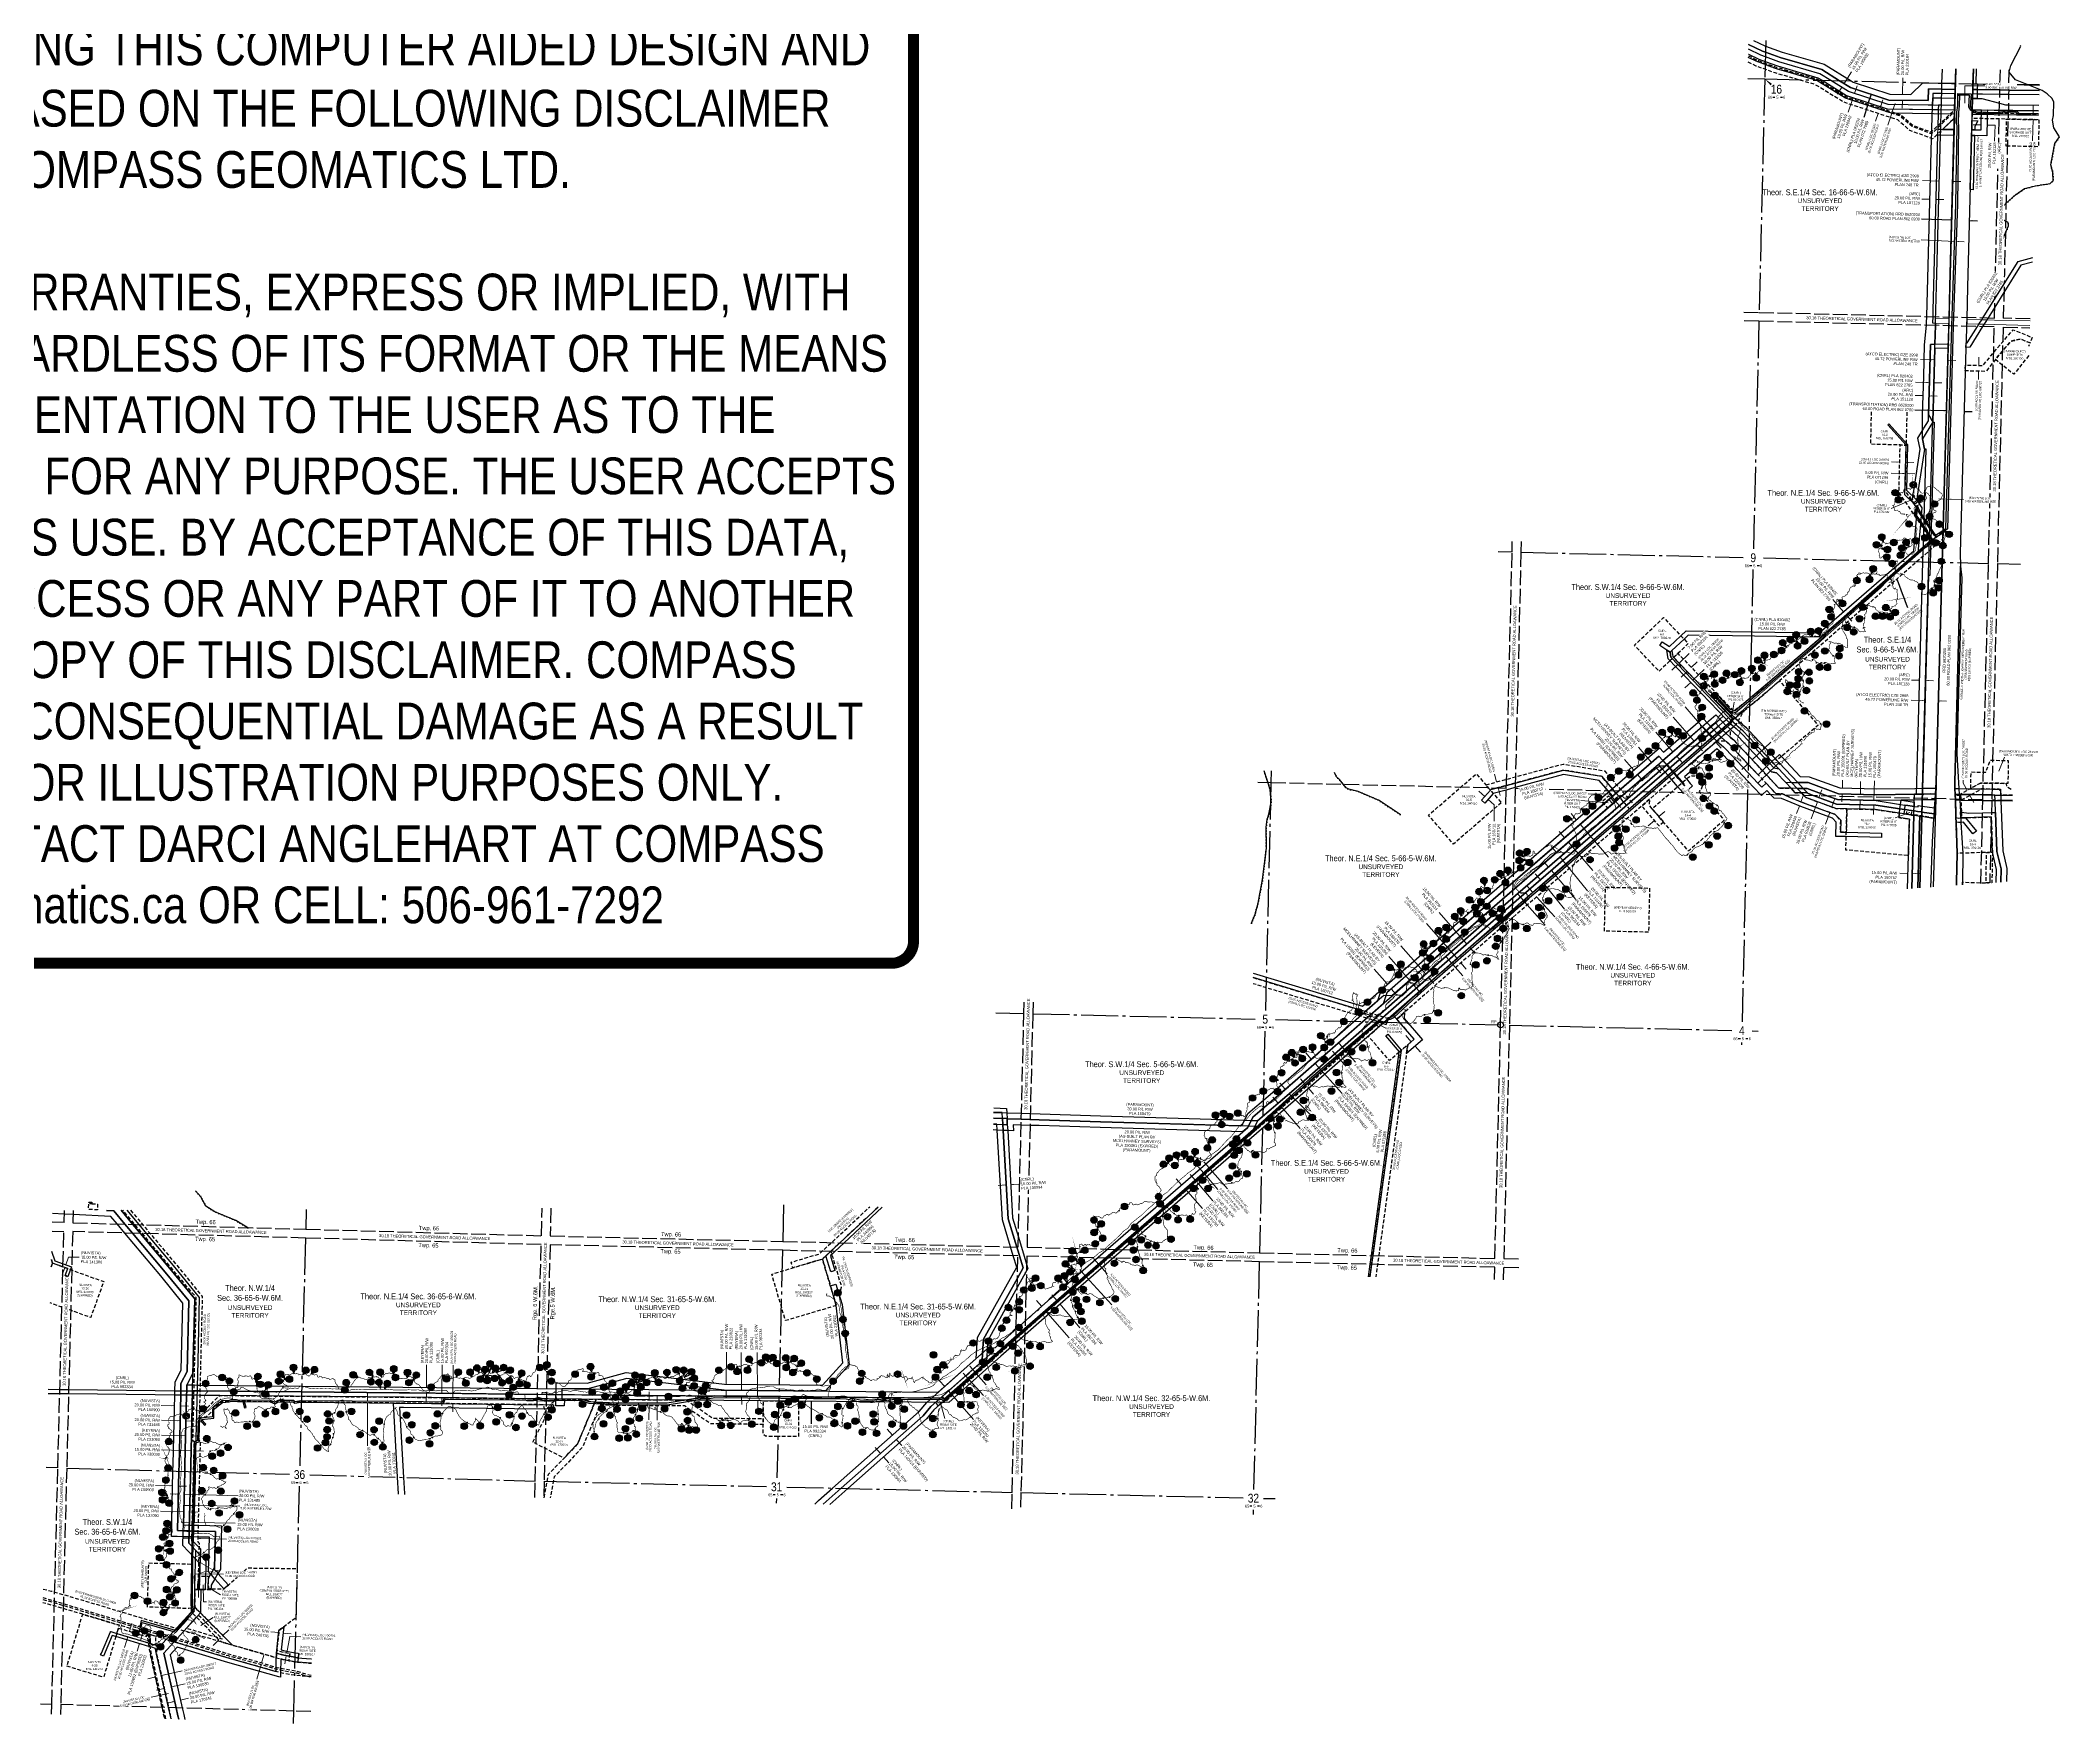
# Model space of a CAD drawing. Extents: x 380192 to 391966, y 6058532 to 6064394.
# Drawn here: x 385101 to 391966, y 6058532 to 6064255 of the extents above; entities that cross this region are included whole.
import ezdxf
from ezdxf.enums import TextEntityAlignment as Align

# ---------------------------------------------------------------- set-up
doc = ezdxf.new("R2010")
doc.units = 0
doc.header["$LTSCALE"] = 5
doc.header["$PDSIZE"] = 3
for name, pattern in [('DASHDOT2', [12.7, 6.35, -3.175, 0, -3.175]), ('foc-ACCESSROAD', [3.75, 2.5, -1.25]), ('foc-FLOWLINE', [3.75, 2.5, -1.25]), ('foc-QUARTERLINE', [33, 25, -3, 2, -3]), ('foc-UNSURVEYED', [12.5, 10, -2.5]), ('foc-WHEELTRACKS', [2, 0.4, -1.6])]:
    doc.linetypes.add(name, pattern=pattern)
doc.layers.get('Defpoints').update_dxf_attribs({"color": 9})
for name, color, linetype in [('10', 1, 'Continuous'), ('35', 37, 'Continuous'), ('9', 3, 'Continuous'), ('AS-UNDERLAY-H', 141, 'Continuous'), ('AS-WILDLIFE', 131, 'DASHDOT2'), ('C-AR', 13, 'foc-ACCESSROAD'), ('C-RW', 13, 'Continuous'), ('C-SYMBOL', 7, 'Continuous'), ('C-WS', 13, 'foc-ACCESSROAD'), ('CG-NOTES', 7, 'Continuous'), ('D-TXT', 6, 'Continuous'), ('F-AR', 190, 'foc-ACCESSROAD'), ('F-EZE', 190, 'foc-FLOWLINE'), ('F-RW', 190, 'Continuous'), ('F-WS', 190, 'foc-ACCESSROAD'), ('L-QSEC', 8, 'foc-QUARTERLINE'), ('L-SECLBL', 7, 'Continuous'), ('L-TITLEDB', 4, 'Continuous'), ('L-TITLEDB-T', 4, 'Continuous'), ('L-UNS-T', 3, 'Continuous'), ('L-USEC', 7, 'foc-UNSURVEYED'), ('P-PROPOSED', 10, 'Continuous'), ('T-CREEK', 160, 'Continuous'), ('T-WATER-P3', 160, 'foc-WHEELTRACKS'), ('Waypoints_Layer_6_gpx', 7, 'Continuous')]:
    doc.layers.add(name, color=color, linetype=linetype)
for name, color, linetype, lineweight in [('C-AR-T', 13, 'Continuous', 9), ('C-RW-T', 13, 'Continuous', 9), ('C-WS-T', 13, 'Continuous', 9), ('F-AR-T', 190, 'Continuous', 9), ('F-EZE-T', 190, 'Continuous', 9), ('F-RW-T', 190, 'Continuous', 9), ('F-WS-T', 190, 'Continuous', 9)]:
    doc.layers.add(name, color=color, linetype=linetype, lineweight=lineweight)
doc.layers.add('DISCLAIMER', color=7, linetype='Continuous', plot=False)
doc.styles.add('175L', font='ARIALN.TTF', dxfattribs={"height": 20})
doc.styles.add('80', font='ARIALN.TTF', dxfattribs={"height": 10})
doc.styles.add('80CG', font='ARIALN.TTF', dxfattribs={"height": 10})
doc.styles.add('80L', font='ARIALN.TTF', dxfattribs={"height": 10})
doc.styles.add('A60', font='arial.ttf', dxfattribs={"height": 7.35})
doc.styles.add('A80', font='arial.ttf', dxfattribs={"height": 9.5})
doc.styles.add('foc-LtypeFont', font='ARIALN.TTF', dxfattribs={"height": 7.35})
doc.styles.add('SIMPLEX', font='ARIALN.TTF')
doc.linetypes.add('foc-TOPO-flowdirection-NOLINE', pattern='A,0,[">",foc-LtypeFont,S=0.3,R=0,X=0,Y=-0.945],-20,[">",foc-LtypeFont,S=0.3,R=0,X=0,Y=-0.945],0', length=20)
doc.dimstyles.new('Compass 5 000', dxfattribs={"dimscale": 5, "dimtxt": 9, "dimasz": 2, "dimexe": 0.2, "dimexo": 0.0625, "dimgap": 0.5, "dimtad": 0, "dimtih": 1, "dimtoh": 1, "dimzin": 0, "dimdsep": 46, "dimtxsty": '80CG', "dimcen": 0.1, "dimse1": 1, "dimse2": 1, "dimclrd": 256, "dimclrt": 256, "dimaunit": 1, "dimadec": 4, "dimazin": 0, "dimtfac": 0.06, "dimtofl": 0, "dimtmove": 0, "dimatfit": 1, "dimfxl": 0.2, "dimtolj": 1, "dimtzin": 0, "dimlwd": -1, "dimarcsym": 0})

# ---------------------------------------------------------------- blocks, each defined once
blk = doc.blocks.new('RP')
at = {"layer": '35', "color": 3}
blk.add_circle((0, 0), 10, dxfattribs=at)
at = {"layer": '35', "color": 3, "style": '80'}
blk.add_attdef('RP_001', (-32.6, 5.8), '', height=10, dxfattribs=at)
blk = doc.blocks.new('L-SECLBL')
at = {"layer": '9', "color": 7}
for p, q in [((-5.1, -27.8), (-12.3, -27.8)), ((20.7, -27.8), (13.5, -27.8))]:
    blk.add_line(p, q, dxfattribs=at)
at = {"layer": '10', "color": 2, "style": 'SIMPLEX'}
blk.add_attdef('SEC', text='', height=30, dxfattribs=at).set_placement((0, 0), align=Align.MIDDLE)
at = {"layer": '10', "color": 5, "style": '80L'}
blk.add_attdef('TWP', text='', height=9.5, dxfattribs=at).set_placement((-14.4, -27.4), align=Align.MIDDLE_RIGHT)
blk.add_attdef('RGE', text='', height=9.5, dxfattribs=at).set_placement((3.6, -27.4), align=Align.MIDDLE_CENTER)
blk.add_attdef('MER', text='', height=9.5, dxfattribs=at).set_placement((23.2, -27.4), align=Align.MIDDLE_LEFT)
blk = doc.blocks.new('*U419')
at = {"layer": 'AS-UNDERLAY-H'}
h = blk.add_hatch(color=256, dxfattribs=at)
h.dxf.hatch_style = 1
edge = h.paths.add_edge_path()
edge.add_arc((0, 0), 11, 0, 360)
at = {"layer": 'CG-NOTES', "color": 182}
blk.add_circle((0, 0), 11, dxfattribs=at)
at = {"color": 182, "style": '80L'}
blk.add_attdef('#', text='', height=10, dxfattribs=at).set_placement((0, 0), align=Align.MIDDLE_CENTER)
blk = doc.blocks.new('*U420')
at = {"layer": 'AS-UNDERLAY-H'}
h = blk.add_hatch(color=256, dxfattribs=at)
h.dxf.hatch_style = 1
edge = h.paths.add_edge_path()
edge.add_arc((0, 0), 11, 0, 360)
at = {"layer": 'CG-NOTES', "color": 182}
blk.add_circle((0, 0), 11, dxfattribs=at)
at = {"color": 182, "style": '80L'}
blk.add_attdef('#', text='', height=10, dxfattribs=at).set_placement((0, 0), align=Align.MIDDLE_CENTER)
blk = doc.blocks.new('*U421')
at = {"layer": 'AS-UNDERLAY-H'}
h = blk.add_hatch(color=256, dxfattribs=at)
h.dxf.hatch_style = 1
edge = h.paths.add_edge_path()
edge.add_arc((0, 0), 11, 0, 360)
at = {"layer": 'CG-NOTES', "color": 182}
blk.add_circle((0, 0), 11, dxfattribs=at)
at = {"color": 182, "style": '80L'}
blk.add_attdef('#', text='', height=10, dxfattribs=at).set_placement((0, 0), align=Align.MIDDLE_CENTER)
blk = doc.blocks.new('*U422')
at = {"layer": 'AS-UNDERLAY-H'}
h = blk.add_hatch(color=256, dxfattribs=at)
h.dxf.hatch_style = 1
edge = h.paths.add_edge_path()
edge.add_arc((0, 0), 11, 0, 360)
at = {"layer": 'CG-NOTES', "color": 182}
blk.add_circle((0, 0), 11, dxfattribs=at)
at = {"color": 182, "style": '80L'}
blk.add_attdef('#', text='', height=10, dxfattribs=at).set_placement((0, 0), align=Align.MIDDLE_CENTER)
blk = doc.blocks.new('*U424')
at = {"layer": 'AS-UNDERLAY-H'}
h = blk.add_hatch(color=256, dxfattribs=at)
h.dxf.hatch_style = 1
edge = h.paths.add_edge_path()
edge.add_arc((0, 0), 11, 0, 360)
at = {"layer": 'CG-NOTES', "color": 182}
blk.add_circle((0, 0), 11, dxfattribs=at)
at = {"color": 182, "style": '80L'}
blk.add_attdef('#', text='', height=10, dxfattribs=at).set_placement((0, 0), align=Align.MIDDLE_CENTER)
blk = doc.blocks.new('*U425')
at = {"layer": 'AS-UNDERLAY-H'}
h = blk.add_hatch(color=256, dxfattribs=at)
h.dxf.hatch_style = 1
edge = h.paths.add_edge_path()
edge.add_arc((0, 0), 11, 0, 360)
at = {"layer": 'CG-NOTES', "color": 182}
blk.add_circle((0, 0), 11, dxfattribs=at)
at = {"color": 182, "style": '80L'}
blk.add_attdef('#', text='', height=10, dxfattribs=at).set_placement((0, 0), align=Align.MIDDLE_CENTER)
blk = doc.blocks.new('*U426')
at = {"layer": 'AS-UNDERLAY-H'}
h = blk.add_hatch(color=256, dxfattribs=at)
h.dxf.hatch_style = 1
edge = h.paths.add_edge_path()
edge.add_arc((0, 0), 11, 0, 360)
at = {"layer": 'CG-NOTES', "color": 182}
blk.add_circle((0, 0), 11, dxfattribs=at)
at = {"color": 182, "style": '80L'}
blk.add_attdef('#', text='', height=10, dxfattribs=at).set_placement((0, 0), align=Align.MIDDLE_CENTER)
blk = doc.blocks.new('*U427')
at = {"layer": 'AS-UNDERLAY-H'}
h = blk.add_hatch(color=256, dxfattribs=at)
h.dxf.hatch_style = 1
edge = h.paths.add_edge_path()
edge.add_arc((0, 0), 11, 0, 360)
at = {"layer": 'CG-NOTES', "color": 182}
blk.add_circle((0, 0), 11, dxfattribs=at)
at = {"color": 182, "style": '80L'}
blk.add_attdef('#', text='', height=10, dxfattribs=at).set_placement((0, 0), align=Align.MIDDLE_CENTER)
blk = doc.blocks.new('*U428')
at = {"layer": 'AS-UNDERLAY-H'}
h = blk.add_hatch(color=256, dxfattribs=at)
h.dxf.hatch_style = 1
edge = h.paths.add_edge_path()
edge.add_arc((0, 0), 11, 0, 360)
at = {"layer": 'CG-NOTES', "color": 182}
blk.add_circle((0, 0), 11, dxfattribs=at)
at = {"color": 182, "style": '80L'}
blk.add_attdef('#', text='', height=10, dxfattribs=at).set_placement((0, 0), align=Align.MIDDLE_CENTER)
blk = doc.blocks.new('*U429')
at = {"layer": 'AS-UNDERLAY-H'}
h = blk.add_hatch(color=256, dxfattribs=at)
h.dxf.hatch_style = 1
edge = h.paths.add_edge_path()
edge.add_arc((0, 0), 11, 0, 360)
at = {"layer": 'CG-NOTES', "color": 182}
blk.add_circle((0, 0), 11, dxfattribs=at)
at = {"color": 182, "style": '80L'}
blk.add_attdef('#', text='', height=10, dxfattribs=at).set_placement((0, 0), align=Align.MIDDLE_CENTER)
blk = doc.blocks.new('*U430')
at = {"layer": 'AS-UNDERLAY-H'}
h = blk.add_hatch(color=256, dxfattribs=at)
h.dxf.hatch_style = 1
edge = h.paths.add_edge_path()
edge.add_arc((0, 0), 11, 0, 360)
at = {"layer": 'CG-NOTES', "color": 182}
blk.add_circle((0, 0), 11, dxfattribs=at)
at = {"color": 182, "style": '80L'}
blk.add_attdef('#', text='', height=10, dxfattribs=at).set_placement((0, 0), align=Align.MIDDLE_CENTER)
blk = doc.blocks.new('*U431')
at = {"layer": 'AS-UNDERLAY-H'}
h = blk.add_hatch(color=256, dxfattribs=at)
h.dxf.hatch_style = 1
edge = h.paths.add_edge_path()
edge.add_arc((0, 0), 11, 0, 360)
at = {"layer": 'CG-NOTES', "color": 182}
blk.add_circle((0, 0), 11, dxfattribs=at)
at = {"color": 182, "style": '80L'}
blk.add_attdef('#', text='', height=10, dxfattribs=at).set_placement((0, 0), align=Align.MIDDLE_CENTER)
blk = doc.blocks.new('*U432')
at = {"layer": 'AS-UNDERLAY-H'}
h = blk.add_hatch(color=256, dxfattribs=at)
h.dxf.hatch_style = 1
edge = h.paths.add_edge_path()
edge.add_arc((0, 0), 11, 0, 360)
at = {"layer": 'CG-NOTES', "color": 182}
blk.add_circle((0, 0), 11, dxfattribs=at)
at = {"color": 182, "style": '80L'}
blk.add_attdef('#', text='', height=10, dxfattribs=at).set_placement((0, 0), align=Align.MIDDLE_CENTER)
blk = doc.blocks.new('*U433')
at = {"layer": 'AS-UNDERLAY-H'}
h = blk.add_hatch(color=256, dxfattribs=at)
h.dxf.hatch_style = 1
edge = h.paths.add_edge_path()
edge.add_arc((0, 0), 11, 0, 360)
at = {"layer": 'CG-NOTES', "color": 182}
blk.add_circle((0, 0), 11, dxfattribs=at)
at = {"color": 182, "style": '80L'}
blk.add_attdef('#', text='', height=10, dxfattribs=at).set_placement((0, 0), align=Align.MIDDLE_CENTER)
blk = doc.blocks.new('*U434')
at = {"layer": 'AS-UNDERLAY-H'}
h = blk.add_hatch(color=256, dxfattribs=at)
h.dxf.hatch_style = 1
edge = h.paths.add_edge_path()
edge.add_arc((0, 0), 11, 0, 360)
at = {"layer": 'CG-NOTES', "color": 182}
blk.add_circle((0, 0), 11, dxfattribs=at)
at = {"color": 182, "style": '80L'}
blk.add_attdef('#', text='', height=10, dxfattribs=at).set_placement((0, 0), align=Align.MIDDLE_CENTER)
blk = doc.blocks.new('*U435')
at = {"layer": 'AS-UNDERLAY-H'}
h = blk.add_hatch(color=256, dxfattribs=at)
h.dxf.hatch_style = 1
edge = h.paths.add_edge_path()
edge.add_arc((0, 0), 11, 0, 360)
at = {"layer": 'CG-NOTES', "color": 182}
blk.add_circle((0, 0), 11, dxfattribs=at)
at = {"color": 182, "style": '80L'}
blk.add_attdef('#', text='', height=10, dxfattribs=at).set_placement((0, 0), align=Align.MIDDLE_CENTER)
blk = doc.blocks.new('*U436')
at = {"layer": 'AS-UNDERLAY-H'}
h = blk.add_hatch(color=256, dxfattribs=at)
h.dxf.hatch_style = 1
edge = h.paths.add_edge_path()
edge.add_arc((0, 0), 11, 0, 360)
at = {"layer": 'CG-NOTES', "color": 182}
blk.add_circle((0, 0), 11, dxfattribs=at)
at = {"color": 182, "style": '80L'}
blk.add_attdef('#', text='', height=10, dxfattribs=at).set_placement((0, 0), align=Align.MIDDLE_CENTER)
blk = doc.blocks.new('*U438')
at = {"layer": 'AS-UNDERLAY-H'}
h = blk.add_hatch(color=256, dxfattribs=at)
h.dxf.hatch_style = 1
edge = h.paths.add_edge_path()
edge.add_arc((0, 0), 11, 0, 360)
at = {"layer": 'CG-NOTES', "color": 182}
blk.add_circle((0, 0), 11, dxfattribs=at)
at = {"color": 182, "style": '80L'}
blk.add_attdef('#', text='', height=10, dxfattribs=at).set_placement((0, 0), align=Align.MIDDLE_CENTER)
blk = doc.blocks.new('*U439')
at = {"layer": 'AS-UNDERLAY-H'}
h = blk.add_hatch(color=256, dxfattribs=at)
h.dxf.hatch_style = 1
edge = h.paths.add_edge_path()
edge.add_arc((0, 0), 11, 0, 360)
at = {"layer": 'CG-NOTES', "color": 182}
blk.add_circle((0, 0), 11, dxfattribs=at)
at = {"color": 182, "style": '80L'}
blk.add_attdef('#', text='', height=10, dxfattribs=at).set_placement((0, 0), align=Align.MIDDLE_CENTER)
blk = doc.blocks.new('*U440')
at = {"layer": 'AS-UNDERLAY-H'}
h = blk.add_hatch(color=256, dxfattribs=at)
h.dxf.hatch_style = 1
edge = h.paths.add_edge_path()
edge.add_arc((0, 0), 11, 0, 360)
at = {"layer": 'CG-NOTES', "color": 182}
blk.add_circle((0, 0), 11, dxfattribs=at)
at = {"color": 182, "style": '80L'}
blk.add_attdef('#', text='', height=10, dxfattribs=at).set_placement((0, 0), align=Align.MIDDLE_CENTER)
blk = doc.blocks.new('*U441')
at = {"layer": 'AS-UNDERLAY-H'}
h = blk.add_hatch(color=256, dxfattribs=at)
h.dxf.hatch_style = 1
edge = h.paths.add_edge_path()
edge.add_arc((0, 0), 11, 0, 360)
at = {"layer": 'CG-NOTES', "color": 182}
blk.add_circle((0, 0), 11, dxfattribs=at)
at = {"color": 182, "style": '80L'}
blk.add_attdef('#', text='', height=10, dxfattribs=at).set_placement((0, 0), align=Align.MIDDLE_CENTER)
blk = doc.blocks.new('*U443')
at = {"layer": 'AS-UNDERLAY-H'}
h = blk.add_hatch(color=256, dxfattribs=at)
h.dxf.hatch_style = 1
edge = h.paths.add_edge_path()
edge.add_arc((0, 0), 11, 0, 360)
at = {"layer": 'CG-NOTES', "color": 182}
blk.add_circle((0, 0), 11, dxfattribs=at)
at = {"color": 182, "style": '80L'}
blk.add_attdef('#', text='', height=10, dxfattribs=at).set_placement((0, 0), align=Align.MIDDLE_CENTER)
blk = doc.blocks.new('*U444')
at = {"layer": 'AS-UNDERLAY-H'}
h = blk.add_hatch(color=256, dxfattribs=at)
h.dxf.hatch_style = 1
edge = h.paths.add_edge_path()
edge.add_arc((0, 0), 11, 0, 360)
at = {"layer": 'CG-NOTES', "color": 182}
blk.add_circle((0, 0), 11, dxfattribs=at)
at = {"color": 182, "style": '80L'}
blk.add_attdef('#', text='', height=10, dxfattribs=at).set_placement((0, 0), align=Align.MIDDLE_CENTER)
blk = doc.blocks.new('*U445')
at = {"layer": 'AS-UNDERLAY-H'}
h = blk.add_hatch(color=256, dxfattribs=at)
h.dxf.hatch_style = 1
edge = h.paths.add_edge_path()
edge.add_arc((0, 0), 11, 0, 360)
at = {"layer": 'CG-NOTES', "color": 182}
blk.add_circle((0, 0), 11, dxfattribs=at)
at = {"color": 182, "style": '80L'}
blk.add_attdef('#', text='', height=10, dxfattribs=at).set_placement((0, 0), align=Align.MIDDLE_CENTER)
blk = doc.blocks.new('*U446')
at = {"layer": 'AS-UNDERLAY-H'}
h = blk.add_hatch(color=256, dxfattribs=at)
h.dxf.hatch_style = 1
edge = h.paths.add_edge_path()
edge.add_arc((0, 0), 11, 0, 360)
at = {"layer": 'CG-NOTES', "color": 182}
blk.add_circle((0, 0), 11, dxfattribs=at)
at = {"color": 182, "style": '80L'}
blk.add_attdef('#', text='', height=10, dxfattribs=at).set_placement((0, 0), align=Align.MIDDLE_CENTER)
blk = doc.blocks.new('*U447')
at = {"layer": 'AS-UNDERLAY-H'}
h = blk.add_hatch(color=256, dxfattribs=at)
h.dxf.hatch_style = 1
edge = h.paths.add_edge_path()
edge.add_arc((0, 0), 11, 0, 360)
at = {"layer": 'CG-NOTES', "color": 182}
blk.add_circle((0, 0), 11, dxfattribs=at)
at = {"color": 182, "style": '80L'}
blk.add_attdef('#', text='', height=10, dxfattribs=at).set_placement((0, 0), align=Align.MIDDLE_CENTER)
blk = doc.blocks.new('*U448')
at = {"layer": 'AS-UNDERLAY-H'}
h = blk.add_hatch(color=256, dxfattribs=at)
h.dxf.hatch_style = 1
edge = h.paths.add_edge_path()
edge.add_arc((0, 0), 11, 0, 360)
at = {"layer": 'CG-NOTES', "color": 182}
blk.add_circle((0, 0), 11, dxfattribs=at)
at = {"color": 182, "style": '80L'}
blk.add_attdef('#', text='', height=10, dxfattribs=at).set_placement((0, 0), align=Align.MIDDLE_CENTER)
blk = doc.blocks.new('*U449')
at = {"layer": 'AS-UNDERLAY-H'}
h = blk.add_hatch(color=256, dxfattribs=at)
h.dxf.hatch_style = 1
edge = h.paths.add_edge_path()
edge.add_arc((0, 0), 11, 0, 360)
at = {"layer": 'CG-NOTES', "color": 182}
blk.add_circle((0, 0), 11, dxfattribs=at)
at = {"color": 182, "style": '80L'}
blk.add_attdef('#', text='', height=10, dxfattribs=at).set_placement((0, 0), align=Align.MIDDLE_CENTER)
blk = doc.blocks.new('*U450')
at = {"layer": 'AS-UNDERLAY-H'}
h = blk.add_hatch(color=256, dxfattribs=at)
h.dxf.hatch_style = 1
edge = h.paths.add_edge_path()
edge.add_arc((0, 0), 11, 0, 360)
at = {"layer": 'CG-NOTES', "color": 182}
blk.add_circle((0, 0), 11, dxfattribs=at)
at = {"color": 182, "style": '80L'}
blk.add_attdef('#', text='', height=10, dxfattribs=at).set_placement((0, 0), align=Align.MIDDLE_CENTER)
blk = doc.blocks.new('*U451')
at = {"layer": 'AS-UNDERLAY-H'}
h = blk.add_hatch(color=256, dxfattribs=at)
h.dxf.hatch_style = 1
edge = h.paths.add_edge_path()
edge.add_arc((0, 0), 11, 0, 360)
at = {"layer": 'CG-NOTES', "color": 182}
blk.add_circle((0, 0), 11, dxfattribs=at)
at = {"color": 182, "style": '80L'}
blk.add_attdef('#', text='', height=10, dxfattribs=at).set_placement((0, 0), align=Align.MIDDLE_CENTER)
blk = doc.blocks.new('*U452')
at = {"layer": 'AS-UNDERLAY-H'}
h = blk.add_hatch(color=256, dxfattribs=at)
h.dxf.hatch_style = 1
edge = h.paths.add_edge_path()
edge.add_arc((0, 0), 11, 0, 360)
at = {"layer": 'CG-NOTES', "color": 182}
blk.add_circle((0, 0), 11, dxfattribs=at)
at = {"color": 182, "style": '80L'}
blk.add_attdef('#', text='', height=10, dxfattribs=at).set_placement((0, 0), align=Align.MIDDLE_CENTER)
blk = doc.blocks.new('*U453')
at = {"layer": 'AS-UNDERLAY-H'}
h = blk.add_hatch(color=256, dxfattribs=at)
h.dxf.hatch_style = 1
edge = h.paths.add_edge_path()
edge.add_arc((0, 0), 11, 0, 360)
at = {"layer": 'CG-NOTES', "color": 182}
blk.add_circle((0, 0), 11, dxfattribs=at)
at = {"color": 182, "style": '80L'}
blk.add_attdef('#', text='', height=10, dxfattribs=at).set_placement((0, 0), align=Align.MIDDLE_CENTER)
blk = doc.blocks.new('*U454')
at = {"layer": 'AS-UNDERLAY-H'}
h = blk.add_hatch(color=256, dxfattribs=at)
h.dxf.hatch_style = 1
edge = h.paths.add_edge_path()
edge.add_arc((0, 0), 11, 0, 360)
at = {"layer": 'CG-NOTES', "color": 182}
blk.add_circle((0, 0), 11, dxfattribs=at)
at = {"color": 182, "style": '80L'}
blk.add_attdef('#', text='', height=10, dxfattribs=at).set_placement((0, 0), align=Align.MIDDLE_CENTER)
blk = doc.blocks.new('*U456')
at = {"layer": 'AS-UNDERLAY-H'}
h = blk.add_hatch(color=256, dxfattribs=at)
h.dxf.hatch_style = 1
edge = h.paths.add_edge_path()
edge.add_arc((0, 0), 11, 0, 360)
at = {"layer": 'CG-NOTES', "color": 182}
blk.add_circle((0, 0), 11, dxfattribs=at)
at = {"color": 182, "style": '80L'}
blk.add_attdef('#', text='', height=10, dxfattribs=at).set_placement((0, 0), align=Align.MIDDLE_CENTER)
blk = doc.blocks.new('*U457')
at = {"layer": 'AS-UNDERLAY-H'}
h = blk.add_hatch(color=256, dxfattribs=at)
h.dxf.hatch_style = 1
edge = h.paths.add_edge_path()
edge.add_arc((0, 0), 11, 0, 360)
at = {"layer": 'CG-NOTES', "color": 182}
blk.add_circle((0, 0), 11, dxfattribs=at)
at = {"color": 182, "style": '80L'}
blk.add_attdef('#', text='', height=10, dxfattribs=at).set_placement((0, 0), align=Align.MIDDLE_CENTER)
blk = doc.blocks.new('*U458')
at = {"layer": 'AS-UNDERLAY-H'}
h = blk.add_hatch(color=256, dxfattribs=at)
h.dxf.hatch_style = 1
edge = h.paths.add_edge_path()
edge.add_arc((0, 0), 11, 0, 360)
at = {"layer": 'CG-NOTES', "color": 182}
blk.add_circle((0, 0), 11, dxfattribs=at)
at = {"color": 182, "style": '80L'}
blk.add_attdef('#', text='', height=10, dxfattribs=at).set_placement((0, 0), align=Align.MIDDLE_CENTER)
blk = doc.blocks.new('*U459')
at = {"layer": 'AS-UNDERLAY-H'}
h = blk.add_hatch(color=256, dxfattribs=at)
h.dxf.hatch_style = 1
edge = h.paths.add_edge_path()
edge.add_arc((0, 0), 11, 0, 360)
at = {"layer": 'CG-NOTES', "color": 182}
blk.add_circle((0, 0), 11, dxfattribs=at)
at = {"color": 182, "style": '80L'}
blk.add_attdef('#', text='', height=10, dxfattribs=at).set_placement((0, 0), align=Align.MIDDLE_CENTER)
blk = doc.blocks.new('*U461')
at = {"layer": 'AS-UNDERLAY-H'}
h = blk.add_hatch(color=256, dxfattribs=at)
h.dxf.hatch_style = 1
edge = h.paths.add_edge_path()
edge.add_arc((0, 0), 11, 0, 360)
at = {"layer": 'CG-NOTES', "color": 182}
blk.add_circle((0, 0), 11, dxfattribs=at)
at = {"color": 182, "style": '80L'}
blk.add_attdef('#', text='', height=10, dxfattribs=at).set_placement((0, 0), align=Align.MIDDLE_CENTER)
blk = doc.blocks.new('*U462')
at = {"layer": 'AS-UNDERLAY-H'}
h = blk.add_hatch(color=256, dxfattribs=at)
h.dxf.hatch_style = 1
edge = h.paths.add_edge_path()
edge.add_arc((0, 0), 11, 0, 360)
at = {"layer": 'CG-NOTES', "color": 182}
blk.add_circle((0, 0), 11, dxfattribs=at)
at = {"color": 182, "style": '80L'}
blk.add_attdef('#', text='', height=10, dxfattribs=at).set_placement((0, 0), align=Align.MIDDLE_CENTER)
blk = doc.blocks.new('*U464')
at = {"layer": 'AS-UNDERLAY-H'}
h = blk.add_hatch(color=256, dxfattribs=at)
h.dxf.hatch_style = 1
edge = h.paths.add_edge_path()
edge.add_arc((0, 0), 11, 0, 360)
at = {"layer": 'CG-NOTES', "color": 182}
blk.add_circle((0, 0), 11, dxfattribs=at)
at = {"color": 182, "style": '80L'}
blk.add_attdef('#', text='', height=10, dxfattribs=at).set_placement((0, 0), align=Align.MIDDLE_CENTER)
blk = doc.blocks.new('*U465')
at = {"layer": 'AS-UNDERLAY-H'}
h = blk.add_hatch(color=256, dxfattribs=at)
h.dxf.hatch_style = 1
edge = h.paths.add_edge_path()
edge.add_arc((0, 0), 11, 0, 360)
at = {"layer": 'CG-NOTES', "color": 182}
blk.add_circle((0, 0), 11, dxfattribs=at)
at = {"color": 182, "style": '80L'}
blk.add_attdef('#', text='', height=10, dxfattribs=at).set_placement((0, 0), align=Align.MIDDLE_CENTER)
blk = doc.blocks.new('*U467')
at = {"layer": 'AS-UNDERLAY-H'}
h = blk.add_hatch(color=256, dxfattribs=at)
h.dxf.hatch_style = 1
edge = h.paths.add_edge_path()
edge.add_arc((0, 0), 11, 0, 360)
at = {"layer": 'CG-NOTES', "color": 182}
blk.add_circle((0, 0), 11, dxfattribs=at)
at = {"color": 182, "style": '80L'}
blk.add_attdef('#', text='', height=10, dxfattribs=at).set_placement((0, 0), align=Align.MIDDLE_CENTER)
blk = doc.blocks.new('*U468')
at = {"layer": 'AS-UNDERLAY-H'}
h = blk.add_hatch(color=256, dxfattribs=at)
h.dxf.hatch_style = 1
edge = h.paths.add_edge_path()
edge.add_arc((0, 0), 11, 0, 360)
at = {"layer": 'CG-NOTES', "color": 182}
blk.add_circle((0, 0), 11, dxfattribs=at)
at = {"color": 182, "style": '80L'}
blk.add_attdef('#', text='', height=10, dxfattribs=at).set_placement((0, 0), align=Align.MIDDLE_CENTER)
blk = doc.blocks.new('*U470')
at = {"layer": 'AS-UNDERLAY-H'}
h = blk.add_hatch(color=256, dxfattribs=at)
h.dxf.hatch_style = 1
edge = h.paths.add_edge_path()
edge.add_arc((0, 0), 11, 0, 360)
at = {"layer": 'CG-NOTES', "color": 182}
blk.add_circle((0, 0), 11, dxfattribs=at)
at = {"color": 182, "style": '80L'}
blk.add_attdef('#', text='', height=10, dxfattribs=at).set_placement((0, 0), align=Align.MIDDLE_CENTER)
blk = doc.blocks.new('Photo_Location')
at = {"layer": 'AS-UNDERLAY-H'}
h = blk.add_hatch(color=256, dxfattribs=at)
h.dxf.hatch_style = 1
edge = h.paths.add_edge_path()
edge.add_arc((0, 0), 11, 0, 360)
at = {"layer": 'CG-NOTES', "color": 182}
blk.add_circle((0, 0), 11, dxfattribs=at)
at = {"color": 182, "style": '80L'}
blk.add_attdef('#', text='', height=10, dxfattribs=at).set_placement((0, 0), align=Align.MIDDLE_CENTER)
blk = doc.blocks.new('Disclaimer_Legal')
at = {"layer": 'DISCLAIMER', "color": 254, "flags": 128}
blk.add_lwpolyline([(-3612.9, -1104.6, 37.5, 37.5, 0), (4096.1, -1104.6, 37.5, 37.5, 0.414214), (4171.1, -1029.6, 37.5, 37.5, 0), (4171.1, 2078.7, 37.5, 0, 0.414214), (4096.1, 2153.7, 0, 0, 0), (-3612.9, 2153.7, 0, 0, 0.414214), (-3687.9, 2078.7, 0, 0, 0), (-3687.9, -1029.6, 0, 37.5, 0.414214)], format="xyseb", close=True, dxfattribs=at)
at = {"layer": 'DISCLAIMER', "color": 254, "insert": (241.6, 533.9), "char_height": 125, "width": 7717.568, "attachment_point": 5, "style": '80'}
blk.add_mtext('NOTICE TO THE CORPORATION, PERSON &/OR PERSONS REGARDING THIS COMPUTER AIDED DESIGN AND DRAFTING (CADD) FILES. ACCEPTANCE OF THE CADD DATA IS BASED ON THE FOLLOWING DISCLAIMER WHICH COVERS ALL CADD DATA RECIEVED FROM COMPASS GEOMATICS LTD.\\P{\\fArial Narrow|b1|i0|c0|p34;DISCLAIMER}\\PCOMPASS GEOMATICS LTD. MAKES NO REPRESENTATION OR WARRANTIES, EXPRESS OR IMPLIED, WITH RESPECT TO THE REUSE OF THE DATA PROVIDED HEREWITH, REGARDLESS OF ITS FORMAT OR THE MEANS OF ITS TRANSMISSION. THERE IS NO GUARANTEE OR REPRESENTATION TO THE USER AS TO THE ACCURACY, CURRENCY, SUITABILITY OR RELIABILITY OF THIS DATA FOR ANY PURPOSE. THE USER ACCEPTS THE DATA "AS IS", AND ASSUMES ALL RISKS ASSOCIATED WITH ITS USE. BY ACCEPTANCE OF THIS DATA, THE USER AGREES NOT TO TRANSMIT THIS DATA OR PROVIDE ACCESS OR ANY PART OF IT TO ANOTHER PARTY UNLESS THE USER SHALL INCLUDE WITH THE DATA A COPY OF THIS DISCLAIMER. COMPASS GEOMATICS LTD. ASSUMES NO RESPONSIBILITY FOR ACTUAL OR CONSEQUENTIAL DAMAGE AS A RESULT OF ANY USER\'S RELIANCE ON THIS DATA. THIS CADD FILE IS FOR ILLUSTRATION PURPOSES ONLY.\\PIF YOU REQUIRE MORE ACCURATE INFORMATION, PLEASE CONTACT DARCI ANGLEHART AT COMPASS GEOMATICS LTD. VIA EMAIL: darci.anglehart@compassgeomatics.ca OR CELL: 506-961-7292', dxfattribs=at)

msp = doc.modelspace()

# ---------------------------------------------------------------- linework, layer by layer
at = {"layer": '9', "flags": 128}
msp.add_lwpolyline([(391862.2, 6063217), (391861.5, 6063217.3), (391862.2, 6063219.1)], dxfattribs=at)
at = {"layer": 'AS-WILDLIFE', "const_width": 2, "flags": 128}
for points in [[(385898, 6059629.3), (385894.5, 6059633.1), (385893.4, 6059635.1), (385890.6, 6059635.9), (385887, 6059635.9), (385883.8, 6059636.2), (385880.4, 6059636), (385877.8, 6059636.3), (385877.3, 6059638.5), (385877.8, 6059641), (385879.3, 6059646.8), (385879.2, 6059649.8), (385878.7, 6059652.3), (385877.7, 6059654.2), (385877.4, 6059656.7), (385875.5, 6059657.7), (385874.8, 6059660.1), (385873.8, 6059661.8), (385874.2, 6059665.1), (385873.4, 6059667.6), (385870.5, 6059668.1), (385868.2, 6059668.4), (385865.5, 6059668.3), (385864.6, 6059666.1), (385862.7, 6059664.9), (385860.8, 6059663.4), (385858.2, 6059663.5), (385856.5, 6059664.8), (385855.7, 6059662.7), (385854.3, 6059661), (385852.2, 6059660.4), (385849.9, 6059660.4), (385847.1, 6059660.7), (385844.7, 6059662.1), (385842.4, 6059662), (385840.7, 6059663), (385839.3, 6059664.5), (385837.8, 6059666.4), (385837.4, 6059669.3), (385836.1, 6059671.2), (385838.6, 6059672.6), (385837.1, 6059674.5), (385836.3, 6059676.7), (385835.5, 6059678.8), (385835, 6059680.9), (385833.3, 6059682), (385834.8, 6059683.4), (385835.5, 6059685.7), (385834.9, 6059687.7), (385834.2, 6059690.3), (385832.7, 6059692), (385832.2, 6059694), (385831.7, 6059696.1), (385833.5, 6059695.3), (385832.5, 6059698.6), (385831, 6059700.3), (385829.8, 6059702), (385828.2, 6059703.7), (385828.3, 6059705.7), (385830.1, 6059704.7), (385831.7, 6059703.3), (385829.8, 6059704.1), (385827.7, 6059705.7), (385825.4, 6059704.9), (385822.8, 6059703.8), (385820.6, 6059702.8), (385819.2, 6059704.6), (385820.4, 6059707), (385819.7, 6059708.9), (385817.8, 6059710.8), (385816.3, 6059712.3), (385815, 6059714.6), (385812.9, 6059714.1), (385810.6, 6059713.8), (385808.9, 6059712), (385806.4, 6059712.6), (385804.2, 6059713.2), (385802.2, 6059714.1), (385799.8, 6059714.6), (385797.6, 6059713.5), (385796.2, 6059715), (385795.1, 6059713), (385792.6, 6059712.1), (385790.5, 6059713), (385788.1, 6059713.1), (385785.8, 6059713.8), (385783.4, 6059714.5), (385781.2, 6059714.9), (385779.6, 6059716.6), (385777.4, 6059717.4), (385775.4, 6059717), (385775.6, 6059714.3), (385776.1, 6059710.7), (385774, 6059708.5), (385773.2, 6059706.5), (385771.9, 6059704.9), (385771.4, 6059702.6), (385772.2, 6059700.5), (385772.6, 6059698), (385773.8, 6059696), (385774.4, 6059693.6), (385772.8, 6059691.3), (385772.8, 6059689.2), (385773, 6059686.6), (385771, 6059685.4), (385771.2, 6059683.1), (385772, 6059680.8), (385772.8, 6059678.6), (385772.9, 6059676.3), (385770.4, 6059674.4), (385767.2, 6059675.4), (385764.6, 6059675.5), (385764.4, 6059673.1), (385764.7, 6059669.7), (385763.3, 6059668.1), (385761.9, 6059666.4), (385759.2, 6059665.4), (385757.2, 6059663.6), (385756.5, 6059661), (385757.7, 6059659), (385756.5, 6059661.1), (385753.8, 6059663.6), (385751.2, 6059665.6), (385748.2, 6059662.7), (385746.1, 6059661.7), (385743.3, 6059662.5), (385742.3, 6059664.8), (385741.8, 6059667.6), (385741.7, 6059669.9), (385740.5, 6059671.7), (385738, 6059673.9), (385736.7, 6059676.6), (385735.8, 6059678.9), (385736.3, 6059680.9), (385736.4, 6059683.3), (385736.4, 6059685.4), (385738.8, 6059686.5), (385739.2, 6059688.9), (385740.4, 6059690.9), (385740, 6059693.4), (385736.8, 6059691.9), (385734.8, 6059692.2), (385737.4, 6059693.9), (385738.3, 6059696.2), (385740.4, 6059697.5), (385742.8, 6059697.9), (385742.5, 6059695.8), (385744, 6059694.3), (385744.6, 6059696.7), (385742.9, 6059697.8), (385740.8, 6059698.3), (385738.7, 6059698.6), (385739, 6059700.8), (385738.7, 6059703.2), (385736.7, 6059704.4), (385736.4, 6059706.5), (385734.5, 6059708.1), (385732.2, 6059708.7), (385730.1, 6059707.8), (385728.3, 6059706.8), (385726.2, 6059706.7), (385723.6, 6059705.2), (385721.2, 6059706.5), (385720.1, 6059708.5), (385719.8, 6059712.1), (385716.9, 6059711.9), (385717.8, 6059709.7), (385716.1, 6059708.3), (385712.3, 6059707.2), (385709.9, 6059709.7), (385707.2, 6059710.9), (385704.8, 6059711.7), (385702.3, 6059712.2), (385699.6, 6059712), (385698.6, 6059713.7), (385697.2, 6059715.5), (385694.9, 6059716.3), (385693, 6059718.1), (385690.4, 6059718.1), (385687.9, 6059718.4), (385685.1, 6059717.6), (385683, 6059716.6), (385680.5, 6059716.3), (385677.8, 6059716.1), (385675, 6059715.4), (385673, 6059714), (385669, 6059712.4), (385670, 6059710), (385669.1, 6059707.4), (385669.5, 6059705), (385668.1, 6059703.1), (385667.7, 6059700.8), (385668, 6059698.8), (385665.1, 6059698.4), (385663.3, 6059699.2), (385661.2, 6059698.7), (385661.9, 6059696.4), (385661.7, 6059694), (385661.3, 6059691.7), (385662.3, 6059689.9), (385663.1, 6059687.4), (385663.2, 6059685.1), (385663.6, 6059682), (385664.3, 6059679.8), (385663.9, 6059677.6), (385662.9, 6059675.5), (385662.9, 6059672.9), (385665, 6059671.5), (385666.3, 6059669.3), (385667, 6059666.9), (385667.7, 6059665), (385669.4, 6059663.8), (385670.2, 6059661.9), (385669.8, 6059659.8), (385665.1, 6059658.6), (385666.7, 6059656.6), (385665.3, 6059655), (385662.9, 6059654.4), (385661.9, 6059651.9), (385659.8, 6059650), (385657.5, 6059649.7), (385658.1, 6059647), (385659.5, 6059645.3), (385658.9, 6059642.8), (385658.2, 6059640.8), (385659, 6059638.7), (385659.2, 6059636.4), (385661.3, 6059634.3), (385661.5, 6059631.7), (385661.5, 6059629.6), (385663.4, 6059630.7), (385663.1, 6059628.6), (385660.9, 6059628), (385658, 6059627), (385656, 6059625.4), (385657.8, 6059624.3), (385660.3, 6059622.7), (385662.3, 6059620.2), (385660.9, 6059618.6), (385660.9, 6059616.3), (385658.7, 6059615.5), (385657.6, 6059613.8), (385655.9, 6059611.8), (385655.8, 6059609.1), (385654.9, 6059606.8), (385655, 6059604.4), (385653.5, 6059602.7), (385652.8, 6059600.5), (385652.6, 6059598.1), (385651, 6059596.3), (385648.7, 6059595.5), (385646.3, 6059595.2), (385643.9, 6059595.5), (385641.5, 6059595.7), (385638.8, 6059597), (385636.4, 6059597.4), (385634.4, 6059596), (385631.7, 6059596.7), (385629.5, 6059597.5), (385627.1, 6059598.6), (385625.9, 6059600.8), (385624.6, 6059602.8), (385621.5, 6059604), (385619.2, 6059603.9), (385616.7, 6059603.8), (385613.8, 6059603.3), (385611.3, 6059601), (385607.8, 6059600.3), (385605, 6059599.5), (385603.9, 6059596.6), (385602.5, 6059593.7), (385600, 6059592.7), (385598.5, 6059590.7), (385596.3, 6059589.1), (385596.1, 6059586), (385597.7, 6059583.6), (385599.3, 6059581.9), (385597, 6059578.1), (385594.7, 6059581.3), (385595.9, 6059579.3), (385593.3, 6059578.4), (385591, 6059579), (385588.4, 6059581.3), (385586.1, 6059581.6), (385583.1, 6059581.8), (385580.6, 6059582.6), (385578.1, 6059584.7), (385576.1, 6059585), (385573.5, 6059584.9), (385571.3, 6059583.7), (385568.9, 6059582.9), (385565.9, 6059583.2), (385563.3, 6059581.3), (385560.7, 6059580.6), (385559.5, 6059578.9), (385557.9, 6059577.3), (385555.7, 6059576.3), (385554, 6059578), (385551.3, 6059577), (385548.7, 6059576.7), (385546.5, 6059576.7), (385541.7, 6059575.2), (385540.7, 6059573.3), (385540.6, 6059570.8), (385538.6, 6059570.5), (385536.9, 6059568.2), (385536.4, 6059565.9), (385536.7, 6059563.8), (385537.4, 6059561.8), (385537.6, 6059559.7), (385537.2, 6059557.1), (385538.8, 6059554.9), (385538.2, 6059552.3), (385537.7, 6059550.3), (385535.7, 6059549.7), (385533.5, 6059547.6), (385534.3, 6059544.9), (385532.9, 6059543.3), (385536.2, 6059541.8), (385536.6, 6059539.3), (385535.4, 6059537.6), (385536.2, 6059535.6), (385539.6, 6059536.8), (385540.8, 6059534.8), (385541.2, 6059532.2), (385543.4, 6059532), (385545.3, 6059530), (385546.7, 6059527.6), (385548.1, 6059526), (385548.6, 6059523.9), (385547.4, 6059521.7), (385544.7, 6059521), (385542.4, 6059520.3), (385540.9, 6059518.2), (385542.3, 6059516.7), (385542.5, 6059514.7), (385541.7, 6059512.9), (385540.2, 6059508.1), (385540, 6059505.3), (385537.2, 6059503.8), (385536.9, 6059501.4), (385535.3, 6059499.4), (385535.1, 6059497.4), (385535.9, 6059495.4), (385537.7, 6059493.5), (385538.7, 6059491.2), (385537.1, 6059492.6), (385536.4, 6059490.7), (385533.8, 6059490.7), (385531.8, 6059488.8), (385531.6, 6059486.4), (385529.9, 6059485.4), (385528.2, 6059482.4), (385529.6, 6059480.3), (385530.6, 6059478.1), (385530.7, 6059475.9), (385532.3, 6059474.1), (385533.9, 6059472.5), (385534.9, 6059470.6), (385536.8, 6059469.7), (385535, 6059471.9), (385534.8, 6059469.6), (385536.8, 6059468.5), (385538.1, 6059466.5), (385538.6, 6059464.3), (385540.1, 6059462.3), (385539.8, 6059459.6), (385537.7, 6059456.7), (385538, 6059454.4), (385537.2, 6059452.3), (385535.8, 6059450.1), (385536.7, 6059448), (385535.2, 6059446.3), (385533.2, 6059445.2), (385531.4, 6059444), (385530.1, 6059441.4), (385530.9, 6059439), (385532.5, 6059436.1), (385530.5, 6059435.3), (385528.2, 6059438.4), (385529.1, 6059436.1), (385528.3, 6059437.9), (385525.9, 6059436.7), (385526.8, 6059434.5), (385524.9, 6059433.3), (385522.6, 6059433.7), (385525.5, 6059433.5), (385526.5, 6059429.7), (385523.7, 6059428.2), (385524.6, 6059425.8), (385524.3, 6059423.2), (385525.8, 6059421.7), (385526.1, 6059419.4), (385526.9, 6059417.2), (385529.4, 6059416), (385528.7, 6059413.4), (385528.7, 6059410), (385531, 6059408), (385532, 6059405.9), (385532, 6059403.8), (385533.3, 6059402.1), (385534.5, 6059403.8), (385534.8, 6059401.2), (385535.5, 6059399.1), (385535.2, 6059396.2), (385536.5, 6059394.2), (385535.6, 6059392), (385534.6, 6059388.8), (385535.3, 6059386.7), (385534.1, 6059384.4), (385534.7, 6059382.1), (385533.7, 6059378.9), (385535.4, 6059377.6), (385535.9, 6059375.4), (385533.7, 6059375.7), (385533.1, 6059373.5), (385534.9, 6059372.2), (385535.3, 6059369.5), (385536.8, 6059368.2), (385535.4, 6059366.7), (385533.6, 6059365.4), (385531.1, 6059364.3), (385529.3, 6059365.1), (385528.6, 6059362.3), (385527.4, 6059360.5), (385526.9, 6059358.1), (385526.5, 6059356), (385526.5, 6059353), (385527, 6059349.8), (385525.4, 6059347.6), (385524.6, 6059345), (385523.3, 6059343.5), (385523.8, 6059340.4), (385525.1, 6059335.6), (385522.3, 6059334.9), (385523.1, 6059332), (385523, 6059329.8), (385523.4, 6059327.8), (385525.3, 6059326.3), (385526.5, 6059324), (385529.5, 6059320.2), (385526.9, 6059318.5), (385529.1, 6059315.6), (385529.9, 6059313.6), (385531.8, 6059312.5), (385532.2, 6059310.3), (385533.3, 6059307.9), (385533.2, 6059305.6), (385532.1, 6059303.8), (385532.1, 6059306.2), (385531.3, 6059304.3), (385533.3, 6059303.2), (385536, 6059301.7), (385536.8, 6059298.8), (385534.4, 6059299), (385534, 6059297), (385536, 6059294), (385537.2, 6059291.9), (385539.5, 6059290.8), (385538.2, 6059288.6), (385537.5, 6059286.6), (385538.5, 6059283.8), (385539.1, 6059281.9), (385539.4, 6059279.5), (385539.7, 6059277.4), (385539, 6059274.9), (385540.6, 6059273.4), (385542.2, 6059271.7), (385544.2, 6059270.4), (385547.6, 6059269.5), (385549.2, 6059268.2), (385548.9, 6059266), (385547.3, 6059264.1), (385548.8, 6059261.4), (385549.6, 6059259), (385549.2, 6059256.7), (385548.3, 6059254.4), (385548.9, 6059251.9), (385549, 6059249.6), (385549, 6059247), (385548.3, 6059244.9), (385548, 6059242.9), (385547.9, 6059239.4), (385547.7, 6059236.8), (385548.2, 6059233.7), (385548.2, 6059231), (385548.4, 6059228.1), (385548.2, 6059224.9), (385548.8, 6059222.6), (385548.4, 6059220.2), (385546.9, 6059217.6), (385545.9, 6059215.5), (385545.7, 6059213.2), (385546.5, 6059211.1), (385547.1, 6059208.9), (385546.7, 6059206.6), (385546.3, 6059204.2), (385547.9, 6059201.5), (385548.1, 6059198.5), (385548.7, 6059195.7), (385548.5, 6059193.1), (385549.5, 6059191.2), (385549.6, 6059188.6), (385550.2, 6059186.1), (385549.2, 6059184), (385548.7, 6059181.2), (385547.8, 6059179.3), (385546.2, 6059176.7), (385543.3, 6059175.9), (385540.9, 6059176), (385538.1, 6059174.9), (385535.3, 6059174.1), (385535.9, 6059171.4), (385537.7, 6059169.2), (385536.2, 6059167.7), (385536, 6059165.7), (385534, 6059164.5), (385532.8, 6059162.8), (385532.1, 6059160.7), (385530.7, 6059159.1), (385529.2, 6059157.7), (385527.8, 6059155.6), (385527.1, 6059153.2), (385527.5, 6059151), (385527.5, 6059148.2), (385525.7, 6059145.8), (385522.3, 6059146.1), (385520.6, 6059145), (385521.1, 6059142), (385522.3, 6059137.8), (385523.2, 6059135.9), (385524.4, 6059137.7), (385523.9, 6059135.2), (385520.6, 6059134.1), (385519.3, 6059132.5), (385519.6, 6059130.5), (385519.6, 6059127.9), (385519.7, 6059124.7), (385518.6, 6059122.5), (385520.3, 6059121.4), (385522.3, 6059120.1), (385524, 6059118.9), (385523, 6059120.7), (385521.2, 6059119.8), (385520.4, 6059115.7), (385520.5, 6059119.6), (385521.3, 6059121.9), (385524.5, 6059121.4), (385527.4, 6059120), (385528.2, 6059117), (385529.5, 6059114.8), (385531.3, 6059113.7), (385530.1, 6059111.5), (385529.8, 6059109.3), (385529.3, 6059107.1), (385530.2, 6059104.1), (385529.3, 6059101.4), (385528.6, 6059098.6), (385527.2, 6059096.8), (385526, 6059094.8), (385523.9, 6059093.9), (385523.8, 6059091.4), (385522.4, 6059089.5), (385521.3, 6059087.3), (385522.2, 6059085), (385522.1, 6059082.8), (385522, 6059080.3), (385522.3, 6059078.3), (385524, 6059076.2), (385524.7, 6059074.4), (385525.8, 6059072.6), (385528.3, 6059071.4), (385529.4, 6059069.6), (385531, 6059067.4), (385533, 6059066.3), (385534.8, 6059064.8), (385536.8, 6059064.3), (385538.5, 6059062.3), (385538.6, 6059060), (385539.4, 6059057.9), (385541.6, 6059058.2), (385543.7, 6059057.6), (385546.4, 6059057.3), (385547.4, 6059054.1), (385547.1, 6059051.8), (385547.9, 6059049.7), (385549.6, 6059047.5), (385551.3, 6059046), (385553.1, 6059044.5), (385554.7, 6059042.4), (385555.6, 6059040.5), (385558.1, 6059039.6), (385559.1, 6059037.6), (385557.8, 6059035.5), (385559.9, 6059033), (385562.5, 6059030.3), (385560.1, 6059031), (385557.8, 6059030.9), (385559.7, 6059026.6), (385557.6, 6059030.3), (385559.1, 6059028.5), (385560.6, 6059027), (385558.7, 6059025.2), (385559.4, 6059022.9), (385561.8, 6059021.4), (385564.7, 6059020.5), (385567.1, 6059019.6), (385569.3, 6059017.5), (385571.2, 6059016.2), (385571.3, 6059014.1), (385569.5, 6059012.6), (385567.1, 6059011.8), (385564.9, 6059009.6), (385563, 6059008.4), (385561, 6059008.5), (385558.9, 6059008.1), (385556.9, 6059006.9), (385554.5, 6059005), (385554.4, 6059002.7), (385554.6, 6059000.4), (385552.4, 6058999.9), (385550.7, 6058998.1), (385549, 6058997.1), (385546.9, 6058996.5), (385545.6, 6058994.7), (385545.9, 6058992.7), (385544.6, 6058990.1), (385544, 6058988.1), (385545.1, 6058985.3), (385542.5, 6058983.4), (385543.7, 6058980.9), (385545.7, 6058980.1), (385547.7, 6058978.1), (385549.7, 6058979.9), (385550.9, 6058976.7), (385550.4, 6058974.7), (385547.3, 6058973.7), (385549.4, 6058973.7), (385551.4, 6058972), (385553.8, 6058970.6), (385556.2, 6058969.9), (385557.7, 6058968.2), (385557.6, 6058965.7), (385558.4, 6058963.6), (385557.2, 6058960.6), (385559.1, 6058959.1), (385561.5, 6058957.1), (385560.9, 6058953.9), (385562.1, 6058952.2), (385564.2, 6058948.3), (385562.1, 6058947.7), (385562.7, 6058945.6), (385561, 6058953.8), (385560, 6058949.9), (385558.8, 6058948.3), (385559.7, 6058945.2), (385560.8, 6058942.5), (385558.5, 6058942.5), (385556.9, 6058941), (385555.7, 6058939.2), (385552.9, 6058936.9), (385551.7, 6058939.1), (385549.1, 6058938.3), (385546, 6058937.3), (385543.2, 6058937.6), (385541.1, 6058937.3), (385539.8, 6058935.7), (385538.2, 6058933.8), (385536.9, 6058932), (385538.7, 6058929.7), (385541.7, 6058927.2), (385539.4, 6058926.4), (385538.8, 6058923.8), (385537.7, 6058921.7), (385535.8, 6058922.4), (385534.9, 6058920.4), (385533.4, 6058919.1), (385533.3, 6058921.3), (385533.5, 6058923.4), (385531, 6058925.3), (385529.2, 6058926.4), (385527.1, 6058927.5), (385525, 6058927.9), (385522.9, 6058928.4), (385520.2, 6058928.2), (385518.5, 6058927), (385517.4, 6058924.8), (385515, 6058924.8), (385515.8, 6058922.8), (385514.2, 6058925.4), (385512.2, 6058923.6), (385511.8, 6058925.6), (385510.8, 6058927.8), (385510, 6058930.7), (385510.1, 6058932.8), (385509.2, 6058934.8), (385507.4, 6058936.2), (385505.6, 6058937.3), (385505, 6058939.3), (385503.9, 6058941.2), (385501.9, 6058941.5), (385500.8, 6058943.9), (385500.4, 6058946.2), (385498.8, 6058947.5), (385496.9, 6058948.5), (385494.8, 6058948.2), (385492.9, 6058949.4), (385491, 6058949.1), (385489.1, 6058948.2), (385488.7, 6058945), (385486.6, 6058942.7), (385487.9, 6058940.5), (385485.9, 6058942.3), (385484.4, 6058943.7), (385481.9, 6058943), (385480, 6058941.7), (385477.4, 6058940), (385474.6, 6058939.3), (385472.5, 6058940.6), (385470.2, 6058942.6), (385468.5, 6058944.8), (385467.5, 6058947.4), (385466.3, 6058949.2), (385464.7, 6058947.8), (385462.7, 6058948.5), (385461, 6058951.2), (385458.1, 6058951.5), (385456.4, 6058953.1), (385454.2, 6058955), (385451.6, 6058956.9), (385450.6, 6058959), (385448.2, 6058959.4), (385446.2, 6058960.1), (385443.7, 6058960.3), (385443.4, 6058962.9), (385441.8, 6058964.4), (385439.5, 6058964.4), (385437.2, 6058964.3), (385435.5, 6058965.8), (385432.8, 6058964.8), (385430.6, 6058964.1), (385428.6, 6058964.8), (385426.8, 6058965.8), (385425, 6058967.8), (385422.8, 6058969), (385420.4, 6058968.2), (385418.4, 6058968), (385419, 6058970.8), (385417.7, 6058968.3), (385415.2, 6058968.2), (385413.9, 6058966.4), (385412.4, 6058964.3), (385411.2, 6058962.5), (385410.8, 6058960.3), (385408.5, 6058959.9), (385408.8, 6058956.7), (385409.7, 6058953.9), (385407.7, 6058954.4), (385406.1, 6058956.8), (385404.9, 6058954.4), (385404.6, 6058951.5), (385404.7, 6058948.9), (385404.2, 6058946.5), (385404, 6058944.5), (385403.1, 6058942.3), (385403.4, 6058940.3), (385402.9, 6058937.9), (385402.1, 6058935.6), (385404.1, 6058934.9), (385406, 6058934), (385406.9, 6058931.9), (385404.5, 6058932.9), (385402.8, 6058931.4), (385400.8, 6058929.2), (385399.2, 6058927.6), (385399.1, 6058925.5), (385396.7, 6058925.6), (385394.5, 6058926), (385392.4, 6058925.4), (385390.4, 6058926.2), (385388.4, 6058926.3), (385387.9, 6058923.5), (385387, 6058920.2), (385388.9, 6058920.8), (385386.3, 6058920.1), (385383, 6058921.5), (385383.1, 6058919), (385384, 6058916.8), (385382.1, 6058915.7), (385379.8, 6058915.6), (385378.9, 6058913.8), (385378.5, 6058911.6), (385379.4, 6058907.8), (385378.2, 6058906.1), (385376, 6058904.2), (385373.9, 6058903.2), (385372.9, 6058900.8), (385373.4, 6058898.6), (385371.3, 6058896.8), (385373.6, 6058894.3), (385375.1, 6058892.2), (385374.9, 6058889.2), (385375, 6058886.2), (385375, 6058883), (385374.9, 6058879.8), (385375.7, 6058876.4), (385375.4, 6058873.9), (385374.5, 6058871.2), (385375.4, 6058869.1), (385376, 6058866.8), (385376.1, 6058864.4), (385375.1, 6058861.6), (385373.2, 6058859.9), (385374.7, 6058858.4), (385376.2, 6058856), (385376.4, 6058853.2), (385376.5, 6058850.8), (385376.1, 6058848.7), (385375.8, 6058845.3), (385376.9, 6058842.9), (385379.9, 6058840.7), (385380.7, 6058838.7), (385384.7, 6058838.5), (385388.4, 6058838), (385391.9, 6058836.7), (385395.5, 6058837), (385399.1, 6058835.7), (385402.1, 6058834.8), (385404.7, 6058833.4), (385408, 6058832.4), (385411.3, 6058831.6), (385414.4, 6058830.7), (385417.6, 6058829.8), (385421, 6058829.1), (385424.2, 6058828.4), (385428.1, 6058826.8), (385430.5, 6058825.7), (385433.7, 6058824.5), (385437.5, 6058823.6), (385439.6, 6058823.1), (385443.2, 6058822.8), (385446.4, 6058821.8), (385449.2, 6058820.7), (385452.3, 6058818.7), (385455.6, 6058817.3), (385458.8, 6058816.4), (385461.7, 6058815.5), (385464.5, 6058814.5), (385467.3, 6058813.3), (385469.9, 6058811.2), (385472.6, 6058809.3), (385475, 6058807.3), (385476.8, 6058804.5), (385478.6, 6058801.6), (385480.5, 6058799.3), (385482.7, 6058796.4), (385485.7, 6058797.2)], [(388158.3, 6059603.7), (388156.1, 6059601.9), (388154.9, 6059600.1), (388153.7, 6059596.7), (388153.9, 6059594.6), (388153.2, 6059592.7), (388152.5, 6059590.3), (388152.4, 6059587.8), (388153.8, 6059590.8), (388153, 6059588.8), (388153.8, 6059586.1), (388153.8, 6059583.9), (388153.6, 6059581.5), (388153.3, 6059579.3), (388151.8, 6059576.9), (388152.4, 6059574.3), (388151.7, 6059572.2), (388151.7, 6059570), (388152.3, 6059567.9), (388152.5, 6059565.6), (388153.4, 6059563.5), (388152.9, 6059561.5), (388151.9, 6059559.4), (388151.4, 6059557.5), (388150.5, 6059555.3), (388149.9, 6059552.8), (388149, 6059550.7), (388149.5, 6059548.5), (388150.2, 6059546.5), (388151.7, 6059544.9), (388152.8, 6059542.3), (388153.1, 6059540.2), (388154.4, 6059538.7), (388155.6, 6059535.9), (388152.8, 6059535.4), (388149.3, 6059535), (388145.7, 6059535.1), (388143.5, 6059535.9), (388141.6, 6059534.4), (388140.5, 6059532.3), (388138.7, 6059530.9), (388136.2, 6059529.7), (388133.3, 6059529.2), (388130.4, 6059529.7), (388128.3, 6059530.4), (388125.8, 6059530.7), (388123.7, 6059531.5), (388121.3, 6059532.1), (388120.5, 6059534.1), (388118.7, 6059535.2), (388116.5, 6059537.1), (388114.5, 6059538.7), (388112.2, 6059539.1), (388109.8, 6059540.3), (388108, 6059542.5), (388106.4, 6059543.9), (388105.3, 6059545.7), (388103, 6059547.3), (388100.8, 6059549.5), (388098.5, 6059551.1), (388097, 6059553), (388096.2, 6059555), (388094.6, 6059558.2), (388094, 6059560.2), (388095, 6059562.2), (388092.9, 6059565.4), (388091.2, 6059567.9), (388091.9, 6059570.3), (388091, 6059572.8), (388090.8, 6059575.1), (388090.7, 6059577.6), (388089.7, 6059580.1), (388088.9, 6059582), (388087.6, 6059584.3), (388086.4, 6059586.3), (388086.7, 6059588.6), (388086.9, 6059591.1), (388084.8, 6059591.6), (388084.6, 6059593.9), (388084.2, 6059596.1), (388081.6, 6059596.5), (388080.9, 6059598.4), (388078.6, 6059598.6), (388076, 6059600.2), (388074.7, 6059601.9), (388073.2, 6059603.8), (388071.4, 6059606.4), (388069.7, 6059607.7), (388067.2, 6059607.7), (388065.2, 6059608.5), (388063.7, 6059610.5), (388062.5, 6059612.3), (388061.5, 6059614.2), (388059.2, 6059613.9), (388056.9, 6059615.5), (388055.7, 6059617.2), (388054.6, 6059619.7), (388052.7, 6059621.9), (388050.6, 6059624.3), (388049.2, 6059625.9), (388049.7, 6059628.5), (388050.1, 6059630.8), (388048.7, 6059632.7), (388046.1, 6059633.8), (388042.9, 6059634.1), (388040.4, 6059633.4), (388038, 6059632.3), (388034.9, 6059633), (388033, 6059633.8), (388030.9, 6059634.2), (388028.7, 6059634.9), (388029.6, 6059632.9), (388030.6, 6059630.2), (388032.1, 6059628.8), (388032.2, 6059625.8), (388032, 6059623.5), (388030.5, 6059621), (388029.3, 6059618.7), (388027.7, 6059617.4), (388026, 6059615.9), (388024.2, 6059614.5), (388026.2, 6059614.8), (388028.8, 6059614.4), (388026.8, 6059614.1), (388024.7, 6059613.4), (388022.9, 6059610.8), (388020.8, 6059609.9), (388020.4, 6059607.8), (388020.5, 6059605.6), (388021.4, 6059603.1), (388022.5, 6059600.9), (388023, 6059598.8), (388022.5, 6059596.5), (388022.9, 6059594.1), (388023.8, 6059592.1), (388023.7, 6059589.1), (388023.2, 6059587), (388023.1, 6059584.2), (388023.2, 6059580.8), (388023, 6059578.8), (388025, 6059576.6), (388025.6, 6059574.5), (388026, 6059571.7), (388025.6, 6059568.8), (388025.2, 6059566.4), (388024.7, 6059563.6), (388023.5, 6059561.7), (388023.1, 6059559.1), (388023.6, 6059557), (388025.3, 6059555.6), (388023.6, 6059554.3), (388021.6, 6059553.8), (388019.6, 6059555), (388017.9, 6059557.5), (388015.9, 6059558.1), (388013.9, 6059557.6), (388011.8, 6059558), (388010.6, 6059560.3), (388009.1, 6059562.1), (388006.6, 6059563.7), (388004, 6059564.9), (388001.7, 6059565.8), (388001.6, 6059568.4), (388001.2, 6059570.7), (387999.3, 6059573), (387996.5, 6059575.1), (387993.8, 6059576.6), (387991.7, 6059578.4), (387989.5, 6059579.6), (387987, 6059580.7), (387985.1, 6059582.3), (387983.2, 6059584.5), (387981.3, 6059586.1), (387980.7, 6059588.2), (387979.7, 6059592.7), (387978.6, 6059596.1), (387977.8, 6059599.5), (387975.5, 6059602.7), (387973.8, 6059604.2), (387973.2, 6059607.4), (387972.3, 6059610.6), (387971.8, 6059613.9), (387971.8, 6059618.1), (387972.1, 6059621.5), (387971.1, 6059624.1), (387969.8, 6059625.9), (387969.1, 6059628), (387967.1, 6059631), (387964.7, 6059632.3), (387962.5, 6059629.8), (387961.4, 6059628.1), (387959.2, 6059628), (387956.3, 6059627.9), (387954.2, 6059626.7), (387953, 6059624.8), (387951.7, 6059623.1), (387950.6, 6059620.1), (387950.8, 6059618), (387951.3, 6059615.9), (387949.6, 6059613.1), (387948.3, 6059610.6), (387947.2, 6059608.5), (387946.8, 6059605.5), (387947.4, 6059603.1), (387948.1, 6059600.6), (387948.1, 6059597.4), (387948.4, 6059595.3), (387948.5, 6059592.9), (387948.4, 6059590.5), (387947.3, 6059587.9), (387948.9, 6059586.3), (387949, 6059584.1), (387949.3, 6059581.1), (387948.8, 6059578.8), (387948.9, 6059576.4), (387948.8, 6059574.3), (387949.2, 6059572.1), (387950.4, 6059569.6), (387950.8, 6059566.2), (387950.4, 6059564.2), (387950.2, 6059562.2), (387949.6, 6059560.3), (387948.6, 6059557.5), (387948, 6059555.6), (387947.2, 6059552.4), (387947.7, 6059550.2), (387948.1, 6059548.1), (387948.2, 6059545.4), (387947.3, 6059543.5), (387945.7, 6059542), (387943.6, 6059541.3), (387942.1, 6059539.3), (387939.8, 6059537.4), (387939.4, 6059535.3), (387938.2, 6059533.5), (387938.1, 6059531.5), (387936.3, 6059530.2), (387934.2, 6059530), (387931.1, 6059530.7), (387929, 6059529.6), (387926.9, 6059530.5), (387923.9, 6059531.2), (387921.1, 6059532.3), (387919.1, 6059532.8), (387917.7, 6059534.3), (387915.6, 6059536.5), (387914.1, 6059538.7), (387912.2, 6059537.5), (387910.1, 6059538.5), (387908.1, 6059537.6), (387905.9, 6059536.5), (387903.6, 6059537.2), (387901.1, 6059538.2), (387898.6, 6059539.4), (387896.7, 6059542.6), (387896, 6059544.6), (387892.7, 6059546.6), (387891.9, 6059549.1), (387890.5, 6059550.6), (387889.6, 6059553.2), (387887.6, 6059555.5), (387886.4, 6059557.5), (387884.2, 6059557.5), (387883.8, 6059559.9), (387886.4, 6059561.5), (387887.1, 6059563.7), (387885.1, 6059564.5), (387884.9, 6059567.3), (387883.6, 6059569.7), (387883.9, 6059572), (387885, 6059573.7), (387885.5, 6059575.6), (387884.1, 6059577.6), (387883.8, 6059579.8), (387883.8, 6059582.2), (387882.6, 6059584.6), (387881.9, 6059587.4), (387881.7, 6059590.2), (387881.2, 6059592.9), (387880.5, 6059595.6), (387879.1, 6059597.2), (387879.1, 6059599.5), (387880.1, 6059602.5), (387881, 6059605.8), (387881, 6059608.7), (387880.1, 6059611), (387878.9, 6059613.4), (387876.6, 6059614.2), (387875.1, 6059616.1), (387875.4, 6059618.5), (387874.3, 6059621.1), (387874.3, 6059625.4), (387872.4, 6059629.7), (387870.5, 6059631.2), (387869, 6059632.5), (387867.2, 6059634.7), (387865.5, 6059636), (387863.4, 6059635.5), (387861.2, 6059635.5), (387861.2, 6059637.8), (387858.7, 6059638.2), (387859.8, 6059640.2), (387861.5, 6059638.6), (387860.1, 6059636.5), (387863.4, 6059637.7), (387865.6, 6059637.2), (387867.3, 6059635.4), (387864.8, 6059636.4), (387862, 6059632.3), (387863.9, 6059635.9), (387861.1, 6059636.8), (387858.9, 6059637.1), (387856.2, 6059636.6), (387854.2, 6059637.1), (387852, 6059635.2), (387850.5, 6059633.6), (387849.1, 6059632), (387848, 6059630), (387847.2, 6059626.8), (387846.5, 6059624.9), (387843.9, 6059625.9), (387842.5, 6059624.3), (387841.3, 6059622.7), (387839.7, 6059620.7), (387838.5, 6059617.9), (387837, 6059615.2), (387835.3, 6059613.4), (387833.9, 6059610.6), (387833.3, 6059608.7), (387831.7, 6059606.9), (387830, 6059604.4), (387828.7, 6059602.9), (387826.6, 6059600.3), (387826.4, 6059597.4), (387826.4, 6059594.1), (387825.8, 6059592), (387825.8, 6059589.5), (387825.9, 6059587.1), (387825, 6059584.6), (387825.6, 6059582.4), (387827.7, 6059581.2), (387829.8, 6059580.2), (387831, 6059578.2), (387829.6, 6059576), (387828.9, 6059573.6), (387829.2, 6059569.4), (387828.2, 6059566.3), (387828.1, 6059563.6), (387827, 6059561.7), (387826.2, 6059559.3), (387827.1, 6059556.4), (387827, 6059553.5), (387826.7, 6059551.2), (387826.4, 6059549.2), (387827.2, 6059547.2), (387827.3, 6059544.5), (387826.9, 6059542.5), (387824.8, 6059539.9), (387823.2, 6059542), (387821.4, 6059543.5), (387819.5, 6059544.5), (387817.7, 6059545.4), (387815.4, 6059547), (387814, 6059549.8), (387814.5, 6059552.5), (387812.5, 6059554.2), (387812, 6059556.3), (387812.8, 6059558.7), (387811, 6059559.8), (387808.6, 6059561.6), (387806.8, 6059563.7), (387804.8, 6059565.5), (387802.4, 6059565.9), (387799.8, 6059565.7), (387797.6, 6059565.9), (387794.7, 6059567), (387792.8, 6059568.6), (387791, 6059569.7), (387790, 6059571.5), (387787.5, 6059571.7), (387785.5, 6059573.2), (387783.5, 6059574.2), (387781.3, 6059574.7), (387778.1, 6059574.6), (387775.1, 6059574.7), (387772.9, 6059577), (387770.1, 6059578.8), (387767.6, 6059580.3), (387765.4, 6059581.2), (387763.4, 6059582.5), (387760.9, 6059584.3), (387758.8, 6059585.4), (387756.6, 6059585.2), (387754.5, 6059585.8), (387752.1, 6059587.3), (387748.4, 6059587.7), (387746.4, 6059588.4), (387743.9, 6059590.2), (387741.7, 6059592), (387739.3, 6059593.7), (387736.9, 6059595.2), (387734.1, 6059596.8), (387732.2, 6059598), (387729.4, 6059600), (387726.2, 6059601.3), (387724.3, 6059602.5), (387721.9, 6059602.9), (387719.1, 6059604.2), (387717.1, 6059605.3), (387715.2, 6059607.2), (387712.5, 6059609.3), (387710, 6059609.6), (387708.2, 6059611.4), (387706.5, 6059614), (387704.1, 6059616), (387701.8, 6059618.1), (387700.8, 6059621), (387700.1, 6059624), (387700.9, 6059626), (387700.3, 6059628.2), (387701.5, 6059630.7), (387703.2, 6059632.8), (387704.9, 6059634.5), (387703, 6059638.1), (387700.7, 6059639)], [(385626.5, 6059250.5), (385626.6, 6059248.1), (385625.1, 6059242), (385626.6, 6059240.4), (385625.8, 6059236.5), (385625.8, 6059232.4), (385625.4, 6059228.6), (385625.8, 6059224.4), (385625.9, 6059220.2), (385625.5, 6059216.4), (385623.5, 6059213.5), (385622.4, 6059209.1), (385622.3, 6059205.7), (385622.4, 6059202.5), (385622.3, 6059199.4), (385622.4, 6059195.2), (385622.3, 6059192.3), (385621.5, 6059188.6), (385621.1, 6059185.8), (385621.1, 6059182.8), (385621.1, 6059179.8), (385622.2, 6059177.9), (385620.7, 6059176.1), (385620.8, 6059172.5), (385620.4, 6059168.6), (385620.6, 6059164.9), (385620.8, 6059161.1), (385621.2, 6059157.4), (385620.3, 6059153.6), (385620.6, 6059149.7), (385620.8, 6059146.3), (385620.9, 6059143.9), (385621, 6059139.6), (385620.7, 6059137.1), (385622.3, 6059135.7), (385622.5, 6059133.1), (385621.6, 6059131), (385622.6, 6059132.9)], [(385531.2, 6058834.1), (385532.9, 6058832.2), (385534, 6058828.2), (385534.2, 6058825.1), (385534.3, 6058821.9), (385535.7, 6058819.3), (385535, 6058817.1), (385535.8, 6058815), (385537.9, 6058814.2), (385538.2, 6058812), (385540.1, 6058809.8), (385539.3, 6058807.7), (385541.6, 6058805.1), (385543.9, 6058804), (385545.9, 6058804.2), (385548.4, 6058802.2), (385548.7, 6058799.5), (385550.1, 6058797.7), (385552, 6058796.9), (385554.2, 6058795.9), (385555.3, 6058794.2), (385556.5, 6058791.8), (385557.1, 6058788.9), (385558.4, 6058786), (385557.9, 6058783.2), (385558.5, 6058781.2), (385559.8, 6058778.9), (385561.4, 6058777.1), (385563.7, 6058776.6), (385565.5, 6058774.7), (385566.5, 6058772.2), (385567.2, 6058770.1), (385567.8, 6058768.1), (385568, 6058765.4), (385568.2, 6058763.2), (385569.1, 6058761.3), (385571, 6058762.4), (385573.8, 6058763.5), (385573.3, 6058765.6), (385575.3, 6058766.9), (385578.2, 6058768.7), (385580.9, 6058770), (385582.9, 6058770.7), (385583.2, 6058773.4), (385585.6, 6058774.4), (385587.7, 6058776.3), (385589, 6058778.2), (385589.5, 6058781.3), (385590.5, 6058783.8), (385591.4, 6058786.5), (385593.5, 6058789.7), (385595.5, 6058792.3), (385596.6, 6058794.7), (385597.6, 6058797.6), (385598.6, 6058800.5), (385600.2, 6058803.2), (385599.3, 6058806.5), (385600.6, 6058809.1), (385600.8, 6058812.2), (385602.9, 6058813.5), (385603.6, 6058815.4), (385600.8, 6058820.1), (385598, 6058823.4), (385595, 6058826.9), (385591.7, 6058829.5), (385588.9, 6058832.4), (385588.3, 6058836.3), (385588.2, 6058839.3), (385586.9, 6058842.3), (385586.8, 6058845), (385586.4, 6058847.6), (385589.2, 6058847.8), (385591.7, 6058847.2), (385594.2, 6058846.2), (385596.5, 6058844.9), (385598.4, 6058843.6), (385600.8, 6058843.7), (385602.4, 6058841.2), (385605.6, 6058841.4), (385608.1, 6058841.8), (385611.4, 6058842.7), (385613.8, 6058844.1), (385617.4, 6058843.3), (385620.6, 6058843.1), (385624.8, 6058842.1), (385627.6, 6058840.7), (385629.4, 6058838.1), (385631.2, 6058835.6), (385634.6, 6058833.5), (385637.7, 6058832.3), (385641.3, 6058831.2), (385643, 6058830.1), (385644.6, 6058827.9), (385646.8, 6058826.3), (385650, 6058825.9), (385651.7, 6058824.5), (385653.5, 6058823.4), (385656.2, 6058821.4), (385658.4, 6058820.4), (385660.8, 6058820.1)]]:
    msp.add_lwpolyline(points, dxfattribs=at)
at = {"layer": 'C-AR', "flags": 128}
for points in [[(390858.9, 6061874.5), (390908, 6061822.3), (390955.1, 6061772.3), (390968.8, 6061757.7), (391010.7, 6061713.2), (391052.6, 6061712.5), (391066.9, 6061697.2), (391087.8, 6061696.8), (391096.6, 6061687.5), (391102.5, 6061681.2), (391204.7, 6061643.8), (391242.6, 6061642.8), (391241, 6061582.9), (391240.5, 6061562.9), (391220.5, 6061563.4), (391221.6, 6061603.4), (391202.1, 6061623.9), (391201, 6061623.9), (391091.2, 6061664.1), (391059, 6061677.3), (391058, 6061677.3), (391057.4, 6061678), (391032.4, 6061689.1), (391023.7, 6061692.9), (391001.8, 6061693.3), (390967.8, 6061729.4), (390954.1, 6061743.9), (390940.4, 6061758.5), (390907.3, 6061793.7), (390844.9, 6061859.9), (390830.4, 6061872.8), (390816.1, 6061873), (390800.9, 6061873.1), (390815.7, 6061886), (390831.2, 6061899.3), (390846.1, 6061912.2), (390845.8, 6061886.2), (390858.9, 6061874.5)], [(390418.5, 6061771.6), (390473, 6061708.6), (390478.4, 6061702.3), (390486.1, 6061693.4), (390499.1, 6061678.4), (390509, 6061667), (390518.7, 6061655.7), (390503.7, 6061642.7), (390493.9, 6061654), (390484, 6061665.4), (390471, 6061680.4), (390467.8, 6061684.2), (390457.9, 6061695.5), (390451.5, 6061703), (390408.1, 6061753.1), (390278.6, 6061774.2), (390115.3, 6061730.2), (390084.9, 6061722.1), (390049.8, 6061712.6), (390032.1, 6061707.8), (390029.5, 6061707.1), (390024.3, 6061713.2), (390015, 6061723.9), (390085.4, 6061742.9), (390115.8, 6061751.1), (390277.6, 6061794.7), (390418.5, 6061771.6)], [(390471, 6061680.5), (390452.1, 6061664.2), (390448.9, 6061668), (390467.7, 6061684.3), (390471, 6061680.5)], [(390619.3, 6061597.2), (390604.2, 6061584.1), (390565, 6061629.5), (390551.9, 6061644.6), (390545.3, 6061652.2), (390571.8, 6061675.2), (390570.8, 6061660.9), (390570.3, 6061653.9), (390580.1, 6061642.5), (390619.3, 6061597.2)], [(385275.7, 6060304.6), (385275.5, 6060299.6), (385265.5, 6060300.1), (385265.8, 6060305.1), (385275.7, 6060304.6)], [(386821.6, 6059580.6), (386809.9, 6059616.4), (386712.6, 6059617.3), (386336, 6059621.7), (385718.6, 6059627.6), (385663.3, 6059573.4), (385651.1, 6059573.7), (385640.8, 6059563.9), (385641.5, 6059593.9), (385655.4, 6059593.6), (385710.5, 6059647.6), (386336.2, 6059641.7), (386712.8, 6059637.3), (386850.1, 6059636)], [(385366.1, 6058856.9), (385461.5, 6058828.1), (385464.4, 6058837.7), (385465.8, 6058837.3), (385470.8, 6058835.8), (385471.7, 6058825.1), (385473.2, 6058804.8), (385473.3, 6058803.7), (385360.3, 6058837.8), (385366.1, 6058856.9)], [(385948.6, 6058770.8), (385947.8, 6058760.8), (385928, 6058764.3), (385919.3, 6058766.8), (385917.6, 6058767.3), (385903.6, 6058771.2), (385904.7, 6058781.3), (385912.2, 6058779.2), (385930.2, 6058774.1), (385948.6, 6058770.8)]]:
    msp.add_lwpolyline(points, close=True, dxfattribs=at)
for points in [[(385407.4, 6060277.4), (385448.6, 6060228.4), (385474.6, 6060197.5), (385560.1, 6060095.7), (385651, 6059984.7), (385645.6, 6059764.5), (385639.1, 6059492.2), (385644.1, 6059492.1), (385642.1, 6059411.4), (385635.5, 6059150.2), (385640.3, 6059145.2), (385635.9, 6058995.2), (385635.8, 6058988.3), (385625.9, 6058988.5), (385625.1, 6058928.4), (385644.8, 6058908.5), (385738.8, 6058813.7), (385753.5, 6058798.9), (385737.9, 6058803.4), (385733.8, 6058804.6), (385724.1, 6058807.5), (385718, 6058809.3), (385713.7, 6058810.6), (385699, 6058825.4), (385631.4, 6058893.7), (385614.9, 6058910.3), (385615.9, 6058995.6), (385620.3, 6059144.6), (385615.5, 6059149.6), (385622.2, 6059411.9), (385624.1, 6059492.6), (385619.1, 6059492.7), (385625.6, 6059765), (385630.9, 6059980.4), (385447.8, 6060198.2), (385421.9, 6060229.1), (385381.4, 6060277.3)], [(387948.8, 6060288.2), (387818.8, 6060166.8), (387788.3, 6060138.2), (387787.3, 6060137.3), (387759.7, 6060111.5), (387659.1, 6060081.7), (387655.7, 6060093.2), (387653.4, 6060100.8), (387749.5, 6060129.3), (387758.8, 6060138), (387790.3, 6060167.4), (387920.2, 6060288.9)], [(385138.2, 6060109.6), (385138.3, 6060109.1), (385142.2, 6060097.7), (385137.6, 6060085)], [(385109.6, 6058954.4), (385247.6, 6058913.2), (385462.3, 6058847.7), (385462.8, 6058838.4), (385467.8, 6058807.2), (385470.4, 6058784.3), (385503.1, 6058633.8), (385522.2, 6058548.8)], [(386021.9, 6058695.1), (386014.3, 6058696.5), (385973.3, 6058709), (385906.1, 6058721.9), (385835.7, 6058742.7), (385740.2, 6058768), (385618.3, 6058806.4), (385541.6, 6058828.7), (385249.1, 6058918), (385109.7, 6058959.6)], [(385527.4, 6058548.6), (385508, 6058634.8), (385475.4, 6058785.1), (385472.7, 6058807.9), (385467.8, 6058838.9), (385467.4, 6058846.1), (385540.2, 6058823.9), (385616.8, 6058801.6), (385738.8, 6058763.2), (385834.4, 6058737.9), (385904.9, 6058717), (385972.1, 6058704.1), (386013.1, 6058691.6), (386021.9, 6058690)], [(385524.7, 6058548.7), (385524.6, 6058548.8), (385516.1, 6058586.9), (385476.2, 6058765.1), (385473.3, 6058803.7), (385471.7, 6058825.1), (385470.8, 6058835.8), (385476, 6058834.2), (385491.4, 6058829.6), (385492.2, 6058818.9), (385495.1, 6058780.6), (385496, 6058768.1), (385536.7, 6058586.3), (385544.2, 6058553), (385545.3, 6058547.9)]]:
    msp.add_lwpolyline(points, dxfattribs=at)
at = {"layer": 'C-AR-T', "flags": 128}
msp.add_lwpolyline([(385948.4, 6058828.4), (385986.1, 6058827.4)], dxfattribs=at)
at = {"layer": 'C-RW', "flags": 128}
for points in [[(391893.7, 6064001.4), (391825.4, 6064003.2), (391817.1, 6064011), (391788.7, 6064010.6), (391749.2, 6064005.7), (391683.4, 6064007), (391672.5, 6064010.9), (391663.5, 6064017.9), (391656.8, 6064029.7), (391659.8, 6064068.7), (391620, 6064069.3), (391620, 6064074.3), (391665.2, 6064073.6), (391661.9, 6064030.8), (391667.3, 6064021.2), (391675, 6064015.3), (391684.3, 6064012), (391749, 6064010.7), (391788.4, 6064015.6), (391819.1, 6064016), (391827.4, 6064008.2), (391893.9, 6064006.4)], [(389224.4, 6061084), (389595.9, 6060971.7), (389660.7, 6061028.5), (389689, 6061026.6), (390040.3, 6061334.4), (390446.5, 6061685.8), (390431.3, 6061703.4), (390400.4, 6061739.1), (390279.4, 6061758.9), (390114.9, 6061714.6), (390102.8, 6061711.3), (390084.5, 6061706.4), (390040.4, 6061694.5), (390011.4, 6061661.8), (390000.2, 6061671.8), (390030.5, 6061706), (390032.1, 6061707.8), (390049.8, 6061712.6), (390084.9, 6061722.1), (390115.3, 6061730.2), (390278.6, 6061774.2), (390408.1, 6061753.1), (390451.5, 6061703), (390457.9, 6061695.5), (390467.8, 6061684.2), (390471, 6061680.5), (390053.4, 6061319.3), (389695.9, 6061006.1), (389667.7, 6061008), (389605.2, 6060953.2), (389224, 6061068.4)], [(385325, 6060277), (385350.1, 6060275.7), (385388.4, 6060230), (385414.4, 6060199.1), (385525.5, 6060067), (385605.6, 6059969.2), (385599.8, 6059728.7), (385578.8, 6059688.9), (385578.2, 6059663.8), (385577.8, 6059649.4), (385577.8, 6059648.8), (385572.2, 6059413.1), (385571.6, 6059390.1), (385566.5, 6059188), (385586.4, 6059187.5), (385606.5, 6059187), (385616.3, 6059186.8), (385621.4, 6059186.6), (385636.3, 6059186.3), (385696.5, 6059184.8), (385693, 6059062.3), (385692.8, 6059055.3), (385702.4, 6059045.2), (385704.6, 6059042.6), (385739.8, 6059002.9), (385724.8, 6058989.7), (385693.9, 6059024.3), (385682.1, 6059037.5), (385679.9, 6059039.9), (385672.6, 6059047.6), (385676, 6059165.3), (385635.8, 6059166.3), (385620.9, 6059166.6), (385615.8, 6059166.8), (385606, 6059167), (385585.9, 6059167.5), (385566, 6059168), (385546, 6059168.5), (385551.6, 6059390.6), (385552.2, 6059413.6), (385557.8, 6059649), (385558.2, 6059664), (385558.9, 6059694.1), (385579.9, 6059733.9), (385585.4, 6059962.1), (385510.1, 6060054.2), (385387.6, 6060199.9), (385361.7, 6060230.8), (385340.3, 6060256.2), (385212.1, 6060262.9), (385182, 6060264.4), (385142.1, 6060266.5)], [(385374.9, 6060277.3), (385415.2, 6060229.3), (385441.2, 6060198.4), (385540.9, 6060079.7), (385625.8, 6059976.1), (385619.6, 6059723.5), (385598.7, 6059683.6), (385598.2, 6059663.6), (385597.8, 6059648.7), (385592.2, 6059412.7), (385591.6, 6059389.5), (385587, 6059207.5), (385607, 6059207), (385616.8, 6059206.7), (385621.9, 6059206.6), (385636.8, 6059206.2), (385716.9, 6059204.2), (385712.8, 6059056.7), (385704.6, 6059042.6), (385693.9, 6059024.3), (385681.1, 6059002.3), (385681, 6058996.5), (385680.7, 6058987.8), (385670.8, 6058987.9), (385671.1, 6058996.8), (385671.9, 6059026.2), (385679.9, 6059039.9), (385693, 6059062.3), (385696.5, 6059184.8), (385636.3, 6059186.3), (385621.4, 6059186.6), (385616.3, 6059186.8), (385606.5, 6059187), (385586.4, 6059187.5), (385566.5, 6059188), (385571.6, 6059390.1), (385572.2, 6059413.1), (385577.8, 6059648.8), (385577.8, 6059649.4), (385578.2, 6059663.8), (385578.8, 6059688.9), (385599.8, 6059728.7), (385605.6, 6059969.2), (385525.5, 6060067), (385414.4, 6060199.1), (385388.4, 6060230), (385350.1, 6060275.7), (385325, 6060277)], [(385545.3, 6058547.9), (385544.2, 6058553), (385536.7, 6058586.3), (385496, 6058768.1), (385493.6, 6058779), (385625, 6058923.8), (385625.8, 6058988.5), (385625.9, 6058988.5), (385625.9, 6058995.4), (385629.5, 6059120.2), (385605.4, 6059145.7), (385612.2, 6059412.1), (385620.6, 6059765.1), (385625.8, 6059976.1), (385540.9, 6060079.7), (385441.2, 6060198.4), (385415.2, 6060229.3), (385374.9, 6060277.3)], [(385394.4, 6060277.4), (385435.2, 6060228.7), (385461.2, 6060197.8), (385552.4, 6060089.3), (385640.9, 6059981.3), (385635.6, 6059764.7), (385627.1, 6059411.8), (385620.6, 6059151.5), (385644.7, 6059126), (385640.9, 6058995.1), (385640.8, 6058988.3), (385645.8, 6058988.2), (385644.8, 6058908.4), (385520.8, 6058771.8), (385562.5, 6058585.6), (385568.6, 6058558.3), (385571, 6058546.9)], [(387963, 6060287.9), (387833.1, 6060166.4), (387801.6, 6060137), (387791.4, 6060127.5), (387787.1, 6060123.5), (387788.7, 6060118.1), (387802.3, 6060072.3), (387793, 6060069.5), (387790.8, 6060068.9), (387787.9, 6060068), (387771.7, 6060122.7), (387787.3, 6060137.3), (387788.3, 6060138.2), (387818.8, 6060166.8), (387948.7, 6060288.2)], [(385138.9, 6060138.9), (385150.1, 6060105.5), (385177.7, 6060095.5), (385206.5, 6060085.1), (385203.1, 6060075.7), (385194.5, 6060052.2), (385185.2, 6060055.6), (385193.7, 6060079.1), (385177.4, 6060085), (385142.2, 6060097.7), (385138.3, 6060109.1), (385138.2, 6060109.6)], [(386318.5, 6059311.8), (386318.5, 6059313.6), (386315.4, 6059369.5), (386301.2, 6059622), (386336, 6059621.7), (386710.7, 6059617.1), (386844.8, 6059616), (386844.7, 6059601.1), (386712.5, 6059602.3), (386335.8, 6059606.7), (386322.1, 6059606.8), (386335.4, 6059369), (386338.5, 6059314), (386338.5, 6059311.3)], [(385571, 6058546.9), (385568.6, 6058558.3), (385562.5, 6058585.6), (385520.8, 6058771.8), (385555.7, 6058810.2), (385586, 6058801.1), (385742, 6058754), (385902.4, 6058708.7), (385902.9, 6058756), (385903, 6058766.2), (385903.6, 6058771.2), (385919.3, 6058766.8), (385928, 6058764.3), (385966.1, 6058757.5), (385973.6, 6058756.1), (386021.2, 6058752.1), (386022.9, 6058752.1)], [(386022.7, 6058737.1), (386020.5, 6058737.1), (385976, 6058740.9), (385971.7, 6058741.3), (385965.7, 6058742.3), (385946.5, 6058745.8), (385924.6, 6058749.7), (385917.8, 6058751.7), (385917.3, 6058704.5), (385917.2, 6058689.4), (385911.3, 6058690.4), (385737.8, 6058739.6), (385565.6, 6058791.5), (385542.5, 6058766), (385583.1, 6058585), (385588.1, 6058562.5), (385591.6, 6058546.1)]]:
    msp.add_lwpolyline(points, dxfattribs=at)
for points in [[(390823.1, 6061852.7), (390831, 6061845.6), (390906.6, 6061765.2), (390939.5, 6061730.1), (390953.1, 6061715.6), (390967.8, 6061729.4), (391001.8, 6061693.3), (391023.7, 6061692.9), (391032.4, 6061689.1), (391057.4, 6061678), (391058, 6061677.3), (391059, 6061677.3), (391091.2, 6061664.1), (391201, 6061623.9), (391202.1, 6061623.9), (391221.6, 6061603.4), (391220.5, 6061563.4), (391240.5, 6061562.9), (391360.4, 6061559.8), (391360, 6061544.8), (391240.1, 6061547.9), (391205.2, 6061548.8), (391206.4, 6061597.5), (391194.2, 6061610.4), (391085.8, 6061650.1), (391052.6, 6061663.8), (391020.4, 6061678), (390995.2, 6061678.4), (390984.1, 6061690.2), (390970.6, 6061704.6), (390956, 6061690.9), (390952.4, 6061687.5), (390951.1, 6061688.8), (390949, 6061691.1), (390905.9, 6061736.9), (390822.4, 6061825.6), (390817.1, 6061831.3), (390808, 6061839.7), (390800.6, 6061846.7), (390690.8, 6061751.5), (390697.2, 6061743.9), (390710.1, 6061728.6), (390717.2, 6061720.3), (390702.4, 6061707.5), (390682.2, 6061730.9), (390669.1, 6061746), (390662.6, 6061753.5), (390778.8, 6061854.1), (390800.5, 6061872.8), (390823.1, 6061852.7)], [(390616.8, 6061806.5), (390629.9, 6061791.4), (390639.7, 6061780), (390649.5, 6061768.7), (390662.6, 6061753.5), (390669.1, 6061746), (390682.2, 6061730.9), (390702.4, 6061707.5), (390690.5, 6061697.2), (390687.3, 6061694.4), (390684.7, 6061697.4), (390667.1, 6061717.8), (390654, 6061732.9), (390647.5, 6061740.5), (390634.4, 6061755.6), (390624.5, 6061767), (390614.7, 6061778.3), (390601.6, 6061793.5), (390446.6, 6061659.4), (390433.5, 6061674.5), (390603.6, 6061821.7), (390616.8, 6061806.5)], [(387850.3, 6059752.4), (387769.1, 6059662.3), (387425.3, 6059665.6), (387094.1, 6059705.6), (386962.2, 6059669.9), (386874, 6059670.8), (386873.6, 6059632.8), (386882.1, 6059632.7), (386881.9, 6059612.7), (386853.5, 6059613), (386854.2, 6059691), (386959.7, 6059690), (387092.6, 6059725.9), (387426.6, 6059685.6), (387760.3, 6059682.4), (387829.3, 6059759.1), (387806.6, 6059953.4), (387796.7, 6059986.9), (387786.6, 6060020.9), (387805.7, 6060026.6), (387814.7, 6059996.5), (387826.2, 6059957.5), (387850.3, 6059752.4)], [(385360.6, 6058838.7), (385468.1, 6058806.3), (385473.2, 6058804.8), (385478.3, 6058803.2), (385493.7, 6058798.6), (385507.6, 6058794.4), (385499.4, 6058785.4), (385495.1, 6058780.6), (385493.6, 6058779), (385491.6, 6058787.7), (385479.2, 6058791.5), (385474.1, 6058793), (385469, 6058794.6), (385357.5, 6058828.2), (385344.8, 6058832), (385314.8, 6058761.3), (385305.6, 6058765.2), (385308.2, 6058771.3), (385339.3, 6058844.5), (385339.5, 6058845.1), (385340.1, 6058844.9), (385360.6, 6058838.7)], [(385978.6, 6058770.7), (385977.3, 6058755.8), (385973.6, 6058756.1), (385966.1, 6058757.5), (385947.8, 6058760.8), (385928, 6058764.3), (385919.3, 6058766.8), (385917.6, 6058767.3), (385903.6, 6058771.2), (385904.7, 6058781.3), (385911.9, 6058848.7), (385928.4, 6058860.9), (385919.9, 6058782.2), (385931.8, 6058778.8), (385949, 6058775.7), (385966.4, 6058772.6), (385975.6, 6058770.9), (385978.6, 6058770.7)]]:
    msp.add_lwpolyline(points, close=True, dxfattribs=at)
at = {"layer": 'C-RW-T'}
msp.add_line((391711.1, 6064100.4), (391644, 6064101.4), dxfattribs=at)
at = {"layer": 'C-WS', "flags": 128}
for points in [[(390067.5, 6061663.2), (389905, 6061522.6), (389820, 6061620.9), (389929.3, 6061715.5), (389982.5, 6061761.5), (390015, 6061723.9), (390024.3, 6061713.2), (390029.5, 6061707.1), (390030.5, 6061706), (390040.4, 6061694.5), (390067.5, 6061663.2)], [(390825.3, 6061603.5), (390704.3, 6061498.9), (390619.3, 6061597.2), (390580.1, 6061642.5), (390644.6, 6061698.3), (390667.1, 6061717.8), (390682.2, 6061730.9), (390701.6, 6061747.6), (390702.4, 6061748.3), (390703.2, 6061749), (390704.1, 6061749.7), (390705, 6061750.1), (390705.9, 6061750.6), (390706.8, 6061751.1), (390707.8, 6061751.6), (390708.7, 6061752), (390709.7, 6061752.4), (390710.7, 6061752.8), (390711.7, 6061753.1), (390712.7, 6061753.4), (390713.7, 6061753.7), (390714.7, 6061753.9), (390715.8, 6061754.1), (390716.8, 6061754.2), (390717.8, 6061754.3), (390718.9, 6061754.4), (390719.9, 6061754.5), (390721, 6061754.5), (390722, 6061754.4), (390723.1, 6061754.4), (390724.1, 6061754.3), (390725.2, 6061754.1), (390726.2, 6061754), (390727.2, 6061753.7), (390728.3, 6061753.5), (390729.3, 6061753.2), (390730.3, 6061752.9), (390731.3, 6061752.5), (390732.2, 6061752.2), (390733.2, 6061751.7), (390734.2, 6061751.3), (390735.1, 6061750.8), (390735.5, 6061750.5), (390736, 6061750.3), (390736.9, 6061749.7), (390737.8, 6061749.1), (390738.6, 6061748.5), (390739.4, 6061747.9), (390740.2, 6061747.2), (390741, 6061746.5), (390741.8, 6061745.8), (390742.5, 6061745), (390743.2, 6061744.2), (390743.9, 6061743.4), (390744.6, 6061742.6), (390745.2, 6061741.8), (390745.8, 6061740.9), (390746.3, 6061740), (390746.9, 6061739.1), (390747.3, 6061738.2), (390747.8, 6061737.2), (390748.2, 6061736.3), (390748.6, 6061735.3), (390749, 6061734.3), (390749.3, 6061733.3), (390749.6, 6061732.3), (390749.9, 6061731.3), (390750.1, 6061730.3), (390750.3, 6061729.2), (390750.4, 6061728.2), (390750.5, 6061727.1), (390750.6, 6061726.1), (390750.6, 6061725), (390750.6, 6061724), (390750.6, 6061722.9), (390750.5, 6061721.9), (390750.4, 6061720.8), (390750.3, 6061719.8), (390750.1, 6061718.8), (390749.9, 6061717.7), (390749.6, 6061716.7), (390749.3, 6061715.7), (390749, 6061714.7), (390748.6, 6061713.7), (390748.3, 6061712.8), (390747.8, 6061711.8), (390747.4, 6061710.9), (390746.9, 6061709.9), (390746.3, 6061709), (390745.8, 6061708.1), (390745.2, 6061707.3), (390744.6, 6061706.4), (390743.9, 6061705.6), (390743.3, 6061704.8), (390742.6, 6061704), (390741.8, 6061703.2), (390740.3, 6061701.8), (390745.4, 6061695.9), (390825.3, 6061603.5)], [(390446.6, 6061659.4), (390429.5, 6061644.6), (390416.4, 6061659.7), (390409.8, 6061667.3), (390432.5, 6061686.9), (390439.1, 6061679.3), (390448.9, 6061668), (390452.1, 6061664.2), (390448.3, 6061660.9), (390446.6, 6061659.4)], [(391451.9, 6061499.6), (391451.5, 6061483.2), (391239, 6061502.4), (391240.1, 6061547.9), (391240.5, 6061562.9), (391241, 6061582.9), (391242.6, 6061642.8), (391305.6, 6061641.1), (391339.2, 6061640.2), (391420.9, 6061627.6), (391418.7, 6061612.8), (391454.9, 6061607.2), (391451.9, 6061499.6)], [(385275.5, 6060299.6), (385295.4, 6060298.6), (385294.4, 6060278.6), (385264.5, 6060280.2), (385265.5, 6060300.1), (385275.5, 6060299.6)], [(387801.4, 6059988.4), (387796.7, 6059986.9), (387783.1, 6060032.5), (387759.7, 6060111.5), (387787.3, 6060137.3), (387788.3, 6060138.2), (387788.5, 6060137.3), (387793, 6060122.1), (387821.7, 6060025.6), (387821.9, 6060024.6), (387822.2, 6060023.6), (387822.4, 6060022.6), (387822.6, 6060021.5), (387822.7, 6060020.5), (387822.8, 6060019.5), (387822.9, 6060018.4), (387822.9, 6060017.4), (387822.9, 6060016.3), (387822.8, 6060015.3), (387822.8, 6060014.2), (387822.6, 6060013.2), (387822.5, 6060012.2), (387822.3, 6060011.1), (387822.1, 6060010.1), (387821.8, 6060009.1), (387821.5, 6060008.1), (387821.2, 6060007.1), (387820.8, 6060006.1), (387820.4, 6060005.2), (387820, 6060004.2), (387819.5, 6060003.3), (387819, 6060002.3), (387818.5, 6060001.4), (387817.9, 6060000.6), (387817.3, 6059999.7), (387816.7, 6059998.9), (387816.1, 6059998), (387815.4, 6059997.2), (387814.7, 6059996.5), (387813.9, 6059995.7), (387813.2, 6059995), (387812.4, 6059994.3), (387811.6, 6059993.6), (387810.8, 6059993), (387809.9, 6059992.4), (387809, 6059991.8), (387808.1, 6059991.3), (387807.2, 6059990.8), (387806.3, 6059990.3), (387805.4, 6059989.8), (387804.4, 6059989.4), (387803.4, 6059989), (387801.4, 6059988.4)], [(387806.6, 6059953.4), (387634.1, 6059902.2), (387619.2, 6059952.5), (387587.2, 6060060.3), (387622.1, 6060070.7), (387659.1, 6060081.7), (387759.7, 6060111.5), (387783.1, 6060032.5), (387796.7, 6059986.9), (387806.6, 6059953.4)], [(386927.4, 6059483.6), (386881.2, 6059434.4), (386774.6, 6059489.4), (386850.1, 6059636), (386990.4, 6059634.7), (386927.4, 6059483.6)], [(385903, 6058766.2), (385902.9, 6058756), (385753.5, 6058798.9), (385738.8, 6058813.7), (385644.8, 6058908.5), (385625.1, 6058928.4), (385625.8, 6058988.5), (385625.8, 6058988.5), (385635.7, 6058988.3), (385640.7, 6058988.3), (385645.8, 6058988.2), (385660.7, 6058988), (385670.8, 6058987.9), (385680.7, 6058987.8), (385680.8, 6058990.3), (385724.8, 6058989.6), (385739.8, 6059003), (385805.5, 6059061.2), (385973.7, 6059059.2), (385969.4, 6058891.5), (385911.9, 6058848.7), (385904.7, 6058781.3), (385903.6, 6058771.2), (385903, 6058766.2)], [(385681, 6058996.5), (385680.7, 6058987.8), (385670.8, 6058987.9), (385671.1, 6058996.8), (385681, 6058996.5)], [(385357.5, 6058828.2), (385315.6, 6058689.4), (385191.2, 6058727), (385244.5, 6058903.7), (385365.4, 6058867.5), (385369, 6058866.5), (385366.1, 6058856.8), (385360.6, 6058838.7), (385360.4, 6058837.8), (385357.5, 6058828.2)], [(385638.2, 6058901.1), (385719.1, 6058819.4), (385703.3, 6058824.1), (385699, 6058825.4), (385597.1, 6058855.9), (385638.2, 6058901.1)], [(385977.3, 6058755.8), (385976, 6058740.9), (385971.7, 6058741.3), (385965.7, 6058742.3), (385946.5, 6058745.8), (385947.8, 6058760.8), (385949, 6058775.7), (385966.4, 6058772.6), (385975.6, 6058770.9), (385978.6, 6058770.7), (385977.3, 6058755.8)]]:
    msp.add_lwpolyline(points, close=True, dxfattribs=at)
msp.add_lwpolyline([(385137.6, 6060085), (385142.2, 6060097.7), (385177.4, 6060085), (385193.7, 6060079.1), (385203.1, 6060075.7), (385207.3, 6060074.1), (385316, 6060034.8), (385271.8, 6059912.6), (385203.8, 6059937.2), (385173.9, 6059948), (385134.5, 6059962.3)], dxfattribs=at)
at = {"layer": 'CG-NOTES', "color": 182}
for points, elevation in [([(391407.8, 6062709.1), (391421.1, 6062707.2), (391414.7, 6062719)], 882.4), ([(391486.2, 6062694.7), (391489.7, 6062681.7), (391498, 6062692.3)], 881), ([(391515.6, 6062635), (391507.4, 6062610.7), (391525.8, 6062628.6)], 884.3), ([(391347.7, 6062533.5), (391360.8, 6062536.8), (391350.3, 6062545.2)], 886.9), ([(391357.3, 6062558.9), (391366.8, 6062549.5), (391368.7, 6062562.8)], 886.6), ([(391442.5, 6062540.2), (391454.5, 6062534.3), (391452.1, 6062547.5)], 885.7), ([(391514.1, 6062557.9), (391525.9, 6062564.2), (391513.7, 6062569.9)], 885.7), ([(391542.9, 6062555.3), (391529.8, 6062557.9), (391535.5, 6062545.8)], 885.9), ([(391588.3, 6062584), (391574.9, 6062585.3), (391581.9, 6062573.9)], 884), ([(391376.3, 6062531.5), (391363.3, 6062528), (391373.9, 6062519.7)], 887), ([(391433.3, 6062502.7), (391440.1, 6062514.3), (391426.8, 6062512.8)], 886.7), ([(391435.5, 6062523.3), (391447.3, 6062529.7), (391435.1, 6062535.3)], 885.9), ([(391325.9, 6062427.7), (391321.2, 6062440.3), (391313.9, 6062429)], 893.5), ([(391324, 6062455.3), (391325.3, 6062441.9), (391335.2, 6062451)], 893), ([(391548.3, 6062423.1), (391538.6, 6062413.8), (391551.8, 6062411.6)], 891.7), ([(391552.2, 6062402), (391538.9, 6062404.2), (391545.2, 6062392.3)], 891.7), ([(391227, 6062348.9), (391213.9, 6062352), (391219.3, 6062339.7)], 904.2), ([(391539.6, 6062384.4), (391529.8, 6062393.5), (391528.4, 6062380.2)], 892.4), ([(391166.1, 6062264.4), (391178.1, 6062258.3), (391175.8, 6062271.5)], 908.8), ([(391184, 6062312.3), (391197.4, 6062310.9), (391190.5, 6062322.4)], 907.8), ([(391054, 6062210.8), (391067.3, 6062212.8), (391057.8, 6062222.2)], 914.8), ([(391064.6, 6062227.6), (391072, 6062216.4), (391076.6, 6062229)], 914.5), ([(391080, 6062203.4), (391072.1, 6062214.2), (391068.2, 6062201.4)], 914.5), ([(391100.7, 6062221), (391089.3, 6062228.2), (391090.4, 6062214.8)], 913.7), ([(391116.3, 6062238.2), (391125.7, 6062228.5), (391127.8, 6062241.8)], 911.6), ([(391142.7, 6062240), (391152, 6062230.4), (391154.1, 6062243.6)], 909.1), ([(390783.7, 6062103.6), (390774.6, 6062093.8), (390787.9, 6062092.4)], 917.6), ([(390798.7, 6062073.2), (390791.8, 6062084.7), (390786.7, 6062072.3)], 918.3), ([(390830, 6062095.7), (390839.9, 6062086.6), (390841.2, 6062100)], 920), ([(390886.6, 6062076.2), (390884.7, 6062089.5), (390875.2, 6062080)], 921.1), ([(390876.4, 6062107.8), (390879, 6062094.6), (390888, 6062104.6)], 921), ([(390722, 6062028.3), (390735.3, 6062027.1), (390728.3, 6062038.5)], 920), ([(390740, 6061955.9), (390736.7, 6061942.9), (390749.1, 6061948)], 924.1), ([(390742.2, 6061987), (390738.9, 6061974), (390751.3, 6061979.1)], 922.8), ([(390614.3, 6061894.1), (390626.9, 6061889.5), (390623.1, 6061902.3)], 924.8), ([(390645.3, 6061878.3), (390636.2, 6061888.2), (390633.7, 6061875)], 924.8), ([(390640.4, 6061905.2), (390649.3, 6061895.2), (390652, 6061908.4)], 925), ([(390659.6, 6061902.3), (390660.7, 6061888.9), (390670.8, 6061897.8)], 924.8), ([(390678.7, 6061894.8), (390668.2, 6061886.5), (390681.2, 6061883.1)], 924.7), ([(390509.9, 6061764.6), (390502.3, 6061775.7), (390498, 6061763)], 925), ([(390377.6, 6061659.9), (390364.9, 6061664.3), (390369, 6061651.5)], 919.3), ([(390398.4, 6061688.2), (390385.7, 6061692.7), (390389.8, 6061679.9)], 920.8), ([(390296.2, 6061602.3), (390308.7, 6061607.1), (390297.4, 6061614.3)], 915.3), ([(390353.3, 6061640.8), (390339.9, 6061641.3), (390347.5, 6061630.3)], 917.2), ([(390130.4, 6061483.4), (390143.3, 6061479.8), (390138.5, 6061492.3)], 910.6), ([(390135.3, 6061461.5), (390146.6, 6061468.8), (390134, 6061473.4)], 910.8), ([(390146.9, 6061494.5), (390146.7, 6061481.1), (390157.6, 6061489)], 910.8), ([(390161.4, 6061467.9), (390148, 6061468.8), (390155.3, 6061457.6)], 910.9), ([(390003.8, 6061391.5), (390011.8, 6061380.7), (390015.7, 6061393.5)], 901), ([(390059.7, 6061414.4), (390069.5, 6061405.3), (390071, 6061418.6)], 903.9), ([(390086.7, 6061398.1), (390079.2, 6061409.2), (390074.8, 6061396.5)], 904.4), ([(390084.1, 6061427.2), (390090.6, 6061415.5), (390096.1, 6061427.7)], 905.6), ([(389961.8, 6061325.1), (389975.2, 6061325), (389967.2, 6061335.8)], 900.9), ([(389990.2, 6061323.8), (389990.3, 6061310.4), (390001, 6061318.5)], 902.9), ([(390068.2, 6061294.3), (390081.4, 6061292.1), (390075.2, 6061304)], 907), ([(389877.3, 6061230.7), (389888, 6061222.6), (389888, 6061236)], 898.6), ([(389906.6, 6061268.1), (389917.3, 6061260), (389917.4, 6061273.4)], 898.4), ([(389924.2, 6061288.9), (389931.4, 6061277.6), (389936.2, 6061290.1)], 898.6), ([(389937.6, 6061267.9), (389924.3, 6061269.5), (389931, 6061257.9)], 898.6), ([(390008.3, 6061271), (390003.9, 6061283.7), (389996.4, 6061272.5)], 905.8), ([(390069.8, 6061272.4), (390073.6, 6061285.3), (390061, 6061280.7)], 907.7), ([(389801, 6061175), (389811.7, 6061166.8), (389811.8, 6061180.3)], 897.7), ([(389851.6, 6061220.2), (389862.3, 6061212.1), (389862.4, 6061225.6)], 898.2), ([(389869.9, 6061156.3), (389883.1, 6061158.5), (389873.4, 6061167.8)], 903.8), ([(389884.1, 6061207.2), (389874.5, 6061216.6), (389872.7, 6061203.3)], 898.6), ([(389936.4, 6061219.1), (389939.1, 6061206), (389948, 6061216.1)], 902.9), ([(389692, 6061094.6), (389705.4, 6061095.5), (389696.6, 6061105.7)], 910.9), ([(389718.4, 6061111.2), (389719.1, 6061097.8), (389729.4, 6061106.3)], 909.4), ([(389808.9, 6061150.1), (389817.3, 6061160.6), (389803.8, 6061160.9)], 898.3), ([(389826.1, 6061142.1), (389813.4, 6061146.4), (389817.6, 6061133.7)], 899.9), ([(389724.8, 6061082.4), (389721.2, 6061095.3), (389713, 6061084.7)], 909.4), ([(389832.9, 6061086.5), (389833.5, 6061073.1), (389843.9, 6061081.7)], 906.8), ([(389419.8, 6060826.5), (389425.3, 6060814.3), (389431.8, 6060826)], 932), ([(389454, 6060862.6), (389466.7, 6060858.4), (389462.4, 6060871.1)], 930.1), ([(389480.7, 6060855.5), (389468.7, 6060849.6), (389480.6, 6060843.4)], 930.1), ([(389336.1, 6060789.1), (389348.8, 6060784.7), (389344.7, 6060797.5)], 941.6), ([(389353, 6060805.3), (389364, 6060797.6), (389363.5, 6060811)], 939.9), ([(389366.7, 6060786.7), (389354.2, 6060791.6), (389357.8, 6060778.6)], 940.9), ([(389391.4, 6060801.9), (389378.9, 6060806.8), (389382.5, 6060793.9)], 937.8), ([(389296.1, 6060716.5), (389309.3, 6060719.3), (389299.2, 6060728.2)], 939.7), ([(389092.1, 6060593.1), (389101.4, 6060583.4), (389103.6, 6060596.6)], 938.5), ([(389121, 6060576.1), (389111.8, 6060585.8), (389109.5, 6060572.6)], 937.9), ([(389117.5, 6060600.4), (389124.6, 6060589), (389129.5, 6060601.5)], 936.6), ([(389076.1, 6060517.6), (389070.4, 6060505.4), (389083.5, 6060508.1)], 930.6), ([(389166.6, 6060472.4), (389162, 6060485), (389154.6, 6060473.8)], 925.4), ([(389204.8, 6060514.8), (389192.1, 6060519), (389196.4, 6060506.3)], 926.8), ([(388931.2, 6060450.4), (388933.5, 6060437.1), (388942.7, 6060446.9)], 927.5), ([(388959.9, 6060457.6), (388969.4, 6060448.1), (388971.3, 6060461.4)], 927.9), ([(388983.9, 6060464.3), (388988.5, 6060451.7), (388995.9, 6060462.9)], 926.9), ([(389019.8, 6060471.6), (389024.3, 6060458.9), (389031.7, 6060470.2)], 926.9), ([(389039.6, 6060443), (389034.4, 6060455.4), (389027.7, 6060443.8)], 926.5), ([(388907.6, 6060290.5), (388920.2, 6060285.7), (388916.5, 6060298.6)], 904.8), ([(388691.9, 6060201.6), (388696.5, 6060214.2), (388683.7, 6060210.4)], 899.6), ([(388698.8, 6060231.7), (388693.5, 6060219.3), (388706.6, 6060222.5)], 899.4), ([(388610.8, 6060131.3), (388624.2, 6060129.9), (388617.3, 6060141.4)], 903), ([(388588, 6060086.5), (388612.3, 6060079.2), (388594.1, 6060096.9)], 900.2), ([(388610.9, 6060105.3), (388623.6, 6060109.6), (388612.5, 6060117.2)], 902.6), ([(388633.5, 6060096.8), (388639.7, 6060084.9), (388645.5, 6060097)], 900.5), ([(388476, 6060019.7), (388467.2, 6060029.9), (388464.3, 6060016.8)], 894), ([(388475.3, 6060046.4), (388471.7, 6060033.5), (388484.2, 6060038.3)], 895.1), ([(388559.2, 6060038.5), (388570.7, 6060031.6), (388569.3, 6060044.9)], 896.4), ([(388586.3, 6060014.8), (388592, 6060026.9), (388578.9, 6060024.2)], 893.9), ([(388579.2, 6060047), (388594.1, 6060026.5), (388590.3, 6060051.6)], 893.9), ([(388625.4, 6060044.9), (388624.7, 6060058.3), (388614.4, 6060049.7)], 897), ([(388393.2, 6059938.7), (388406.5, 6059936.8), (388400.1, 6059948.6)], 889.8), ([(388424.2, 6059946.5), (388411.2, 6059943.2), (388421.6, 6059934.8)], 890), ([(388426.6, 6059870.9), (388438.7, 6059864.9), (388436.2, 6059878.1)], 883.5), ([(388336.5, 6059806.7), (388331.6, 6059819.2), (388324.6, 6059807.8)], 879.3), ([(388363.4, 6059815.4), (388375.4, 6059809.5), (388372.9, 6059822.7)], 879.8), ([(385955.7, 6059736.9), (385962.2, 6059725.1), (385967.7, 6059737.4)], 933.7), ([(385995, 6059732), (385992.9, 6059718.7), (386004.8, 6059725)], 935.9), ([(386024.1, 6059734.3), (386021.9, 6059721), (386033.8, 6059727.3)], 937.1), ([(386219.1, 6059717.8), (386231.7, 6059713.3), (386227.7, 6059726.2)], 942.6), ([(386251.9, 6059719.2), (386261.4, 6059709.7), (386263.3, 6059723)], 946.7), ([(386295.8, 6059732.5), (386301.5, 6059720.4), (386307.8, 6059732.2)], 949.8), ([(386513.5, 6059723.5), (386514.8, 6059710.1), (386524.7, 6059719.2)], 945.9), ([(386558.5, 6059719.1), (386568.8, 6059710.5), (386569.5, 6059723.9)], 944.8), ([(386582, 6059733.3), (386592.3, 6059724.7), (386593, 6059738.1)], 942.6), ([(386605.5, 6059729.5), (386611.5, 6059717.5), (386617.5, 6059729.5)], 940.7), ([(386623.1, 6059749.6), (386627, 6059724.5), (386635.1, 6059748.6)], 939.6), ([(386639.1, 6059738.5), (386637.4, 6059725.2), (386649.1, 6059731.8)], 939), ([(386667.4, 6059744.2), (386650.5, 6059725.3), (386674.2, 6059734.3)], 938.3), ([(386690.4, 6059736.4), (386682, 6059726), (386695.4, 6059725.5)], 937.7), ([(386814.8, 6059748.8), (386815.2, 6059735.4), (386825.7, 6059743.8)], 939.5), ([(386834.9, 6059732.6), (386822.1, 6059728.6), (386833, 6059720.7)], 939.5), ([(386966.9, 6059738.5), (386975.8, 6059728.4), (386978.5, 6059741.5)], 935.5), ([(386981.9, 6059710.6), (386986.6, 6059723.1), (386973.7, 6059719.3)], 934.1), ([(387261.2, 6059727), (387273.2, 6059720.8), (387270.9, 6059734.1)], 907.1), ([(387282.2, 6059727.6), (387288.9, 6059715.9), (387294.2, 6059728.3)], 905.9), ([(387306.3, 6059729.2), (387290, 6059709.8), (387313.4, 6059719.6)], 905.2), ([(387475.5, 6059735.5), (387469.6, 6059747.5), (387463.5, 6059735.6)], 906.7), ([(387512.4, 6059737.6), (387510.4, 6059750.9), (387501, 6059741.3)], 909.7), ([(387508.8, 6059762.4), (387520.5, 6059756), (387518.6, 6059769.3)], 910.8), ([(387565.2, 6059769.6), (387576.6, 6059762.6), (387575.3, 6059775.9)], 918.4), ([(387582.5, 6059775.1), (387580.6, 6059761.8), (387592.4, 6059768.2)], 918.9), ([(387633.4, 6059766.9), (387645.2, 6059760.5), (387643.2, 6059773.8)], 920.7), ([(387644.8, 6059744.7), (387645.8, 6059758.1), (387634.5, 6059750.9)], 920.2), ([(387655.3, 6059774.1), (387649.9, 6059761.8), (387663, 6059764.9)], 920.9), ([(387667.7, 6059724.8), (387673.1, 6059737.1), (387660, 6059734.1)], 916), ([(387679.2, 6059758.3), (387673.8, 6059746), (387686.9, 6059749)], 917.6), ([(388150.4, 6059727.8), (388163.6, 6059725.1), (388157.8, 6059737.2)], 882.1), ([(388172.3, 6059743.3), (388185.7, 6059742.4), (388178.4, 6059753.7)], 882.1), ([(385832.5, 6059709.9), (385832.7, 6059696.4), (385843.3, 6059704.7)], 924.5), ([(385847, 6059693.8), (385833.6, 6059695.1), (385840.7, 6059683.6)], 924.6), ([(385860.8, 6059649.2), (385854.8, 6059661.3), (385848.7, 6059649.3)], 927), ([(385866.8, 6059681.7), (385866, 6059668.3), (385877.2, 6059675.7)], 927.3), ([(385917.5, 6059690.9), (385928.7, 6059698.2), (385916.1, 6059702.8)], 932.6), ([(385918, 6059711.5), (385931, 6059708.2), (385925.8, 6059720.6)], 932.5), ([(385941.5, 6059709.1), (385929.4, 6059703.3), (385941.3, 6059697.1)], 932.5), ([(386137.9, 6059683.4), (386148.4, 6059675.1), (386148.7, 6059688.5)], 942.5), ([(386167.2, 6059709.8), (386180.6, 6059710.3), (386172.2, 6059720.7)], 941.1), ([(386232.5, 6059697.1), (386231.3, 6059710.5), (386221.3, 6059701.6)], 942.5), ([(386247.4, 6059685.2), (386256.9, 6059670.9), (386259.1, 6059687.9)], 946.8), ([(386272.2, 6059685.9), (386270.3, 6059668.8), (386282.9, 6059680.4)], 948.4), ([(386342.5, 6059719.6), (386348.2, 6059707.5), (386354.5, 6059719.3)], 951.2), ([(386362, 6059689), (386369.4, 6059700.2), (386356, 6059699.4)], 951.1), ([(386370.7, 6059715.3), (386369.5, 6059701.9), (386380.9, 6059709)], 951), ([(386481.3, 6059712.8), (386468.4, 6059716.6), (386473.1, 6059704)], 944), ([(386549.4, 6059697.7), (386538.1, 6059704.9), (386539.1, 6059691.6)], 945.4), ([(386604.9, 6059704.1), (386608.1, 6059717.2), (386595.8, 6059711.9)], 941.1), ([(386623.2, 6059706), (386612.9, 6059714.6), (386612.2, 6059701.2)], 940.7), ([(386641.9, 6059713.6), (386616.6, 6059716.5), (386637.7, 6059702.3)], 940.4), ([(386673.5, 6059698.1), (386658.4, 6059718.6), (386662.5, 6059693.5)], 938.2), ([(386702.6, 6059701.5), (386700.8, 6059714.8), (386691.2, 6059705.3)], 938.3), ([(386700, 6059676.4), (386694.1, 6059664.3), (386707.3, 6059666.9)], 943.8), ([(386702.3, 6059647.5), (386709.5, 6059658.8), (386696.1, 6059657.9)], 943.6), ([(386734.5, 6059693.9), (386726.7, 6059704.8), (386722.7, 6059692)], 939), ([(386729, 6059720.5), (386729.4, 6059707.1), (386739.9, 6059715.4)], 939.1), ([(386756.2, 6059691.6), (386744, 6059697.5), (386746.7, 6059684.3)], 939.6), ([(387020.8, 6059668.8), (387033.9, 6059672.1), (387023.5, 6059680.6)], 933), ([(387037.1, 6059689), (387033.2, 6059676.1), (387045.8, 6059680.8)], 932.6), ([(387066.8, 6059656), (387073.8, 6059644.6), (387078.8, 6059657)], 934.7), ([(387085.8, 6059670.4), (387092.8, 6059658.9), (387097.8, 6059671.4)], 932.2), ([(387109.3, 6059681.9), (387121.4, 6059676.2), (387118.7, 6059689.3)], 929), ([(387117.8, 6059709.7), (387129, 6059687), (387129.5, 6059712.3)], 928.2), ([(387130.3, 6059663.8), (387117.8, 6059668.7), (387121.3, 6059655.8)], 929.4), ([(387140.9, 6059684), (387127.7, 6059686.4), (387133.7, 6059674.4)], 928.4), ([(387155.9, 6059697.9), (387131.3, 6059691.8), (387156, 6059685.9)], 928), ([(387137.7, 6059710), (387134.8, 6059696.9), (387147, 6059702.4)], 927.3), ([(387183.5, 6059719.2), (387188.9, 6059706.9), (387195.5, 6059718.7)], 917), ([(387202.8, 6059700.6), (387190.3, 6059705.7), (387193.7, 6059692.7)], 916.8), ([(387225.6, 6059719.6), (387232.8, 6059708.3), (387237.6, 6059720.8)], 910.1), ([(387282.3, 6059700.2), (387282.9, 6059713.7), (387271.8, 6059706.1)], 906), ([(387292.3, 6059672.1), (387296.2, 6059685), (387283.6, 6059680.4)], 902.9), ([(387317.8, 6059712), (387306, 6059705.6), (387318.2, 6059700)], 904.6), ([(387315, 6059682.6), (387307.3, 6059671.7), (387320.7, 6059672.1)], 902.9), ([(387349.9, 6059653.5), (387363.1, 6059651), (387357.2, 6059663)], 904), ([(387357.1, 6059681.1), (387364.2, 6059657), (387368.9, 6059681.1)], 904), ([(387894.7, 6059695.5), (387900.2, 6059707.7), (387887.1, 6059704.8)], 906.7), ([(387027.9, 6059639.9), (387038.4, 6059648.2), (387025.4, 6059651.6)], 934.9), ([(387048.6, 6059644.8), (387040.5, 6059634.1), (387053.9, 6059634)], 936), ([(387066.6, 6059607.7), (387059.5, 6059619.1), (387054.7, 6059606.6)], 935.9), ([(387086.6, 6059642.6), (387073.1, 6059641.8), (387081.8, 6059631.6)], 934.8), ([(387373.8, 6059617.1), (387366.8, 6059641.2), (387362, 6059617.1)], 903.8), ([(387958.6, 6059644.9), (387967.7, 6059634.9), (387970.2, 6059648.1)], 886), ([(387999, 6059618.8), (387989.7, 6059628.5), (387987.6, 6059615.2)], 883.8), ([(385515.6, 6059309.7), (385532.3, 6059305.6), (385522.4, 6059319.6)], 946.7), ([(385524.1, 6059289.7), (385532.8, 6059300), (385519.4, 6059300.8)], 947), ([(385530.8, 6059204.1), (385545.2, 6059194.8), (385540.4, 6059211.2)], 943.2), ([(385534.7, 6059182.6), (385545.7, 6059190.2), (385533, 6059194.5)], 943.2), ([(385510.5, 6059122), (385520.2, 6059131.3), (385506.9, 6059133.4)], 944.4), ([(385522.5, 6059159.7), (385535, 6059164.5), (385523.7, 6059171.6)], 943.4), ([(385536.7, 6059125.6), (385523.9, 6059121.5), (385534.8, 6059113.7)], 944.8), ([(385531.4, 6059146.3), (385524, 6059135.1), (385537.4, 6059135.9)], 944.4), ([(385507.9, 6059087.9), (385521.2, 6059086.5), (385514.4, 6059098)], 945), ([(385564.8, 6059048.4), (385557.4, 6059037.1), (385570.8, 6059038)], 944.5), ([(385531.8, 6058979.8), (385545.2, 6058978.8), (385538, 6058990.1)], 946.9), ([(385548.4, 6058958.8), (385557.8, 6058968.3), (385544.5, 6058970.2)], 947.7), ([(385552.6, 6059020.7), (385561.7, 6059030.5), (385548.4, 6059031.9)], 944.7), ([(385555.9, 6058987.2), (385550.7, 6058974.8), (385563.8, 6058978.1)], 947.3), ([(385516.7, 6058935.7), (385527.2, 6058927.4), (385527.5, 6058940.8)], 947), ([(385527.1, 6058907.8), (385533.6, 6058919.6), (385520.3, 6058917.7)], 947)]:
    msp.add_lwpolyline(points, dxfattribs=dict(at, elevation=elevation))
for points in [[(390758.1, 6062084.5), (390771.5, 6062083.3), (390764.4, 6062094.7)], [(388643.7, 6060144.9), (388634.4, 6060135.2), (388647.8, 6060133.6)], [(388608.9, 6060063.3), (388618.9, 6060072.2), (388605.7, 6060074.9)]]:
    msp.add_lwpolyline(points, dxfattribs=at)
at = {"layer": 'F-AR', "flags": 128}
for points in [[(390907.5, 6064203.2), (390941.7, 6064186.7), (390964.8, 6064178.2), (391004.6, 6064163.7), (391142.1, 6064124), (391148.4, 6064120.1), (391239.6, 6064063.7), (391411, 6064007.4), (391425.4, 6064002.7), (391466.7, 6063966.9), (391529.1, 6063943.6), (391531.4, 6063945.8), (391551.9, 6063965.4), (391562.1, 6063975.2), (391592.7, 6064004.4), (391608, 6064019.1), (391608.9, 6064019.9), (391608.9, 6064018.9), (391608.5, 6064004), (391608.2, 6063991.5), (391567.7, 6063952.9), (391561.4, 6063946.8), (391551.1, 6063937), (391533.9, 6063920.5), (391530.7, 6063921.7), (391456.3, 6063949.4), (391415.3, 6063984.9), (391231.1, 6064045.4), (391133.9, 6064105.5), (391077.5, 6064121.8), (390998.4, 6064144.6), (390964.3, 6064157.1), (390933.9, 6064168.2), (390907.1, 6064181.2)], [(390907.5, 6064203.2), (390941.7, 6064186.7), (390964.8, 6064178.2), (391004.6, 6064163.7), (391142.1, 6064124), (391148.4, 6064120.1), (391239.6, 6064063.7), (391411, 6064007.4), (391425.4, 6064002.7), (391466.7, 6063966.9), (391529.1, 6063943.6), (391531.4, 6063945.8), (391551.9, 6063965.4), (391562.1, 6063975.2), (391592.7, 6064004.4), (391608, 6064019.1), (391608.9, 6064019.9), (391608.9, 6064018.9), (391608.7, 6064012.8), (391599.7, 6064004.2), (391561.9, 6063968.1), (391551.7, 6063958.3), (391531.2, 6063938.7), (391530.3, 6063937.9), (391464.1, 6063962.5), (391422.8, 6063998.3), (391394.1, 6064007.7), (391237.5, 6064059.1), (391140.1, 6064119.4), (391136.5, 6064120.4), (391003, 6064158.9), (390964.7, 6064172.9), (390939.8, 6064182.1), (390907.4, 6064197.7)], [(391893, 6063985.8), (391668.1, 6063989.9), (391668.7, 6064009.9), (391893.8, 6064005.8)], [(391805.5, 6061688.4), (391765.9, 6061689.1), (391765.3, 6061704.1), (391760.2, 6061709.2), (391735.9, 6061709.6), (391705.8, 6061710.1), (391702, 6061710.1), (391701.4, 6061710.1), (391666, 6061690.7), (391636.6, 6061674.6), (391630.6, 6061671.3), (391630.5, 6061674.8), (391630.1, 6061688.6), (391625, 6061688.4), (391624.9, 6061690), (391624.8, 6061691.4), (391625.7, 6061691.4), (391661, 6061710.8), (391696.4, 6061730.2), (391706.2, 6061730.1), (391736.4, 6061729.6), (391784.5, 6061728.8), (391784.8, 6061718.8), (391805.9, 6061706.1)], [(389224, 6061068.4), (389684.2, 6060929.4), (389666.5, 6060913.8), (389223.5, 6061047.7)], [(389621, 6060051.5), (389626.8, 6060093.5), (389630.9, 6060123.5), (389666.2, 6060381.3), (389726.7, 6060820.2), (389733.5, 6060826.2), (389749.6, 6060840.3), (389686, 6060378.6), (389651, 6060123), (389646.9, 6060093), (389641.2, 6060051)], [(386813.9, 6059300.1), (386824, 6059355.7), (386828.4, 6059379.9), (386881.2, 6059434.4), (386927.4, 6059483.6), (386990.4, 6059634.7), (387297.4, 6059631.8), (387386.3, 6059570.9), (387558.4, 6059569.2), (387558.2, 6059549.2), (387380, 6059551), (387291.1, 6059611.9), (387168.9, 6059613), (387003.6, 6059614.6), (386944.4, 6059472.5), (386895.8, 6059420.7), (386847, 6059370.5), (386844.2, 6059355.2), (386834.2, 6059299.6)], [(385110.4, 6058989.3), (385138.7, 6058982.3), (385149.4, 6058979.2), (385179.3, 6058970.5), (385288.3, 6058938.5), (385462.1, 6058886.1), (385482.6, 6058879.9), (385563.2, 6058855.7), (385589.7, 6058847.7), (385599.3, 6058844.8), (385713.7, 6058810.6), (385718, 6058809.3), (385724.1, 6058807.5), (385733.8, 6058804.6), (385737.9, 6058803.4), (385753.5, 6058798.9), (385902.9, 6058756), (385917.8, 6058751.7), (385924.6, 6058749.7), (385946.5, 6058745.8), (385965.7, 6058742.3), (385971.7, 6058741.3), (385976, 6058740.9), (386020.5, 6058737.1), (386022.7, 6058737.1)], [(386021.9, 6058691.4), (386018.7, 6058691.4), (385965.7, 6058695.9), (385964.5, 6058696.1), (385917.3, 6058704.5), (385916.7, 6058704.6), (385902.4, 6058708.7), (385742, 6058754), (385586, 6058801.1), (385555.7, 6058810.2), (385529.2, 6058818.2), (385491.4, 6058829.6), (385476, 6058834.2), (385470.8, 6058835.8), (385465.8, 6058837.3), (385464.4, 6058837.7), (385369, 6058866.5), (385365.4, 6058867.5), (385275.3, 6058894.7), (385244.5, 6058903.7), (385178.1, 6058923.2), (385148.2, 6058932), (385126.9, 6058938.2), (385109.3, 6058942.5)]]:
    msp.add_lwpolyline(points, dxfattribs=at)
for points in [[(391872.8, 6063245.1), (391865.3, 6063226.6), (391832.2, 6063240), (391800.6, 6063232.4), (391771.6, 6063198.8), (391758.5, 6063183.7), (391747.5, 6063169.9), (391740.5, 6063161.2), (391715.2, 6063129.7), (391645, 6063131.5), (391645.6, 6063151.5), (391705.8, 6063149.9), (391741.3, 6063194.2), (391743.2, 6063196.5), (391772.3, 6063230.3), (391808, 6063271.5), (391872.8, 6063245.1)], [(391546.9, 6062567.1), (391531.7, 6062553.9), (391419.7, 6062718.6), (391423.6, 6062879.7), (391443.6, 6062879.1), (391439.8, 6062724.6), (391546.9, 6062567.1)], [(390893.2, 6061976.8), (390861.7, 6061951), (390856.8, 6061946.7), (390653, 6062156.7), (390667.6, 6062170.6), (390857.6, 6061974.7), (390912.7, 6062018.4), (390933, 6062034.5), (391001, 6062093.6), (391154.3, 6062225.8), (391570.1, 6062587.2), (391569.3, 6062560.1), (391167.4, 6062210.7), (391014.2, 6062078.4), (391013.5, 6062077.8), (390946.2, 6062019.3), (390912.1, 6061991.9), (390893.2, 6061976.8)], [(389712, 6060927.1), (389698.8, 6060942.1), (390090.5, 6061285.3), (390766.5, 6061870), (390816.7, 6061912.4), (390832, 6061925.5), (390843.5, 6061935.2), (390843.9, 6061935.5), (390850.5, 6061941.1), (390855.7, 6061945.7), (390861.7, 6061951), (390893.2, 6061976.8), (390872.7, 6061941.6), (390865.1, 6061928.7), (390864.8, 6061928.2), (390857.7, 6061922.2), (390846.5, 6061912.5), (390846.1, 6061912.2), (390831.2, 6061899.3), (390815.7, 6061886), (390800.9, 6061873.1), (390779.6, 6061854.9), (390103.6, 6061270.2)], [(391696.4, 6061730.2), (391663.8, 6061712.3), (391664.7, 6061767.7), (391707.1, 6061767), (391715, 6061766.9), (391729.9, 6061807.7), (391738.3, 6061807.6), (391791.2, 6061806.7), (391790, 6061728.8), (391784.5, 6061728.8), (391736.4, 6061729.6), (391706.2, 6061730.1), (391696.4, 6061730.2)], [(391737.4, 6061494.8), (391735.5, 6061390.3), (391728.3, 6061390.5), (391715.5, 6061390.8), (391717.4, 6061494.2), (391730.8, 6061494.6), (391737.4, 6061494.8)], [(388174, 6059623.6), (388166.6, 6059623.6), (388356.6, 6059792), (388549.7, 6059963.1), (389225.5, 6060549.9), (389380.2, 6060683), (389640.8, 6060911.3), (389644.1, 6060907.6), (389383.5, 6060679.2), (389228.8, 6060546.2), (388553, 6059959.4), (388359.9, 6059788.2), (388174, 6059623.6)]]:
    msp.add_lwpolyline(points, close=True, dxfattribs=at)
at = {"layer": 'F-AR', "linetype": 'Continuous', "flags": 128}
msp.add_lwpolyline([(385640.8, 6058988.3), (385635.8, 6058988.3), (385635.9, 6058995.2), (385636.3, 6059008.3), (385641.3, 6059008.3), (385640.9, 6058995.1), (385640.8, 6058988.3)], close=True, dxfattribs=at)
at = {"layer": 'F-EZE', "linetype": 'Continuous', "flags": 128}
for points in [[(391490.5, 6061373.8), (391497.1, 6061615.9), (391497.2, 6061617.8), (391497.2, 6061618.9), (391497.6, 6061629.9), (391497.6, 6061631.6), (391497.8, 6061640), (391497.9, 6061641.7), (391498, 6061646.6), (391498.1, 6061650.1), (391498.2, 6061651.8), (391498.7, 6061672.5), (391498.9, 6061677.9), (391499.3, 6061692.5), (391499.8, 6061712.5), (391521.2, 6062481.9), (391522.1, 6062514.3), (391523.5, 6062564.6), (391524.4, 6062598.7), (391533.7, 6062935.9), (391534.3, 6062955.9), (391534.3, 6062957.6), (391534.4, 6062958.6), (391541.3, 6063207.2), (391541.3, 6063210.4), (391541.7, 6063222.3), (391543.5, 6063286), (391543.7, 6063294.3), (391544.1, 6063309.3), (391544.3, 6063316.1), (391544.5, 6063323.3), (391544.9, 6063338.2), (391547.1, 6063419.9), (391561, 6063933), (391561.4, 6063946.8), (391561.5, 6063953), (391562.1, 6063975.2), (391562.9, 6064004.8), (391563.3, 6064019.7), (391563.7, 6064034.7), (391564.4, 6064059.5), (391564.8, 6064074.5), (391565.2, 6064089.5), (391565.8, 6064110.1), (391567.1, 6064157.6)], [(391527.8, 6061376.5), (391528.6, 6061402.7), (391533.9, 6061530.1), (391538.6, 6061608.4), (391538.6, 6061609.3), (391538.8, 6061611.4), (391538.8, 6061612.3), (391539.5, 6061623.5), (391539.6, 6061625.3), (391540.1, 6061633.5), (391540.2, 6061635.3), (391540.5, 6061640.2), (391540.8, 6061645.4), (391542.5, 6061672.7), (391542.7, 6061676.9), (391543.7, 6061692.7), (391544.9, 6061712.7), (391546.2, 6061734.4), (391566.9, 6062480.8), (391568, 6062513.9), (391587.2, 6063210), (391589.9, 6063309), (391592.9, 6063419.6), (391606.6, 6063932.3), (391608.9, 6064019.6), (391610, 6064059.5), (391612.6, 6064158.1)]]:
    msp.add_lwpolyline(points, dxfattribs=at)
at = {"layer": 'F-RW', "flags": 128}
for points in [[(390924.7, 6064255.4), (390963.6, 6064236.7), (390966.2, 6064235.7), (391022.2, 6064215.3), (391165, 6064174.1), (391256.8, 6064117.5), (391263.4, 6064113.4), (391388.7, 6064072.5), (391459.9, 6064071.5), (391501.3, 6064111.2), (391553, 6064110.4), (391554.5, 6064110.4), (391565.8, 6064110.1), (391611.5, 6064109.6), (391611.9, 6064109.6), (391611.9, 6064109), (391610.9, 6064088.8), (391565.2, 6064089.5), (391520.3, 6064090.2), (391519.2, 6064050.5), (391385.4, 6064052.6), (391255, 6064095.3), (391217.5, 6064118.4), (391157, 6064155.9), (391016, 6064196.7), (390965.7, 6064215.1), (390955.9, 6064218.7), (390908.2, 6064241.7)], [(390907.6, 6064208.7), (390943.7, 6064191.3), (390965, 6064183.5), (391006.1, 6064168.4), (391144.2, 6064128.6), (391158.2, 6064119.9), (391241.7, 6064068.3), (391379.8, 6064023), (391608.9, 6064019.6), (391608.5, 6064004.6), (391394, 6064007.7), (391237.5, 6064059.1), (391140.1, 6064119.4), (391136.5, 6064120.4), (391003, 6064158.9), (390964.7, 6064172.9), (390939.8, 6064182.1), (390907.4, 6064197.7)], [(390908.2, 6064241.7), (390955.9, 6064218.7), (390965.7, 6064215.1), (391016, 6064196.7), (391157, 6064155.9), (391217.5, 6064118.4), (391255, 6064095.3), (391385.4, 6064052.6), (391519.2, 6064050.5), (391520.3, 6064090.2), (391565.2, 6064089.5), (391610.9, 6064088.8), (391610.5, 6064073.8), (391564.8, 6064074.5), (391534.9, 6064075), (391534.5, 6064060), (391533.8, 6064035.2), (391518.8, 6064035.5), (391382.9, 6064037.6), (391248.6, 6064081.6), (391187.9, 6064119.2), (391150.8, 6064142.1), (391011.3, 6064182.5), (390965.3, 6064199.3), (390950, 6064204.9), (390907.9, 6064225.2)], [(391463.4, 6061371.9), (391466.9, 6061499.2), (391470.2, 6061620), (391470.4, 6061623), (391470.7, 6061635.7), (391471.1, 6061650.8), (391471.5, 6061665.3), (391471.7, 6061672.1), (391471.9, 6061678.6), (391472.2, 6061692.1), (391479.3, 6061692.2), (391482.7, 6061816.7), (391501.2, 6062482.4), (391502.1, 6062514.8), (391504.3, 6062592.8), (391505.2, 6062627), (391511.9, 6062865.2), (391506.6, 6062865.4), (391499.1, 6062900.3), (391499.5, 6062929.4), (391500, 6062982.6), (391503.7, 6063112.6), (391506.7, 6063220.7), (391512.9, 6063286.7), (391513.7, 6063294.8), (391514.3, 6063316.8), (391530.7, 6063921.7), (391531.2, 6063938.7), (391531.4, 6063945.8), (391533, 6064005.4), (391533.4, 6064020.3), (391533.8, 6064035.2), (391534.5, 6064060), (391564.4, 6064059.5), (391610.1, 6064058.9), (391609.4, 6064033.9), (391563.7, 6064034.7), (391553.8, 6064034.9), (391553.3, 6064019.9), (391552.9, 6064005), (391551.9, 6063965.4), (391551.7, 6063958.3), (391551.5, 6063953.1), (391561.5, 6063953), (391567.7, 6063952.9), (391607.1, 6063952.3), (391606.6, 6063932.3), (391561, 6063933), (391551, 6063933.1), (391534.9, 6063338.5), (391534.3, 6063316.4), (391533.7, 6063294.6), (391543.7, 6063294.3), (391543.5, 6063286), (391541.7, 6063222.3), (391526.7, 6063221.7), (391520, 6062982), (391534.3, 6062957.6), (391539.3, 6062957.5), (391524.9, 6062435.3), (391519.9, 6062435.4), (391502.7, 6061816.2), (391499.8, 6061712.5), (391499.3, 6061692.5), (391498.9, 6061677.9), (391498.7, 6061672.5), (391498.2, 6061651.8), (391498.1, 6061650.1), (391497.6, 6061631.6), (391497.1, 6061615.9), (391490.2, 6061616.9), (391489.4, 6061590.4), (391486.9, 6061498.6), (391483.4, 6061373.3)], [(391894.2, 6064015.3), (391720.2, 6064017.9), (391720, 6064009.1), (391719.8, 6064002.2), (391719.5, 6063989.1), (391718.1, 6063930.8), (391678, 6063931.4), (391666.6, 6063931.6), (391667.1, 6063951.6), (391678.6, 6063951.4), (391698.6, 6063951.1), (391699.5, 6063989.4), (391699.8, 6064002.5), (391700, 6064009.4), (391700.2, 6064018.2), (391668.9, 6064018.7), (391670, 6064058.1), (391686.4, 6064057.9), (391701.2, 6064057.7), (391761.6, 6064041.8), (391781.7, 6064036.5), (391791.6, 6064036.3), (391895, 6064034.8)], [(391896.4, 6064069.7), (391792.5, 6064071.3), (391762.3, 6064071.7), (391703.3, 6064072.6), (391686.8, 6064072.9), (391670.4, 6064073.1), (391670.8, 6064088.1), (391687.2, 6064087.9), (391762.7, 6064086.7), (391792.8, 6064086.3), (391897, 6064084.7)], [(391897, 6064084.7), (391792.8, 6064086.3), (391762.7, 6064086.7), (391687.2, 6064087.9), (391670.8, 6064088.1), (391671.3, 6064107.6), (391671.3, 6064108.3), (391682.7, 6064108.2), (391763.2, 6064107), (391793.3, 6064106.5), (391897.8, 6064105)], [(391893.6, 6064000.3), (391668.5, 6064003.7), (391668.9, 6064018.7), (391894.2, 6064015.3)], [(391873.6, 6063501.3), (391834.5, 6063490.7), (391776.4, 6063397.8), (391745, 6063347.7), (391722.6, 6063311.9), (391718.2, 6063305), (391709, 6063290.2), (391704, 6063282.1), (391660.1, 6063212.1), (391648.8, 6063211.6), (391647.2, 6063211.6), (391647.6, 6063226.6), (391649.2, 6063226.6), (391651.6, 6063226.7), (391686.5, 6063282.6), (391691.6, 6063290.6), (391700.8, 6063305.4), (391705.1, 6063312.3), (391709.3, 6063318.8), (391745.7, 6063377), (391777.1, 6063427.2), (391824.9, 6063503.6), (391874.2, 6063517)], [(385127.3, 6059668.6), (385166.8, 6059668.2), (385197, 6059667.9), (385491.1, 6059664.6), (385558.2, 6059664), (385578.2, 6059663.8), (385598.2, 6059663.6), (385618.2, 6059663.4), (385623.2, 6059663.3), (385633.2, 6059663.2), (385643.2, 6059663.1), (385988.8, 6059659.8), (386320.5, 6059656.6), (386335.5, 6059656.5), (386355.7, 6059656.3), (386713, 6059652.3), (387169.2, 6059648), (388183.3, 6059638.5), (388356.6, 6059792), (388549.7, 6059963.1), (389225.5, 6060549.9), (389380.2, 6060683), (390076.4, 6061292.9), (390756.7, 6061881.4), (390806, 6061923.6), (390821.2, 6061936.6), (390832.7, 6061946.3), (390840.5, 6061952.9), (390644, 6062157.7), (390641.7, 6062175.1), (390647.9, 6062181.1), (390650.6, 6062160.9), (390856.4, 6061946.4), (390850.5, 6061941.1), (390843.9, 6061935.5), (390843.5, 6061935.2), (390832, 6061925.5), (390816.7, 6061912.4), (390766.4, 6061870), (390649.4, 6061768.7), (390090.5, 6061285.3), (389393, 6060674.2), (389235.3, 6060538.6), (388559.6, 6059951.9), (388366.5, 6059780.8), (388188.9, 6059623.4), (387169.1, 6059633), (386712.8, 6059637.3), (386336.2, 6059641.7), (385710.5, 6059647.6), (385642.8, 6059648.1), (385632.8, 6059648.2), (385622.8, 6059648.3), (385617.8, 6059648.4), (385597.8, 6059648.7), (385577.8, 6059648.8), (385557.8, 6059649), (385490.9, 6059649.6), (385196.6, 6059652.9), (385166.5, 6059653.2), (385126.9, 6059653.6)], [(388340.7, 6060570.4), (388352.7, 6060570), (388373.2, 6060569.3), (388388.2, 6060568.8), (388387.1, 6060588.8), (388435.7, 6060587.2), (388465.9, 6060586.1), (388496.9, 6060585), (388704.6, 6060578.5), (389180.7, 6060564), (389189.4, 6060571.6), (389206.4, 6060606.1), (389344.2, 6060724.5), (389647.9, 6060990.6), (389660.7, 6061028.5), (390027.1, 6061349.5), (390605.7, 6061849.9), (390618.8, 6061834.7), (390752.5, 6061950.4), (390806.4, 6061894.3), (390844.9, 6061860), (390907.3, 6061793.7), (390940.4, 6061758.4), (390955.1, 6061772.3), (390969.6, 6061786), (390980.5, 6061796.3), (390987.8, 6061803.1), (390998.7, 6061813.5), (391013.3, 6061827.2), (391019.9, 6061820.1), (391084.1, 6061751.9), (391114.5, 6061751.4), (391218.1, 6061713.4), (391342, 6061710.2), (391473.9, 6061712.1), (391499.8, 6061712.5), (391504.8, 6061712.6), (391528.4, 6061712.9), (391544.9, 6061712.7), (391543.7, 6061692.7), (391528.3, 6061692.9), (391504.3, 6061692.6), (391499.3, 6061692.5), (391472.2, 6061692.1), (391341.9, 6061690.2), (391214.3, 6061693.5), (391110.8, 6061731.4), (391075.3, 6061732.1), (391012.4, 6061798.9), (391001.5, 6061788.6), (390994.2, 6061781.7), (390983.3, 6061771.4), (390968.8, 6061757.7), (390954.1, 6061743.9), (390939.5, 6061730.1), (390906.6, 6061765.2), (390831, 6061845.6), (390792.5, 6061879.9), (390751.3, 6061922.9), (390616.7, 6061806.6), (390603.6, 6061821.7), (390040.3, 6061334.4), (389677.9, 6061017), (389665.8, 6060979.8), (389357.3, 6060709.4), (389222.5, 6060593.6), (389205.6, 6060559.2), (389187.9, 6060543.8), (388704, 6060558.5), (388496.2, 6060565.1), (388465.4, 6060566.1), (388435.2, 6060567.2), (388408.3, 6060568.1), (388409.4, 6060548), (388389.4, 6060548.7), (388374.4, 6060549.2), (388353.8, 6060549.9), (388340.2, 6060550.4)], [(388341.6, 6060610.4), (388371, 6060609.4), (388386, 6060608.9), (388436.2, 6060607.2), (388466.4, 6060606.3), (388705.1, 6060598.4), (389194.4, 6060583.6), (389216.4, 6060582.9), (389240, 6060582.2), (389370.3, 6060694.3), (390066.5, 6061304.2), (390746.9, 6061892.7), (390795.6, 6061934.4), (390810.8, 6061947.4), (390822.4, 6061957.3), (390843.5, 6061935.2), (390857.7, 6061922.2), (390865.6, 6061915.3), (390883.4, 6061899.4), (390909.2, 6061872.1), (390980.5, 6061796.3), (390994.2, 6061781.7), (391011.3, 6061778.2), (391054.3, 6061732.4), (391073.5, 6061712.1), (391094.4, 6061711.7), (391107.1, 6061711.5), (391177.8, 6061685.6), (391210.5, 6061673.6), (391341.8, 6061670.2), (391425.3, 6061657.6), (391440.1, 6061655.4), (391450, 6061653.9), (391464.8, 6061651.7), (391471.1, 6061650.8), (391484.6, 6061648.7), (391485.4, 6061653.7), (391498.2, 6061651.8), (391540.8, 6061645.4), (391540.5, 6061640.2), (391540.2, 6061635.3), (391540.1, 6061633.5), (391539.6, 6061625.3), (391497.6, 6061631.6), (391495.5, 6061631.9), (391482.4, 6061633.9), (391472.5, 6061635.4), (391470.7, 6061635.7), (391467.6, 6061636.1), (391462.6, 6061636.9), (391453.6, 6061638.2), (391447.8, 6061639.1), (391437.9, 6061640.6), (391423.1, 6061642.8), (391340.5, 6061655.2), (391207.6, 6061658.7), (391131.2, 6061686.7), (391111, 6061694.1), (391104.3, 6061696.6), (391087.8, 6061696.8), (391066.9, 6061697.2), (391052.6, 6061712.5), (391033.4, 6061732.8), (391003.6, 6061764.5), (390986.5, 6061768), (390983.3, 6061771.4), (390969.6, 6061786), (390908.6, 6061850.8), (390873, 6061888.7), (390846.5, 6061912.5), (390832, 6061925.5), (390831.2, 6061926.1), (390821.2, 6061936.6), (390806, 6061923.6), (390756.7, 6061881.4), (390076.4, 6061292.9), (389380.2, 6060683), (389239.8, 6060562.2), (389228.6, 6060562.6), (389206.7, 6060563.2), (389179.2, 6060564.1), (388704.6, 6060578.5), (388496.9, 6060585), (388465.9, 6060586.1), (388435.7, 6060587.2), (388387.1, 6060588.8), (388386.2, 6060588.9), (388372.1, 6060589.3), (388371.6, 6060589.4), (388341.2, 6060590.4)], [(391448.4, 6061370.8), (391451.5, 6061483.2), (391451.9, 6061499.6), (391454.9, 6061607.2), (391418.7, 6061612.8), (391420.9, 6061627.6), (391423.1, 6061642.8), (391425.3, 6061657.6), (391427.3, 6061671.5), (391429.5, 6061671.5), (391471.5, 6061665.3), (391471.1, 6061650.8), (391464.8, 6061651.7), (391450, 6061653.9), (391440.1, 6061655.4), (391437.9, 6061640.6), (391435.7, 6061625.4), (391445.4, 6061623.9), (391460.2, 6061621.6), (391462.4, 6061621.2), (391470.2, 6061620), (391466.9, 6061499.2), (391463.4, 6061371.9)], [(391765.5, 6061393.6), (391766.6, 6061438), (391752.4, 6061496.9), (391747.8, 6061630.2), (391746.5, 6061669.4), (391746.4, 6061672), (391745.8, 6061689.4), (391735.4, 6061689.6), (391705.3, 6061690.1), (391667.2, 6061690.7), (391666, 6061690.7), (391627.3, 6061691.4), (391625.7, 6061691.4), (391624.8, 6061691.4), (391610.7, 6061691.6), (391610, 6061711.7), (391623.6, 6061711.4), (391661, 6061710.8), (391701.4, 6061710.1), (391702, 6061710.1), (391705.8, 6061710.1), (391735.9, 6061709.6), (391760.2, 6061709.2), (391765.2, 6061709.1), (391765.3, 6061704.1), (391765.9, 6061689.1), (391766.5, 6061671.5), (391766.5, 6061669.1), (391772.3, 6061499.6), (391786.7, 6061440.1), (391785.5, 6061395.1)], [(391805.2, 6061668.4), (391766.5, 6061669.1), (391746.5, 6061669.4), (391735, 6061669.6), (391704.8, 6061670.1), (391632.3, 6061671.3), (391630.6, 6061671.3), (391626, 6061671.4), (391611.4, 6061671.6), (391611.3, 6061675.2), (391610.8, 6061687.9), (391610.7, 6061691.6), (391624.8, 6061691.4), (391625.7, 6061691.4), (391627.3, 6061691.4), (391666, 6061690.7), (391667.2, 6061690.7), (391705.3, 6061690.1), (391735.4, 6061689.6), (391745.8, 6061689.4), (391765.9, 6061689.1), (391805.5, 6061688.4)], [(391483.4, 6061373.3), (391486.9, 6061498.6), (391489.4, 6061590.4), (391490.2, 6061616.9), (391493.2, 6061616.4), (391497.1, 6061615.9), (391490.5, 6061373.8)], [(391750.4, 6061392.5), (391751.6, 6061436.4), (391737.4, 6061494.8), (391733.5, 6061609.6), (391733.3, 6061614.7), (391703.5, 6061613.8), (391645.6, 6061611.8), (391632.6, 6061611.4), (391629.5, 6061611.3), (391628.3, 6061631.7), (391632, 6061631.2), (391657.1, 6061627.2), (391703.8, 6061628.8), (391734, 6061629.8), (391747.8, 6061630.2), (391752.4, 6061496.9), (391766.6, 6061438), (391765.5, 6061393.6)], [(389616, 6060051.6), (389621.8, 6060093.6), (389625.9, 6060123.6), (389661.2, 6060382), (389720.9, 6060815.2), (389721, 6060815.9), (389675.5, 6060870.8), (389681.7, 6060875.9), (389726.8, 6060821.5), (389726.7, 6060820.2), (389666.2, 6060381.3), (389630.9, 6060123.5), (389626.8, 6060093.5), (389621, 6060051.5)], [(388342, 6060625.4), (388385.1, 6060623.9), (388386, 6060608.9), (388387.1, 6060588.8), (388388.2, 6060568.8), (388389.4, 6060548.7), (388406.2, 6060251.3), (388425.8, 6060186.1), (388445.2, 6060121.7), (388453.7, 6060093.6), (388457.8, 6060079.9), (388453.2, 6060071.6), (388421.6, 6060014.7), (388321.5, 6059834.6), (388319.8, 6059805.7), (388318, 6059777.3), (388316.8, 6059756.7), (388138.2, 6059598.5), (388113.2, 6059568.6), (387845.5, 6059331.4), (387784.2, 6059277.2)], [(387733.2, 6059278.4), (387746.5, 6059290.5), (387794.1, 6059332.7), (388088.1, 6059593.1), (388114.1, 6059623.9), (388282.7, 6059773.4), (388287.1, 6059844.6), (388420, 6060084), (388408.4, 6060122.6), (388399.2, 6060153), (388371.4, 6060245.4), (388353.8, 6060549.9), (388352.7, 6060570), (388340.7, 6060570.4)], [(387762.2, 6059277.7), (387823.4, 6059332), (388102.4, 6059579), (388128.5, 6059610), (388302.2, 6059763.9), (388303.9, 6059791.5), (388306.8, 6059838.9), (388422.4, 6060047.1), (388441.6, 6060081.7), (388429.4, 6060122.1), (388424.6, 6060138.1), (388420.3, 6060152.5), (388391.3, 6060248.6), (388374.4, 6060549.2), (388373.2, 6060569.3), (388372.1, 6060589.3), (388371, 6060609.4), (388341.6, 6060610.4)], [(388341.2, 6060590.4), (388371.6, 6060589.4), (388372.1, 6060589.3), (388373.2, 6060569.3), (388374.4, 6060549.2), (388391.3, 6060248.6), (388420.3, 6060152.5), (388424.6, 6060138.1), (388429.4, 6060122.1), (388441.6, 6060081.7), (388422.4, 6060047.1), (388306.8, 6059838.9), (388303.9, 6059791.5), (388302.2, 6059763.9), (388128.5, 6059610), (388102.4, 6059579), (387823.4, 6059332), (387762.2, 6059277.7)]]:
    msp.add_lwpolyline(points, dxfattribs=at)
for points in [[(391587.1, 6063209.1), (391587, 6063209.1), (391541.3, 6063207.2), (391534.4, 6062958.6), (391534.3, 6062957.6), (391533.3, 6062955.9), (391499.1, 6062900.3), (391506.6, 6062865.4), (391481.9, 6062705.8), (391479.8, 6062692.4), (391497.6, 6062666.3), (391495.4, 6062641.4), (391492.6, 6062610), (391484, 6062512.4), (391154.3, 6062225.8), (390702.6, 6062232.9), (390688.8, 6062219.8), (390647.9, 6062181.1), (390641.7, 6062175.1), (390630.2, 6062182.5), (390607, 6062197.5), (390615.1, 6062210.1), (390639.9, 6062194.1), (390678.4, 6062230.7), (390696.7, 6062248), (391148.8, 6062240.9), (391469.6, 6062519.8), (391479.2, 6062629.6), (391482.2, 6062662.2), (391464.1, 6062688.8), (391466.5, 6062704), (391467.3, 6062709.5), (391469.6, 6062723.9), (391491.4, 6062865), (391483.2, 6062903), (391499.5, 6062929.4), (391503.9, 6062936.6), (391519.5, 6062962), (391520, 6062982), (391526.7, 6063221.7), (391541.7, 6063222.3), (391587.4, 6063224.1), (391587.6, 6063224.1)], [(391479.8, 6062692.4), (391469.4, 6062681.6), (391439.5, 6062710.4), (391443.6, 6062879.1), (391381.3, 6062948), (391385, 6062951.4), (391448.6, 6062881), (391444.8, 6062726), (391479.8, 6062692.4)], [(390840.5, 6061952.9), (390832.8, 6061946.4), (390634.6, 6062153), (390630.2, 6062182.5), (390641.7, 6062175.1), (390644, 6062157.7), (390840.5, 6061952.9)], [(390821.2, 6061936.6), (390831.2, 6061926.1), (390832, 6061925.5), (390846.5, 6061912.5), (390873, 6061888.7), (390908.6, 6061850.8), (390969.6, 6061786), (390983.3, 6061771.4), (390986.5, 6061768), (391003.6, 6061764.5), (391033.4, 6061732.8), (391054.3, 6061732.4), (391075.3, 6061732.1), (391110.8, 6061731.4), (391214.3, 6061693.5), (391341.9, 6061690.2), (391472.2, 6061692.1), (391499.3, 6061692.5), (391504.3, 6061692.6), (391528.3, 6061692.9), (391543.7, 6061692.7), (391542.7, 6061676.9), (391542.5, 6061672.7), (391528.3, 6061672.9), (391501.4, 6061672.5), (391498.7, 6061672.5), (391471.7, 6061672.1), (391429.5, 6061671.5), (391427.3, 6061671.5), (391341.8, 6061670.2), (391210.5, 6061673.6), (391177.8, 6061685.6), (391107.1, 6061711.5), (391094.4, 6061711.7), (391073.5, 6061712.1), (391052.6, 6061712.5), (391010.7, 6061713.2), (390968.8, 6061757.7), (390955.1, 6061772.3), (390908, 6061822.3), (390858.9, 6061874.5), (390845.8, 6061886.2), (390831.2, 6061899.3), (390817.3, 6061911.8), (390816.7, 6061912.4), (390806, 6061923.6), (390795.6, 6061934.4), (390746.9, 6061892.7), (390066.5, 6061304.2), (389370.3, 6060694.3), (389238.7, 6060581.1), (389221.8, 6060546.7), (388549.7, 6059963.1), (388356.6, 6059792), (388328.6, 6059787.3), (388160.9, 6059638.7), (387169.2, 6059648), (386790.7, 6059651.4), (386355.7, 6059656.3), (386335.5, 6059656.5), (386320.5, 6059656.6), (385988.8, 6059659.8), (385643.2, 6059663.1), (385633.2, 6059663.2), (385623.2, 6059663.3), (385618.2, 6059663.4), (385612.2, 6059412.1), (385605.4, 6059145.7), (385663.5, 6059084.2), (385662.7, 6059058), (385662, 6059033), (385661.9, 6059029.8), (385660.7, 6058988), (385645.8, 6058988.2), (385640.8, 6058988.3), (385640.9, 6058995.1), (385643.3, 6059076.5), (385585.2, 6059138), (385585.6, 6059152.5), (385585.9, 6059167.5), (385586.4, 6059187.5), (385587, 6059207.5), (385591.6, 6059389.5), (385592.2, 6059412.7), (385597.8, 6059648.7), (385598.2, 6059663.6), (385598.7, 6059683.6), (385618.7, 6059683.3), (385623.7, 6059683.3), (385633.6, 6059683.2), (385643.7, 6059683.1), (385989.3, 6059679.3), (386791.2, 6059671.6), (387169.4, 6059668), (388153.4, 6059658.7), (388319.7, 6059806.1), (388347.6, 6059810.8), (388536.6, 6059978.2), (389205.6, 6060559.2), (389222.5, 6060593.6), (389357.3, 6060709.4), (390053.4, 6061319.3), (390733.8, 6061907.8), (390796.8, 6061962.1), (390810.8, 6061947.4), (390821.2, 6061936.6)], [(391538.8, 6061611.4), (391538.6, 6061609.3), (391497.1, 6061615.9), (391493.2, 6061616.4), (391490.2, 6061616.9), (391480, 6061618.5), (391479.5, 6061618.6), (391470.2, 6061620), (391462.4, 6061621.2), (391460.2, 6061621.6), (391445.4, 6061623.9), (391435.7, 6061625.4), (391420.9, 6061627.6), (391339.2, 6061640.2), (391305.6, 6061641.1), (391242.6, 6061642.8), (391204.7, 6061643.8), (391102.5, 6061681.2), (391096.6, 6061687.5), (391087.8, 6061696.8), (391073.5, 6061712.1), (391054.3, 6061732.4), (391011.3, 6061778.2), (391001.5, 6061788.6), (390994.7, 6061795.8), (390987.8, 6061803.1), (390909.5, 6061886.3), (390890.4, 6061906.6), (390873.3, 6061921.8), (390865.1, 6061928.7), (390850.5, 6061941.1), (390855.7, 6061945.7), (390861.7, 6061951), (390872.7, 6061941.6), (390900.8, 6061917.5), (390910, 6061907.7), (390998.7, 6061813.5), (391004.7, 6061807.1), (391005.6, 6061806.2), (391012.4, 6061798.9), (391075.3, 6061732.1), (391094.4, 6061711.7), (391111, 6061694.1), (391131.2, 6061686.7), (391207.6, 6061658.7), (391340.5, 6061655.2), (391423.1, 6061642.8), (391437.9, 6061640.6), (391447.8, 6061639.1), (391453.6, 6061638.2), (391462.6, 6061636.9), (391467.6, 6061636.1), (391470.7, 6061635.7), (391472.5, 6061635.4), (391482.4, 6061633.9), (391495.5, 6061631.9), (391497.6, 6061631.6), (391539.6, 6061625.3), (391539.5, 6061623.5), (391538.8, 6061612.3), (391538.8, 6061611.4)], [(391613.4, 6061612.8), (391623.3, 6061611.1), (391629.5, 6061611.3), (391632.6, 6061611.4), (391645.6, 6061611.8), (391682.7, 6061566.4), (391671.1, 6061556.9), (391638.6, 6061596.7), (391630.4, 6061596.3), (391622.3, 6061596), (391613.9, 6061597.5), (391613.9, 6061598.4), (391613.4, 6061610.8), (391613.4, 6061611.7), (391613.4, 6061612.8)], [(389799.5, 6060857.5), (389745.5, 6060810.1), (389749.6, 6060840.3), (389771.3, 6060859.3), (389712, 6060927.1), (389738.3, 6060950.1), (389736.9, 6060929), (389799.5, 6060857.5)]]:
    msp.add_lwpolyline(points, close=True, dxfattribs=at)
at = {"layer": 'F-RW-T', "flags": 128}
msp.add_lwpolyline([(391864.9, 6063286.3), (391743.6, 6063289.3), (391709, 6063290.2), (391691.6, 6063290.6), (391649.4, 6063291.7), (391649.8, 6063306.7), (391700.8, 6063305.4), (391718.2, 6063305), (391743.9, 6063304.3), (391865.5, 6063301.3)], dxfattribs=at)
at = {"layer": 'F-WS', "flags": 128}
for points in [[(391788.3, 6063895.8), (391784, 6063895.9), (391785.6, 6063987.8), (391790.5, 6063987.7), (391890.6, 6063985.9), (391895.4, 6063985.8), (391895.3, 6063979.2), (391893.7, 6063893.9), (391788.3, 6063895.8)], [(391443.8, 6062886.3), (391443.6, 6062879.1), (391423.6, 6062879.7), (391323.7, 6062882.1), (391326.6, 6063002), (391446.5, 6062999.1), (391445.5, 6062959.1), (391445.1, 6062939.1), (391443.8, 6062886.3)], [(391484.3, 6062685.8), (391471.9, 6062677.4), (391455, 6062702.2), (391467.5, 6062710.6), (391479.8, 6062692.4), (391484.3, 6062685.8)], [(390641, 6062145.3), (390603.9, 6062110.1), (390520.1, 6062198.4), (390619.3, 6062292.8), (390678.4, 6062230.7), (390688.8, 6062219.8), (390703.3, 6062204.5), (390667.8, 6062170.8), (390653.3, 6062157), (390648.2, 6062152.2), (390641, 6062145.3)], [(391019.9, 6061820.1), (391004.7, 6061807.1), (390998.7, 6061813.5), (390910, 6061907.7), (390900.8, 6061917.5), (390872.7, 6061941.6), (390861.7, 6061951), (390893.2, 6061976.8), (390912.1, 6061991.9), (390946.2, 6062019.3), (391013.5, 6062077.8), (391144.6, 6061926.8), (391019.9, 6061820.1)], [(390850.5, 6061941.1), (390840.5, 6061952.3), (390851.7, 6061962.3), (390861.7, 6061951)], [(391632, 6061630.1), (391632.6, 6061611.4), (391645.6, 6061611.8), (391703.5, 6061613.8), (391733.3, 6061614.7), (391733.5, 6061609.6), (391737.4, 6061494.8), (391730.8, 6061494.6), (391717.4, 6061494.2), (391700.6, 6061493.6), (391636.5, 6061491.5), (391617.5, 6061490.9), (391613.9, 6061596.5), (391613.9, 6061597.5), (391613.9, 6061598.4), (391613.4, 6061610.8), (391613.4, 6061611.7), (391613.4, 6061612.8), (391613.3, 6061613.6), (391613, 6061623), (391613, 6061623.8), (391612.8, 6061628.9), (391611.4, 6061671.6), (391611.3, 6061675.2), (391610.8, 6061687.9), (391625, 6061688.4), (391630.1, 6061688.6), (391630.5, 6061674.8), (391630.6, 6061671.3), (391632, 6061631.2), (391632, 6061630.1)], [(391538.8, 6061611.4), (391538.6, 6061609.3), (391497.1, 6061615.9), (391493.2, 6061616.4), (391490.2, 6061616.9), (391480, 6061618.5), (391479.5, 6061618.6), (391470.2, 6061620), (391462.4, 6061621.2), (391460.2, 6061621.6), (391445.4, 6061623.9), (391447.8, 6061639.1), (391453.6, 6061638.2), (391462.6, 6061636.9), (391460.7, 6061624.5), (391464.6, 6061623.9), (391465.7, 6061623.8), (391470.5, 6061623), (391480.5, 6061621.5), (391493.6, 6061619.4), (391497.2, 6061618.9), (391501.6, 6061618.2), (391508.6, 6061617.1), (391538.8, 6061612.3), (391538.8, 6061611.4)], [(390570, 6061297.9), (390568.2, 6061222.9), (390418.3, 6061226.5), (390421.9, 6061376.4), (390571.8, 6061372.8), (390570, 6061297.9)], [(389720.9, 6060815.2), (389688, 6060786.3), (389615.7, 6060869.3), (389698.8, 6060942.1), (389771.3, 6060859.3), (389749.6, 6060840.3), (389733.5, 6060826.2), (389726.7, 6060820.2), (389720.9, 6060815.2)], [(389650.8, 6060900.1), (389640.8, 6060911.3), (389652.2, 6060921.3), (389662.1, 6060910)], [(387608.1, 6059508.4), (387565.8, 6059508.8), (387557.9, 6059516.9), (387559, 6059629.3), (387678.9, 6059628.2), (387677.8, 6059507.7), (387608.1, 6059508.4)], [(388154.1, 6059612.6), (388144.2, 6059623.8), (388166.6, 6059643.7), (388176.7, 6059632.6)], [(385618.2, 6059074.4), (385615.9, 6058995.6), (385615, 6058924.4), (385605.1, 6058922.9), (385465.1, 6058928.4), (385469.1, 6059078.3), (385618.2, 6059074.4)], [(385645.8, 6058988.2), (385640.8, 6058988.3), (385641.3, 6059008.3), (385642, 6059033.2), (385657.1, 6059033), (385658.8, 6059033), (385662, 6059033), (385672.1, 6059032.9), (385671.1, 6058996.8), (385670.8, 6058987.9), (385660.7, 6058988), (385645.8, 6058988.2)]]:
    msp.add_lwpolyline(points, close=True, dxfattribs=at)
for points in [[(391860.8, 6063183.6), (391809.9, 6063120), (391770.5, 6063151.5), (391747.5, 6063169.9), (391758.5, 6063183.7), (391771.6, 6063198.8), (391800.6, 6063232.4), (391832.2, 6063240), (391865.3, 6063226.6), (391861.5, 6063217.3), (391862.2, 6063217)], [(391635.2, 6061384.2), (391635.4, 6061392.8), (391698.1, 6061391.2), (391715.5, 6061390.8), (391723.5, 6061390.6)]]:
    msp.add_lwpolyline(points, dxfattribs=at)
at = {"layer": 'L-QSEC'}
for p, q in [((390966.7, 6064255.1), (390963.5, 6064124.5)), ((390906.1, 6064125.9), (390963.5, 6064124.5)), ((390963.5, 6064124.5), (390944.4, 6063330.5)), ((390963.5, 6064124.5), (391763.1, 6064105.4)), ((391897.7, 6064102.2), (391793.3, 6064104.7)), ((390943.6, 6063300.3), (390924.9, 6062526.2)), ((390057, 6062517), (390104.2, 6062515.8)), ((390134.4, 6062515.1), (390889.7, 6062497.1)), ((390959, 6062495.4), (391724.1, 6062477.1)), ((391754.3, 6062476.4), (391832.3, 6062474.5)), ((390923.3, 6062456.3), (390918.1, 6062243.1)), ((390917.8, 6062228.1), (390905.7, 6061729.4)), ((390918.1, 6062243.1), (390917.8, 6062228.1)), ((389284.6, 6061730.9), (389265.6, 6060956.8)), ((389285.6, 6061771.5), (389284.6, 6061730.9)), ((390904.8, 6061692.1), (390886.1, 6060918)), ((390905.2, 6061708.5), (390904.8, 6061692.1)), ((388349.6, 6060948.7), (388444.6, 6060946.4)), ((388474.7, 6060945.7), (389230.4, 6060927.6)), ((389299.6, 6060926), (390065.1, 6060907.7)), ((390095.3, 6060906.9), (390850.9, 6060888.9)), ((389263.9, 6060886.8), (389245.4, 6060132.8)), ((390884.4, 6060848.1), (390884.3, 6060840.3)), ((390920.1, 6060887.2), (390941.4, 6060886.7)), ((386004.5, 6060280.5), (386002.8, 6060213)), ((387627.7, 6060295.7), (387624.6, 6060171.4)), ((386002, 6060182.9), (385982.5, 6059408.7)), ((387623.9, 6060141.2), (387604.6, 6059367.2)), ((389244.7, 6060102.6), (389225.7, 6059328.5)), ((385160.1, 6059401.4), (385120.7, 6059402.5)), ((385190.2, 6059400.6), (385947.2, 6059379.7)), ((385980.7, 6059338.8), (385961.5, 6058574.7)), ((386016.5, 6059377.8), (386783.3, 6059356.7)), ((386813.4, 6059355.9), (387569.4, 6059338)), ((387638.6, 6059336.4), (388404.4, 6059318.2)), ((388434.5, 6059317.5), (389190.4, 6059299.4)), ((387602.9, 6059297.2), (387602.5, 6059281.5)), ((389224, 6059258.6), (389223.6, 6059243.2)), ((389259.7, 6059297.7), (389298.9, 6059296.8)), ((385961.5, 6058574.7), (385960.4, 6058531.9))]:
    msp.add_line(p, q, dxfattribs=at)
at = {"layer": 'L-SECLBL', "flags": 128}
msp.add_lwpolyline([(390963.5, 6064124.5, 0, 7, 0), (390985.3, 6064105.2, 0, 0, 0)], format="xyseb", dxfattribs=at)
at = {"layer": 'L-TITLEDB', "flags": 128}
for points in [[(391612.6, 6064158.1), (391592.9, 6063419.6), (391568, 6062513.9), (391566.9, 6062480.8), (391546.2, 6061734.4), (391544.6, 6061676.8), (391536.3, 6061377.1)], [(391672.6, 6064158.7), (391669.9, 6064057.9), (391668.9, 6064018), (391666.6, 6063930.7), (391652.9, 6063417.9), (391649.8, 6063307.3), (391647.1, 6063208.4), (391628, 6062512.3), (391629, 6062468), (391618.5, 6062078.5), (391609.3, 6061732.8), (391610, 6061711.7), (391610.7, 6061691.6), (391610.8, 6061687.9), (391611.3, 6061675.2), (391611.4, 6061671.6), (391612.8, 6061628.9), (391613, 6061623.8), (391613, 6061623), (391613.3, 6061613.6), (391613.4, 6061612.8), (391613.4, 6061611.7), (391613.4, 6061610.8), (391613.9, 6061598.4), (391613.9, 6061597.5), (391613.9, 6061596.5), (391617.5, 6061490.9), (391615.5, 6061393.4), (391615.3, 6061382.8)], [(391682.6, 6064158.8), (391681.3, 6064107.4), (391686.3, 6064107.2), (391685.8, 6064087.9), (391685.4, 6064072.9), (391685, 6064057.9), (391670, 6064058.1), (391670.4, 6064073.1), (391670.8, 6064088.1), (391671.3, 6064107.6), (391672.6, 6064158.7)], [(391615.3, 6061382.8), (391615.5, 6061393.4), (391617.5, 6061490.9), (391613.9, 6061596.5), (391613.9, 6061597.5), (391613.9, 6061598.4), (391613.4, 6061610.8), (391613.4, 6061611.7), (391613.4, 6061612.8), (391613.3, 6061613.6), (391613, 6061623), (391613, 6061623.8), (391612.8, 6061628.9), (391611.4, 6061671.6), (391611.3, 6061675.2), (391610.8, 6061687.9), (391610.7, 6061691.6), (391610, 6061711.7), (391609.3, 6061732.8), (391618.5, 6062078.5), (391629, 6062468), (391633.4, 6062428.1), (391623.6, 6062077.8), (391616.5, 6061829.5), (391623.6, 6061711.4), (391624.8, 6061691.4), (391624.9, 6061690), (391625, 6061688.4), (391625.8, 6061674.9), (391626, 6061671.4), (391628.3, 6061631.7), (391629.5, 6061611.3), (391630.4, 6061596.3), (391636.5, 6061491.5), (391636.8, 6061486.7), (391635.4, 6061392.8), (391635.2, 6061384.2)]]:
    msp.add_lwpolyline(points, dxfattribs=at)
for points in [[(391607.1, 6063952.3), (391567.7, 6063952.9), (391608.2, 6063991.5), (391607.1, 6063952.3)], [(391677.2, 6063951.4), (391667.1, 6063951.6), (391667.8, 6063977.1), (391667.9, 6063982.7), (391688, 6063982.4), (391677.4, 6063962.5), (391677.2, 6063951.4)], [(391661.7, 6063747.9), (391666.6, 6063931.6), (391676.6, 6063931.4), (391671.8, 6063747.7), (391661.7, 6063747.9)]]:
    msp.add_lwpolyline(points, close=True, dxfattribs=at)
at = {"layer": 'L-USEC'}
for p, q in [((391763.1, 6064105.4), (391764.4, 6064159.6)), ((391793.3, 6064104.7), (391794.6, 6064159.9)), ((391744.1, 6063311.4), (391763.1, 6064105.4)), ((391793.3, 6064104.7), (391774.3, 6063310.6)), ((390943.6, 6063300.3), (390891.2, 6063301.6)), ((390891.7, 6063331.7), (390944.4, 6063330.5)), ((391743.4, 6063281.2), (390943.6, 6063300.3)), ((390944.4, 6063330.5), (391744.1, 6063311.4)), ((391865.8, 6063308.4), (391774.3, 6063310.6)), ((391724.1, 6062477.1), (391743.4, 6063281.2)), ((391773.5, 6063280.5), (391754.3, 6062476.4)), ((391773.5, 6063280.5), (391864.6, 6063278.3)), ((390104.2, 6062515.8), (390105.1, 6062551.6)), ((390135.2, 6062550.9), (390134.4, 6062515.1)), ((390084.7, 6061711.8), (390104.2, 6062515.8)), ((390134.4, 6062515.1), (390114.8, 6061711)), ((391704.9, 6061673), (391724.1, 6062477.1)), ((391754.3, 6062476.4), (391735, 6061672.3)), ((389284.6, 6061730.9), (389239.7, 6061732)), ((390084.7, 6061711.8), (389284.6, 6061730.9)), ((390065.1, 6060907.7), (390084.7, 6061711.8)), ((390114.8, 6061711), (390095.3, 6060906.9)), ((390904.8, 6061692.1), (390114.8, 6061711)), ((391704.9, 6061673), (390904.8, 6061692.1)), ((391698.1, 6061388.8), (391704.9, 6061673)), ((391735, 6061672.3), (391728.3, 6061391)), ((391805.2, 6061670.6), (391735, 6061672.3)), ((388444.6, 6060946.4), (388445.5, 6060985.3)), ((388475.7, 6060984.6), (388474.7, 6060945.7)), ((388425, 6060152.4), (388444.6, 6060946.4)), ((388474.7, 6060945.7), (388455.1, 6060151.7)), ((390045.8, 6060113.6), (390065.1, 6060907.7)), ((390095.3, 6060906.9), (390075.9, 6060112.9)), ((385181.2, 6060235.8), (385182.3, 6060276.3)), ((385212.5, 6060276.4), (385211.4, 6060234.9)), ((386804.2, 6060190.8), (386806.5, 6060284.6)), ((386836.7, 6060284.7), (386834.3, 6060190.1)), ((385140.6, 6060206.7), (385180.5, 6060205.6)), ((385181.2, 6060235.8), (385141.3, 6060236.8)), ((385160.1, 6059401.4), (385180.5, 6060205.6)), ((385210.6, 6060204.8), (385190.2, 6059400.6)), ((386002, 6060182.9), (385210.6, 6060204.8)), ((385211.4, 6060234.9), (386002.8, 6060213)), ((386002.8, 6060213), (386804.2, 6060190.8)), ((386803.4, 6060160.7), (386002, 6060182.9)), ((386783.3, 6059356.7), (386803.4, 6060160.7)), ((386833.6, 6060160), (386813.4, 6059355.9)), ((387623.9, 6060141.2), (386833.6, 6060160)), ((386834.3, 6060190.1), (387624.6, 6060171.4)), ((388424.2, 6060122.2), (387623.9, 6060141.2)), ((387624.6, 6060171.4), (388425, 6060152.4)), ((388455.1, 6060151.7), (389245.4, 6060132.8)), ((388404.4, 6059318.2), (388424.2, 6060122.2)), ((388454.4, 6060121.5), (388434.5, 6059317.5)), ((389244.7, 6060102.6), (388454.4, 6060121.5)), ((390045.1, 6060083.5), (389244.7, 6060102.6)), ((389245.4, 6060132.8), (390045.8, 6060113.6)), ((390044, 6060041.5), (390045.1, 6060083.5)), ((390075.2, 6060082.7), (390074.2, 6060040.8)), ((390127, 6060081.5), (390075.2, 6060082.7)), ((390075.9, 6060112.9), (390127.7, 6060111.7)), ((385139.7, 6058597.2), (385160.1, 6059401.4)), ((385190.2, 6059400.6), (385169.8, 6058596.4)), ((386781.9, 6059300.9), (386783.3, 6059356.7)), ((386813.4, 6059355.9), (386812, 6059300.1)), ((388403, 6059262.6), (388404.4, 6059318.2)), ((388434.5, 6059317.5), (388433.1, 6059261.9)), ((385139.7, 6058597.2), (385100.7, 6058598.2)), ((385138.8, 6058563.5), (385139.7, 6058597.2)), ((385169.8, 6058596.4), (385168.9, 6058562.4)), ((385961.5, 6058574.7), (385169.8, 6058596.4)), ((386019.8, 6058573.1), (385961.5, 6058574.7))]:
    msp.add_line(p, q, dxfattribs=at)
at = {"layer": 'P-PROPOSED', "flags": 128}
msp.add_lwpolyline([(391570.1, 6062589.2), (391579.4, 6062596.6), (391599.1, 6063284.1), (391613.5, 6063698.4), (391617.5, 6063964.4), (391615.4, 6063975.5), (391616.5, 6064011.6), (391619.7, 6064033.8), (391620, 6064069.3), (391625, 6064069.2), (391624.7, 6064033.4), (391621.5, 6064011.2), (391620.4, 6063975.9), (391622.5, 6063964.8), (391618.5, 6063698.2), (391604.1, 6063283.9), (391584.3, 6062594.1), (391569.9, 6062582.6)], close=True, dxfattribs=at)
at = {"layer": 'T-CREEK', "linetype": 'foc-TOPO-flowdirection-NOLINE', "flags": 128}
for points in [[(391965.8, 6063927.5), (391946.7, 6063958.3), (391942.1, 6063984.1), (391944.9, 6064000.5), (391946, 6064045.3), (391940.3, 6064057.7), (391923.1, 6064073.8), (391906.2, 6064085.4), (391815.6, 6064120.8), (391794.4, 6064147.2), (391799.9, 6064170), (391833.5, 6064235.8), (391832.9, 6064237.7)], [(391771.3, 6063577.2), (391791.9, 6063624.8), (391790.8, 6063636.7), (391763, 6063651.3), (391764.8, 6063680.2), (391783.2, 6063700.9), (391815.7, 6063730.4), (391846.8, 6063751.6), (391883.7, 6063760.9), (391933.2, 6063768.4), (391944.1, 6063778.2), (391942.7, 6063805.8), (391935.7, 6063832.6), (391949.6, 6063905.2), (391965.8, 6063927.5)], [(389217.9, 6061253.1), (389230.4, 6061283.9), (389240.7, 6061322.1), (389256.1, 6061402.5), (389268.8, 6061508.3), (389268, 6061580.4), (389271.3, 6061606.1), (389277, 6061623.8), (389285.6, 6061664.6), (389282, 6061708), (389260.9, 6061772.1)], [(389723.7, 6061623), (389652.2, 6061671), (389581.4, 6061701.8), (389549.8, 6061708.8), (389540.3, 6061713.6), (389517.4, 6061741.9), (389507.6, 6061750.7), (389500, 6061766.4)]]:
    msp.add_lwpolyline(points, dxfattribs=at)
at = {"layer": 'T-CREEK', "flags": 128}
msp.add_lwpolyline([(391965.8, 6063927.5), (391946.7, 6063958.3), (391942.1, 6063984.1), (391944.9, 6064000.5), (391946, 6064045.3), (391940.3, 6064057.7), (391923.1, 6064073.8), (391906.2, 6064085.4), (391815.6, 6064120.8), (391794.4, 6064147.2), (391799.9, 6064170), (391833.5, 6064235.8), (391832.9, 6064237.7)], dxfattribs=at)
at = {"layer": 'T-WATER-P3', "flags": 128}
for points in [[(391771.3, 6063577.2), (391791.9, 6063624.8), (391790.8, 6063636.7), (391763, 6063651.3), (391764.8, 6063680.2), (391783.2, 6063700.9), (391815.7, 6063730.4), (391846.8, 6063751.6), (391883.7, 6063760.9), (391933.2, 6063768.4), (391944.1, 6063778.2), (391942.7, 6063805.8), (391935.7, 6063832.6), (391949.6, 6063905.2), (391965.8, 6063927.5)], [(389217.9, 6061253.1), (389230.4, 6061283.9), (389240.7, 6061322.1), (389256.1, 6061402.5), (389268.8, 6061508.3), (389268, 6061580.4), (389271.3, 6061606.1), (389277, 6061623.8), (389285.6, 6061664.6), (389282, 6061708), (389260.9, 6061772.1)], [(389723.7, 6061623), (389652.2, 6061671), (389581.4, 6061701.8), (389549.8, 6061708.8), (389540.3, 6061713.6), (389517.4, 6061741.9), (389507.6, 6061750.7), (389500, 6061766.4)]]:
    msp.add_lwpolyline(points, dxfattribs=at)
at = {"layer": 'Waypoints_Layer_6_gpx'}
for p in [(391249.5, 6062273.2), (391302.3, 6062290.3), (391311.1, 6062324.6), (391354.9, 6062310.1), (391367.8, 6062309.2), (391379.2, 6062308), (391389.9, 6062316.2), (391394.5, 6062307.8), (391226.7, 6062198.8), (391267.6, 6062260), (391125.9, 6062148.8), (391155.3, 6062138.8), (391168, 6062138.6), (391179.7, 6062180.6), (391196.1, 6062162.8), (391092.3, 6062079.8), (391094, 6062077.1), (391095.4, 6062058.7), (391096.8, 6062100.4), (391097.9, 6062105.5), (391105, 6061982), (391153.3, 6061931.3), (390877.8, 6061855.4), (390938.2, 6061866.5), (390738.4, 6061782.8), (390774.4, 6061800.6), (390785.3, 6061806), (390809.4, 6061813.5), (390844, 6061806.9), (390972.3, 6061826.3), (390976.4, 6061818.1), (390802, 6061653.7), (390480.4, 6061582.8), (390509.3, 6061592.7), (390825.6, 6061594.3), (390471.3, 6061571.2), (390476.5, 6061558.5), (390481.2, 6061521.5), (390759.9, 6061529.3), (390790.8, 6061564.2), (390361.5, 6061487.5), (390456.9, 6061492), (390700.6, 6061487.4), (390209.6, 6061306.4), (390209.7, 6061331.3), (390222.3, 6061364.7), (390284.5, 6061347), (390305.3, 6061365.2), (390091, 6061242.8), (390123.1, 6061256.4), (390141.5, 6061248.6), (390213.9, 6061301.7), (389963.1, 6061114.4), (390022.5, 6061145.2), (389806.3, 6060942.2), (389838.5, 6060957.2), (389613, 6060833.1), (389527.6, 6060793.3), (389493.3, 6060698.6), (389525.2, 6060697.1), (389525.5, 6060744.3), (389411.2, 6060653.9), (389293.7, 6060569.7), (389294.3, 6060586.6), (389295.1, 6060580.7), (389331, 6060589.5), (389398.6, 6060612.3), (389409, 6060589.4), (389175.3, 6060501.2), (389179.1, 6060505.3), (389186.3, 6060486), (389221.4, 6060479.4), (389172, 6060422.1), (389176.7, 6060415.2), (389036.5, 6060350.7), (389062.1, 6060385.8), (389080.6, 6060365.4), (389182.7, 6060408.9), (388832.6, 6060209.2), (388916.4, 6060255.8), (388918.9, 6060267.8), (388955.5, 6060266.9), (388971, 6060259.1), (389007.2, 6060258.5), (388825, 6060173), (388857.8, 6060189), (388876.2, 6060172.4), (388933.4, 6060187.4), (388759.8, 6060110.4), (388619.9, 6060012.9), (388629.4, 6060007.6), (388604, 6059972.1), (388610.5, 6059953), (388619.8, 6059933.3), (388656.2, 6059994), (388529.6, 6059928.2), (388608.2, 6059909.6), (388626.7, 6059913.5), (388417.6, 6059824), (388434.1, 6059805.1), (388467.4, 6059831.5), (388497.9, 6059826.1), (388319, 6059751.2), (388351.5, 6059757.8), (388426.8, 6059742.2), (388451.9, 6059757.1), (388238.4, 6059664), (388273.6, 6059677.8), (385750.1, 6059586.6), (385868.4, 6059600.3), (385892.5, 6059606.4), (385927.5, 6059625.7), (386100.6, 6059589.2), (386140, 6059591.9), (386467.3, 6059586.1), (386637.5, 6059607.8), (386755.7, 6059589.1), (386825.6, 6059605.5), (386941.7, 6059631.3), (387026, 6059593.9), (387050.8, 6059598.5), (387131.2, 6059599.6), (387134.8, 6059617.5), (387315.7, 6059592), (387326, 6059628.2), (387556.2, 6059597.1), (387627.1, 6059598.5), (387628.8, 6059607.6), (387644.4, 6059608.1), (387678.7, 6059632.7), (387700.7, 6059624.8), (387829.4, 6059603.8), (387842.8, 6059626.2), (388025.7, 6059614), (388031.2, 6059629.4), (388241.7, 6059626.4), (388251.9, 6059626.4), (385813, 6059558.7), (385823.2, 6059558.2), (385967.9, 6059584.9), (385991.4, 6059557.5), (386092.5, 6059583.8), (386096.8, 6059517.4), (386098.3, 6059561.2), (386196.3, 6059528.9), (386269.1, 6059549.9), (386329, 6059571.9), (386346.1, 6059540.9), (386460.4, 6059543.4), (386551.9, 6059555.4), (386593, 6059555.9), (386664.4, 6059571.6), (386704.7, 6059553.1), (386710.3, 6059576.2), (386784.1, 6059558.9), (386813.1, 6059583.6), (386983.5, 6059524), (386999.1, 6059568.4), (387083.2, 6059520.4), (387096.1, 6059518), (387096.1, 6059518), (387115.7, 6059527.8), (387118.7, 6059561.4), (387124.1, 6059583.1), (387281.6, 6059551.7), (387303.6, 6059546.8), (387305.6, 6059541.3), (387313.7, 6059539.3), (387421.4, 6059562.2), (387438.3, 6059562.2), (387509.1, 6059564.1), (387594.2, 6059543.1), (387612.1, 6059574.4), (387758.5, 6059585.5), (387799, 6059565.9), (387808.1, 6059562.4), (387826.8, 6059555.1), (387885.7, 6059558.1), (387906.8, 6059537), (387938.3, 6059532.8), (387948.5, 6059558.9), (387949, 6059584.1), (388008.6, 6059562.6), (388024.9, 6059555.9), (388135.3, 6059529.8), (388152.1, 6059568.3), (385671.5, 6059488.3), (385678.2, 6059458.2), (385698.1, 6059463.7), (385726.1, 6059484.2), (386054.7, 6059478.5), (386087.5, 6059480.4), (386095.4, 6059505.3), (386235.1, 6059513.5), (386263.5, 6059487.4), (386370.7, 6059505.1), (386424.9, 6059500.3), (386433.7, 6059505.3), (385642.4, 6059390.7), (385678.6, 6059380.3), (385704, 6059335.7), (385709.7, 6059363.1), (385660.7, 6059310.2), (385678.7, 6059260), (385704.6, 6059264.5), (385724, 6059206.6), (385656.9, 6059113.2), (385692.2, 6059132.8), (385437.6, 6058848.1), (385442.4, 6058852.3), (385642, 6058830.5), (385503.1, 6058810.4), (385520.9, 6058825.8), (385536.1, 6058814.7), (385574, 6058764.2)]:
    msp.add_point(p, dxfattribs=at)

# ---------------------------------------------------------------- block references
for p, values in [((391296.9, 6062327.7), {'#': '562'}), ((391375.1, 6062326.6), {'#': '566'}), ((391243.9, 6062259.3), {'#': '559'}), ((391285.3, 6062288.8), {'#': '561'}), ((391339.7, 6062297.2), {'#': '563'}), ((391363.9, 6062297.3), {'#': '564'}), ((391389.3, 6062295.5), {'#': '565'}), ((391406.5, 6062310.1), {'#': '567'}), ((391218.2, 6062187.4), {'#': '558'}), ((391265.7, 6062243.8), {'#': '560'}), ((391133.8, 6062165.3), {'#': '552'}), ((391149.9, 6062124), {'#': '554'}), ((391167.3, 6062179.1), {'#': '556'}), ((391176.4, 6062122.8), {'#': '555'}), ((391215.7, 6062162.6), {'#': '557'}), ((391113.6, 6062106.7), {'#': '550'}), ((391114.9, 6062077.2), {'#': '547'}), ((391104.8, 6062044.7), {'#': '548'}), ((391098.3, 6061975.3), {'#': '551'}), ((391173.3, 6061930.7), {'#': '553'}), ((390860.1, 6061850.3), {'#': '538'}), ((390928.7, 6061857.5), {'#': '539'}), ((390721.2, 6061771.6), {'#': '524'}), ((390768.7, 6061817.2), {'#': '531'}), ((390774, 6061781.8), {'#': '530'}), ((390810.1, 6061827.3), {'#': '535'}), ((390846.7, 6061795.2), {'#': '537'}), ((390966.8, 6061804.3), {'#': '541'}), ((390983.9, 6061835.1), {'#': '540'}), ((390458.2, 6061574.3), {'#': '518'}), ((390490.9, 6061573.2), {'#': '520'}), ((390525.8, 6061604.6), {'#': '522'}), ((390839.3, 6061585.3), {'#': '536'}), ((390452.8, 6061509), {'#': '517'}), ((390465.2, 6061549.1), {'#': '519'}), ((390468, 6061528.1), {'#': '521'}), ((390773.2, 6061520.1), {'#': '525'}), ((390801.7, 6061549.8), {'#': '533'}), ((390369.3, 6061469.6), {'#': '516'}), ((390718.9, 6061478.5), {'#': '523'}), ((390208.2, 6061372.1), {'#': '513'}), ((390287.3, 6061369.4), {'#': '515'}), ((390195.6, 6061307), {'#': '510'}), ((390228.4, 6061329.3), {'#': '511'}), ((390268.1, 6061343.6), {'#': '514'}), ((390115.6, 6061243.3), {'#': '508'}), ((390154.5, 6061235.8), {'#': '509'}), ((390018.9, 6061125.9), {'#': '504'}), ((389852.8, 6060949), {'#': '501'}), ((389815.4, 6060924.8), {'#': '500'}), ((389507.1, 6060745.6), {'#': '495'}), ((389490.2, 6060682.9), {'#': '493'}), ((389515.9, 6060711.9), {'#': '494'}), ((389384.6, 6060610.5), {'#': '490'}), ((389395, 6060650.6), {'#': '492'}), ((389275.5, 6060559.5), {'#': '486'}), ((389281.4, 6060589.1), {'#': '487'}), ((389308.3, 6060564.6), {'#': '488'}), ((389314.5, 6060586.8), {'#': '489'}), ((389424.7, 6060592.7), {'#': '491'}), ((389154.6, 6060502.3), {'#': '480'}), ((389167, 6060519.9), {'#': '482'}), ((389174.6, 6060480.9), {'#': '484'}), ((389153.8, 6060428), {'#': '479'}), ((389231.9, 6060465.6), {'#': '485'}), ((389021, 6060351.8), {'#': '475'}), ((389051.8, 6060379.5), {'#': '476'}), ((389070.7, 6060351.8), {'#': '477'}), ((388961.8, 6060283.3), {'#': '472'}), ((388821.7, 6060219.5), {'#': '463'}), ((388900.5, 6060242.3), {'#': '469'}), ((388933.2, 6060255.5), {'#': '470'}), ((388968.6, 6060245.2), {'#': '473'}), ((389009.8, 6060247.2), {'#': '474'}), ((388752.1, 6060097), {'#': '460'}), ((388610.6, 6059999.3), {'#': '454'}), ((388646.6, 6060008.5), {'#': '456'}), ((388549.5, 6059936.4), {'#': '449'}), ((388622.8, 6059973.5), {'#': '450'}), ((388629.1, 6059952.3), {'#': '452'}), ((388638.3, 6059932.9), {'#': '453'}), ((388657.5, 6059974.6), {'#': '457'}), ((388601.4, 6059896.2), {'#': '451'}), ((388641.3, 6059900.1), {'#': '455'}), ((388406.5, 6059815.4), {'#': '443'}), ((388425.2, 6059792), {'#': '445'}), ((388465.1, 6059817.6), {'#': '447'}), ((388499.6, 6059814), {'#': '448'}), ((388305.1, 6059760.8), {'#': '440'}), ((388350.5, 6059743.4), {'#': '442'}), ((388465.4, 6059747.2), {'#': '446'}), ((388225.3, 6059661.2), {'#': '435'}), ((388258.4, 6059664.2), {'#': '438'}), ((385764.1, 6059588.3), {'#': '347'}), ((385865.5, 6059585.1), {'#': '352'}), ((385899.8, 6059593.1), {'#': '353'}), ((385930.4, 6059611.2), {'#': '354'}), ((385982.4, 6059593.5), {'#': '355'}), ((386077.3, 6059584.8), {'#': '359'}), ((386120.6, 6059583.7), {'#': '363'}), ((386158.3, 6059593.6), {'#': '364'}), ((386345.4, 6059581.1), {'#': '370'}), ((386450.7, 6059584.9), {'#': '376'}), ((386655.7, 6059606.6), {'#': '379'}), ((386695.3, 6059581.6), {'#': '382'}), ((386738.2, 6059577.7), {'#': '383'}), ((386839.9, 6059598.7), {'#': '386'}), ((386944.1, 6059618.1), {'#': '387'}), ((387009.4, 6059603.8), {'#': '390'}), ((387037.4, 6059580.3), {'#': '391'}), ((387113.5, 6059598.2), {'#': '398'}), ((387147.6, 6059604.6), {'#': '399'}), ((387299.8, 6059592.1), {'#': '405'}), ((387337, 6059616.4), {'#': '406'}), ((387543.7, 6059593.7), {'#': '410'}), ((387597.8, 6059583.1), {'#': '412'}), ((387616.2, 6059614.9), {'#': '414'}), ((387638.5, 6059581), {'#': '413'}), ((387643, 6059624.5), {'#': '415'}), ((387664.7, 6059635.4), {'#': '416'}), ((387688.8, 6059614.5), {'#': '417'}), ((387798.9, 6059586), {'#': '419'}), ((387812.3, 6059610.1), {'#': '422'}), ((387854, 6059613.8), {'#': '423'}), ((387932.4, 6059584.6), {'#': '428'}), ((388016, 6059628.5), {'#': '432'}), ((388037.6, 6059601.3), {'#': '431'}), ((388230.4, 6059616.6), {'#': '436'}), ((388264, 6059613.2), {'#': '437'}), ((385803.7, 6059543.5), {'#': '350'}), ((385835.7, 6059549.7), {'#': '351'}), ((386007.2, 6059566.7), {'#': '356'}), ((386075.3, 6059507.1), {'#': '360'}), ((386075.6, 6059531.5), {'#': '361'}), ((386082.7, 6059560.9), {'#': '362'}), ((386235.1, 6059531.3), {'#': '366'}), ((386252.3, 6059560.4), {'#': '369'}), ((386363.2, 6059548.2), {'#': '371'}), ((386426.6, 6059521.1), {'#': '374'}), ((386443.3, 6059544.5), {'#': '375'}), ((386541.9, 6059543.3), {'#': '377'}), ((386596.3, 6059544.3), {'#': '378'}), ((386650.2, 6059557.8), {'#': '380'}), ((386717.6, 6059538.9), {'#': '381'}), ((386772.7, 6059549.7), {'#': '384'}), ((386826.7, 6059573.5), {'#': '385'}), ((386984.6, 6059507.8), {'#': '388'}), ((387015.1, 6059551.5), {'#': '389'}), ((387089.8, 6059534.6), {'#': '394'}), ((387103.6, 6059560.1), {'#': '396'}), ((387126.8, 6059515.6), {'#': '395'}), ((387136.9, 6059569.9), {'#': '397'}), ((387280.6, 6059534.1), {'#': '401'}), ((387301.3, 6059563), {'#': '402'}), ((387306.7, 6059529.4), {'#': '403'}), ((387330.7, 6059530.1), {'#': '404'}), ((387415.3, 6059545.1), {'#': '407'}), ((387447.7, 6059546), {'#': '408'}), ((387519.4, 6059550.4), {'#': '409'}), ((387594.2, 6059540.1), {'#': '411'}), ((387749.1, 6059572.1), {'#': '418'}), ((387799.1, 6059552.4), {'#': '420'}), ((387844.4, 6059544.3), {'#': '421'}), ((387870.7, 6059560), {'#': '424'}), ((387895.4, 6059522.6), {'#': '425'}), ((387935.3, 6059558.3), {'#': '427'}), ((387943.8, 6059518.9), {'#': '426'}), ((387996.2, 6059549.9), {'#': '429'}), ((388034.9, 6059543.7), {'#': '430'}), ((388134.7, 6059569.6), {'#': '434'}), ((388134.7, 6059514.9), {'#': '433'}), ((385666.3, 6059500.9), {'#': '336'}), ((385684.6, 6059441), {'#': '337'}), ((385713.5, 6059451.3), {'#': '341'}), ((385738.7, 6059471.2), {'#': '346'}), ((386043.2, 6059469.1), {'#': '357'}), ((386069.8, 6059487.2), {'#': '358'}), ((386355.2, 6059495.8), {'#': '372'}), ((386423.8, 6059483.5), {'#': '373'}), ((387068.1, 6059502.7), {'#': '392'}), ((387097.8, 6059503.5), {'#': '393'}), ((385654.5, 6059402.3), {'#': '333'}), ((385689.9, 6059393), {'#': '338'}), ((385720.3, 6059374.7), {'#': '344'}), ((385649.5, 6059324.1), {'#': '335'}), ((385714.4, 6059321.9), {'#': '342'}), ((385683.2, 6059280.3), {'#': '339'}), ((385708.3, 6059248.1), {'#': '343'}), ((385736.9, 6059193.3), {'#': '345'}), ((385664.4, 6059098.2), {'#': '334'}), ((385705.5, 6059121.8), {'#': '340'}), ((385425, 6058839.9), {'#': '326'}), ((385455.2, 6058846.8), {'#': '327'}), ((385507.6, 6058836.9), {'#': '329'}), ((385552.1, 6058819.9), {'#': '330'}), ((385509.1, 6058793), {'#': '328'}), ((385628.7, 6058817.5), {'#': '332'}), ((385577.7, 6058747.9), {'#': '331'})]:
    msp.add_blockref('Photo_Location', p).add_auto_attribs(values)
at = {"layer": 'CG-NOTES'}
for name, p, xscale, yscale, zscale, values in [('*U467', (391468.4, 6062744.4, 881.8), 1.000775450743927, 1.000775450743927, 1.000775450743927, {'#': '312'}), ('*U421', (391406.3, 6062717.5, 882.4), 1.000775450743929, 1.000775450743929, 1.000775450743929, {'#': '311'}), ('*U467', (391417.9, 6062693.4, 881.7), 1.000775450743927, 1.000775450743927, 1.000775450743927, {'#': '310'}), ('*U421', (391493.3, 6062699.4, 881), 1.000775450743929, 1.000775450743929, 1.000775450743929, {'#': '313'}), ('*U467', (391540.4, 6062679, 879.9), 1.000775450743927, 1.000775450743927, 1.000775450743927, {'#': '314'}), ('*U467', (391453.8, 6062611, 883.3), 1.000775450743927, 1.000775450743927, 1.000775450743927, {'#': '309'}), ('*U421', (391523.9, 6062636.9, 884.3), 1.000775450743929, 1.000775450743929, 1.000775450743929, {'#': '315'}), ('*U467', (391557, 6062610.3, 882.3), 1.000775450743927, 1.000775450743927, 1.000775450743927, {'#': '316'}), ('*U421', (391343.1, 6062540.6, 886.9), 1.000775450743929, 1.000775450743929, 1.000775450743929, {'#': '302'}), ('*U421', (391361, 6062566.6, 886.6), 1.000775450743929, 1.000775450743929, 1.000775450743929, {'#': '303'}), ('*U467', (391402.3, 6062547.9, 886), 1.000775450743927, 1.000775450743927, 1.000775450743927, {'#': '304'}), ('*U421', (391429.3, 6062529.1, 885.9), 1.000775450743929, 1.000775450743929, 1.000775450743929, {'#': '306'}), ('*U421', (391443.7, 6062548.6, 885.7), 1.000775450743929, 1.000775450743929, 1.000775450743929, {'#': '305'}), ('*U467', (391476.8, 6062554.2, 885.6), 1.000775450743927, 1.000775450743927, 1.000775450743927, {'#': '308'}), ('*U421', (391507.9, 6062563.7, 885.7), 1.000775450743929, 1.000775450743929, 1.000775450743929, {'#': '318'}), ('*U421', (391544, 6062546.8, 885.9), 1.000775450743929, 1.000775450743929, 1.000775450743929, {'#': '319'}), ('*U467', (391568.8, 6062537.4, 886.8), 1.000775450743927, 1.000775450743927, 1.000775450743927, {'#': '320'}), ('*U421', (391590.2, 6062575.8, 884), 1.000775450743929, 1.000775450743929, 1.000775450743929, {'#': '317'}), ('*U421', (391331.8, 6062458.7, 893), 1.000775450743928, 1.000775450743928, 1.000775450743928, {'#': '298'}), ('*U467', (391378.1, 6062498.5, 887.9), 1.000775450743927, 1.000775450743927, 1.000775450743927, {'#': '300'}), ('*U421', (391381, 6062524.5, 887), 1.000775450743929, 1.000775450743929, 1.000775450743929, {'#': '301'}), ('*U467', (391396.9, 6062477, 889.3), 1.000775450743927, 1.000775450743927, 1.000775450743927, {'#': '299'}), ('*U421', (391425, 6062504.5, 886.7), 1.000775450743929, 1.000775450743929, 1.000775450743929, {'#': '307'}), ('*U468', (391563.7, 6062484, 886.4), 1.000775450743927, 1.000775450743927, 1.000775450743927, {'#': '321'}), ('*U467', (391276.2, 6062418.7, 897), 1.000775450743927, 1.000775450743927, 1.000775450743927, {'#': '296'}), ('*U421', (391319.3, 6062422.4, 893.5), 1.000775450743928, 1.000775450743928, 1.000775450743928, {'#': '297'}), ('*U470', (391496, 6062398.2, 894.1), 1.000775450743927, 1.000775450743927, 1.000775450743927, {'#': '325'}), ('*U421', (391553.6, 6062393.6, 891.7), 1.000775450743929, 1.000775450743929, 1.000775450743929, {'#': '323'}), ('*U421', (391555.8, 6062419.1, 891.7), 1.000775450743929, 1.000775450743929, 1.000775450743929, {'#': '322'}), ('*U421', (391182.2, 6062320.6, 907.8), 1.000775450743928, 1.000775450743928, 1.000775450743928, {'#': '294'}), ('*U421', (391227.7, 6062340.4, 904.2), 1.000775450743928, 1.000775450743928, 1.000775450743928, {'#': '295'}), ('*U421', (391536.1, 6062376.7, 892.4), 1.000775450743929, 1.000775450743929, 1.000775450743929, {'#': '324'}), ('*U421', (391167.4, 6062272.8, 908.8), 1.000775450743928, 1.000775450743928, 1.000775450743928, {'#': '292'}), ('*U467', (391188.6, 6062295.4, 908.8), 1.000775450743927, 1.000775450743927, 1.000775450743927, {'#': '293'}), ('*U421', (391024.3, 6062207.4, 915.1), 1.000775450743928, 1.000775450743928, 1.000775450743928, {'#': '285'}), ('*U421', (391050.2, 6062218.4, 914.8), 1.000775450743928, 1.000775450743928, 1.000775450743928, {'#': '286'}), ('*U421', (391069.9, 6062234.2, 914.5), 1.000775450743928, 1.000775450743928, 1.000775450743928, {'#': '288'}), ('*U421', (391098.6, 6062212.8, 913.7), 1.000775450743928, 1.000775450743928, 1.000775450743928, {'#': '289'}), ('*U421', (391120.2, 6062245.7, 911.6), 1.000775450743928, 1.000775450743928, 1.000775450743928, {'#': '290'}), ('*U421', (391146.6, 6062247.5, 909.1), 1.000775450743928, 1.000775450743928, 1.000775450743928, {'#': '291'}), ('*U421', (390756.1, 6062092.7), 1.000775450743927, 1.000775450743927, 1.000775450743927, {'#': '270'}), ('*U464', (390756.3, 6062061.1, 917.6), 1.000775450743927, 1.000775450743927, 1.000775450743927, {'#': '269'}), ('*U421', (390791.4, 6062100.1, 917.6), 1.000775450743927, 1.000775450743927, 1.000775450743927, {'#': '271'}), ('*U421', (390793.1, 6062066.7, 918.3), 1.000775450743927, 1.000775450743927, 1.000775450743927, {'#': '272'}), ('*U465', (390820.1, 6062079.6, 919.6), 1.000775450743927, 1.000775450743927, 1.000775450743927, {'#': '273'}), ('*U421', (390833.5, 6062103.4, 920), 1.000775450743927, 1.000775450743927, 1.000775450743927, {'#': '274'}), ('*U467', (390861.5, 6062098.6, 920.9), 1.000775450743927, 1.000775450743927, 1.000775450743927, {'#': '275'}), ('*U421', (390879, 6062072.4, 921.1), 1.000775450743927, 1.000775450743927, 1.000775450743927, {'#': '277'}), ('*U421', (390883.8, 6062112, 921), 1.000775450743927, 1.000775450743927, 1.000775450743927, {'#': '276'}), ('*U421', (390720, 6062036.5, 920), 1.000775450743927, 1.000775450743927, 1.000775450743927, {'#': '267'}), ('*U464', (390732.9, 6062011.6, 921.2), 1.000775450743927, 1.000775450743927, 1.000775450743927, {'#': '266'}), ('*U421', (390750.7, 6061987.6, 922.8), 1.000775450743927, 1.000775450743927, 1.000775450743927, {'#': '265'}), ('*U464', (390793.4, 6062027.7, 918.6), 1.000775450743927, 1.000775450743927, 1.000775450743927, {'#': '268'}), ('*U421', (390644.6, 6061912.6, 925), 1.000775450743927, 1.000775450743927, 1.000775450743927, {'#': '260'}), ('*U421', (390748.5, 6061956.5, 924.1), 1.000775450743927, 1.000775450743927, 1.000775450743927, {'#': '264'}), ('*U464', (390591.9, 6061856.9, 924), 1.000775450743927, 1.000775450743927, 1.000775450743927, {'#': '257'}), ('*U421', (390614.6, 6061902.6, 924.8), 1.000775450743927, 1.000775450743927, 1.000775450743927, {'#': '258'}), ('*U421', (390641.1, 6061870.9, 924.8), 1.000775450743927, 1.000775450743927, 1.000775450743927, {'#': '259'}), ('*U421', (390667.4, 6061905.6, 924.8), 1.000775450743927, 1.000775450743927, 1.000775450743927, {'#': '261'}), ('*U421', (390685.8, 6061890.2, 924.7), 1.000775450743927, 1.000775450743927, 1.000775450743927, {'#': '262'}), ('*U464', (390750.6, 6061882.8, 924.3), 1.000775450743927, 1.000775450743927, 1.000775450743927, {'#': '263'}), ('*U464', (390541.8, 6061818.5, 924), 1.000775450743927, 1.000775450743927, 1.000775450743927, {'#': '255'}), ('*U464', (390567.6, 6061838.1, 924), 1.000775450743927, 1.000775450743927, 1.000775450743927, {'#': '256'}), ('*U464', (390440.2, 6061749.1, 922.6), 1.000775450743927, 1.000775450743927, 1.000775450743927, {'#': '252'}), ('*U464', (390466.8, 6061770.8, 923.6), 1.000775450743927, 1.000775450743927, 1.000775450743927, {'#': '253'}), ('*U421', (390504.8, 6061757.9, 925), 1.000775450743927, 1.000775450743927, 1.000775450743927, {'#': '254'}), ('*U421', (390377.5, 6061651.4, 919.3), 1.000775450743927, 1.000775450743927, 1.000775450743927, {'#': '250'}), ('*U421', (390398.2, 6061679.7, 920.8), 1.000775450743927, 1.000775450743927, 1.000775450743927, {'#': '251'}), ('*U421', (390290.8, 6061608.9, 915.3), 1.000775450743927, 1.000775450743927, 1.000775450743927, {'#': '248'}), ('*U421', (390355.7, 6061632.7, 917.2), 1.000775450743927, 1.000775450743927, 1.000775450743927, {'#': '249'}), ('*U421', (390155, 6061497.1, 910.8), 1.000775450743927, 1.000775450743927, 1.000775450743927, {'#': '246'}), ('*U464', (390323.2, 6061522, 916.3), 1.000775450743927, 1.000775450743927, 1.000775450743927, {'#': '247'}), ('*U421', (390089.8, 6061433.5, 905.6), 1.000775450743927, 1.000775450743927, 1.000775450743927, {'#': '241'}), ('*U421', (390128.7, 6061466.8, 910.8), 1.000775450743927, 1.000775450743927, 1.000775450743927, {'#': '243'}), ('*U421', (390130, 6061491.9, 910.6), 1.000775450743927, 1.000775450743927, 1.000775450743927, {'#': '245'}), ('*U464', (390133.5, 6061442.1, 910.1), 1.000775450743927, 1.000775450743927, 1.000775450743927, {'#': '242'}), ('*U421', (390163.5, 6061459.7, 910.9), 1.000775450743927, 1.000775450743927, 1.000775450743927, {'#': '244'}), ('*U461', (389992.2, 6061360.9, 899.7), 1.000775450743927, 1.000775450743927, 1.000775450743927, {'#': '235'}), ('*U421', (390008.7, 6061398.5, 901), 1.000775450743927, 1.000775450743927, 1.000775450743927, {'#': '236'}), ('*U461', (390019.3, 6061364.6, 902.4), 1.000775450743927, 1.000775450743927, 1.000775450743927, {'#': '237'}), ('*U462', (390045.2, 6061401.5, 902.7), 1.000775450743927, 1.000775450743927, 1.000775450743927, {'#': '238'}), ('*U421', (390063.2, 6061422.1, 903.9), 1.000775450743927, 1.000775450743927, 1.000775450743927, {'#': '239'}), ('*U421', (390081.6, 6061391.3, 904.4), 1.000775450743927, 1.000775450743927, 1.000775450743927, {'#': '240'}), ('*U421', (389929.6, 6061295.5, 898.6), 1.000775450743927, 1.000775450743927, 1.000775450743927, {'#': '225'}), ('*U421', (389959.2, 6061333.1, 900.9), 1.000775450743927, 1.000775450743927, 1.000775450743927, {'#': '234'}), ('*U461', (389978.4, 6061307.4, 901.9), 1.000775450743927, 1.000775450743927, 1.000775450743927, {'#': '233'}), ('*U421', (389998.3, 6061326.6, 902.9), 1.000775450743927, 1.000775450743927, 1.000775450743927, {'#': '232'}), ('*U461', (390018.7, 6061310.9, 905.6), 1.000775450743927, 1.000775450743927, 1.000775450743927, {'#': '231'}), ('*U421', (390066.8, 6061302.6, 907), 1.000775450743927, 1.000775450743927, 1.000775450743927, {'#': '230'}), ('*U421', (389854.3, 6061228.3, 898.2), 1.000775450743927, 1.000775450743927, 1.000775450743927, {'#': '219'}), ('*U421', (389880, 6061238.7, 898.6), 1.000775450743927, 1.000775450743927, 1.000775450743927, {'#': '221'}), ('*U421', (389909.3, 6061276.2, 898.4), 1.000775450743927, 1.000775450743927, 1.000775450743927, {'#': '223'}), ('*U421', (389939.4, 6061259.6, 898.6), 1.000775450743927, 1.000775450743927, 1.000775450743927, {'#': '224'}), ('*U421', (389943.7, 6061223.4, 902.9), 1.000775450743927, 1.000775450743927, 1.000775450743927, {'#': '222'}), ('*U461', (389984.7, 6061285.5, 903.6), 1.000775450743927, 1.000775450743927, 1.000775450743927, {'#': '226'}), ('*U421', (390001.6, 6061265.8, 905.8), 1.000775450743927, 1.000775450743927, 1.000775450743927, {'#': '227'}), ('*U461', (390038.2, 6061286.4, 907.5), 1.000775450743927, 1.000775450743927, 1.000775450743927, {'#': '228'}), ('*U421', (390061.3, 6061272.2, 907.7), 1.000775450743927, 1.000775450743927, 1.000775450743927, {'#': '229'}), ('*U421', (389803.7, 6061183, 897.7), 1.000775450743927, 1.000775450743927, 1.000775450743927, {'#': '216'}), ('*U459', (389836.6, 6061184.4, 897.6), 1.000775450743927, 1.000775450743927, 1.000775450743927, {'#': '217'}), ('*U421', (389865.9, 6061163.8, 903.8), 1.000775450743927, 1.000775450743927, 1.000775450743927, {'#': '218'}), ('*U421', (389880.3, 6061199.5, 898.6), 1.000775450743927, 1.000775450743927, 1.000775450743927, {'#': '220'}), ('*U421', (389688.8, 6061102.4, 910.9), 1.000775450743927, 1.000775450743927, 1.000775450743927, {'#': '208'}), ('*U421', (389726.4, 6061114.3, 909.4), 1.000775450743927, 1.000775450743927, 1.000775450743927, {'#': '209'}), ('*U421', (389801, 6061153, 898.3), 1.000775450743927, 1.000775450743927, 1.000775450743927, {'#': '215'}), ('*U458', (389810.4, 6061104.3, 905.5), 1.000775450743927, 1.000775450743927, 1.000775450743927, {'#': '213'}), ('*U421', (389826.1, 6061133.6, 899.9), 1.000775450743927, 1.000775450743927, 1.000775450743927, {'#': '214'}), ('*U421', (389840.8, 6061089.6, 906.8), 1.000775450743927, 1.000775450743927, 1.000775450743927, {'#': '212'}), ('*U456', (389662.4, 6061026, 919.4), 1.000775450743923, 1.000775450743923, 1.000775450743923, {'#': '207'}), ('*U421', (389717.8, 6061077.6, 909.4), 1.000775450743927, 1.000775450743927, 1.000775450743927, {'#': '210'}), ('*U457', (389773.9, 6061068, 909.7), 1.000775450743927, 1.000775450743927, 1.000775450743927, {'#': '211'}), ('*U456', (389582, 6060952.3, 923.3), 1.000775450743923, 1.000775450743923, 1.000775450743923, {'#': '205'}), ('*U456', (389612.5, 6060985.4, 920.6), 1.000775450743923, 1.000775450743923, 1.000775450743923, {'#': '206'}), ('*U456', (389532.5, 6060919, 925.7), 1.000775450743923, 1.000775450743923, 1.000775450743923, {'#': '204'}), ('*U421', (389355.4, 6060813.5, 939.9), 1.000775450743927, 1.000775450743927, 1.000775450743927, {'#': '196'}), ('*U456', (389393.9, 6060824.3, 934.9), 1.000775450743923, 1.000775450743923, 1.000775450743923, {'#': '198'}), ('*U421', (389426.1, 6060832.3, 932), 1.000775450743927, 1.000775450743927, 1.000775450743927, {'#': '199'}), ('*U421', (389453.9, 6060871.1, 930.1), 1.000775450743927, 1.000775450743927, 1.000775450743927, {'#': '203'}), ('*U456', (389465.7, 6060830.6, 929.7), 1.000775450743923, 1.000775450743923, 1.000775450743923, {'#': '201'}), ('*U421', (389486.7, 6060849.4, 930.1), 1.000775450743927, 1.000775450743927, 1.000775450743927, {'#': '202'}), ('*U456', (389320.7, 6060745.2, 942.1), 1.000775450743923, 1.000775450743923, 1.000775450743923, {'#': '193'}), ('*U421', (389336.2, 6060797.6, 941.6), 1.000775450743927, 1.000775450743927, 1.000775450743927, {'#': '194'}), ('*U421', (389366.3, 6060778.2, 940.9), 1.000775450743927, 1.000775450743927, 1.000775450743927, {'#': '195'}), ('*U421', (389391, 6060793.5, 937.8), 1.000775450743927, 1.000775450743927, 1.000775450743927, {'#': '197'}), ('*U456', (389464.9, 6060790.9, 928.6), 1.000775450743923, 1.000775450743923, 1.000775450743923, {'#': '200'}), ('*U456', (389258.3, 6060682.1, 935), 1.000775450743923, 1.000775450743923, 1.000775450743923, {'#': '190'}), ('*U421', (389291.8, 6060723.9, 939.7), 1.000775450743927, 1.000775450743927, 1.000775450743927, {'#': '192'}), ('*U456', (389306.8, 6060681.4, 935.1), 1.000775450743923, 1.000775450743923, 1.000775450743923, {'#': '191'}), ('*U421', (389122.9, 6060606.9, 936.6), 1.000775450743927, 1.000775450743927, 1.000775450743927, {'#': '186'}), ('*U456', (389171.6, 6060608.1, 933.8), 1.000775450743923, 1.000775450743923, 1.000775450743923, {'#': '188'}), ('*U456', (389222, 6060659.2, 934.6), 1.000775450743923, 1.000775450743923, 1.000775450743923, {'#': '189'}), ('*U421', (389096.1, 6060600.6, 938.5), 1.000775450743927, 1.000775450743927, 1.000775450743927, {'#': '184'}), ('*U421', (389117, 6060568.6, 937.9), 1.000775450743927, 1.000775450743927, 1.000775450743927, {'#': '185'}), ('*U456', (389143.3, 6060596.8, 934.8), 1.000775450743923, 1.000775450743923, 1.000775450743923, {'#': '187'}), ('*U421', (388990.6, 6060469.6, 926.9), 1.000775450743926, 1.000775450743926, 1.000775450743926, {'#': '176'}), ('*U421', (389026.4, 6060476.8, 926.9), 1.000775450743926, 1.000775450743926, 1.000775450743926, {'#': '178'}), ('*U456', (389068.4, 6060489.4, 929.6), 1.000775450743923, 1.000775450743923, 1.000775450743923, {'#': '180'}), ('*U421', (389084.5, 6060516.6, 930.6), 1.000775450743926, 1.000775450743926, 1.000775450743926, {'#': '181'}), ('*U421', (389204.9, 6060506.4, 926.8), 1.000775450743926, 1.000775450743926, 1.000775450743926, {'#': '183'}), ('*U456', (388919.2, 6060433.8, 926.6), 1.000775450743923, 1.000775450743923, 1.000775450743923, {'#': '172'}), ('*U421', (388938.6, 6060454.4, 927.5), 1.000775450743926, 1.000775450743926, 1.000775450743926, {'#': '173'}), ('*U456', (388958, 6060430.1, 925.5), 1.000775450743923, 1.000775450743923, 1.000775450743923, {'#': '174'}), ('*U421', (388963.7, 6060465.2, 927.9), 1.000775450743926, 1.000775450743926, 1.000775450743926, {'#': '175'}), ('*U456', (389009.8, 6060451.3, 926), 1.000775450743923, 1.000775450743923, 1.000775450743923, {'#': '177'}), ('*U421', (389033.2, 6060437.4, 926.5), 1.000775450743926, 1.000775450743926, 1.000775450743926, {'#': '179'}), ('*U421', (389159.2, 6060464.2, 925.4), 1.000775450743926, 1.000775450743926, 1.000775450743926, {'#': '182'}), ('*U456', (388786.8, 6060290.5, 905.4), 1.000775450743923, 1.000775450743923, 1.000775450743923, {'#': '169'}), ('*U456', (388902.7, 6060323.9, 908.6), 1.000775450743923, 1.000775450743923, 1.000775450743923, {'#': '171'}), ('*U421', (388908, 6060299, 904.8), 1.000775450743926, 1.000775450743926, 1.000775450743926, {'#': '170'}), ('*U456', (388682.9, 6060244.2, 899.2), 1.000775450743923, 1.000775450743923, 1.000775450743923, {'#': '168'}), ('*U421', (388683.4, 6060201.9, 899.6), 1.000775450743925, 1.000775450743925, 1.000775450743925, {'#': '166'}), ('*U421', (388707.3, 6060231, 899.4), 1.000775450743926, 1.000775450743926, 1.000775450743926, {'#': '167'}), ('*U421', (388609, 6060139.6, 903), 1.000775450743925, 1.000775450743925, 1.000775450743925, {'#': '162'}), ('*U421', (388651.4, 6060141.3), 1.000775450743925, 1.000775450743925, 1.000775450743925, {'#': '163'}), ('*U456', (388687.3, 6060163.7, 901.2), 1.000775450743923, 1.000775450743923, 1.000775450743923, {'#': '164'}), ('*U456', (388712.3, 6060182.3, 900.9), 1.000775450743923, 1.000775450743923, 1.000775450743923, {'#': '165'}), ('*U421', (388585.9, 6060094.8, 900.2), 1.000775450743923, 1.000775450743923, 1.000775450743923, {'#': '159'}), ('*U421', (388601.5, 6060067.6), 1.000775450743925, 1.000775450743925, 1.000775450743925, {'#': '158'}), ('*U421', (388605.8, 6060112, 902.6), 1.000775450743925, 1.000775450743925, 1.000775450743925, {'#': '161'}), ('*U421', (388639.4, 6060102.9, 900.5), 1.000775450743925, 1.000775450743925, 1.000775450743925, {'#': '160'}), ('*U448', (387811.7, 6059996.8, 927.2), 1.000775450743923, 1.000775450743923, 1.000775450743923, {'#': '130'}), ('*U456', (388443.9, 6060006.3, 891.5), 1.000775450743923, 1.000775450743923, 1.000775450743923, {'#': '150'}), ('*U421', (388471.7, 6060012.4, 894), 1.000775450743925, 1.000775450743925, 1.000775450743925, {'#': '151'}), ('*U421', (388483.8, 6060046.8, 895.1), 1.000775450743925, 1.000775450743925, 1.000775450743925, {'#': '152'}), ('*U456', (388501.7, 6060021, 895.5), 1.000775450743923, 1.000775450743923, 1.000775450743923, {'#': '153'}), ('*U421', (388561, 6060046.8, 896.4), 1.000775450743925, 1.000775450743925, 1.000775450743925, {'#': '154'}), ('*U421', (388577.9, 6060015.8, 893.9), 1.000775450743925, 1.000775450743925, 1.000775450743925, {'#': '155'}), ('*U421', (388617.5, 6060041.8, 897), 1.000775450743925, 1.000775450743925, 1.000775450743925, {'#': '157'}), ('*U421', (388391.7, 6059947, 889.8), 1.000775450743925, 1.000775450743925, 1.000775450743925, {'#': '147'}), ('*U456', (388428.2, 6059966.3, 889.9), 1.000775450743923, 1.000775450743923, 1.000775450743923, {'#': '149'}), ('*U421', (388428.8, 6059939.3, 890), 1.000775450743925, 1.000775450743925, 1.000775450743925, {'#': '148'}), ('*U447', (387829.4, 6059906.1, 923), 1.000775450743923, 1.000775450743923, 1.000775450743923, {'#': '129'}), ('*U446', (387837.1, 6059858.8, 921.8), 1.000775450743923, 1.000775450743923, 1.000775450743923, {'#': '128'}), ('*U456', (388369.6, 6059876.1, 884.5), 1.000775450743923, 1.000775450743923, 1.000775450743923, {'#': '145'}), ('*U456', (388385.3, 6059903.4, 886.6), 1.000775450743923, 1.000775450743923, 1.000775450743923, {'#': '146'}), ('*U421', (388427.8, 6059879.3, 883.5), 1.000775450743925, 1.000775450743925, 1.000775450743925, {'#': '144'}), ('*U452', (388137.3, 6059785.6), 1.000775450743923, 1.000775450743923, 1.000775450743923, {'#': '139'}), ('*U453', (388271.5, 6059826.1, 883.6), 1.000775450743923, 1.000775450743923, 1.000775450743923, {'#': '140'}), ('*U454', (388324.3, 6059832.4, 880.5), 1.000775450743923, 1.000775450743923, 1.000775450743923, {'#': '141'}), ('*U421', (388330.1, 6059801.3, 879.3), 1.000775450743925, 1.000775450743925, 1.000775450743925, {'#': '142'}), ('*U421', (388364.5, 6059823.8, 879.8), 1.000775450743925, 1.000775450743925, 1.000775450743925, {'#': '143'}), ('*U421', (385840.5, 6059712.7, 924.5), 1.000775450743922, 1.000775450743922, 1.000775450743922, {'#': '31'}), ('*U421', (385917.3, 6059720, 932.5), 1.000775450743922, 1.000775450743922, 1.000775450743922, {'#': '37'}), ('*U421', (385961.4, 6059743.1, 933.7), 1.000775450743922, 1.000775450743922, 1.000775450743922, {'#': '38'}), ('*U421', (386003.4, 6059733.3, 935.9), 1.000775450743922, 1.000775450743922, 1.000775450743922, {'#': '39'}), ('*U421', (386032.4, 6059735.6, 937.1), 1.000775450743922, 1.000775450743922, 1.000775450743922, {'#': '40'}), ('*U421', (386164.3, 6059717.8, 941.1), 1.000775450743922, 1.000775450743922, 1.000775450743922, {'#': '43'}), ('*U421', (386219.2, 6059726.3, 942.6), 1.000775450743922, 1.000775450743922, 1.000775450743922, {'#': '44'}), ('*U421', (386255.7, 6059726.8, 946.7), 1.000775450743922, 1.000775450743922, 1.000775450743922, {'#': '46'}), ('*U421', (386302, 6059738.4, 949.8), 1.000775450743922, 1.000775450743922, 1.000775450743922, {'#': '49'}), ('*U421', (386348.7, 6059725.5, 951.2), 1.000775450743922, 1.000775450743922, 1.000775450743922, {'#': '51'}), ('*U421', (386378.9, 6059717.3, 951), 1.000775450743922, 1.000775450743922, 1.000775450743922, {'#': '52'}), ('*U421', (386521.3, 6059727, 945.9), 1.000775450743922, 1.000775450743922, 1.000775450743922, {'#': '56'}), ('*U421', (386561.6, 6059727, 944.8), 1.000775450743923, 1.000775450743923, 1.000775450743923, {'#': '58'}), ('*U421', (386585.1, 6059741.2, 942.6), 1.000775450743923, 1.000775450743923, 1.000775450743923, {'#': '59'}), ('*U421', (386611.5, 6059735.6, 940.7), 1.000775450743923, 1.000775450743923, 1.000775450743923, {'#': '61'}), ('*U421', (386629.6, 6059755.1, 939.6), 1.000775450743923, 1.000775450743923, 1.000775450743923, {'#': '64'}), ('*U421', (386647.4, 6059740.2, 939), 1.000775450743923, 1.000775450743923, 1.000775450743923, {'#': '65'}), ('*U421', (386675.8, 6059742.6, 938.3), 1.000775450743923, 1.000775450743923, 1.000775450743923, {'#': '66'}), ('*U421', (386698.4, 6059733.4, 937.7), 1.000775450743923, 1.000775450743923, 1.000775450743923, {'#': '68'}), ('*U421', (386737, 6059723.4, 939.1), 1.000775450743923, 1.000775450743923, 1.000775450743923, {'#': '70'}), ('*U421', (386839.9, 6059725.7, 939.5), 1.000775450743923, 1.000775450743923, 1.000775450743923, {'#': '77'}), ('*U438', (386918.6, 6059719.8, 939.6), 1.000775450743923, 1.000775450743923, 1.000775450743923, {'#': '79'}), ('*U421', (386971.2, 6059745.8, 935.5), 1.000775450743923, 1.000775450743923, 1.000775450743923, {'#': '80'}), ('*U421', (387122.3, 6059716.9, 928.2), 1.000775450743923, 1.000775450743923, 1.000775450743923, {'#': '94'}), ('*U421', (387189.7, 6059724.9, 917), 1.000775450743924, 1.000775450743924, 1.000775450743924, {'#': '97'}), ('*U421', (387231, 6059726.2, 910.1), 1.000775450743924, 1.000775450743924, 1.000775450743924, {'#': '100'}), ('*U421', (387262.5, 6059735.3, 907.1), 1.000775450743924, 1.000775450743924, 1.000775450743924, {'#': '101'}), ('*U421', (387287.9, 6059733.9, 905.9), 1.000775450743924, 1.000775450743924, 1.000775450743924, {'#': '103'}), ('*U421', (387314.7, 6059728, 905.2), 1.000775450743923, 1.000775450743923, 1.000775450743923, {'#': '104'}), ('*U440', (387407.8, 6059733.3, 902.9), 1.000775450743923, 1.000775450743923, 1.000775450743923, {'#': '111'}), ('*U441', (387448.8, 6059745.1, 904.3), 1.000775450743923, 1.000775450743923, 1.000775450743923, {'#': '112'}), ('*U421', (387469.5, 6059729.5, 906.7), 1.000775450743924, 1.000775450743924, 1.000775450743924, {'#': '113'}), ('*U421', (387504.8, 6059733.8, 909.7), 1.000775450743924, 1.000775450743924, 1.000775450743924, {'#': '114'}), ('*U421', (387510.3, 6059770.8, 910.8), 1.000775450743924, 1.000775450743924, 1.000775450743924, {'#': '115'}), ('*U443', (387552.5, 6059759.1, 914.1), 1.000775450743923, 1.000775450743923, 1.000775450743923, {'#': '116'}), ('*U421', (387567.1, 6059777.8, 918.4), 1.000775450743924, 1.000775450743924, 1.000775450743924, {'#': '117'}), ('*U421', (387590.9, 6059776.6, 918.9), 1.000775450743924, 1.000775450743924, 1.000775450743924, {'#': '118'}), ('*U443', (387604.3, 6059756.3, 919.2), 1.000775450743923, 1.000775450743923, 1.000775450743923, {'#': '119'}), ('*U421', (387634.9, 6059775.2, 920.7), 1.000775450743924, 1.000775450743924, 1.000775450743924, {'#': '120'}), ('*U421', (387636.6, 6059742.6, 920.2), 1.000775450743925, 1.000775450743925, 1.000775450743925, {'#': '121'}), ('*U421', (387663.8, 6059773.3, 920.9), 1.000775450743925, 1.000775450743925, 1.000775450743925, {'#': '122'}), ('*U421', (387687.7, 6059757.5, 917.6), 1.000775450743925, 1.000775450743925, 1.000775450743925, {'#': '123'}), ('*U443', (387707, 6059724.4, 913.3), 1.000775450743923, 1.000775450743923, 1.000775450743923, {'#': '125'}), ('*U449', (387893.1, 6059722.9, 909.9), 1.000775450743923, 1.000775450743923, 1.000775450743923, {'#': '131'}), ('*U450', (388015.3, 6059720, 892.4), 1.000775450743923, 1.000775450743923, 1.000775450743923, {'#': '135'}), ('*U421', (388149.4, 6059736.2, 882.1), 1.000775450743925, 1.000775450743925, 1.000775450743925, {'#': '137'}), ('*U421', (388170.2, 6059751.5, 882.1), 1.000775450743925, 1.000775450743925, 1.000775450743925, {'#': '138'}), ('*U431', (385662.7, 6059688.2, 926.3), 1.000775450743922, 1.000775450743922, 1.000775450743922, {'#': '27'}), ('*U432', (385718.5, 6059708.7, 922.3), 1.000775450743922, 1.000775450743922, 1.000775450743922, {'#': '28'}), ('*U433', (385743.2, 6059696.8, 923), 1.000775450743922, 1.000775450743922, 1.000775450743922, {'#': '29'}), ('*U434', (385758, 6059660.2, 925.2), 1.000775450743922, 1.000775450743922, 1.000775450743922, {'#': '30'}), ('*U421', (385849, 6059685.6, 924.6), 1.000775450743922, 1.000775450743922, 1.000775450743922, {'#': '32'}), ('*U421', (385866.3, 6059652.2, 927), 1.000775450743922, 1.000775450743922, 1.000775450743922, {'#': '33'}), ('*U421', (385875.1, 6059683.9, 927.3), 1.000775450743922, 1.000775450743922, 1.000775450743922, {'#': '34'}), ('*U421', (385910.8, 6059696.1, 932.6), 1.000775450743922, 1.000775450743922, 1.000775450743922, {'#': '35'}), ('*U421', (385947.4, 6059703, 932.5), 1.000775450743922, 1.000775450743922, 1.000775450743922, {'#': '36'}), ('*U435', (386136.1, 6059666.3, 942.5), 1.000775450743922, 1.000775450743922, 1.000775450743922, {'#': '41'}), ('*U421', (386140.7, 6059691.4, 942.5), 1.000775450743922, 1.000775450743922, 1.000775450743922, {'#': '42'}), ('*U421', (386224.7, 6059693.8, 942.5), 1.000775450743922, 1.000775450743922, 1.000775450743922, {'#': '45'}), ('*U421', (386251.9, 6059692.4, 946.8), 1.000775450743922, 1.000775450743922, 1.000775450743922, {'#': '47'}), ('*U421', (386280.3, 6059688.5, 948.4), 1.000775450743922, 1.000775450743922, 1.000775450743922, {'#': '48'}), ('*U421', (386307.7, 6059709, 950.2), 1.000775450743922, 1.000775450743922, 1.000775450743922, {'#': '50'}), ('*U421', (386353.8, 6059691.2, 951.1), 1.000775450743922, 1.000775450743922, 1.000775450743922, {'#': '53'}), ('*U436', (386429.7, 6059676.4, 950.4), 1.000775450743922, 1.000775450743922, 1.000775450743922, {'#': '54'}), ('*U421', (386481.6, 6059704.3, 944), 1.000775450743922, 1.000775450743922, 1.000775450743922, {'#': '55'}), ('*U421', (386547.3, 6059689.5, 945.4), 1.000775450743922, 1.000775450743922, 1.000775450743922, {'#': '57'}), ('*U421', (386596.5, 6059703.4, 941.1), 1.000775450743923, 1.000775450743923, 1.000775450743923, {'#': '60'}), ('*U421', (386620.1, 6059698.1, 940.7), 1.000775450743923, 1.000775450743923, 1.000775450743923, {'#': '62'}), ('*U421', (386645.4, 6059705.8, 940.4), 1.000775450743923, 1.000775450743923, 1.000775450743923, {'#': '63'}), ('*U421', (386670.3, 6059690.3, 938.2), 1.000775450743923, 1.000775450743923, 1.000775450743923, {'#': '67'}), ('*U421', (386694, 6059649.6, 943.6), 1.000775450743923, 1.000775450743923, 1.000775450743923, {'#': '73'}), ('*U421', (386695, 6059697.7, 938.3), 1.000775450743923, 1.000775450743923, 1.000775450743923, {'#': '69'}), ('*U421', (386708.4, 6059675.3, 943.8), 1.000775450743923, 1.000775450743923, 1.000775450743923, {'#': '72'}), ('*U421', (386729.5, 6059687, 939), 1.000775450743923, 1.000775450743923, 1.000775450743923, {'#': '71'}), ('*U421', (386755.1, 6059683.2, 939.6), 1.000775450743923, 1.000775450743923, 1.000775450743923, {'#': '74'}), ('*U438', (386837.9, 6059696.8, 938.5), 1.000775450743923, 1.000775450743923, 1.000775450743923, {'#': '78'}), ('*U421', (386973.5, 6059710.8, 934.1), 1.000775450743923, 1.000775450743923, 1.000775450743923, {'#': '81'}), ('*U438', (386977, 6059658.4, 934.2), 1.000775450743923, 1.000775450743923, 1.000775450743923, {'#': '84'}), ('*U421', (387016.3, 6059676, 933), 1.000775450743923, 1.000775450743923, 1.000775450743923, {'#': '83'}), ('*U421', (387020.7, 6059644.5, 934.9), 1.000775450743923, 1.000775450743923, 1.000775450743923, {'#': '85'}), ('*U421', (387045.5, 6059689.3, 932.6), 1.000775450743923, 1.000775450743923, 1.000775450743923, {'#': '82'}), ('*U421', (387072.3, 6059662.5, 934.7), 1.000775450743923, 1.000775450743923, 1.000775450743923, {'#': '89'}), ('*U421', (387091.3, 6059676.9, 932.2), 1.000775450743923, 1.000775450743923, 1.000775450743923, {'#': '90'}), ('*U421', (387110.3, 6059690.3, 929), 1.000775450743924, 1.000775450743924, 1.000775450743924, {'#': '92'}), ('*U421', (387129.8, 6059655.3, 929.4), 1.000775450743924, 1.000775450743924, 1.000775450743924, {'#': '91'}), ('*U421', (387142.1, 6059675.6, 928.4), 1.000775450743924, 1.000775450743924, 1.000775450743924, {'#': '93'}), ('*U421', (387146.1, 6059710.8, 927.3), 1.000775450743924, 1.000775450743924, 1.000775450743924, {'#': '96'}), ('*U421', (387162, 6059691.9, 928), 1.000775450743923, 1.000775450743923, 1.000775450743923, {'#': '95'}), ('*U421', (387202.2, 6059692.2, 916.8), 1.000775450743924, 1.000775450743924, 1.000775450743924, {'#': '98'}), ('*U439', (387236.1, 6059644, 906.8), 1.000775450743924, 1.000775450743924, 1.000775450743924, {'#': '99'}), ('*U421', (387274.2, 6059697.9, 906), 1.000775450743924, 1.000775450743924, 1.000775450743924, {'#': '102'}), ('*U421', (387283.8, 6059671.9, 902.9), 1.000775450743924, 1.000775450743924, 1.000775450743924, {'#': '106'}), ('*U421', (387323.1, 6059680.2, 902.9), 1.000775450743924, 1.000775450743924, 1.000775450743924, {'#': '107'}), ('*U421', (387324, 6059706.2, 904.6), 1.000775450743924, 1.000775450743924, 1.000775450743924, {'#': '105'}), ('*U421', (387348.8, 6059661.9, 904), 1.000775450743924, 1.000775450743924, 1.000775450743924, {'#': '109'}), ('*U421', (387363.1, 6059681.1, 904), 1.000775450743923, 1.000775450743923, 1.000775450743923, {'#': '110'}), ('*U444', (387740.3, 6059703.5, 909.9), 1.000775450743923, 1.000775450743923, 1.000775450743923, {'#': '126'}), ('*U445', (387795.6, 6059696, 909.4), 1.000775450743923, 1.000775450743923, 1.000775450743923, {'#': '127'}), ('*U421', (387886.2, 6059696.4, 906.7), 1.000775450743925, 1.000775450743925, 1.000775450743925, {'#': '132'}), ('*U421', (387962.8, 6059652.3, 886), 1.000775450743925, 1.000775450743925, 1.000775450743925, {'#': '133'}), ('*U451', (388143.9, 6059709.9, 881.6), 1.000775450743923, 1.000775450743923, 1.000775450743923, {'#': '136'}), ('*U429', (385596, 6059577.9, 934.5), 1.000775450743922, 1.000775450743922, 1.000775450743922, {'#': '25'}), ('*U430', (385654.3, 6059602.6, 931.3), 1.000775450743922, 1.000775450743922, 1.000775450743922, {'#': '26'}), ('*U421', (387056.6, 6059642.1, 936), 1.000775450743923, 1.000775450743923, 1.000775450743923, {'#': '86'}), ('*U421', (387061.2, 6059601.2, 935.9), 1.000775450743923, 1.000775450743923, 1.000775450743923, {'#': '87'}), ('*U421', (387089.7, 6059634.7, 934.8), 1.000775450743923, 1.000775450743923, 1.000775450743923, {'#': '88'}), ('*U421', (387367.8, 6059617.1, 903.8), 1.000775450743923, 1.000775450743923, 1.000775450743923, {'#': '108'}), ('*U421', (387995.1, 6059611.3, 883.8), 1.000775450743925, 1.000775450743925, 1.000775450743925, {'#': '134'}), ('*U428', (385537.4, 6059490.8, 938.5), 1.000775450743922, 1.000775450743922, 1.000775450743922, {'#': '24'}), ('*U427', (385535.3, 6059401.3, 943.5), 1.000775450743922, 1.000775450743922, 1.000775450743922, {'#': '23'}), ('*U421', (385514, 6059318.1, 946.7), 1.000775450743922, 1.000775450743922, 1.000775450743922, {'#': '21'}), ('*U426', (385527.6, 6059360.1, 945), 1.000775450743922, 1.000775450743922, 1.000775450743922, {'#': '22'}), ('*U421', (385516.3, 6059292.9, 947), 1.000775450743922, 1.000775450743922, 1.000775450743922, {'#': '20'}), ('*U425', (385538.8, 6059281.4, 947), 1.000775450743922, 1.000775450743922, 1.000775450743922, {'#': '19'}), ('*U421', (385517.1, 6059166.2, 943.4), 1.000775450743922, 1.000775450743922, 1.000775450743922, {'#': '16'}), ('*U421', (385527.9, 6059187.7, 943.2), 1.000775450743922, 1.000775450743922, 1.000775450743922, {'#': '17'}), ('*U421', (385532, 6059212.5, 943.2), 1.000775450743922, 1.000775450743922, 1.000775450743922, {'#': '18'}), ('*U421', (385503, 6059125.9, 944.4), 1.000775450743922, 1.000775450743922, 1.000775450743922, {'#': '14'}), ('*U421', (385506.1, 6059096.2, 945), 1.000775450743921, 1.000775450743921, 1.000775450743921, {'#': '12'}), ('*U421', (385539.6, 6059144.1, 944.4), 1.000775450743922, 1.000775450743922, 1.000775450743922, {'#': '15'}), ('*U421', (385541.7, 6059118.7, 944.8), 1.000775450743922, 1.000775450743922, 1.000775450743922, {'#': '13'}), ('*U424', (385529.9, 6059071.9, 945), 1.00077545074392, 1.00077545074392, 1.00077545074392, {'#': '11'}), ('*U421', (385573, 6059046.2, 944.5), 1.000775450743921, 1.000775450743921, 1.000775450743921, {'#': '10'}), ('*U419', (385420.9, 6058967.4, 947.6), 1.00077545074392, 1.00077545074392, 1.00077545074392, {'#': '1'}), ('*U421', (385529.8, 6058988.1, 946.9), 1.000775450743921, 1.000775450743921, 1.000775450743921, {'#': '8'}), ('*U421', (385540.8, 6058962.6, 947.7), 1.000775450743921, 1.000775450743921, 1.000775450743921, {'#': '6'}), ('*U421', (385544.9, 6059024.2, 944.7), 1.000775450743921, 1.000775450743921, 1.000775450743921, {'#': '9'}), ('*U421', (385564.4, 6058986.5, 947.3), 1.000775450743921, 1.000775450743921, 1.000775450743921, {'#': '7'}), ('*U420', (385464.8, 6058948.1, 947.8), 1.00077545074392, 1.00077545074392, 1.00077545074392, {'#': '2'}), ('*U421', (385518.8, 6058909.3, 947), 1.00077545074392, 1.00077545074392, 1.00077545074392, {'#': '4'}), ('*U421', (385519.5, 6058943.7, 947), 1.000775450743921, 1.000775450743921, 1.000775450743921, {'#': '3'}), ('*U422', (385558.6, 6058942, 948), 1.00077545074392, 1.00077545074392, 1.00077545074392, {'#': '5'})]:
    msp.add_blockref(name, p, dxfattribs=dict(at, xscale=xscale, yscale=yscale, zscale=zscale)).add_auto_attribs(values)
at = {"layer": 'CG-NOTES', "xscale": 1.000775450743923, "yscale": 1.000775450743923, "zscale": 1.000775450743923, "rotation": 6.814785868910439}
msp.add_blockref('*U421', (388582.4, 6060054.8, 893.9), dxfattribs=at).add_auto_attribs({'#': '156'})
at = {"layer": 'CG-NOTES'}
ref = msp.add_blockref('*U421', (387659.2, 6059725.6, 916), dxfattribs=dict(at, xscale=1.000775450743925, yscale=1.000775450743925, zscale=1.000775450743925, rotation=180))
ref.add_attrib('#', '124', dxfattribs={"layer": '0', "color": 182, "height": 10.01, "rotation": 0, "style": '80L'}).set_placement((387658.6, 6059725.8, 916), align=Align.MIDDLE_CENTER)
at = {"layer": 'Defpoints'}
msp.add_blockref('Disclaimer_Legal', (383898.2, 6062221.8), dxfattribs=at)
at = {"layer": 'L-SECLBL'}
for p, values in [((391002.8, 6064089.5), {'SEC': '16', 'TWP': '66', 'RGE': '5', 'MER': '6'}), ((390924.2, 6062496.2), {'SEC': '9', 'TWP': '66', 'RGE': '5', 'MER': '6'}), ((389264.9, 6060926.8), {'SEC': '5', 'TWP': '66', 'RGE': '5', 'MER': '6'}), ((390885.4, 6060888), {'SEC': '4', 'TWP': '66', 'RGE': '5', 'MER': '6'}), ((385981.7, 6059378.8), {'SEC': '36', 'TWP': '65', 'RGE': '6', 'MER': '6'}), ((387603.9, 6059337.2), {'SEC': '31', 'TWP': '65', 'RGE': '5', 'MER': '6'}), ((389224.9, 6059298.6), {'SEC': '32', 'TWP': '65', 'RGE': '5', 'MER': '6'})]:
    msp.add_blockref('L-SECLBL', p, dxfattribs=at).add_auto_attribs(values)

# ---------------------------------------------------------------- texts
at = {"layer": 'C-AR-T', "style": 'A60'}
for s, rotation, p in [('20.00 ACCESS ROAD', 43.25809, (390985.8, 6061878.9)), ('(NUVISTA) LOC 220842', 43.25809, (390993.9, 6061870.2)), ('(NUVISTA) LOC 170078', 89.44608, (386498.7, 6059755.4)), ('20.00 ACCESS ROAD', 89.44608, (386510.3, 6059755.2)), ('(NUVISTA) LOC 020301', 44.75256, (385740.8, 6058857.8)), ('20.00 ACCESS ROAD', 44.75256, (385749.1, 6058849.5)), ('(NUVISTA) LOC 230701', 358.42622, (385991.3, 6058834.2)), ('10.00 ACCESS ROAD', 358.42622, (385991, 6058822.3)), ('(NUVISTA) LOC 090577', 12.624, (385587.9, 6058712)), ('20.00 ACCESS ROAD', 12.624, (385590.5, 6058700.5))]:
    msp.add_text(s, height=7.35, rotation=rotation, dxfattribs=at).set_placement(p, align=Align.MIDDLE_LEFT)
for s, rotation, p in [('20.00 ACCESS ROAD', 285.081, (390028.7, 6061764.1)), ('(NUVISTA) LOC 160661', 285.081, (390040.2, 6061767.2)), ('(NUVISTA) LOC 161057', 358.61206, (390357.6, 6061690.8)), ('5.00 ACCESS ROAD', 358.61206, (390357.3, 6061679)), ('20.00 ACCESS ROAD', 40.86546, (390564, 6061577)), ('(NUVISTA) LOC 170639', 40.86546, (390571.8, 6061568))]:
    msp.add_text(s, height=7.35, rotation=rotation, dxfattribs=at).set_placement(p, align=Align.RIGHT)
for s, rotation, p in [('(NUVISTA) LOC 160661', 350.71256, (390347.1, 6061802.3)), ('20.00 ACCESS ROAD', 350.71256, (390345.2, 6061790.7)), ('LOC 190502 (EXPIRED)', 43.06359, (387823.4, 6060240.2)), ('20.00 ACCESS ROAD', 43.06359, (387839.5, 6060223)), ('(NUVISTA)', 43.06359, (387831.5, 6060231.6)), ('20.00 ACCESS ROAD', 88.59791, (385662.6, 6059872.4)), ('(NUVISTA) LOC 020301', 88.59791, (385674.5, 6059872.1))]:
    msp.add_text(s, height=7.35, rotation=rotation, dxfattribs=at).set_placement(p, align=Align.CENTER)
for s, rotation, p in [('20.00 ACCESS ROAD', 69.89426, (391161.5, 6061585.6)), ('(NUVISTA) LOC 220842', 69.89426, (391172.7, 6061581.5)), ('20.00 ACCESS ROAD', 358.57778, (385841.7, 6059150.7)), ('(NUVISTA) LOC 020301', 358.57778, (385852.1, 6059162.2)), ('(NUVISTA) LOC 140228', 73.21729, (385385.3, 6058785.9)), ('20.00 ACCESS ROAD', 73.21729, (385396.7, 6058782.5))]:
    msp.add_text(s, height=7.35, rotation=rotation, dxfattribs=at).set_placement(p, align=Align.MIDDLE_RIGHT)
at = {"layer": 'C-RW-T', "style": 'A80'}
for s, rotation, p in [('20.00 P/L R/W', 310.85314, (390538.7, 6061870.1)), ('(NUVISTA)', 310.85314, (390515.4, 6061850)), ('PLA 170651', 310.85314, (390527.1, 6061860.1)), ('15.00 P/L R/W', 69.90485, (391054.5, 6061623.6)), ('PLA 220439', 69.90485, (391069, 6061618.4)), ('(NUVISTA)', 69.90485, (391083.4, 6061613.1)), ('20.00 P/L R/W', 358.5485, (385506.9, 6059613.8)), ('PLA 150900', 358.5485, (385506.5, 6059598.6)), ('(NUVISTA)', 358.5485, (385507.3, 6059629)), ('20.00 P/L R/W', 358.54855, (385507.2, 6059563.3)), ('PLA 131485', 358.54855, (385506.9, 6059548.2)), ('(NUVISTA)', 358.54855, (385507.6, 6059578.5)), ('15.00 P/L R/W', 358.54854, (385507.4, 6059462.5)), ('PLA 130030', 358.54854, (385507, 6059447.3)), ('(NUVISTA)', 358.54854, (385507.8, 6059477.7)), ('20.00 P/L R/W', 358.5485, (385486.9, 6059341.9)), ('PLA 150900', 358.5485, (385486.5, 6059326.7)), ('(NUVISTA)', 358.5485, (385487.3, 6059357.1)), ('15.00 P/L R/W', 358.55181, (385856.2, 6059207.5)), ('PLA 130030', 358.55181, (385843.5, 6059192.6)), ('15.00 P/L R/W', 353.81947, (385878.8, 6058844.8)), ('PLA 240736', 353.81947, (385877.2, 6058829.7)), ('(NUVISTA)', 353.81947, (385880.5, 6058859.9)), ('(NUVISTA)', 73.21758, (385413.8, 6058777.3)), ('11.00 P/L R/W', 73.21758, (385428.3, 6058772.9)), ('PLA 210903', 73.2175, (385457.5, 6058764.1))]:
    msp.add_text(s, height=9.5, rotation=rotation, dxfattribs=at).set_placement(p, align=Align.MIDDLE_RIGHT)
for s, rotation, p in [('(NUVISTA)', 313.26332, (390829, 6061755.6)), ('PLA 220439', 313.26332, (390840.1, 6061766)), ('20.00 P/L R/W', 313.26332, (390851.1, 6061776.4)), ('(NUVISTA)', 310.86605, (390374.3, 6061414.7)), ('PLA 160712', 310.86605, (390385.9, 6061424.8)), ('20.00 P/L R/W', 310.86605, (390397.5, 6061434.9)), ('(NUVISTA)', 12.61995, (385594.4, 6058683.1)), ('25.00 P/L R/W', 12.61995, (385597.7, 6058668.3)), ('PLA 130030', 12.61995, (385601.1, 6058653.5)), ('(NUVISTA)', 12.6253, (385605.4, 6058633.9)), ('20.00 P/L R/W', 12.6253, (385608.7, 6058619.1)), ('PLA 170241', 12.6253, (385612.1, 6058604.3))]:
    msp.add_text(s, height=9.5, rotation=rotation, dxfattribs=at).set_placement(p, align=Align.MIDDLE_LEFT)
for s, p in [('15.00 P/L R/W', (390032, 6061592.3)), ('PLA 160712', (390047.4, 6061592.2)), ('(NUVISTA)', (390062.8, 6061592.1))]:
    msp.add_text(s, height=9.5, rotation=89.5118, dxfattribs=at).set_placement(p, align=Align.RIGHT)
for s, rotation, p in [('15.00 P/L R/W', 343.20859, (389463, 6061035.6)), ('PLA 160712', 343.20859, (389458.6, 6061021.1)), ('(NUVISTA)', 343.20859, (389467.4, 6061050.2)), ('(NUVISTA)', 93.21764, (386277.4, 6059417.3)), ('20.00 P/L R/W', 93.21764, (386292.6, 6059418.2)), ('PLA 170241', 93.21764, (386307.8, 6059419))]:
    msp.add_text(s, height=9.5, rotation=rotation, dxfattribs=at).set_placement(p, align=Align.CENTER)
for s, p in [('(NUVISTA)', (385238.9, 6060128.9)), ('PLA 141386', (385238.1, 6060098.1)), ('10.00 P/L R/W', (385238.5, 6060113.5))]:
    msp.add_text(s, height=9.5, rotation=358.54831, dxfattribs=at).set_placement(p)
at = {"layer": 'C-RW-T', "char_height": 9.5, "width": 86.25, "attachment_point": 1, "style": 'A80'}
for s, insert, rotation, line_spacing_factor in [('(NUVISTA) 20.00 P/L R/W PLA 210822', (387412.5, 6059805.4), 89.45778, 0.966313), ('\\pi10.58758;(NUVISTA)\\P\\pi0.24191;20.00 P/L R/W\\P\\pi7.45763;PLA 210822', (387773.9, 6059836.9), 96.67396, 0.96)]:
    msp.add_mtext(s, dxfattribs=dict(at, insert=insert, rotation=rotation, line_spacing_factor=line_spacing_factor))
at = {"layer": 'C-SYMBOL', "color": 3, "style": '175L'}
for s, p in [('Theor. S.E.1/4 Sec. 16-66-5-W.6M.', (391151.4, 6063722.9)), ('Theor. N.E.1/4 Sec. 9-66-5-W.6M.', (391162.5, 6062700.8)), ('Theor. S.W.1/4 Sec. 9-66-5-W.6M.', (390498.6, 6062380.5)), ('Theor. N.E.1/4 Sec. 5-66-5-W.6M.', (389658.1, 6061458.2)), ('Theor. N.W.1/4 Sec. 4-66-5-W.6M.', (390514.6, 6061089.2)), ('Theor. S.W.1/4 Sec. 5-66-5-W.6M.', (388845.1, 6060758.1)), ('Theor. S.E.1/4 Sec. 5-66-5-W.6M.', (389473.2, 6060422.6)), ('Theor. N.E.1/4 Sec. 36-65-6-W.6M.', (386385.8, 6059968.5)), ('Theor. N.W.1/4 Sec. 31-65-5-W.6M.', (387198.2, 6059959)), ('Theor. N.E.1/4 Sec. 31-65-5-W.6M.', (388085, 6059934.1)), ('Theor. N.W.1/4 Sec. 32-65-5-W.6M.', (388878.3, 6059622.5))]:
    msp.add_text(s, height=19.992, dxfattribs=at).set_placement(p, align=Align.BOTTOM_CENTER)
at = {"layer": 'C-SYMBOL', "color": 3, "char_height": 19.992, "attachment_point": 2, "style": '175L'}
for s, insert, width in [('Theor. S.E.1/4\\PSec. 9-66-5-W.6M.', (391380.5, 6062227.5), 190.425), ('Theor. N.W.1/4\\PSec. 36-65-6-W.6M.', (385813.6, 6060022.9), 203.162), ('Theor. S.W.1/4\\PSec. 36-65-6-W.6M.', (385328.6, 6059227.6), 203.162)]:
    msp.add_mtext(s, dxfattribs=dict(at, insert=insert, width=width))
at = {"layer": 'C-WS-T', "style": 'A60'}
for s, rotation, p in [('MSL 160610', 358.60664, (389956.8, 6061657.5)), ('NUVISTA', 358.60664, (389957.4, 6061681.1)), ('16-5', 358.60664, (389957.1, 6061669.3)), ('RISER SITE', 358.61174, (390309.4, 6061656.8)), ('PIL 160401', 358.61174, (390309.1, 6061644.9)), ('(NUVISTA)', 358.61174, (390309.7, 6061668.7)), ('MSL 220660', 358.62498, (391311.1, 6061576)), ('NUVISTA', 358.62498, (391311.6, 6061599.8)), ('16-4', 358.62498, (391311.4, 6061587.9)), ('SEPARATOR SITE', 286.52501, (387818.5, 6060060.8)), ('(NUVISTA)', 286.52501, (387829.8, 6060064.2)), ('13-36', 358.54698, (385252.7, 6060007.9)), ('MSL 190397', 358.57847, (387697, 6059994.7)), ('NUVISTA', 358.57847, (387697.6, 6060018.4)), ('15-31', 358.57847, (387697.3, 6060006.5)), ('(EXPIRED)', 358.57833, (387696.7, 6059982.9)), ('MSL 170076', 358.56913, (386864.3, 6059476.4)), ('NUVISTA', 358.56913, (386864.9, 6059500.1)), ('12-31', 358.56913, (386864.6, 6059488.2)), ('COMPRESSOR SITE', 358.4993, (385895.9, 6058980.1)), ('MLL 130077', 358.4993, (385895.6, 6058968.2)), ('(NUVISTA)', 358.4993, (385896.3, 6058992)), ('(NUVISTA)', 358.4993, (385719.2, 6058901.7)), ('(EXPIRED)', 358.4993, (385895.3, 6058956.3)), ('MLL 130077', 358.4993, (385718.9, 6058889.8)), ('(EXPIRED)', 358.49917, (385718.6, 6058878)), ('RISER SITE', 358.41995, (386008.2, 6058776.2)), ('PIL 190107', 358.42, (386007.8, 6058764.4)), ('(NUVISTA)', 358.41995, (386008.5, 6058788.1))]:
    msp.add_text(s, height=7.35, rotation=rotation, dxfattribs=at).set_placement(p, align=Align.CENTER)
for s, p in [('RISER SITE', (385717.8, 6058970.1)), ('(NUVISTA)', (385718.1, 6058982)), ('PIL 190069', (385717.5, 6058958.2))]:
    msp.add_text(s, height=7.35, rotation=358.4993, dxfattribs=at).set_placement(p, align=Align.MIDDLE_LEFT)
for s, p in [('MSL 140253', (385284.5, 6058714)), ('NUVISTA', (385284.5, 6058737.6)), ('4-36', (385284.5, 6058725.8))]:
    msp.add_text(s, height=7.35, dxfattribs=at).set_placement(p, align=Align.CENTER)
at = {"layer": 'D-TXT', "color": 3, "char_height": 14, "attachment_point": 1, "style": '80L'}
for s, width, insert, rotation in [('Twp. 66', 56.426, (385628.7, 6060245.6), 358.41393), ('Twp. 66', 56.426, (386388, 6060224.6), 358.41393), ('Twp. 66', 56.426, (387211.1, 6060203.6), 358.41393), ('Twp. 65', 56.426, (385626.8, 6060187.5), 358.41402), ('Twp. 65', 56.426, (386386.1, 6060166.4), 358.41402), ('Twp. 65', 56.426, (387209.2, 6060145.4), 358.41402), ('Twp. 66', 56.426, (388005.6, 6060184.7), 358.41393), ('Twp. 66', 56.426, (389021.2, 6060158.5), 358.41393), ('Twp. 66', 56.426, (389510.5, 6060148.8), 358.41393), ('Twp. 65', 56.426, (388003.7, 6060126.5), 358.41402), ('Twp. 65', 56.426, (389019.3, 6060100.4), 358.41402), ('Twp. 65', 56.426, (389508.6, 6060090.6), 358.41402), ('Rge. 6 W.6M.', 96.813, (386773.9, 6059903.7), 88.56509), ('Rge.5 W.6M.', 96.813, (386833.7, 6059906.7), 88.56509)]:
    msp.add_mtext_dynamic_manual_height_columns(s, width=width, gutter_width=47.5, heights=[0], dxfattribs=dict(at, insert=insert, rotation=rotation))
at = {"layer": 'F-AR-T', "style": 'A60'}
for s, rotation, p in [('(CNRL) LOC 051185', 71.63919, (391341.9, 6063972.2)), ('20.00 ACCESS ROAD', 71.63919, (391353.1, 6063968.5)), ('(CNRL) LOC 221905', 71.70527, (391382.7, 6063959.1)), ('5.00 WATERLINE R/W', 71.70527, (391393.9, 6063955.4)), ('20.00 ACCESS ROAD', 88.50925, (391688.7, 6063098.3))]:
    msp.add_text(s, height=7.35, rotation=rotation, dxfattribs=at).set_placement(p, align=Align.RIGHT)
for s, rotation, p in [('20.00 ACCESS ROAD', 358.57878, (391386, 6062817.3)), ('(CNRL) LOC 070619', 358.57878, (391386.3, 6062829.2)), ('(CNRL) LOC 070259', 311.12696, (390682.7, 6061991.4)), ('20.00 ACCESS ROAD', 311.12696, (390691.6, 6061999.3)), ('(CNRL) LOC 070259', 311.12696, (389803.7, 6061257)), ('20.00 ACCESS ROAD', 311.12696, (389812.6, 6061264.9))]:
    msp.add_text(s, height=7.35, rotation=rotation, dxfattribs=at).set_placement(p, align=Align.MIDDLE_RIGHT)
for s, rotation, p in [('20.12 ACCESS ROAD', 41.00375, (391445.4, 6062301.1)), ('(CNRL) LOC 780216', 41.00375, (391453.2, 6062292.2)), ('(AS CONSTRUCTED)', 41.00375, (391461, 6062283.2)), ('(PARAMOUNT) LOC 241506', 358.63022, (391825.6, 6061833.4)), ('WATER RESERVOIR', 358.63022, (391825.3, 6061821.5)), ('20.00 ACCESS ROAD', 343.18783, (389392.8, 6060981.5)), ('(CNRL) LOC 121816', 343.18783, (389389.4, 6060970.1)), ('20.00 ACCESS ROAD', 82.1544, (389712.4, 6060465.1)), ('(CNRL) LOC 070301', 82.1544, (389724.1, 6060463.5)), ('(WEYERHAEUSER) DLO 4508', 343.22358, (385287.5, 6058958.5)), ('45.72 ACCESS ROAD', 343.22358, (385284.1, 6058947.1))]:
    msp.add_text(s, height=7.35, rotation=rotation, dxfattribs=at).set_placement(p, align=Align.CENTER)
for s, p in [('(CNRL) LOC 780216', (390737.7, 6062154.6)), ('20.12 ACCESS ROAD', (390745.9, 6062146))]:
    msp.add_text(s, height=7.35, rotation=43.78057, dxfattribs=at).set_placement(p, align=Align.MIDDLE_LEFT)
for s, p in [('(PARAMOUNT) LOC 160937', (391640.6, 6061745.9)), ('15.00 ACCESS ROAD', (391652.3, 6061745.7))]:
    msp.add_text(s, height=7.35, rotation=89.05104, dxfattribs=at).set_placement(p)
at = {"layer": 'F-AR-T', "insert": (391862, 6063776.3), "char_height": 7.35, "width": 133.146, "attachment_point": 1, "rotation": 88.96101, "line_spacing_factor": 0.971429, "style": 'A60'}
msp.add_mtext('\\pi30.70184;20.00 ACCESS ROAD \\P\\pi0.69519;(PARAMOUNT) LOC 770009', dxfattribs=at)
at = {"layer": 'F-EZE-T', "style": 'A80'}
for s, p in [('(ATCO ELECTRIC) EZE 2998', (391487.1, 6063789.5)), ('45.72 POWERLINE R/W', (391486.7, 6063774.1)), ('PLAN 248 TR', (391486.3, 6063758.7)), ('(ATCO ELECTRIC) EZE 2998', (391483.6, 6063180.4)), ('45.72 POWERLINE R/W', (391483.2, 6063165)), ('PLAN 248 TR', (391482.8, 6063149.7)), ('(ATCO ELECTRIC) EZE 2998', (391451.6, 6062022.1)), ('45.72 POWERLINE R/W', (391451.2, 6062006.7)), ('PLAN 248 TR', (391450.8, 6061991.4))]:
    msp.add_text(s, height=9.5, rotation=358.52185, dxfattribs=at).set_placement(p, align=Align.RIGHT)
at = {"layer": 'F-RW', "style": 'A80'}
for s, p in [('(CNRL) PLA 052234', (391287.6, 6063989.4)), ('10.00 P/L R/W', (391301.9, 6063984.7)), ('PLAN 072 7069', (391316.1, 6063980))]:
    msp.add_text(s, height=9.5, rotation=71.82314, dxfattribs=at).set_placement(p, align=Align.RIGHT)
at = {"layer": 'F-RW-T'}
for s, height, rotation, style, p in [('(PARAMOUNT)', 9.5, 58.24639, 'A80', (391252.6, 6064162.3)), ('15.00 P/L R/W', 9.5, 58.24639, 'A80', (391265.7, 6064154.2)), ('PLA 195030', 9.5, 58.24639, 'A80', (391278.8, 6064146.1)), ('(PARAMOUNT)', 9.5, 89.088, 'A80', (391421.2, 6064137.1)), ('20.00 P/L R/W', 9.5, 89.088, 'A80', (391436.5, 6064136.8)), ('PLA 220184', 9.5, 89.088, 'A80', (391451.9, 6064136.6)), ('(KEYERA)', 9.5, 88.48333, 'A80', (391278.1, 6061749)), ('20.00 P/L R/W', 9.5, 88.48333, 'A80', (391293.3, 6061749.2)), ('PLA 131090', 9.5, 88.48333, 'A80', (391308.5, 6061749.5)), ('20.00 ACCESS ROAD', 7.35, 311.04858, 'A60', (389795.7, 6060805.8)), ('(PARAMOUNT) LOC 230850', 7.35, 311.04858, 'A60', (389804.6, 6060813.5)), ('(KEYERA)', 9.5, 90.50337, 'A80', (387472.4, 6059804.2)), ('20.00 P/L R/W', 9.5, 90.50337, 'A80', (387487.7, 6059804.3)), ('PLA 131090', 9.5, 90.50337, 'A80', (387503.1, 6059804.5)), ('15.00 P/L R/W', 9.5, 90.50337, 'A80', (387539.6, 6059802.6)), ('PLA 992334', 9.5, 90.50337, 'A80', (387555, 6059802.7)), ('(CNRL)', 9.5, 311.54222, 'A80', (388626.2, 6059863.6)), ('PLA 992334', 9.5, 311.54222, 'A80', (388637.7, 6059873.8)), ('(CNRL)', 9.5, 90.50337, 'A80', (387524.2, 6059802.5)), ('(KEYERA)', 9.5, 311.54237, 'A80', (388591.4, 6059826.2)), ('PLA 131090', 9.5, 311.54237, 'A80', (388602.9, 6059836.4)), ('20.00 P/L R/W', 9.5, 311.54237, 'A80', (388614.4, 6059846.6))]:
    msp.add_text(s, height=height, rotation=rotation, dxfattribs=dict(at, style=style)).set_placement(p)
at = {"layer": 'F-RW-T', "style": 'A80'}
for s, rotation, p in [('(PARAMOUNT)', 71.82023, (391230.4, 6064007.3)), ('15.00 P/L R/W', 71.82023, (391244.6, 6064002.6)), ('PLA 120948', 71.82023, (391258.9, 6063997.9)), ('20.00 P/L R/W', 358.43523, (391490.8, 6063713.1)), ('PLA 151128', 358.43528, (391490.4, 6063697.8)), ('(ARC)', 358.43523, (391491.2, 6063728.5)), ('(CNRL) PLA 820402', 358.4139, (391466.4, 6063108.7)), ('PLAN 822 2785', 358.4139, (391465.6, 6063078)), ('15.00 P/L R/W', 358.4139, (391466, 6063093.3)), ('20.00 P/L R/W', 358.43523, (391467.6, 6063045.3)), ('PLA 151128', 358.43528, (391467.1, 6063030.1)), ('(ARC)', 358.43523, (391468, 6063060.7)), ('5.00 P/L R/W', 358.5896, (391383.8, 6062779.4)), ('PLA 071199', 358.5896, (391383.4, 6062764)), ('(CNRL)', 358.5896, (391383, 6062748.6)), ('20.00 P/L R/W', 358.43523, (391455.7, 6062077.5)), ('PLA 151128', 358.43528, (391455.3, 6062062.2)), ('(ARC)', 358.43523, (391456.1, 6062092.9)), ('(PARAMOUNT)', 358.41982, (391412.3, 6061388.1)), ('15.00 P/L R/W', 358.41982, (391413.1, 6061418.9)), ('PLA 160767', 358.41982, (391412.7, 6061403.5))]:
    msp.add_text(s, height=9.5, rotation=rotation, dxfattribs=at).set_placement(p, align=Align.RIGHT)
for s, rotation, p in [('PLAN 822 2785', 311.00375, (391184.8, 6062350.9)), ('(CNRL) PLA 820402', 311.00375, (391208, 6062371)), ('15.00 P/L R/W', 311.00375, (391196.4, 6062360.9)), ('(PARAMOUNT)', 311.54237, (390634.2, 6061950.9)), ('PLA 150479', 311.54237, (390645.7, 6061961.1)), ('15.00 P/L R/W', 311.54237, (390657.2, 6061971.3)), ('MCELHANNEY SURVEYS)', 311.54237, (390490.3, 6061828.6)), ('(AS-BUILT PLAN BY', 311.54237, (390501.7, 6061838.7)), ('(KEYERA)', 311.54237, (390574.4, 6061900.2)), ('PLA 131090', 311.54237, (390585.9, 6061910.4)), ('20.00 P/L R/W', 311.54237, (390597.4, 6061920.6)), ('PLA 150391 (EXPIRED)', 311.54237, (390467.4, 6061808.3)), ('(PARAMOUNT)', 311.54237, (390455.9, 6061798.1)), ('20.00 P/L R/W', 311.54237, (390478.9, 6061818.5)), ('15.00 P/L R/W', 69.90485, (391103.3, 6061604.4)), ('PLA 010538', 69.90485, (391117.8, 6061599.1)), ('(CNRL)', 69.90485, (391132.2, 6061593.8)), ('15.00 P/L R/W', 311.54237, (389860.3, 6061309.2)), ('PLA 992334', 311.54237, (389848.8, 6061299)), ('(CNRL)', 311.54237, (389837.3, 6061288.8)), ('MCELHANNEY SURVEYS)', 311.54237, (389640.9, 6061114.5)), ('(PARAMOUNT)', 311.54237, (389707.9, 6061174.6)), ('PLA 150479', 311.54237, (389719.4, 6061184.8)), ('15.00 P/L R/W', 311.54237, (389731, 6061195)), ('PLA 150391 (EXPIRED)', 311.54237, (389617.9, 6061094.2)), ('(AS-BUILT PLAN BY', 311.54237, (389652.3, 6061124.6)), ('20.00 P/L R/W', 311.54237, (389629.5, 6061104.4)), ('(KEYERA)', 311.54237, (389667.1, 6061138.2)), ('PLA 131090', 311.54237, (389678.6, 6061148.4)), ('20.00 P/L R/W', 311.54237, (389690.1, 6061158.6)), ('(PARAMOUNT)', 311.54237, (389606.4, 6061084)), ('20.00 P/L R/W', 358.54815, (385507.3, 6059512.9)), ('(KEYERA)', 358.54815, (385507.7, 6059528.1)), ('PLA 131090', 358.54815, (385506.9, 6059497.7)), ('20.00 P/L R/W', 358.54815, (385503.7, 6059254.4)), ('PLA 131090', 358.54815, (385503.3, 6059239.2)), ('(KEYERA)', 358.54815, (385504.1, 6059269.6))]:
    msp.add_text(s, height=9.5, rotation=rotation, dxfattribs=at).set_placement(p, align=Align.MIDDLE_RIGHT)
for s, rotation, p in [('(CNRL) PLA 820402', 359.09932, (390988.9, 6062281.2)), ('15.00 P/L R/W', 359.09932, (390988.7, 6062265.8)), ('PLAN 822 2785', 359.09932, (390988.5, 6062250.4)), ('(PARAMOUNT)', 358.262, (388839.3, 6060631.8)), ('20.00 P/L R/W', 358.262, (388838.9, 6060616.6)), ('20.00 P/L R/W', 358.26237, (388829.7, 6060538.1)), ('PLA 150479', 358.262, (388838.4, 6060601.4)), ('5.00 P/L R/W', 82.1544, (389656.8, 6060512.1)), ('MCELHANNEY SURVEYS)', 358.26237, (388828.8, 6060507.6)), ('PLA 150391 (EXPIRED)', 358.26237, (388828.4, 6060492.4)), ('(AS-BUILT PLAN BY', 358.26237, (388829.3, 6060522.9)), ('(PARAMOUNT)', 358.26237, (388827.9, 6060477.2)), ('(CNRL)', 82.1544, (389641.7, 6060514.2)), ('PLA 071958', 82.1544, (389671.8, 6060510)), ('15.00 P/L R/W', 359.36438, (385378.7, 6059688)), ('PLA 992334', 359.36438, (385378.5, 6059672.8)), ('(CNRL)', 359.36438, (385378.9, 6059703.2)), ('15.00 P/L R/W', 359.44474, (387735, 6059536.9)), ('PLA 992334', 359.44474, (387734.8, 6059521.7)), ('(CNRL)', 359.44474, (387734.7, 6059506.5))]:
    msp.add_text(s, height=9.5, rotation=rotation, dxfattribs=at).set_placement(p, align=Align.CENTER)
for s, rotation, p in [('10.00 P/L R/W', 43.90803, (390755.5, 6062135.9)), ('PLA 111525', 43.90803, (390766.2, 6062124.8)), ('(CNRL)', 43.90803, (390776.9, 6062113.8)), ('PLA 150391 (EXPIRED)', 88.48342, (391228.1, 6061752.1)), ('(AS-BUILT PLAN BY', 88.48333, (391243.4, 6061751.7)), ('MCELHANNEY SURVEYS)', 88.48333, (391258.6, 6061751.3)), ('(PARAMOUNT)', 88.48342, (391197.7, 6061752.9)), ('20.00 P/L R/W', 88.48342, (391212.9, 6061752.5)), ('15.00 P/L R/W', 88.62309, (391320.9, 6061749)), ('PLA 150479', 88.62309, (391336.2, 6061748.6)), ('(PARAMOUNT)', 88.62309, (391351.6, 6061748.2)), ('(PARAMOUNT)', 311.54237, (390415.5, 6061451.1)), ('PLA 150391 (EXPIRED)', 311.54237, (390427, 6061461.3)), ('20.00 P/L R/W', 311.54237, (390438.5, 6061471.5)), ('MCELHANNEY SURVEYS)', 311.54237, (390449.9, 6061481.6)), ('(AS-BUILT PLAN BY', 311.54237, (390461.3, 6061491.7)), ('20.00 P/L R/W', 311.54237, (390375.3, 6061373.9)), ('(KEYERA)', 311.54237, (390352.2, 6061353.5)), ('PLA 131090', 311.54237, (390363.8, 6061363.7)), ('(CNRL)', 310.58761, (389423.3, 6060655.8)), ('PLA 992334', 310.58761, (389435, 6060665.8)), ('15.00 P/L R/W', 310.58761, (389446.7, 6060675.8)), ('(PARAMOUNT)', 311.30843, (389504.1, 6060652.5)), ('PLA 150479', 311.54237, (389387.6, 6060553.8)), ('15.00 P/L R/W', 311.54237, (389399.1, 6060564)), ('(KEYERA)', 311.54237, (389426.5, 6060567.8)), ('PLA 131090', 311.54237, (389438, 6060578)), ('20.00 P/L R/W', 311.54237, (389449.5, 6060588.2)), ('(PARAMOUNT)', 311.54237, (389376.1, 6060543.6)), ('(KEYERA)', 311.54237, (389043.4, 6060268.5)), ('(KEYERA)', 89.44608, (386399, 6059757.1)), ('20.00 P/L R/W', 89.44608, (386414, 6059756.9)), ('PLA 131090', 89.44608, (386429, 6059756.8)), ('(CNRL)', 89.44608, (386451.9, 6059757.1)), ('15.00 P/L R/W', 89.44608, (386466.9, 6059757)), ('PLA 992334', 89.44608, (386481.9, 6059756.8)), ('20.00 P/L R/W', 311.54861, (388264.1, 6059553.5)), ('PLA 140414 (EXPIRED)', 311.53066, (388021.2, 6059465.4)), ('20.00 P/L R/W', 311.53066, (388032.8, 6059475.6)), ('(PARAMOUNT)', 311.53066, (388045.7, 6059486.8)), ('PLA 130994', 311.53066, (387976.1, 6059408.4)), ('15.00 P/L R/W', 311.53066, (387987.6, 6059418.6)), ('(CNRL)', 311.53066, (387999.1, 6059428.8))]:
    msp.add_text(s, height=9.5, rotation=rotation, dxfattribs=at).set_placement(p, align=Align.MIDDLE_LEFT)
at = {"layer": 'F-WS-T', "style": 'A60'}
for s, rotation, p in [('(PARAMOUNT)', 358.62948, (391813.8, 6063194.6)), ('MSL 100130', 358.62948, (391813.2, 6063170.8)), ('SUMP SITE', 358.62948, (391813.5, 6063182.7)), ('MSL 070238', 358.62419, (391370.8, 6062898.8)), ('CNRL', 358.62419, (391371.3, 6062922.4)), ('16-9', 358.62419, (391371.1, 6062910.6)), ('(CNRL)', 358.63333, (391361, 6062671.3)), ('RISER SITE', 358.63333, (391360.8, 6062659.9)), ('PIL 070349', 358.63333, (391360.5, 6062648.5)), ('MSL 780279', 358.61478, (390613.9, 6062220.3)), ('CNRL', 358.61478, (390614.5, 6062243.9)), ('6-9', 358.61478, (390614.2, 6062232.1)), ('RISER SITE', 358.61174, (390864.5, 6062021.9)), ('PIL 010175', 358.61174, (390864.3, 6062010)), ('(CNRL)', 358.61174, (390864.8, 6062033.8)), ('(TM MOBILE INC.)', 358.61987, (390993.6, 6061972)), ('TOWER SITE', 358.61987, (390993.3, 6061960.1)), ('DML 050041', 358.61987, (390993, 6061948.2)), ('RISER SITE', 358.62467, (391385, 6061595.6)), ('PIL 020095', 358.62467, (391384.7, 6061583.7)), ('(CNRL)', 358.62467, (391385.2, 6061607.5)), ('MSL 004401', 358.63031, (391669.9, 6061506.6)), ('CNRL', 358.63031, (391670.5, 6061530.3)), ('16-4', 358.63031, (391670.2, 6061518.5)), ('(WEYERHAEUSER)', 358.61378, (390497.1, 6061302.6)), ('CLR 950065', 358.61378, (390496.8, 6061290.7)), ('RISER SITE', 358.60289, (389704.8, 6060891.9)), ('(CNRL)', 358.60289, (389705, 6060903.8)), ('PIL 070652', 358.60278, (389704.5, 6060880.1)), ('MSL 021055', 358.57823, (387642.8, 6059535.7)), ('CNRL', 358.57823, (387643.4, 6059559.5)), ('10-31', 358.57823, (387643.1, 6059547.6)), ('RISER SITE', 358.58543, (388187.7, 6059544.8)), ('PIL 140178', 358.58543, (388187.4, 6059532.9)), ('(CNRL)', 358.58543, (388188, 6059556.7))]:
    msp.add_text(s, height=7.35, rotation=rotation, dxfattribs=at).set_placement(p, align=Align.CENTER)
for s, p in [('PIL 140134', (385670.1, 6058923.2)), ('RISER SITE', (385670.4, 6058935.1)), ('(KEYERA)', (385670.7, 6058947))]:
    msp.add_text(s, height=7.35, rotation=358.4993, dxfattribs=at).set_placement(p, align=Align.MIDDLE_LEFT)
at = {"layer": 'F-WS-T', "insert": (385442.8, 6058992.6), "char_height": 7.35, "width": 93.834, "attachment_point": 1, "rotation": 88.48216, "line_spacing_factor": 0.971429, "style": 'A60'}
msp.add_mtext('\\pi0.3476;(WEYERHAEUSER) \\P\\pi18.56968;CLR 950078', dxfattribs=at)
at = {"layer": 'L-TITLEDB-T', "style": 'A80'}
for s, p in [('(TRANSPORTATION) RRD 8620200', (391491.1, 6063662.9)), ('60.00 ROAD PLAN 862 0200', (391490.7, 6063647.5))]:
    msp.add_text(s, height=9.5, rotation=358.47222, dxfattribs=at).set_placement(p, align=Align.MIDDLE_RIGHT)
for s, p in [('60.00 ROAD PLAN 862 0200', (391589.1, 6062147.4)), ('RRD 8620200', (391573.8, 6062147.8))]:
    msp.add_text(s, height=9.5, rotation=88.41196, dxfattribs=at).set_placement(p, align=Align.MIDDLE_CENTER)
at = {"layer": 'L-TITLEDB-T', "style": 'A60'}
for s, rotation, p in [('VARIABLE WIDTH HIGHWAY IMPROVEMENT R/W', 88.39603, (391639.5, 6062133.4)), ('(TRANSPORTATION)', 88.39603, (391651.3, 6062133.1)), ('RDS 130002 (EXPIRED)', 88.39611, (391663.1, 6062132.7))]:
    msp.add_text(s, height=7.35, rotation=rotation, dxfattribs=at).set_placement(p, align=Align.CENTER)
at = {"layer": 'L-UNS-T', "color": 3, "char_height": 15.994, "attachment_point": 5, "style": '80L'}
for insert in [(391151.4, 6063696.7), (391162.5, 6062674.6), (390498.6, 6062354.3), (391380.5, 6062137.8), (389658.1, 6061432), (390514.6, 6061063), (388845.1, 6060731.8), (389473.2, 6060396.3), (385813.6, 6059933.2), (386385.8, 6059942.2), (387198.2, 6059932.7), (388085, 6059907.8), (388878.3, 6059596.2), (385328.6, 6059138)]:
    msp.add_mtext_dynamic_manual_height_columns('UNSURVEYED TERRITORY', width=126.364, gutter_width=47.5, heights=[0], dxfattribs=dict(at, insert=insert))

# ---------------------------------------------------------------- leaders
at = {"layer": 'C-AR-T'}
for points in [[(391609.1, 6063571.9), (391495.3, 6063577.3)], [(391614.1, 6063571.7), (391641.6, 6063570.7)], [(391582.2, 6062695.6), (391554.8, 6062696.4)], [(391587.2, 6062695.5), (391639.2, 6062694.7)], [(390920.4, 6061809.1), (390984.1, 6061869.1)], [(390651.6, 6061769.9), (390633.6, 6061790.7)], [(390905.7, 6061795.4), (390885.7, 6061776.5)], [(390051.4, 6061733.7), (390044.3, 6061760.3)], [(390056.6, 6061714.4), (390063.8, 6061687.9)], [(390654.8, 6061766.1), (390689.2, 6061727.1)], [(390453.2, 6061671.7), (390435.3, 6061692.4), (390363.1, 6061693.4)], [(390456.5, 6061667.9), (390474.5, 6061647.1)], [(391191, 6061648.8), (391200.5, 6061674.6)], [(390588.1, 6061602.8), (390567.3, 6061584.8)], [(390603.2, 6061615.9), (390624, 6061633.8)], [(391184.2, 6061630), (391169.5, 6061590.1)], [(390143.1, 6061330.2), (390125.1, 6061351)], [(390146.4, 6061326.4), (390216.3, 6061247.4)], [(389899.1, 6061116.7), (389881.1, 6061137.5)], [(389902.4, 6061113), (389937, 6061074.2)], [(389534.3, 6060823.6), (389516.5, 6060844.6)], [(389537.6, 6060819.8), (389571.7, 6060780.7)], [(389074.6, 6060421.4), (389056.6, 6060442.2)], [(389077.8, 6060417.6), (389136.7, 6060350.1)], [(388653.1, 6060054.9), (388634.9, 6060075.6)], [(388656.4, 6060051.2), (388743, 6059955.5)], [(386503.2, 6059639.7), (386504.3, 6059750.3)], [(388278.6, 6059726.7), (388260.5, 6059747.4)], [(388281.9, 6059722.9), (388316.7, 6059684.3)], [(386212.6, 6059627.9), (386212.9, 6059655.4)], [(386212.6, 6059622.9), (386212.8, 6059476.5)], [(386503, 6059619.7), (386502.8, 6059592.2)], [(387197.5, 6059621.1), (387197.6, 6059648.6)], [(387197.5, 6059616.1), (387198, 6059564.1)], [(385618.6, 6059273.3), (385591.2, 6059274)], [(385623.6, 6059273.2), (385778.4, 6059270.8)], [(385615.8, 6059162.2), (385588.5, 6059162.9)], [(385635.8, 6059161.7), (385733.3, 6059159.2)], [(385403.3, 6058845.7), (385411.3, 6058872)], [(385721.5, 6058831.2), (385741, 6058850.5)], [(385397.6, 6058826.6), (385386.7, 6058790.7)], [(385707.3, 6058817.1), (385687.8, 6058797.7)], [(385852.6, 6058737.7), (385860.1, 6058764.1)], [(385936.5, 6058762.8), (385931.6, 6058735.7)], [(385938.3, 6058772.6), (385948.4, 6058828.4)], [(385512.3, 6058695.1), (385583.1, 6058710.9)], [(385851.3, 6058732.9), (385836.5, 6058683)], [(385492.8, 6058690.7), (385466, 6058684.7)], [(385504.5, 6058627.3), (385477.7, 6058621.3)], [(385509.4, 6058628.4), (385536.2, 6058634.4)]]:
    msp.add_leader(points, dimstyle='Compass 5 000', override={"dimtxsty": '80CG'}, dxfattribs=at)
at = {"layer": 'C-RW-T'}
for points in [[(391643.5, 6064068.9), (391643.1, 6064041.5)], [(391643.6, 6064073.9), (391644, 6064101.4)], [(390578.8, 6061800.2), (390534.2, 6061851.9)], [(390591.9, 6061785.1), (390609.9, 6061764.3)], [(390011.6, 6061684.7), (389991, 6061702.9)], [(390022.8, 6061674.7), (390043.4, 6061656.5), (390042.9, 6061600)], [(391081.3, 6061651.9), (391071.8, 6061626.1)], [(391086.4, 6061666), (391095.9, 6061691.8)], [(390282.7, 6061544.1), (390264.7, 6061564.9)], [(390295.8, 6061528.9), (390379.3, 6061432.4)], [(385183.9, 6060082.6), (385174.5, 6060056.8)], [(385187.3, 6060092), (385196.6, 6060117.9), (385232.9, 6060117.4)], [(387432.3, 6059685.5), (387433.3, 6059794.6)], [(387432.1, 6059665.5), (387431.8, 6059638)], [(385557, 6059612.5), (385511.9, 6059613.6)], [(385576.9, 6059612), (385604.4, 6059611.3)], [(385575.7, 6059561.6), (385512.2, 6059563.2)], [(385595.7, 6059561.1), (385623.2, 6059560.4)], [(385613.3, 6059459.8), (385512.4, 6059462.4)], [(385628.3, 6059459.4), (385655.8, 6059458.7)], [(385550.3, 6059340.3), (385491.9, 6059341.8)], [(385569.6, 6059312.1), (385542.1, 6059312.8)], [(385570.3, 6059339.8), (385597.8, 6059339.1)], [(385607.2, 6059216.3), (385579.7, 6059217)], [(385622.2, 6059215.9), (385763.3, 6059213.1)], [(385440.9, 6058814.5), (385448.8, 6058840.8)], [(385911.1, 6058841.3), (385883.8, 6058844.2)], [(385926.1, 6058839.7), (385953.4, 6058836.7)], [(385437.7, 6058804), (385429.7, 6058777.7)], [(385546.5, 6058656.8), (385592.9, 6058667.2)], [(385557.5, 6058607.6), (385530.7, 6058601.6)], [(385577, 6058612), (385603.9, 6058618)]]:
    msp.add_leader(points, dimstyle='Compass 5 000', override={"dimtxsty": '80CG'}, dxfattribs=at)
at = {"layer": 'C-WS-T'}
for points in [[(390431.2, 6061663.2), (390338.2, 6061670.9)], [(385675.9, 6058992.2), (385712.8, 6058970.2)], [(385646.5, 6058865.6), (385688.3, 6058892.8)]]:
    msp.add_leader(points, dimstyle='Compass 5 000', override={"dimtxsty": '80CG'}, dxfattribs=at)
at = {"layer": 'F-AR-T'}
for points in [[(391355.2, 6064025.3), (391364.6, 6064053.8)], [(391348.9, 6064006.4), (391340.2, 6063980.3)], [(391395.5, 6064007.6), (391382, 6063966.9)], [(391397, 6064012), (391406.4, 6064040.5)], [(391875.5, 6063986.2), (391874.1, 6063913.7)], [(391875.8, 6064006.1), (391876.3, 6064033.6)], [(391691, 6063150.3), (391691.7, 6063177.8)], [(391690.5, 6063130.3), (391689.8, 6063102.8)], [(391422.2, 6062821.2), (391394.5, 6062821.9)], [(391442.2, 6062820.7), (391469.6, 6062820)], [(390713.5, 6062123.2), (390733.2, 6062142.1)], [(390699, 6062109.3), (390679.2, 6062090.3)], [(390783.5, 6061884.4), (390692.5, 6061988.8)], [(390796.7, 6061869.3), (390814.8, 6061848.6)], [(391758.6, 6061770.5), (391778.1, 6061817.9)], [(391651.2, 6061705.4), (391638, 6061729.5), (391637.7, 6061740)], [(391660.8, 6061687.9), (391674.1, 6061663.8)], [(390174.4, 6061357.8), (390156.4, 6061378.6)], [(389917.3, 6061133.5), (389813.3, 6061252.6)], [(389511.5, 6060798), (389493.2, 6060818.6)], [(389056.6, 6060403.3), (389038.3, 6060423.8)], [(388699, 6060092.8), (388680.8, 6060113.3)], [(388702.5, 6060089.2), (388727.6, 6060060.8)], [(388256.6, 6059703.4), (388238.4, 6059724)], [(387170.3, 6059633), (387170.6, 6059660.5)], [(385638.8, 6059008.3), (385639.2, 6059040.7), (385722.9, 6059039.9)], [(385638.5, 6058988.3), (385638.2, 6058960.8)]]:
    msp.add_leader(points, dimstyle='Compass 5 000', override={"dimtxsty": '80CG'}, dxfattribs=at)
at = {"layer": 'F-AR-T', "path_type": 1}
msp.add_leader([(391412.3, 6062423.6), (391448.2, 6062326.6)], dimstyle='Compass 5 000', override={"dimgap": 0.5, "dimtad": 0}, dxfattribs=at)
at = {"layer": 'F-EZE-T'}
for points in [[(391556.8, 6063777.2), (391499.3, 6063778.7)], [(391602.4, 6063776.1), (391629.9, 6063775.4)], [(391540.2, 6063169.1), (391492.8, 6063170.4)], [(391586, 6063168), (391613.5, 6063167.2)], [(391508.1, 6062010.8), (391460.7, 6062012.1)], [(391553.8, 6062009.7), (391581.3, 6062008.9)]]:
    msp.add_leader(points, dimstyle='Compass 5 000', override={"dimtxsty": '80CG'}, dxfattribs=at)
at = {"layer": 'F-RW'}
for points in [[(391316.3, 6064043.8), (391324.8, 6064069.9)], [(391313.1, 6064034.3), (391299.8, 6063993.5)]]:
    msp.add_leader(points, dimstyle='Compass 5 000', override={"dimtxsty": '80CG'}, dxfattribs=at)
at = {"layer": 'F-RW-T'}
for points in [[(391233.5, 6064108.6), (391258.4, 6064148.8)], [(391431.5, 6064071.9), (391432.4, 6064128.6)], [(391225.6, 6064095.8), (391211.1, 6064072.5)], [(391263.8, 6064061), (391247.3, 6064010.8)], [(391268.5, 6064075.2), (391277.1, 6064101.4)], [(391431.2, 6064051.9), (391430.8, 6064024.4)], [(391699, 6063967.7), (391671.5, 6063968.4)], [(391719, 6063967.2), (391746.5, 6063966.6), (391744.9, 6063913)], [(391525.1, 6063715.1), (391497.6, 6063715.9)], [(391545.1, 6063714.6), (391572.6, 6063713.8)], [(391523.1, 6063091.8), (391475.6, 6063093.1)], [(391538, 6063091.3), (391565.5, 6063090.6)], [(391501.9, 6063047.4), (391474.4, 6063048.1)], [(391521.9, 6063046.8), (391549.4, 6063046.1)], [(391441.2, 6062782.2), (391393.5, 6062783.4)], [(391446.2, 6062782.1), (391473.7, 6062781.4)], [(391231.1, 6062312.4), (391194.6, 6062354.4)], [(391240.9, 6062301.1), (391259, 6062280.3)], [(390667.7, 6062133), (390647.8, 6062113.9)], [(390672.7, 6062137.9), (390706.4, 6062170.3)], [(390711.8, 6062072.5), (390692, 6062053.5)], [(390719, 6062079.5), (390757.7, 6062116.7)], [(391490, 6062079.5), (391462.5, 6062080.3)], [(391510, 6062079), (391537.5, 6062078.2)], [(390723.2, 6061872.2), (390652, 6061953.8)], [(390650.8, 6061836), (390592.8, 6061902.6)], [(390733, 6061860.9), (390751.1, 6061840.2)], [(390517.8, 6061773.9), (390486, 6061810.3)], [(390663.9, 6061821), (390682, 6061800.2)], [(390531, 6061758.8), (390549, 6061738.1)], [(391227.1, 6061713.2), (391227.8, 6061740.4)], [(391288.3, 6061691.6), (391289.2, 6061735.2)], [(391334.4, 6061670.4), (391336, 6061737.6)], [(391142.5, 6061666.6), (391121, 6061607.9)], [(391147.6, 6061680.7), (391157.1, 6061706.5)], [(391226.6, 6061693.2), (391225.8, 6061665.7)], [(391287.8, 6061671.6), (391287, 6061644.1)], [(391334, 6061655.4), (391333.1, 6061622.9)], [(390322.7, 6061605.3), (390304.7, 6061626.1)], [(390335.8, 6061590.2), (390432.4, 6061478.6)], [(390254.8, 6061493.5), (390236.8, 6061514.3)], [(390228.4, 6061444.2), (390210.4, 6061465)], [(390267.8, 6061478.3), (390361.1, 6061363.9)], [(390201, 6061400.7), (390183, 6061421.5)], [(390210.8, 6061389.3), (390282.2, 6061300.7)], [(390238.2, 6061432.9), (390321.5, 6061333.7)], [(391449.8, 6061422.8), (391422.3, 6061423.5)], [(391464.8, 6061422.4), (391492.3, 6061421.6)], [(389950.5, 6061182.6), (389856.4, 6061290.4)], [(389810.8, 6061080.2), (389726.5, 6061176.6)], [(389960.4, 6061171.3), (389978.4, 6061150.6)], [(389680.5, 6061045.9), (389635.8, 6061097.1)], [(389756.5, 6061059.2), (389685.4, 6061140.6)], [(389693.7, 6061030.8), (389711.8, 6061010)], [(389769.6, 6061044.1), (389787.7, 6061023.4)], [(389820.6, 6061068.9), (389838.7, 6061048.2)], [(389761.2, 6060850.5), (389743.1, 6060871.2)], [(389774.4, 6060835.4), (389792.5, 6060814.7)], [(389420.8, 6060791.7), (389402.5, 6060812.2)], [(389434.3, 6060776.9), (389526.3, 6060674.4)], [(389333.2, 6060688.8), (389315, 6060709.4)], [(389403, 6060703), (389385.1, 6060723.8)], [(389412.9, 6060691.6), (389429.3, 6060672.4)], [(389309.1, 6060641.6), (389290.9, 6060662.2)], [(389319, 6060630.4), (389384.3, 6060555.7)], [(389346.6, 6060673.9), (389439.3, 6060583.1)], [(388384.8, 6060363.6), (388357.4, 6060362.1)], [(388399.8, 6060364.5), (388427.2, 6060366)], [(388980.6, 6060363.8), (388962.4, 6060384.4)], [(388993.9, 6060348.8), (389051.8, 6060282.9)], [(389028.5, 6060378.9), (389010.2, 6060399.4)], [(389038.5, 6060367.8), (389087.3, 6060309.8)], [(388505.3, 6059950.4), (388487, 6059971)], [(388518.5, 6059935.5), (388598.8, 6059843.7)], [(388557.4, 6059969.8), (388539.1, 6059990.3)], [(388567.4, 6059958.6), (388635, 6059878.2)], [(387484.7, 6059665), (387483.6, 6059794.2)], [(387539.3, 6059644.5), (387538, 6059793.7)], [(386413.2, 6059675.1), (386413.9, 6059751.9)], [(386465.9, 6059655.2), (386466.9, 6059752)], [(386413, 6059655.6), (386412.8, 6059628.1)], [(388175.2, 6059677.9), (388157, 6059698.4)], [(388188.5, 6059662.9), (388272.9, 6059566.3)], [(386465.8, 6059640.3), (386465.5, 6059612.9)], [(387484.9, 6059645), (387485.2, 6059617.5)], [(387539.4, 6059629.5), (387539.7, 6059602)], [(387997.5, 6059512.9), (387979.3, 6059533.5)], [(385594.4, 6059510.7), (385512.3, 6059512.8)], [(385614.5, 6059510.2), (385642, 6059509.5)], [(387957.4, 6059450.6), (387939.2, 6059471.2)], [(388010.8, 6059497.9), (388029, 6059477.3)], [(387967.4, 6059439.4), (387985.6, 6059418.8)], [(385588.1, 6059252.2), (385508.7, 6059254.3)], [(385608.1, 6059251.7), (385635.6, 6059251)]]:
    msp.add_leader(points, dimstyle='Compass 5 000', override={"dimtxsty": '80CG'}, dxfattribs=at)
at = {"layer": 'F-RW-T', "path_type": 1}
msp.add_leader([(387721.8, 6059627.8), (387721.8, 6059551.2)], dimstyle='Compass 5 000', override={"dimgap": 0.5, "dimtad": 0}, dxfattribs=at)
at = {"layer": 'F-WS-T'}
for points in [[(391467.9, 6062695.8), (391393.3, 6062663.1)], [(390850.4, 6061950.9), (390859, 6062004.7)], [(391456.6, 6061629.8), (391406.8, 6061611.3)], [(389651.5, 6060909.1), (389674.7, 6060896.6)], [(388159.4, 6059626.6), (388175.6, 6059569.2)], [(385653.8, 6059003.9), (385655.1, 6058945.8), (385665.7, 6058945.5)]]:
    msp.add_leader(points, dimstyle='Compass 5 000', override={"dimtxsty": '80CG'}, dxfattribs=at)
at = {"layer": 'L-TITLEDB-T'}
for points in [[(391598.9, 6063644.6), (391495.7, 6063647.3)], [(391658.9, 6063643), (391686.4, 6063642.3)], [(391581.3, 6062995.5), (391473, 6062998.4)], [(391641.2, 6062993.8), (391668.7, 6062993.1)]]:
    msp.add_leader(points, dimstyle='Compass 5 000', override={"dimtxsty": '80CG'}, dxfattribs=at)

# ---------------------------------------------------------------- next in the draw order: texts
at = {"layer": 'C-AR-T', "char_height": 7.35, "width": 105.51, "attachment_point": 1, "line_spacing_factor": 0.948, "style": 'A60', "bg_fill": 3, "box_fill_scale": 1.15, "bg_fill_color": 256, "bg_fill_true_color": 256, "bg_fill_transparency": 0}
for s, insert, rotation in [('(NUVISTA) LOC___\\P5.00 WATERLINE R/W', (391385.4, 6063590.7), 357.958), ('\\pi13.58025;(NUVISTA) LOC___ \\P\\pi0.49966;5.00 WATERLINE R/W', (385367.5, 6058606.5), 12.67548), ('\\pi13.58025;(NUVISTA) LOC___\\P\\pi0.49966;5.00 WATERLINE R/W', (385797.2, 6058579.5), 74.16538)]:
    msp.add_mtext(s, dxfattribs=dict(at, insert=insert, rotation=rotation))
at = {"layer": 'C-RW-T', "insert": (391714, 6064111.1), "char_height": 7.35, "width": 105.51, "attachment_point": 1, "rotation": 359.11362, "line_spacing_factor": 0.971429, "style": 'A60', "bg_fill": 3, "box_fill_scale": 1.15, "bg_fill_color": 256, "bg_fill_true_color": 256, "bg_fill_transparency": 0}
msp.add_mtext('(NUVISTA)\\P5.00 WATERLINE R/W', dxfattribs=at)
at = {"layer": 'L-TITLEDB-T', "insert": (391249.6, 6063024.9), "char_height": 9.5, "width": 218.491, "attachment_point": 1, "rotation": 358.42639, "line_spacing_factor": 0.960787, "style": 'A80', "bg_fill": 3, "box_fill_scale": 1.15, "bg_fill_color": 256, "bg_fill_true_color": 256, "bg_fill_transparency": 0}
msp.add_mtext('\\pi0.89855;(TRANSPORTATION) RRD 8620200 \\P\\pi46.98586;60.00 ROAD PLAN 862 0200', dxfattribs=at)
at = {"layer": 'L-USEC', "char_height": 9.996, "attachment_point": 1, "style": '80L', "bg_fill": 3, "box_fill_scale": 1.5, "bg_fill_color": 256, "bg_fill_transparency": 0}
for insert, rotation in [((391757.7, 6063490.7), 88.54573), ((391104.5, 6063317.4), 358.41402), ((391739.2, 6062721.3), 88.54573), ((390099.9, 6061955.9), 88.54573), ((391720, 6061917.1), 88.54573), ((390073.2, 6060874.9), 88.54573), ((388445.9, 6060618.8), 88.54573), ((390060.9, 6060352.7), 88.54573), ((385491.3, 6060217.4), 358.41402), ((386251.8, 6060196.3), 358.41402), ((387079.1, 6060175.1), 358.41402), ((387926.6, 6060155), 358.41402), ((388852.3, 6060132.9), 358.41402), ((386803.5, 6059789.1), 88.54573), ((389699.5, 6060112.7), 358.41402), ((385176.6, 6059680.1), 88.54573), ((388416.1, 6059378.7), 88.54573), ((385159.2, 6058992.3), 88.54573)]:
    msp.add_mtext_dynamic_manual_height_columns('\\pi0.28181;30.18 THEORETICAL GOVERNMENT ROAD ALLOAWANCE', width=315.712, gutter_width=50, heights=[0], dxfattribs=dict(at, insert=insert, rotation=rotation))

# ---------------------------------------------------------------- next in the draw order: linework, layer by layer
at = {"layer": 'AS-WILDLIFE', "const_width": 2, "flags": 128}
for points in [[(389643.2, 6060927.5), (389641.8, 6060929), (389641, 6060936.5), (389643, 6060940.1), (389648.9, 6060944.3), (389654.2, 6060946.1), (389661, 6060950.3), (389664.1, 6060956.6), (389669.1, 6060957.6), (389675.3, 6060962.1), (389674.8, 6060966.5), (389674.1, 6060971.6), (389677.7, 6060977.5), (389684, 6060982.8), (389689.4, 6060987.7), (389693.7, 6060992.4), (389699.4, 6060996.3), (389702.8, 6061001.3), (389705.6, 6061006.2), (389709.8, 6061008.1), (389713.1, 6061010.4), (389712.2, 6061008.2), (389717.9, 6061007.5), (389722.6, 6061007.7), (389726.3, 6061006.5), (389729.4, 6061004.6), (389732, 6061006.9), (389735, 6061009.9), (389738, 6061013.1), (389741.6, 6061016), (389745, 6061018.6), (389745.5, 6061022.7), (389745.7, 6061026.6), (389744.6, 6061029.6), (389744.2, 6061033.3), (389744.7, 6061038.1), (389747.5, 6061042.7), (389749.8, 6061044.8), (389752.7, 6061047), (389753.4, 6061049.8), (389753.5, 6061053.6), (389755.2, 6061055.5), (389756.4, 6061059.2), (389757.4, 6061061.4), (389758.5, 6061064.5), (389762.6, 6061066.9), (389765.2, 6061071.1), (389768.4, 6061073.9), (389767.1, 6061072.3), (389765.6, 6061070.9), (389768.1, 6061069.7), (389770, 6061066.6), (389773, 6061069.3), (389771.8, 6061067.1), (389770.6, 6061069.3), (389769.6, 6061071.8), (389770.4, 6061075.9), (389769, 6061073.8), (389765.7, 6061070.6), (389763.7, 6061068.7), (389762.1, 6061065.7), (389759.9, 6061064.1), (389758.6, 6061062.4), (389758.4, 6061060), (389756.8, 6061056.7), (389756.5, 6061051.8), (389759.9, 6061048.4), (389764.2, 6061047.7), (389769.3, 6061045.8), (389773.8, 6061043.7), (389777.7, 6061043.2), (389783.4, 6061042.3), (389787.5, 6061043.4), (389789.2, 6061047.8), (389789.5, 6061051.9), (389791.6, 6061055.7), (389797, 6061058), (389799.1, 6061061.9), (389800.6, 6061066.6), (389802.9, 6061071.2), (389807.3, 6061075.1), (389810.2, 6061079.7), (389812.4, 6061083.6), (389815.4, 6061087.3), (389820.6, 6061093.2), (389825.9, 6061097.7), (389830.7, 6061101.6), (389835, 6061106.5), (389839.3, 6061110), (389841.3, 6061114.3), (389845.9, 6061117.5), (389849.7, 6061122.3), (389857.9, 6061124.8), (389862.5, 6061128.3), (389865.3, 6061133.7), (389863.9, 6061140.4), (389868.8, 6061144.9), (389873.9, 6061148.7), (389879.4, 6061155.4), (389882.7, 6061159.5), (389881.4, 6061157.9), (389883.1, 6061159.3), (389889.2, 6061163.6), (389893.1, 6061168.1), (389898.2, 6061170), (389902.8, 6061175.4), (389908.7, 6061179.9), (389913.4, 6061183), (389918.7, 6061187.2), (389923.4, 6061192.4), (389928.8, 6061196.8), (389933.7, 6061200.9), (389937.7, 6061206.8), (389939.6, 6061209.3), (389947.8, 6061213), (389952, 6061219), (389957.6, 6061224.1), (389964.1, 6061227.9), (389970.1, 6061233), (389976.1, 6061237.5), (389982.4, 6061239.5), (389989.3, 6061242.3), (389995.9, 6061245.6), (390000.7, 6061248.8), (390005.3, 6061248.1), (390010, 6061243.5), (390016.4, 6061244.3), (390021.7, 6061241.7), (390024.2, 6061239.4), (390026.3, 6061238.4), (390027.8, 6061236.3), (390030.2, 6061234.5), (390033.2, 6061234.2), (390036.8, 6061233.4), (390039.6, 6061234), (390045.1, 6061235.9), (390051.4, 6061241.3), (390056.6, 6061244.9), (390064.9, 6061252.4), (390073.9, 6061259.6), (390081.6, 6061266.3), (390089.2, 6061273.1), (390097, 6061280.9), (390107.6, 6061288.3), (390116.8, 6061297.1), (390126.4, 6061305.1), (390135.4, 6061312.4), (390143.1, 6061319.4), (390150.3, 6061325.3), (390155.5, 6061330.3), (390160.4, 6061334.4), (390164.3, 6061339), (390165.3, 6061342.5), (390163.3, 6061343.9), (390161.6, 6061345.3), (390158.7, 6061348.4), (390156.2, 6061352.1), (390152.6, 6061355.1), (390148.2, 6061355.9), (390143, 6061356.4), (390139, 6061355.1), (390134.3, 6061355.1), (390130.4, 6061357.3), (390126.7, 6061360.9), (390124.2, 6061364.7), (390121, 6061367.9), (390118.2, 6061371), (390116.2, 6061374.7), (390116, 6061378.9), (390118.4, 6061383.5), (390121.2, 6061387.3), (390124, 6061389.8), (390126.6, 6061392.8), (390129.6, 6061395.5), (390132.8, 6061397.7), (390135.6, 6061399.7), (390138.8, 6061401), (390142.1, 6061402.5), (390144.9, 6061404.8), (390147, 6061407.8), (390149.6, 6061410.5), (390153.7, 6061414.8), (390159.9, 6061420.8), (390164.7, 6061424.5), (390169.6, 6061429.7), (390174.3, 6061434.8), (390179.8, 6061436.4), (390184.1, 6061440.8), (390189.2, 6061444), (390194.7, 6061446.3), (390199.3, 6061450.1), (390203.6, 6061454.5), (390208.3, 6061459.2), (390212.1, 6061464.7), (390216.8, 6061469.2), (390222.3, 6061473.5), (390228, 6061478.7), (390232.9, 6061484.3), (390238.2, 6061488.1), (390243.6, 6061491.4), (390250.1, 6061493.6), (390256.3, 6061492.5), (390261, 6061492.1), (390266.5, 6061494.1), (390272.3, 6061495.2), (390276.5, 6061491.6), (390281.9, 6061490.8), (390286.4, 6061493.4), (390289.3, 6061496.2), (390293.3, 6061499.3), (390296.3, 6061502.7), (390298.8, 6061507.1), (390301.8, 6061510.6), (390305.2, 6061513.4), (390309.2, 6061517.1), (390312.7, 6061520.3), (390314.9, 6061522.2), (390317.4, 6061524.3), (390319.9, 6061526.1), (390324.9, 6061529.3), (390328.9, 6061533.5), (390332.7, 6061536.2), (390337.1, 6061538.9), (390342.5, 6061542.7), (390346.9, 6061548.4), (390350.1, 6061552.2), (390354.6, 6061556.9), (390361.7, 6061558.8), (390365.6, 6061563.9), (390369.8, 6061569.3), (390375.5, 6061574.1), (390381.5, 6061577.9), (390386.8, 6061582), (390391.7, 6061587.3), (390397.4, 6061592), (390402.7, 6061596.7), (390408.5, 6061600.2), (390414.1, 6061603.8), (390418.6, 6061608.1), (390423.2, 6061611.6), (390428.1, 6061615.5), (390433.4, 6061618.4), (390438.3, 6061623), (390443.2, 6061627.7), (390448.4, 6061631.1), (390451.7, 6061636.1), (390454.5, 6061638.5), (390457.2, 6061641.8), (390456.3, 6061647.4), (390454.5, 6061653.1), (390453.5, 6061658.8), (390452.8, 6061664.4), (390451.2, 6061668.4), (390452.2, 6061673.1), (390459.1, 6061680.1), (390466.7, 6061686.2), (390472.6, 6061689.2), (390479, 6061687.3), (390485.3, 6061680), (390490.9, 6061679.1), (390493.7, 6061680.4), (390496, 6061681.6), (390499.3, 6061683.9), (390502.6, 6061687.2), (390502.9, 6061690.4), (390504.2, 6061693), (390506.2, 6061696.8), (390508.9, 6061700.6), (390512, 6061703.8), (390515.4, 6061710.4), (390518.7, 6061714.7), (390523.8, 6061719.4), (390528.5, 6061723.8), (390533.4, 6061727.7), (390536.4, 6061732.9), (390542, 6061736), (390547, 6061738.4), (390550.9, 6061741.5), (390556, 6061745.8), (390560.7, 6061748.6), (390566.1, 6061752.1), (390570.3, 6061757.4), (390575.6, 6061762.9), (390581, 6061768.4), (390585.9, 6061771.8), (390590.7, 6061776), (390595.6, 6061778.8), (390600.8, 6061782.7), (390606.1, 6061786.1), (390613.2, 6061786.5), (390620.1, 6061786.8), (390624.6, 6061789.4), (390629.5, 6061792.6), (390634.5, 6061795.6), (390638.4, 6061800), (390643.2, 6061803.6), (390649.9, 6061807.8), (390655.5, 6061813.1), (390661.6, 6061818), (390667.4, 6061824), (390672.9, 6061830.3), (390678.6, 6061834.9), (390685.1, 6061840.3), (390692, 6061845.2), (390698, 6061848.9), (390706.2, 6061856.3), (390712.8, 6061862.8), (390719, 6061869.1), (390724.3, 6061872.9), (390729.7, 6061879), (390735.4, 6061884), (390743.3, 6061889.6), (390749.8, 6061895.1), (390755.1, 6061900.2), (390760.2, 6061904.7), (390765.7, 6061910.3), (390769, 6061915.3), (390773.2, 6061919.7), (390777.4, 6061923.7), (390784.8, 6061929), (390789.9, 6061932.6), (390796.2, 6061937.6), (390798.6, 6061942.1), (390801.3, 6061947.1), (390804.5, 6061951), (390808.5, 6061955.8), (390811.4, 6061959.7), (390814, 6061961), (390817.5, 6061965.9), (390819.6, 6061968.6), (390823.3, 6061971.1), (390827, 6061973.6), (390831.6, 6061978), (390830, 6061983.7), (390826, 6061990.8), (390819.5, 6061997.1), (390812.1, 6062004.2), (390805.5, 6062009.7), (390798.9, 6062017.1), (390796.7, 6062019.1), (390793.8, 6062022), (390790.5, 6062025.2), (390789.4, 6062027.2), (390785.2, 6062035.7), (390779.8, 6062040.7), (390777.3, 6062046.4), (390773.1, 6062046.6), (390772.3, 6062040.7), (390780.7, 6062037), (390790.7, 6062027.8), (390802.1, 6062016.6), (390811.7, 6062005.4), (390821.4, 6061995.2), (390830.4, 6061985), (390840, 6061976.5), (390848.9, 6061968.7), (390858.6, 6061965.2), (390867, 6061966.5), (390877.4, 6061969.6), (390887.7, 6061977.4), (390898.6, 6061987.5), (390909, 6061997.5), (390918.9, 6062007.2), (390929.2, 6062016.5), (390940.1, 6062026.1), (390950.8, 6062035.9), (390962.7, 6062045.8), (390976.8, 6062058.5), (390991, 6062070.7), (391005.9, 6062083.7), (391021.1, 6062097.1), (391038, 6062111.8), (391055.2, 6062126.7), (391071.4, 6062141.6), (391088.4, 6062155.7), (391106.6, 6062171.1), (391124.7, 6062187.4), (391141.8, 6062202.6), (391158.6, 6062218.1), (391176.1, 6062234.1), (391194.3, 6062250), (391212.2, 6062266.7), (391231, 6062282.6), (391243.8, 6062294.1), (391262.7, 6062311.8), (391279.2, 6062327.9), (391296.9, 6062342), (391312.6, 6062355.3), (391321.8, 6062363.7), (391334.5, 6062374.6), (391346.5, 6062385), (391358.4, 6062395.4), (391368.7, 6062405.9), (391379, 6062416), (391383.3, 6062423.2), (391385.5, 6062427), (391387.9, 6062431.7), (391393.8, 6062435.5), (391396.4, 6062439.8), (391400.7, 6062442.8), (391403.1, 6062443.5), (391406.4, 6062446.3), (391408.7, 6062447), (391410.6, 6062452.4), (391408.3, 6062452.5), (391408, 6062454.7), (391407.3, 6062451.4), (391408.1, 6062454.6), (391410.3, 6062452.6), (391406.7, 6062454), (391405, 6062458.1), (391406.7, 6062456.5), (391407.6, 6062459.3), (391405.6, 6062459.6), (391402.8, 6062459.8), (391400.6, 6062460), (391398.2, 6062461.2), (391397.4, 6062463.6), (391395.8, 6062465.9), (391395.1, 6062467.9), (391396.1, 6062470), (391395.8, 6062472.7), (391395.3, 6062474.7), (391394.3, 6062476.7), (391390.1, 6062477.5), (391389.2, 6062479.4), (391388.3, 6062481.5), (391388, 6062484.4), (391387.4, 6062487.2), (391387.2, 6062489.3), (391385.4, 6062491.1), (391383.5, 6062493.2), (391381.6, 6062494.5), (391380.8, 6062496.5), (391379.1, 6062495), (391379.9, 6062497.4), (391378.6, 6062495.2), (391376.4, 6062494.8), (391374.4, 6062495.5), (391372.9, 6062497.1), (391370.6, 6062497.7), (391368.6, 6062499.2), (391365.9, 6062499.8), (391363.8, 6062500.5), (391361.1, 6062498.5), (391358.7, 6062495.4), (391354.9, 6062495.6), (391353.8, 6062497.4), (391355, 6062499.4), (391353.5, 6062500.9), (391352.2, 6062502.8), (391354.3, 6062505.5), (391353.6, 6062507.6), (391353.4, 6062510.5), (391352.1, 6062512.4), (391351.2, 6062514.9), (391350.8, 6062517.3), (391350.2, 6062519.4), (391350.1, 6062522.2), (391350.2, 6062526.1), (391353.1, 6062526.3), (391355.9, 6062528.6), (391358.4, 6062529.7), (391360.3, 6062528.8), (391358.1, 6062530.6), (391357.8, 6062528.4), (391362.3, 6062524.2), (391362, 6062526.6), (391362.5, 6062528.6), (391362.5, 6062532.7), (391360.5, 6062533.4), (391360.5, 6062536.1), (391364.3, 6062537.8), (391361.2, 6062536.3), (391362.6, 6062537.9), (391361.6, 6062535.7), (391360.3, 6062537.5), (391359.4, 6062535.7), (391359.4, 6062538.1), (391360.9, 6062540.8), (391360.5, 6062543.3), (391362.5, 6062543.6), (391361.7, 6062546.5), (391363.4, 6062549.2), (391365.7, 6062549.5), (391368.9, 6062548.4), (391374.4, 6062545.1), (391375.2, 6062543), (391376.5, 6062545.8), (391379.5, 6062543.6), (391382.5, 6062545.4), (391386.5, 6062546.5), (391389.1, 6062546.6), (391393.7, 6062546.8), (391397, 6062547.6), (391398.5, 6062546.3), (391400.3, 6062547.5), (391402.2, 6062545.9), (391402.6, 6062548.6), (391402.6, 6062551.3), (391404.7, 6062553.3), (391407.4, 6062553.6), (391409, 6062555.1), (391411.7, 6062556), (391413.4, 6062557.1), (391415.7, 6062555.6), (391417.7, 6062554.7), (391420.2, 6062555.6), (391422.2, 6062556.5), (391425.2, 6062555.9), (391427.3, 6062555.9), (391430.6, 6062557.3), (391433.9, 6062559.5), (391436.7, 6062561.7), (391436.6, 6062563.9), (391440.1, 6062563.3), (391441.2, 6062561.3), (391443.7, 6062560.7), (391445.9, 6062560.3), (391447.3, 6062558.8), (391450.1, 6062559.2), (391452.3, 6062558.9), (391454.5, 6062558.1), (391456.1, 6062560.7), (391458, 6062561.5), (391460.9, 6062558.8), (391462.3, 6062556.2), (391461.8, 6062553.6), (391460.8, 6062550.6), (391461.3, 6062548), (391461.7, 6062545.8), (391462.5, 6062543.9), (391463.8, 6062541.8), (391465, 6062540.2), (391463.4, 6062538.8), (391461.9, 6062536.6), (391460.3, 6062535.4), (391457.1, 6062534.4), (391455.3, 6062532.4), (391454.3, 6062534.5), (391452.8, 6062532.3), (391450.7, 6062531.1), (391448.6, 6062530.5), (391446.9, 6062529.4), (391445.7, 6062527.7), (391445.2, 6062525.3), (391443.2, 6062523.2), (391441.6, 6062520.1), (391440.3, 6062517.6), (391439.4, 6062515.8), (391438.3, 6062514.1), (391438.7, 6062516.4), (391439.4, 6062514.4), (391441.4, 6062512.9), (391443.9, 6062512.8), (391445.5, 6062511.1), (391447.2, 6062508.3), (391449.1, 6062505.9), (391450.9, 6062505.1), (391453.3, 6062504.4), (391455.7, 6062505.5), (391456.6, 6062508.4), (391458.7, 6062509.8), (391461.2, 6062509.4), (391463.8, 6062507.5), (391466.5, 6062508.9), (391467.5, 6062511.9), (391470.1, 6062513.3), (391471.8, 6062515), (391473.3, 6062517), (391475, 6062520.2), (391475.6, 6062523.5), (391475.9, 6062527.2), (391476.7, 6062529.8), (391477.6, 6062532.1), (391477.6, 6062534.3), (391478.4, 6062538.6), (391479.1, 6062542.3), (391478.8, 6062546), (391478.2, 6062548), (391477.1, 6062551.6), (391477.2, 6062554), (391477.4, 6062556), (391477.7, 6062558.5), (391477.4, 6062562), (391477.4, 6062565.9), (391477.2, 6062569.4), (391478.6, 6062573), (391480.4, 6062575.6), (391479.4, 6062579.5), (391479.2, 6062582.4), (391478.7, 6062584.7), (391479.6, 6062587.6), (391480.8, 6062590.3), (391481.3, 6062592.5), (391481.2, 6062595.4), (391479.3, 6062597.8), (391477.5, 6062599), (391475.3, 6062599.2), (391474.6, 6062601.4), (391470.4, 6062603.3), (391468, 6062603), (391465.7, 6062603.8), (391462.5, 6062604.8), (391464.8, 6062606.2), (391461.6, 6062606.7), (391460.2, 6062608.5), (391458.8, 6062611.5), (391456.5, 6062611.4), (391454.1, 6062612.9), (391451.9, 6062614.8), (391452, 6062616.9), (391450.3, 6062619.8), (391448.3, 6062620.9), (391447, 6062623), (391445.6, 6062624.7), (391443.6, 6062624.4), (391441.4, 6062623.4), (391441.3, 6062621.1), (391439.2, 6062620.7), (391437.9, 6062619.2), (391439.2, 6062620.8), (391441.7, 6062621.4), (391443.7, 6062624.8), (391445.8, 6062626.5), (391446.5, 6062628.8), (391448, 6062630.8), (391449.1, 6062632.7), (391448.3, 6062635.8), (391446.3, 6062637.8), (391444.9, 6062640.3), (391444.4, 6062643.5), (391447.1, 6062642.8), (391445, 6062643.6), (391442.8, 6062644.5), (391440.6, 6062644.3), (391438.5, 6062643.1), (391435.7, 6062644.1), (391433.2, 6062645), (391430.4, 6062644.5), (391426.7, 6062645.7), (391425.2, 6062647.8), (391424.3, 6062649.9), (391422.9, 6062652), (391421, 6062653.7), (391419.5, 6062652.3), (391417.2, 6062654.7), (391415.7, 6062656.1), (391413.7, 6062658.2), (391410.9, 6062657.9), (391408.8, 6062656.7), (391406.8, 6062655.9), (391405.1, 6062657.2), (391405, 6062659.2), (391404.8, 6062661.3), (391403.1, 6062664.9), (391401.2, 6062668.5), (391400.6, 6062670.4), (391398.4, 6062674.3), (391401, 6062674.1), (391403.4, 6062676), (391404.7, 6062678.4), (391404.5, 6062680.7), (391404.4, 6062684.4), (391404.8, 6062686.4), (391406.2, 6062689.3), (391407.1, 6062692.2), (391410.2, 6062693), (391412.4, 6062693.6), (391414.7, 6062694.6), (391416.6, 6062693.2), (391417.6, 6062695.1), (391417.2, 6062699.1), (391418.4, 6062701.1), (391418.8, 6062703.5), (391419.5, 6062705.9), (391420.2, 6062707.8), (391421, 6062709.9), (391421.2, 6062712.2), (391422.2, 6062713.9), (391423.5, 6062715.8), (391425.7, 6062717), (391428.1, 6062717.5), (391430.5, 6062718), (391432.1, 6062716.5), (391433, 6062718.3), (391434.7, 6062720.2), (391434.5, 6062723.1), (391434.5, 6062725.4), (391435.8, 6062727.3), (391438.4, 6062729), (391440.4, 6062729.5), (391442.6, 6062728.2), (391445.1, 6062728.2), (391445.6, 6062730.8), (391447.1, 6062732.7), (391450.8, 6062732.6), (391452.6, 6062731.6), (391455.3, 6062731.1), (391456.4, 6062729.3), (391458.5, 6062729), (391460.3, 6062730.7), (391462.7, 6062733.3), (391464.1, 6062735), (391466.9, 6062738.8), (391468.6, 6062740.4), (391468.4, 6062742.6), (391468.7, 6062740.4), (391468.4, 6062742.7), (391467.8, 6062744.7), (391466.9, 6062742.8), (391468, 6062744.7), (391469.1, 6062747), (391469.4, 6062744.9), (391468.3, 6062742.6), (391470.6, 6062743.1), (391472.5, 6062744), (391474.9, 6062744), (391476.4, 6062742.1), (391479.1, 6062740.2), (391480.7, 6062738.3), (391479.5, 6062736.7), (391480.9, 6062733.3), (391480.9, 6062730.7), (391483.7, 6062729.1), (391485.8, 6062728.8), (391489.1, 6062727.9), (391489, 6062725.6), (391489.4, 6062723), (391491.8, 6062721.6), (391493.5, 6062718.7), (391495.2, 6062717), (391497.5, 6062715.8), (391500.5, 6062715.6), (391504, 6062716.8), (391506.3, 6062717.2), (391508.3, 6062717.8), (391511.9, 6062718.1), (391514.2, 6062717), (391516.3, 6062715.1), (391518.8, 6062713.9), (391520.1, 6062711.5), (391521.6, 6062709.2), (391523.8, 6062707.4), (391525.5, 6062705.1), (391526.5, 6062702.7), (391527.7, 6062700.4), (391529.9, 6062698.3), (391532.4, 6062696.3), (391534.2, 6062693.6), (391536.6, 6062691), (391537.1, 6062688.3), (391537, 6062684.5), (391537.1, 6062681.7), (391537.1, 6062678.8), (391538.1, 6062675.8), (391537.8, 6062672.8), (391537.8, 6062670.6), (391538.4, 6062667.6), (391537.2, 6062665.2), (391537.3, 6062662.6), (391537.3, 6062660.3), (391539.1, 6062657.9), (391543, 6062657.1), (391545.3, 6062655.3), (391545.5, 6062652.6), (391544.3, 6062650.7), (391541.6, 6062649.7), (391538, 6062649.2), (391535.4, 6062647), (391533.7, 6062644.5), (391531.2, 6062642.3), (391529.7, 6062640.9), (391527.6, 6062638.8), (391526.2, 6062637), (391526.6, 6062634.6), (391526.2, 6062632), (391526.5, 6062628.4), (391525.4, 6062625.6), (391524.6, 6062623.3), (391522.6, 6062620.1), (391521.6, 6062618), (391519.2, 6062616.6), (391516.8, 6062615.3), (391514.6, 6062615.1), (391511.1, 6062614.8), (391508.9, 6062614.2), (391506.2, 6062613.4), (391505.6, 6062610), (391507.6, 6062610.2), (391510.3, 6062610.6), (391509.7, 6062608.2), (391510.1, 6062605.9), (391510.7, 6062603), (391511.6, 6062600.4), (391512.5, 6062597.7), (391513.9, 6062594.5), (391515.5, 6062591.9), (391517.6, 6062588.7), (391518.4, 6062585.6), (391519.3, 6062582.6), (391521.1, 6062579.6), (391523, 6062575.7), (391523.7, 6062573.2), (391523.8, 6062570.3), (391525.5, 6062567.4), (391526.9, 6062565), (391528.6, 6062562.2), (391529.1, 6062560.3), (391533.9, 6062560.8), (391530.8, 6062556.9), (391530.1, 6062554), (391528.4, 6062551.6), (391526.2, 6062549), (391524.2, 6062546.9), (391521.8, 6062545), (391519.7, 6062542.6), (391517, 6062540.2), (391514.8, 6062538.1), (391512.5, 6062536.3), (391510.2, 6062534.2), (391508.3, 6062531.8), (391505.2, 6062530.8), (391502.9, 6062528.1), (391500.3, 6062526.9), (391497.7, 6062525.4), (391495.7, 6062522.6), (391493.2, 6062520.3), (391491, 6062518), (391488.3, 6062514.6), (391486.2, 6062510.9), (391484.6, 6062508.5)], [(389654, 6060923.8), (389650.8, 6060924.5), (389649.4, 6060926.1), (389644, 6060929.9), (389633.3, 6060933.7), (389629.8, 6060935.7), (389632.4, 6060933.2), (389635.5, 6060934.8), (389642.1, 6060936.5), (389646.1, 6060940.1), (389648.7, 6060941.9), (389655.9, 6060945.6), (389662, 6060951), (389668.1, 6060955.9), (389673.8, 6060959.9), (389674.7, 6060965.3), (389674, 6060974.7), (389680.4, 6060982.9), (389688.1, 6060989.8), (389696.1, 6060996), (389703, 6061005), (389712.8, 6061010.2), (389722.2, 6061009.7), (389726.9, 6061009.2), (389730.2, 6061011.4), (389738.2, 6061014.5), (389745.1, 6061019.8), (389746.4, 6061026.4), (389745.3, 6061035), (389745.8, 6061044.7), (389751.2, 6061053), (389755.8, 6061062.3), (389757.9, 6061070.4), (389760.4, 6061076.4), (389761.8, 6061073.7), (389761.3, 6061071.7), (389763.4, 6061072), (389765.8, 6061071.6), (389766.5, 6061069.5), (389765, 6061071), (389763.8, 6061073.8), (389763.2, 6061076), (389764.3, 6061074.2), (389764, 6061070.9), (389762.7, 6061067.8), (389760.3, 6061066.1), (389759.1, 6061063.5), (389757.7, 6061060.4), (389756.5, 6061057.6), (389758, 6061053), (389762.3, 6061051.2), (389765.7, 6061051.1), (389769, 6061049.7), (389771.8, 6061048.1), (389776.3, 6061047), (389780.8, 6061046), (389785.6, 6061047.5), (389786.8, 6061052.3), (389787.9, 6061057.1), (389790.6, 6061060.8), (389793.7, 6061062.4), (389795.9, 6061066), (389797.2, 6061070.6), (389800.1, 6061075), (389803.5, 6061079.2), (389804.4, 6061082.8), (389805.7, 6061085.6), (389809.9, 6061091), (389816.8, 6061097.7), (389823.6, 6061103.1), (389828, 6061106.9), (389832.6, 6061111.6), (389835, 6061114.6), (389836.3, 6061117.3), (389840.2, 6061120.5), (389845.5, 6061125.8), (389853, 6061129.1), (389859.1, 6061133.9), (389859.1, 6061141.7), (389862, 6061148.4), (389866.9, 6061152.4), (389871.9, 6061156.3), (389875.1, 6061155.8), (389878.6, 6061158.7), (389884.2, 6061163), (389888.3, 6061168.4), (389894.9, 6061173.1), (389900.1, 6061178), (389904.6, 6061182.5), (389908.5, 6061186), (389914.7, 6061190.3), (389919.9, 6061194.9), (389925.1, 6061200.1), (389929.7, 6061204.6), (389931.9, 6061206.2), (389935, 6061209), (389942.3, 6061214.2), (389946.3, 6061219.6), (389950.7, 6061224.7), (389955.2, 6061229.9), (389962.7, 6061234.2), (389968.9, 6061238.8), (389974.9, 6061241.3), (389982.8, 6061243.8), (389988.2, 6061245.9), (389991.4, 6061247.8), (389995.7, 6061251.3), (390001.4, 6061252.6), (390009, 6061248.1), (390015.3, 6061246.8), (390017.9, 6061245.2), (390022.4, 6061240.3), (390029.8, 6061235), (390036.1, 6061234.5), (390042, 6061235.6), (390048.4, 6061240.3), (390055.7, 6061246.2), (390062.6, 6061251.8), (390068.5, 6061257.3), (390074.4, 6061263.4), (390080.1, 6061268.4), (390086.4, 6061274.3), (390093.8, 6061281.3), (390101.2, 6061288), (390109.4, 6061296), (390117.8, 6061304), (390125, 6061310.8), (390132.8, 6061315.8), (390137.8, 6061319.2), (390141.7, 6061324.4), (390146, 6061330.5), (390151.6, 6061335.6), (390153.1, 6061338.6), (390155, 6061343), (390155.9, 6061346.7), (390153.4, 6061351.6), (390149.6, 6061356), (390144.9, 6061357.4), (390142, 6061357.4), (390139.6, 6061358.7), (390136.3, 6061357.8), (390133.8, 6061357.4), (390126.9, 6061360), (390122.5, 6061366.1), (390120.4, 6061368.4), (390117.1, 6061371.6), (390115.1, 6061374.3), (390112.6, 6061376.9), (390111.6, 6061380), (390113.4, 6061384.9), (390114.9, 6061388.5), (390118.1, 6061393.6), (390122.7, 6061399.1), (390130.2, 6061401.7), (390136.5, 6061404.8), (390142.6, 6061409.9), (390147.9, 6061416.3), (390155, 6061421.3), (390160.3, 6061425.5), (390165.4, 6061428.3), (390167.1, 6061432.4), (390176.6, 6061437.9), (390183.9, 6061442.7), (390190.1, 6061447.3), (390195.6, 6061448.9), (390201.3, 6061454.7), (390205.9, 6061459.7), (390210.4, 6061464.4), (390214.7, 6061469.3), (390220.7, 6061473.5), (390227.2, 6061479.6), (390232.7, 6061485.9), (390237.8, 6061489.2), (390241.5, 6061491), (390246.6, 6061493.2), (390251.3, 6061492.8), (390258.5, 6061491.9), (390264.5, 6061494.1), (390267.8, 6061495.9), (390271.9, 6061495.3), (390278.2, 6061492.7), (390280.5, 6061493.3), (390284.6, 6061495.9), (390288.9, 6061499.3), (390291.5, 6061502.4), (390293.7, 6061507), (390295.4, 6061508.8), (390298.6, 6061512.1), (390301.2, 6061514.9), (390304.4, 6061518.1), (390307.5, 6061520.2), (390312.2, 6061524.4), (390318.8, 6061528.6), (390325.3, 6061534.1), (390332.1, 6061539.2), (390338.4, 6061543.1), (390345, 6061550.1), (390349.3, 6061557.1), (390353.3, 6061560.7), (390358.4, 6061563.1), (390363.2, 6061567.3), (390370.4, 6061572.8), (390374.9, 6061577.5), (390379.8, 6061580.1), (390386.4, 6061585.4), (390392.1, 6061589.1), (390396.2, 6061593.5), (390402, 6061598.9), (390407.2, 6061603.3), (390410.9, 6061605.3), (390414.8, 6061608.9), (390418.2, 6061612.4), (390422.4, 6061616.2), (390427, 6061618.9), (390432.6, 6061622.2), (390437.5, 6061625.1), (390441.3, 6061628.4), (390445.1, 6061630.8), (390447, 6061632.7), (390451.4, 6061637.8), (390456, 6061642.2), (390456.4, 6061648.9), (390453.9, 6061657.4), (390452.8, 6061661.1), (390452.6, 6061663.9), (390451, 6061674.6), (390458.8, 6061681.4), (390468.4, 6061687.2), (390478.2, 6061685), (390484.5, 6061679), (390487.6, 6061677.6), (390490.8, 6061678.1), (390497.2, 6061680.2), (390500.3, 6061684.5), (390503.5, 6061689.9), (390505.7, 6061695.7), (390509.4, 6061702.2), (390513.6, 6061707.9), (390517.1, 6061714.4), (390520.8, 6061718.2), (390524.2, 6061721.4), (390530.2, 6061725.7), (390534.3, 6061729.9), (390538.4, 6061735.4), (390541.1, 6061737.2), (390545.1, 6061739.4), (390550.6, 6061744), (390554.5, 6061747.9), (390560.6, 6061751.7), (390566.3, 6061756.8), (390570.5, 6061761.2), (390576.9, 6061767.1), (390582.9, 6061772.7), (390586.5, 6061775.5), (390591.1, 6061778.8), (390597.9, 6061782.8), (390604.2, 6061787.3), (390611.6, 6061790.1), (390617, 6061789.4), (390623.6, 6061789.6), (390628.8, 6061791), (390631.7, 6061793), (390636.1, 6061796.3), (390641.8, 6061802.7), (390648.1, 6061808.5), (390654.4, 6061814.1), (390660.5, 6061819.6), (390667.3, 6061826.1), (390674, 6061833.4), (390680.4, 6061840.4), (390687.3, 6061846.9), (390693, 6061851.9), (390699.6, 6061856.5), (390707.2, 6061862.4), (390713.4, 6061867.2), (390720.1, 6061872.9), (390727.9, 6061878.1), (390733.3, 6061883.5), (390737, 6061889.7), (390742.9, 6061895.2), (390748.6, 6061900), (390753.3, 6061904.2), (390757.6, 6061907), (390764.3, 6061910.5), (390771.2, 6061915), (390773.7, 6061919), (390776.3, 6061921.9), (390781.3, 6061926.5), (390787.6, 6061931.6), (390792.1, 6061934.8), (390795.6, 6061938.1), (390800.2, 6061943.6), (390803.9, 6061950.9), (390805.9, 6061955), (390807.5, 6061957.6), (390809.8, 6061960.8), (390811.7, 6061962.7), (390815.8, 6061966.9), (390820.5, 6061971.4), (390824.2, 6061973.1), (390828.1, 6061978.1), (390828.1, 6061986.4), (390823.1, 6061993.1), (390816.1, 6061998.2), (390808.9, 6062006.5), (390804, 6062011.9), (390801.9, 6062014.2), (390798.5, 6062017.3), (390795.4, 6062020.2), (390793.8, 6062021.7), (390789.1, 6062028), (390784.5, 6062034.4), (390782.5, 6062037.3), (390782.2, 6062039.9), (390780.1, 6062043.4), (390777.5, 6062045.3), (390774.9, 6062042.3), (390779.6, 6062038.2), (390789.1, 6062032.6), (390797.8, 6062024.9), (390806, 6062014.1), (390814.8, 6062005.3), (390823.5, 6061995.4), (390831.7, 6061984.3), (390842.6, 6061975.4), (390854.2, 6061967.2), (390862.3, 6061961.8), (390871.6, 6061963.4), (390885.1, 6061974), (390899, 6061988.2), (390911.3, 6062002.4), (390923.5, 6062012.5), (390935.7, 6062022.9), (390946.8, 6062033), (390956.5, 6062041.3), (390965.7, 6062050.3), (390977.4, 6062060.1), (390990.9, 6062071.1), (391006.8, 6062085.1), (391023.9, 6062100.4), (391035.1, 6062110), (391052.1, 6062125.1), (391063.6, 6062134.3), (391080.9, 6062148.4), (391097.7, 6062162.1), (391108, 6062170.9), (391124.1, 6062185), (391139.8, 6062199.2), (391150.1, 6062208.6), (391165.7, 6062223), (391176.3, 6062232.7), (391192.4, 6062246.9), (391202.8, 6062255.9), (391218.4, 6062269.9), (391234.9, 6062284.8), (391245.7, 6062294.5), (391261.8, 6062308.3), (391272.1, 6062317.6), (391283.1, 6062327.8), (391294.3, 6062338), (391305.8, 6062347.4), (391317, 6062357.1), (391327.8, 6062367.1), (391338, 6062376.1), (391348.2, 6062385.1), (391356.9, 6062392.6), (391363.6, 6062398.9), (391369, 6062405.4), (391373.7, 6062412.3), (391377, 6062418.9), (391381.6, 6062424.4), (391385.5, 6062428), (391388.4, 6062430.3), (391391, 6062432.5), (391393.8, 6062435.3), (391396.1, 6062437.6), (391398.5, 6062439.9), (391400.2, 6062441.3), (391401.5, 6062442.8), (391404.9, 6062446.2), (391406.2, 6062448.2), (391408.1, 6062448.9), (391405, 6062448.4), (391404.5, 6062450.9), (391406.6, 6062449.7), (391410.6, 6062446.6), (391412.7, 6062445), (391414.9, 6062442.7), (391416.8, 6062441.9), (391419.4, 6062440.6), (391422.9, 6062440.2), (391425.1, 6062441.9), (391426.1, 6062443.7), (391427.7, 6062442.1), (391426.8, 6062440.2), (391428.8, 6062440.4), (391431.1, 6062440.7), (391433.6, 6062440.3), (391436, 6062439.6), (391438.3, 6062438.2), (391439.6, 6062435.8), (391439.5, 6062433.8), (391443.1, 6062430.6), (391446.8, 6062428.4), (391448.9, 6062426.6), (391451.8, 6062425.2), (391454.4, 6062423), (391458.3, 6062420.8), (391462.9, 6062420.7), (391465.3, 6062420.2), (391467.4, 6062420.1), (391470.2, 6062419.7), (391472.7, 6062417.4), (391475.7, 6062415.9), (391478.8, 6062414.8), (391481.8, 6062413), (391484.7, 6062409.7), (391485.9, 6062407.9), (391487.6, 6062405.6), (391490.4, 6062403), (391492.3, 6062400.8), (391494.3, 6062398.4), (391494.6, 6062395.5), (391494.9, 6062391.2), (391496.4, 6062387.4), (391497.6, 6062385.7), (391498.6, 6062382.6), (391499, 6062379.8), (391498.4, 6062376.2), (391499.2, 6062372.8), (391501.8, 6062370.9), (391505.9, 6062371.6), (391510.2, 6062372), (391514.3, 6062373.5), (391517.6, 6062374.3), (391517.2, 6062377.2), (391518.8, 6062380.2), (391520.3, 6062382.7), (391522.4, 6062385.1), (391524.4, 6062388), (391526.9, 6062390.9), (391529, 6062393), (391531.9, 6062393.4), (391535.6, 6062394.7), (391538.2, 6062396.4), (391538.9, 6062399), (391540.1, 6062401.5), (391540, 6062404), (391538.1, 6062403.2), (391539.5, 6062405.4), (391539.9, 6062408.5), (391538.9, 6062413.1), (391537, 6062417.7), (391539.6, 6062421.1), (391543.1, 6062423.9), (391547.2, 6062429.2), (391548.4, 6062433.7), (391549.2, 6062437.8), (391550.3, 6062441.8), (391552.9, 6062443.7), (391554.4, 6062446.3), (391555.3, 6062449.5), (391556.4, 6062453.2), (391557.8, 6062456.6), (391559.3, 6062459.7), (391562.1, 6062463.6), (391563.5, 6062467.5), (391564.3, 6062471.5), (391564.2, 6062474), (391563.6, 6062479), (391564.6, 6062483.8), (391564.2, 6062486.1), (391565.2, 6062489.3), (391566.7, 6062492.1), (391567.7, 6062495.6), (391566.8, 6062498.6), (391567.1, 6062502.2), (391568.5, 6062505.6), (391569.5, 6062509.6), (391569.4, 6062513.4), (391569.9, 6062518.4), (391569.8, 6062521.4), (391570.1, 6062524), (391568.6, 6062527.5), (391569.5, 6062532), (391571.4, 6062536.2), (391569.5, 6062536.9), (391567.6, 6062537.4), (391569.3, 6062539.1), (391570.2, 6062542.9), (391570.7, 6062545.2), (391571.6, 6062547.8), (391572.4, 6062550.5), (391572.9, 6062553.1), (391573.7, 6062558.8), (391573.7, 6062561.8), (391575.8, 6062563.8), (391576.1, 6062566.7), (391575.8, 6062571.4), (391576.4, 6062574.4), (391577.1, 6062576.7), (391577.8, 6062579.7), (391579.3, 6062583.1), (391577.6, 6062584.9), (391575.5, 6062584.4), (391573, 6062585.6), (391575, 6062585.3), (391575.8, 6062587.4), (391573.4, 6062587.9), (391572, 6062589.7), (391570.4, 6062592.6), (391568.7, 6062595.3), (391567, 6062598.1), (391565.1, 6062600.4), (391562.1, 6062601.8), (391560, 6062604), (391557.8, 6062606.9), (391556.4, 6062609.1), (391554.2, 6062609.5), (391552.6, 6062611.6), (391552.4, 6062614), (391550.9, 6062617.7), (391549.6, 6062620), (391547.7, 6062621.8), (391544.7, 6062625), (391541.1, 6062626.8), (391537.9, 6062628.1), (391534.7, 6062628), (391531.4, 6062628.7), (391528.3, 6062630), (391524.8, 6062630.1), (391521.5, 6062630.1), (391518.7, 6062631.2), (391515.7, 6062633.5), (391515.3, 6062637.6), (391517.1, 6062645.1), (391519.4, 6062649.7), (391521.7, 6062652.5), (391523.9, 6062658), (391524.8, 6062660.7), (391527.1, 6062663.5), (391530.5, 6062666.2), (391534.1, 6062668.5), (391536.8, 6062671.2), (391537.6, 6062673.7), (391540.3, 6062677.6), (391541.9, 6062679), (391545.3, 6062680.9), (391548.3, 6062685.1), (391551.1, 6062688.2), (391554.7, 6062690.9), (391558.1, 6062692.6), (391561.3, 6062695), (391563.8, 6062699.2), (391565.5, 6062703.2), (391566.9, 6062707.2), (391566.4, 6062711.7), (391564.9, 6062715.3), (391560.8, 6062716.6), (391557.7, 6062719.5), (391554.7, 6062723.2), (391551.2, 6062725.9), (391547.6, 6062727.3), (391545.9, 6062730), (391540.9, 6062734.2), (391538.8, 6062735.3), (391536.3, 6062737.6), (391533.4, 6062739.1), (391531, 6062740.5), (391528.7, 6062738.9), (391525.6, 6062739), (391521.7, 6062739.5), (391518.5, 6062738.2), (391515.9, 6062736.8), (391513.3, 6062733.8), (391512.2, 6062729.7), (391510.8, 6062726.4), (391509.3, 6062723.6), (391508.8, 6062720.6), (391509.7, 6062716.6), (391510.8, 6062713.5), (391510.5, 6062709.4), (391511, 6062706.3), (391512.3, 6062702.7), (391512.8, 6062697.3), (391511, 6062694.9), (391508.9, 6062692.1), (391506.1, 6062689.9), (391503.6, 6062687.6), (391500.9, 6062687.3), (391498.9, 6062686.6), (391497, 6062685.2), (391491.9, 6062683.3), (391489.7, 6062681.7), (391487.6, 6062680.2), (391487.1, 6062678), (391485.8, 6062675.5), (391485.1, 6062673.3), (391483.6, 6062671.6), (391481.4, 6062670.1), (391478.4, 6062669.4), (391475.4, 6062668.7), (391473.2, 6062666.6), (391471.3, 6062665.2), (391470.6, 6062662.4), (391472.3, 6062659.7), (391472.9, 6062656.2), (391475.2, 6062651.2), (391475.8, 6062644.6), (391477.6, 6062640.6), (391480.7, 6062637), (391482.6, 6062633.5), (391484.6, 6062629.9), (391486.9, 6062625.7), (391488.9, 6062621.1), (391491.7, 6062616.4), (391493.5, 6062613.6), (391496.8, 6062609.9), (391499.4, 6062604.8), (391501.9, 6062601.6), (391504.9, 6062598.8), (391506.1, 6062596), (391508.1, 6062592.8), (391509.7, 6062589.1), (391511.8, 6062585.5), (391513.8, 6062581.7), (391515.8, 6062579.3), (391518.7, 6062574.9), (391520.4, 6062572.4), (391523.1, 6062568.8), (391524.2, 6062566.1), (391526.1, 6062563.1), (391527.3, 6062561.2), (391528.4, 6062558), (391529.5, 6062553.2), (391529.4, 6062550.5), (391528, 6062546.3), (391525.1, 6062542.9), (391523.4, 6062540.4), (391520.7, 6062537.6), (391517.9, 6062534.7), (391514.3, 6062532), (391513.1, 6062530.1)], [(391388.5, 6062423.7), (391385.6, 6062424.5), (391382.1, 6062426.3), (391379.2, 6062427.8), (391379.5, 6062431.4), (391379.9, 6062434.7), (391379.3, 6062437), (391377.5, 6062440.2), (391374, 6062440.2), (391371.2, 6062438.3), (391365.8, 6062437.6), (391361.8, 6062437.8), (391358.2, 6062436.5), (391356.3, 6062435.4), (391352.7, 6062439.3), (391353.4, 6062436.7), (391350.7, 6062437.9), (391348.7, 6062440), (391346, 6062440.2), (391342.1, 6062442.3), (391344.1, 6062445), (391343.4, 6062443.1), (391344.6, 6062441.1), (391342.5, 6062441.3), (391340, 6062440.5), (391338.2, 6062441.4), (391335.5, 6062440.2), (391333.4, 6062440.4), (391332.6, 6062442.6), (391327.7, 6062439.4), (391326.6, 6062441.7), (391326.7, 6062439.5), (391323.1, 6062438.9), (391320.9, 6062437.6), (391321.8, 6062439.6), (391319.8, 6062440), (391317.7, 6062441.7), (391315.6, 6062442.3), (391313, 6062442.6), (391312, 6062444.4), (391309.7, 6062444.5), (391307.4, 6062444.2), (391305.1, 6062444.3), (391302.4, 6062443.4), (391299.9, 6062444.4), (391298.5, 6062445.9), (391296.1, 6062444), (391293.7, 6062443.5), (391291.8, 6062443.1), (391289.7, 6062442.3), (391288.2, 6062440.4), (391286.3, 6062439.4), (391287.8, 6062442.4), (391287.8, 6062444.5), (391285.5, 6062444.7), (391282.8, 6062444.4), (391283.2, 6062441.9), (391281.8, 6062440.3), (391278.3, 6062439.9), (391277.7, 6062437.3), (391275.6, 6062436.8), (391276.5, 6062434.1), (391278.9, 6062433.1), (391280, 6062429.8), (391283, 6062426.5), (391281.8, 6062429.5), (391278.6, 6062431), (391277.6, 6062433.2), (391276.3, 6062431.5), (391275.3, 6062428.8), (391274.6, 6062426.7), (391274.3, 6062423.9), (391275.5, 6062421.3), (391273.8, 6062422.6), (391274.4, 6062420.3), (391275.4, 6062418.3), (391273.7, 6062419.7), (391272.9, 6062416.9), (391272.6, 6062414.7), (391270.8, 6062413.8), (391268.6, 6062413.6), (391269, 6062410.4), (391268.4, 6062408.2), (391267.3, 6062406.1), (391266.2, 6062404.1), (391266.6, 6062401.7), (391268.9, 6062402.2), (391270.8, 6062403.3), (391271.9, 6062405), (391271.7, 6062401.6), (391269.6, 6062399.1), (391265.9, 6062398.4), (391264.3, 6062399.8), (391261.9, 6062400.5), (391260.6, 6062397.9), (391258.8, 6062396.6), (391255.7, 6062396.5), (391254, 6062393.9), (391253, 6062391.9), (391252.2, 6062389.8), (391251.7, 6062387.6), (391251.7, 6062385.4), (391250.1, 6062383.8), (391249.6, 6062381.7), (391247.7, 6062379.4), (391245.5, 6062377.8), (391246.1, 6062379.9), (391244.7, 6062378.4), (391245.1, 6062376.3), (391244.8, 6062374.1), (391244.2, 6062371.6), (391242, 6062371.1), (391241, 6062369.3), (391238.7, 6062370.1), (391237.6, 6062368.1), (391236.5, 6062366.4), (391234.4, 6062365.1), (391231.8, 6062365.6), (391229.8, 6062364.2), (391227.7, 6062363.3), (391226.2, 6062361.6), (391225.6, 6062359), (391227, 6062357.3), (391228.1, 6062355.6), (391226.6, 6062354), (391224.6, 6062354.9), (391222.8, 6062353.5), (391220.5, 6062353.7), (391218.2, 6062354.3), (391215.9, 6062352.9), (391213.5, 6062351.3), (391212.3, 6062353.8), (391212.1, 6062351.2), (391211, 6062353.1), (391209.2, 6062354.8), (391208.1, 6062353.1), (391208.2, 6062350.5), (391208.6, 6062348.4), (391210.7, 6062348.4), (391208.7, 6062347.3), (391207.1, 6062345.8), (391206.3, 6062343.2), (391205.5, 6062341.1), (391204.2, 6062339.3), (391203.4, 6062337.4), (391201.3, 6062337), (391199.4, 6062337.7), (391201.1, 6062334.8), (391201.9, 6062332.5), (391201.4, 6062330.2), (391201.1, 6062327.6), (391200.4, 6062325), (391198.4, 6062324.2), (391197.4, 6062322.1), (391196.5, 6062319.5), (391195.1, 6062317.8), (391195.3, 6062315.4), (391196.5, 6062312.8), (391197.5, 6062310), (391196.6, 6062311.8), (391196.1, 6062309.1), (391195, 6062306.8), (391193.5, 6062305.3), (391191.8, 6062303.5), (391189.8, 6062300.6), (391188, 6062299.1), (391188.3, 6062296.8), (391186.7, 6062295.1), (391186.4, 6062293), (391188.6, 6062290.8), (391189.5, 6062288.1), (391192.5, 6062287.1), (391194.1, 6062284.8), (391194.7, 6062282.3), (391195.9, 6062279.3), (391196, 6062276.2), (391195.6, 6062273.7), (391192.7, 6062271.8), (391192.6, 6062269.7), (391189.4, 6062268.5), (391187.5, 6062267.8), (391184.5, 6062265.1), (391182.8, 6062263.7), (391180.8, 6062262), (391178.8, 6062261), (391177.1, 6062258.7), (391179.2, 6062259.1), (391179.3, 6062257.1), (391177.3, 6062255.3), (391175.7, 6062252.7), (391173.8, 6062249.4), (391171.1, 6062248), (391169.4, 6062246.7), (391167.1, 6062244.2), (391165.7, 6062241.3), (391163.1, 6062241.4), (391160.8, 6062238.9), (391159.8, 6062235.5), (391157.9, 6062234.7), (391155.3, 6062233.3), (391153.1, 6062231.5), (391150.2, 6062230), (391147.8, 6062230.1), (391144.7, 6062228.7), (391141.9, 6062228.6), (391138.7, 6062229.2), (391136.3, 6062230.2), (391133.2, 6062230.6), (391131.6, 6062229.2), (391129.8, 6062227.9), (391127.6, 6062227.7), (391125, 6062227.4), (391125.5, 6062229.5), (391122.8, 6062229.6), (391118.5, 6062229.5), (391117, 6062231.4), (391115.2, 6062233.7), (391112.4, 6062234.4), (391109.9, 6062234.2), (391107, 6062234.7), (391104.4, 6062233.3), (391099.8, 6062235), (391098, 6062234), (391095.2, 6062232.4), (391092.6, 6062230.6), (391090.6, 6062228.9), (391089.6, 6062226.8), (391086.9, 6062225.4), (391084.5, 6062223.5), (391082.4, 6062221.7), (391080.2, 6062221.5), (391078.4, 6062219.1), (391076.4, 6062218.4), (391071.6, 6062217.6), (391071.9, 6062215.5), (391070.8, 6062213.6), (391068.7, 6062213.1), (391067.3, 6062211.4), (391064.6, 6062210.7), (391062.6, 6062211.2), (391060.7, 6062210.1), (391059.3, 6062208.3), (391058.4, 6062206.2), (391055.8, 6062205.5), (391053.5, 6062204.5), (391051.6, 6062203.5), (391049.3, 6062203.3), (391046.5, 6062202.5), (391046, 6062200.5), (391044.4, 6062197.4), (391042.6, 6062195.9), (391040.5, 6062198), (391039, 6062196.6), (391038.3, 6062194), (391036.7, 6062192.2), (391038.1, 6062193.7), (391035.9, 6062191.9), (391038.1, 6062192.9), (391037, 6062195.9), (391036.3, 6062193.9), (391034.7, 6062189.1), (391036.8, 6062190.2), (391033.1, 6062187.5), (391032.9, 6062185.5), (391030.3, 6062186.5), (391028.3, 6062185.4), (391026.7, 6062184), (391023.6, 6062184.2), (391021.7, 6062182.7), (391020.3, 6062180.9), (391019.5, 6062178.7), (391015.2, 6062177.2), (391016.4, 6062175.3), (391014.2, 6062173.9), (391011.8, 6062170.7), (391012.8, 6062172.6), (391010.8, 6062172.1), (391008.1, 6062171.3), (391006.9, 6062168.8), (391004.9, 6062168.4), (391002.3, 6062169.8), (390999.1, 6062169), (390995.6, 6062168.3), (390993.9, 6062166.8), (390992.1, 6062164.7), (390992.2, 6062162.6), (390990.6, 6062160.6), (390988, 6062159.1), (390985.5, 6062157.5), (390983.6, 6062154.9), (390983.2, 6062152.9), (390981.8, 6062151.5), (390979.3, 6062150.7), (390977.3, 6062149.2), (390974.9, 6062149), (390972.7, 6062148.2), (390969.9, 6062148.3), (390968, 6062147.7), (390965.8, 6062146.1), (390966.1, 6062144.1), (390963.6, 6062144.8), (390961.4, 6062145.2), (390961.6, 6062149.4), (390959.7, 6062148), (390957.3, 6062147.5), (390959, 6062146.1), (390961.3, 6062149.9), (390965.6, 6062150), (390964.1, 6062152), (390966.2, 6062152.2), (390964.8, 6062149.8), (390962.6, 6062147.8), (390962.9, 6062144.8), (390963, 6062142.7), (390962.2, 6062139.8), (390964.5, 6062140.4), (390961.9, 6062141), (390964.5, 6062137.7), (390963, 6062136.4), (390960.2, 6062136.8), (390957.8, 6062137.7), (390955.8, 6062138.4), (390958.1, 6062139), (390959.8, 6062137.7), (390957.7, 6062139), (390955.7, 6062137.7), (390956.9, 6062135.7), (390954.7, 6062134.6), (390952, 6062133.9), (390949.7, 6062133.7), (390947.6, 6062134.1), (390948.5, 6062132.2), (390950.6, 6062131), (390951.8, 6062129.2), (390950.1, 6062127.5), (390949.6, 6062125.4), (390951.6, 6062124), (390953.8, 6062123.4), (390957, 6062123.7), (390957.3, 6062120.6), (390956, 6062118.9), (390954.7, 6062117.4), (390952.4, 6062117.3), (390949.8, 6062116.2), (390948.6, 6062113.7), (390946.2, 6062113.9), (390944.4, 6062112.6), (390944.2, 6062109.7), (390941.9, 6062109.1), (390940.2, 6062107.9), (390939, 6062106.1), (390939.8, 6062103.9), (390936.4, 6062102.7), (390934, 6062101.9), (390931.6, 6062102.3), (390929.5, 6062101.6), (390927.6, 6062101), (390925.2, 6062102), (390923.3, 6062101.2), (390920.3, 6062102), (390918.2, 6062101.8), (390916.1, 6062100.5), (390914.1, 6062098.5), (390913.9, 6062096.2), (390912.3, 6062095), (390910.3, 6062094.2), (390909.6, 6062091.5), (390907.9, 6062089.6), (390905.6, 6062088.1), (390903, 6062087.1), (390900.4, 6062086.8), (390898.4, 6062086.8), (390895.9, 6062086), (390893.2, 6062085.4), (390892.5, 6062088.2), (390890.5, 6062087), (390888.2, 6062087.2), (390885.9, 6062087.7), (390884.3, 6062088.9), (390881.1, 6062094), (390879.3, 6062093.1), (390876.6, 6062092.3), (390876.2, 6062094.3), (390877.8, 6062092.9), (390875.9, 6062093.6), (390872.5, 6062093), (390871, 6062094.6), (390868.9, 6062096.5), (390866.4, 6062097.1), (390864.1, 6062095.4), (390862.2, 6062096.2), (390862.3, 6062098.6), (390860.6, 6062099.6), (390858.5, 6062101.2), (390857.3, 6062103), (390854.7, 6062101.8), (390853, 6062100), (390851.4, 6062097.7), (390850.8, 6062095.4), (390848.8, 6062094.9), (390847.4, 6062093.4), (390845.6, 6062092.1), (390845.7, 6062090), (390844.6, 6062088.2), (390841.5, 6062087.3), (390839.8, 6062085.9), (390837.2, 6062085.3), (390834.9, 6062084.9), (390832.4, 6062084.7), (390829.9, 6062084.7), (390827.8, 6062084.8), (390825.6, 6062084.2), (390823.3, 6062083.4), (390822.3, 6062081.4), (390820.1, 6062079.7), (390818.4, 6062078), (390815.8, 6062076.5), (390814.4, 6062075), (390813.3, 6062072.7), (390811.3, 6062073.5), (390809.4, 6062074.8), (390806.3, 6062074.4), (390803.9, 6062074.2), (390801.1, 6062074.4), (390799.1, 6062074.7), (390798.8, 6062077.3), (390798.9, 6062080.3), (390797, 6062079.4), (390798.6, 6062080.8), (390800.9, 6062079.3), (390802.9, 6062079.4), (390800, 6062079.3), (390797.1, 6062079.2), (390797.2, 6062076.6), (390794.6, 6062078.5), (390794.3, 6062081.1), (390792.8, 6062083.5), (390790.7, 6062085.2), (390790, 6062087.3), (390788.7, 6062090.5), (390785.8, 6062091.5), (390783.7, 6062091), (390781.8, 6062092), (390781.6, 6062089), (390781.3, 6062091.3), (390780, 6062093), (390778.2, 6062095.1), (390775.9, 6062095.8), (390773, 6062094.8), (390773.6, 6062092.8), (390772.2, 6062091.3), (390772.1, 6062088.2), (390771.6, 6062085.7), (390770.1, 6062082.2), (390770.9, 6062080.1), (390769.2, 6062077.1), (390766.7, 6062077.4), (390764.1, 6062076), (390761.5, 6062076.3), (390761.3, 6062074.1), (390760.3, 6062071.8), (390759.5, 6062073.7), (390759.1, 6062070.2), (390756.7, 6062069), (390755.2, 6062067.2), (390754.4, 6062065.1), (390754.6, 6062063), (390755.8, 6062060.9), (390757.4, 6062059.6), (390755.5, 6062061), (390754.4, 6062058.1), (390754.1, 6062055.6), (390753.9, 6062053), (390752.2, 6062051.1), (390751.2, 6062048.2), (390751, 6062045.6), (390748.1, 6062045.1), (390746.8, 6062043.6), (390745.9, 6062041.4), (390744.3, 6062039.9), (390742.1, 6062036.4), (390744.1, 6062034.1), (390741.3, 6062033.1), (390739.5, 6062031.1), (390738.2, 6062029.4), (390735, 6062027.8), (390734.8, 6062025.8), (390734.5, 6062023.4), (390733.1, 6062021.8), (390734.7, 6062019.6), (390735.7, 6062017.4), (390736, 6062014.8), (390735.7, 6062012.4), (390733.9, 6062011.4), (390733.3, 6062008.9), (390731.3, 6062006.5), (390733, 6062004), (390733, 6062001.4), (390732.4, 6061999.1), (390732, 6061996.9), (390729.8, 6061994.8), (390728.3, 6061993.1), (390726.3, 6061991.1), (390726.2, 6061988.2), (390726.6, 6061986), (390727.9, 6061984.2), (390728.3, 6061982.2), (390731.3, 6061980.1), (390733, 6061978.7), (390734.4, 6061977), (390735.5, 6061975.2), (390735.6, 6061972.3), (390735.8, 6061970.3), (390736.2, 6061967), (390733.6, 6061965.5), (390733.5, 6061963.1), (390734.1, 6061960.9), (390733.9, 6061957.8), (390735.3, 6061955.2), (390734.8, 6061952.8), (390733.7, 6061950.5), (390734.7, 6061948.4), (390736, 6061946), (390738.3, 6061943.7), (390739.7, 6061941.6), (390739.8, 6061939.2), (390740.4, 6061937), (390741.2, 6061934.8), (390743.1, 6061931.7), (390743.9, 6061929.5), (390744.1, 6061927.2), (390744.5, 6061925), (390743.6, 6061922.1), (390744.5, 6061919.7), (390745, 6061916.1), (390746.5, 6061914.4), (390747.1, 6061911.3), (390746.6, 6061908.2), (390747.3, 6061905.4), (390748.5, 6061902.4), (390749.4, 6061899.8), (390751.1, 6061897.1), (390750.9, 6061893.8), (390750.2, 6061890.6), (390750.3, 6061887.8), (390751.2, 6061884.7), (390750.3, 6061881.8), (390749.4, 6061879.1), (390748.3, 6061875.5), (390747.3, 6061872.2), (390749, 6061870.9), (390748.2, 6061868.9), (390748, 6061865.5), (390749.9, 6061864.3), (390748.7, 6061862.4), (390748.7, 6061859.6), (390747, 6061856.7), (390744.8, 6061854.9), (390741.4, 6061855.4), (390739.4, 6061856.1), (390736.8, 6061855.3), (390734.8, 6061856), (390732, 6061854.8), (390729.7, 6061857.4), (390726.7, 6061857.2), (390723, 6061857.2), (390720.3, 6061856.3), (390716.5, 6061854.9), (390713, 6061854.5), (390709.9, 6061854.4), (390706.1, 6061855.4), (390702.9, 6061856.5), (390700.4, 6061858.1), (390697.1, 6061859.7), (390695.4, 6061861.6), (390692.3, 6061862.8), (390690, 6061863.2), (390687.7, 6061864.3), (390686.3, 6061866.3), (390685.1, 6061868.3), (390682.9, 6061870.2), (390681.6, 6061872.6), (390680.9, 6061875.3), (390680.5, 6061877.7), (390678.2, 6061879), (390675.7, 6061879.6), (390673.5, 6061880), (390671.1, 6061880.4), (390672.5, 6061883.9), (390670.8, 6061885.2), (390668.7, 6061885.4), (390667.1, 6061886.9), (390666.6, 6061888.9), (390664.1, 6061890.2), (390661.7, 6061890), (390659.2, 6061889.4), (390660.5, 6061887.1), (390658.3, 6061886.9), (390656.5, 6061888.7), (390654.6, 6061890.5), (390653.1, 6061892.6), (390650.8, 6061892.9), (390649, 6061894.2), (390646.8, 6061894.8), (390647.7, 6061892.9), (390646.4, 6061890.5), (390644.3, 6061891.5), (390645.6, 6061887.9), (390642.6, 6061887.2), (390640.2, 6061887.7), (390638, 6061886.6), (390636.3, 6061885.2), (390634.8, 6061887.4), (390637, 6061888.4), (390634.8, 6061887), (390632.6, 6061887.9), (390629.8, 6061888.6), (390626.8, 6061889.5), (390624.7, 6061887.2), (390621.9, 6061886), (390623.5, 6061884.7), (390617.8, 6061883.5), (390616.9, 6061880.1), (390614.4, 6061878.9), (390613.5, 6061876.8), (390611.8, 6061874.4), (390609.9, 6061873.1), (390608.1, 6061871.5), (390607.3, 6061868.9), (390604.9, 6061867.2), (390602.4, 6061865.2), (390601.9, 6061862.5), (390600.8, 6061860.6), (390598.9, 6061859.4), (390596.4, 6061858.2), (390593.9, 6061857.8), (390590.9, 6061856.8), (390589.7, 6061854.8), (390587.4, 6061853.8), (390589.7, 6061853.1), (390589.1, 6061850.6), (390589.6, 6061848.4), (390590.7, 6061846.3), (390591.2, 6061843.6), (390589.9, 6061841.4), (390588.1, 6061840.6), (390585.8, 6061840.9), (390583.4, 6061840), (390581.3, 6061842.1), (390578.9, 6061842.4), (390576.7, 6061843), (390574.2, 6061843.1), (390572, 6061842.2), (390570.3, 6061840.2), (390568.9, 6061837.7), (390568.9, 6061835.5), (390568.6, 6061833.1), (390567.6, 6061830.9), (390565.1, 6061829.1), (390563.1, 6061829.1), (390560.6, 6061829.1), (390558.2, 6061829), (390555.7, 6061830), (390553.6, 6061831.9), (390551.8, 6061830.6), (390550.3, 6061828.8), (390548.3, 6061827.4), (390546.1, 6061825.5), (390546.8, 6061823.5), (390544.5, 6061821.7), (390545.5, 6061819.8), (390543.1, 6061818.6), (390541.2, 6061818), (390539, 6061817.4), (390539.1, 6061815.1), (390539.7, 6061812.5), (390539.7, 6061810.4), (390537.7, 6061809.2), (390536, 6061806.9), (390534.2, 6061804.7), (390533.5, 6061801.5), (390534, 6061799.1), (390533.5, 6061796.3), (390533.4, 6061793.6), (390532.2, 6061791.7), (390530.5, 6061789.3), (390528, 6061788.7), (390525.2, 6061787.6), (390521.8, 6061786.3), (390518.5, 6061785.4), (390516.2, 6061784.4), (390512.8, 6061783.3), (390510.3, 6061782.7), (390507.6, 6061781), (390504.7, 6061779.6), (390502.4, 6061777.4), (390501.8, 6061775.5), (390503.5, 6061776.8), (390500.8, 6061775.1), (390498.3, 6061775), (390495.8, 6061773.8), (390492.9, 6061773.9), (390488.8, 6061772.4), (390485.2, 6061773), (390480.1, 6061773.1), (390476.8, 6061772.8), (390473.6, 6061772.8), (390470.2, 6061772.7), (390467.7, 6061771.4), (390465.8, 6061769.9), (390462.9, 6061768.9), (390461, 6061766.5), (390458.6, 6061764), (390457.4, 6061761.5), (390454.9, 6061760.2), (390453.3, 6061759), (390451.2, 6061756.9), (390449.5, 6061754.5), (390447.5, 6061751.9), (390444.7, 6061751), (390441.8, 6061749.7), (390440, 6061748.2), (390438.3, 6061746.3), (390435, 6061743.9), (390434.1, 6061741.8), (390433, 6061739.6), (390431, 6061737.2), (390429.1, 6061734.1), (390428.1, 6061731.9), (390426.4, 6061728.7), (390426.9, 6061725.5), (390426.9, 6061720.1), (390424.3, 6061719), (390423.2, 6061716.2), (390422, 6061713.4), (390423.5, 6061710.3), (390422.5, 6061708), (390421.6, 6061705.6), (390419.1, 6061703.2), (390417.6, 6061701.6), (390415.9, 6061698.8), (390414, 6061696.1), (390412.2, 6061694), (390409.6, 6061693), (390406.6, 6061693.9), (390403.7, 6061692.3), (390401.3, 6061690.7), (390399.7, 6061688.4), (390397.4, 6061688.5), (390396.4, 6061691), (390394.3, 6061692.1), (390392.3, 6061693.7), (390390.8, 6061695.7), (390388.6, 6061696.2), (390387.2, 6061694.5), (390385.7, 6061692.5), (390382.4, 6061690.9), (390381.2, 6061689.3), (390377.3, 6061689.5), (390374.7, 6061689.3), (390373.1, 6061687.3), (390371.7, 6061685.6), (390370.2, 6061683.2), (390368, 6061681.5), (390365.8, 6061678.9), (390364, 6061676.7), (390363.2, 6061672.9), (390363.5, 6061670.4), (390366.7, 6061668.5), (390366.6, 6061666), (390365.1, 6061664.4), (390363, 6061663.1), (390362.2, 6061660.9), (390359.4, 6061660.8), (390359.1, 6061658.1), (390358.1, 6061655.8), (390357.1, 6061654), (390354.6, 6061652.7), (390351.3, 6061652.3), (390349.1, 6061651.4), (390348, 6061649.5), (390346.4, 6061648), (390344.5, 6061647), (390342.6, 6061645.2), (390340.1, 6061645.3), (390338.5, 6061643.8), (390336.1, 6061642), (390338.1, 6061642), (390340, 6061641.2), (390337.5, 6061641.4), (390335.4, 6061637.5), (390337.8, 6061636.3), (390337.3, 6061633), (390337.6, 6061630.4), (390335.7, 6061628.4), (390333.8, 6061627.2), (390331.3, 6061627.1), (390328.5, 6061626.8), (390327, 6061625.5), (390324.9, 6061624.5), (390322.7, 6061626.4), (390320.4, 6061625.9), (390318.4, 6061624.1), (390317.8, 6061621.3), (390316.6, 6061618.5), (390314.8, 6061617.2), (390313.7, 6061615.1), (390312.6, 6061613.3), (390312.9, 6061611), (390311.6, 6061608.6), (390309, 6061607.6), (390308.4, 6061605.6), (390306.1, 6061603.4), (390308.3, 6061602.5), (390311.3, 6061600.2), (390313.2, 6061598.6), (390314.1, 6061596.7), (390312.5, 6061593), (390311.6, 6061591), (390312.1, 6061588.4), (390310, 6061586.8), (390307.5, 6061586.6), (390306.9, 6061584.6), (390309.5, 6061582.1), (390310.3, 6061579.7), (390312.7, 6061576.7), (390313.3, 6061573.5), (390315.3, 6061571.5), (390317, 6061568.3), (390318.1, 6061565), (390319.3, 6061562.5), (390320.6, 6061559.6), (390322.3, 6061556.9), (390323, 6061554), (390324.6, 6061551.4), (390324.4, 6061548.8), (390324.2, 6061545.6), (390324.2, 6061543.1), (390324.1, 6061540.1), (390323.5, 6061537.6), (390322.4, 6061535.2), (390321.5, 6061532.8), (390320.2, 6061529.4), (390320, 6061526.7), (390321.1, 6061524), (390322.9, 6061521.5), (390323.8, 6061519.4), (390325.3, 6061515), (390325.8, 6061511.8), (390323.4, 6061508.8), (390322, 6061505.8), (390321.5, 6061502.9), (390319.8, 6061501.1), (390319.4, 6061498.4), (390318.7, 6061496.1), (390317.2, 6061493.8), (390316.1, 6061491.4), (390314.9, 6061489.8), (390312.9, 6061488.6), (390310.3, 6061487.9), (390308.3, 6061488.4), (390305.5, 6061489.2), (390302.7, 6061490), (390300.6, 6061491.9), (390299.4, 6061493.7), (390295.1, 6061493.8), (390293.2, 6061495.5), (390290.3, 6061495.2), (390285.9, 6061493.7), (390282.9, 6061491.4), (390281.1, 6061493.8), (390278.4, 6061493.1), (390274.9, 6061493.8), (390273, 6061495.4), (390271.1, 6061497.3), (390268.4, 6061497.7), (390265.6, 6061500.5), (390264.8, 6061502.7), (390262.6, 6061503.1), (390259.5, 6061506), (390257.2, 6061506.5), (390254.2, 6061508.6), (390251.9, 6061511.2), (390249.1, 6061514.2), (390246.7, 6061514.2), (390242.7, 6061515.5), (390240.5, 6061517.1), (390238.5, 6061518.1), (390235.9, 6061519.8), (390231.4, 6061519), (390228.9, 6061518.6), (390225.7, 6061516.8), (390223, 6061513.9), (390220.4, 6061512.9), (390217.5, 6061512.1), (390215.7, 6061510.5), (390213.3, 6061509.8), (390210.7, 6061507.6), (390208, 6061505.2), (390205.7, 6061504), (390203.8, 6061501.4), (390201.5, 6061499.9), (390199.1, 6061498.3), (390196.5, 6061497.1), (390194.2, 6061495.6), (390191.7, 6061493.3), (390190.3, 6061491.4), (390188.4, 6061489.4), (390186, 6061488.5), (390183.8, 6061489.5), (390181.3, 6061490.7), (390179.7, 6061492), (390179.4, 6061494.3), (390179.7, 6061496.4), (390178.4, 6061498.9), (390176, 6061498.4), (390175.2, 6061494.7), (390175.6, 6061491.1), (390175.2, 6061489.1), (390174.6, 6061487.2), (390174.1, 6061485), (390170.7, 6061484.3), (390169, 6061483.2), (390167.4, 6061481.6), (390165.2, 6061480.3), (390162.7, 6061480.9), (390161.7, 6061483), (390159.7, 6061482.3), (390156.8, 6061481.6), (390155.3, 6061483.2), (390153.4, 6061482.3), (390151.2, 6061481.4), (390148.5, 6061482.7), (390146.3, 6061481.6), (390144.9, 6061480.1), (390142.6, 6061479.1), (390145.2, 6061476.7), (390148.1, 6061473.2), (390147.8, 6061470.1), (390146.5, 6061468.4), (390144.4, 6061467.5), (390143.3, 6061465.7), (390142.5, 6061463.6), (390140.3, 6061462), (390137.4, 6061461.2), (390135.9, 6061458.7), (390134.2, 6061457.5), (390132.7, 6061455.2), (390131.7, 6061453.3), (390130.7, 6061450.3), (390132, 6061448.4), (390132.5, 6061444.7), (390132.7, 6061442.5), (390133.9, 6061439.4), (390132.8, 6061437.1), (390130.8, 6061434.9), (390129.1, 6061433.2), (390126.5, 6061431.6), (390123.7, 6061430.3), (390121.6, 6061428.5), (390118.7, 6061427.7), (390116, 6061428.3), (390113, 6061429.3), (390109.9, 6061428.9), (390106.4, 6061428.7), (390104.8, 6061425.8), (390102.4, 6061424.6), (390101.1, 6061422.2), (390097.7, 6061421.3), (390095.3, 6061419.6), (390092.8, 6061418.1), (390091.7, 6061415.6), (390089.5, 6061416.2), (390086.3, 6061414.7), (390083.8, 6061413), (390081.2, 6061411.2), (390079.2, 6061409.1), (390076.2, 6061408.8), (390074, 6061408.1), (390072, 6061408.5), (390070.8, 6061406.7), (390070.6, 6061404.6), (390068.3, 6061404.3), (390065.5, 6061403.8), (390063.7, 6061402), (390061.1, 6061401.9), (390058.7, 6061401.9), (390056.2, 6061403.2), (390054.2, 6061402.3), (390051.7, 6061400.9), (390048.8, 6061401), (390045.6, 6061401.7), (390044, 6061399.7), (390043.4, 6061397.1), (390041.5, 6061395.8), (390040.1, 6061393.8), (390040.5, 6061391.3), (390041.1, 6061387.9), (390042.3, 6061385), (390040.8, 6061383.1), (390039.1, 6061380.5), (390037.2, 6061378.6), (390038.3, 6061376.9), (390038.8, 6061374.7), (390039.8, 6061372.9), (390036.9, 6061371.5), (390034.3, 6061371.1), (390032.6, 6061369.6), (390029.6, 6061369.4), (390029.4, 6061367.2), (390027.1, 6061366.7), (390024.6, 6061366.3), (390023.5, 6061362.8), (390021.4, 6061362.6), (390020.1, 6061360.9), (390018, 6061361.8), (390016.2, 6061363.1), (390016.1, 6061365.4), (390015, 6061368.4), (390012, 6061380.4), (390011.7, 6061382.7), (390011.8, 6061380.5), (390009.4, 6061382.3), (390010.6, 6061377.2), (390009.2, 6061374.9), (390007.5, 6061373.6), (390004.6, 6061374.6), (390001.9, 6061376.2), (390000.2, 6061378.7), (389997.8, 6061377.7), (389995.9, 6061374.9), (389997.9, 6061373.4), (390000.7, 6061371.1), (389999.2, 6061368.3), (389998.2, 6061366.3), (389996.3, 6061364.2), (389993.3, 6061362.9), (389995, 6061361.3), (389996.2, 6061359.3), (389995.3, 6061357.5), (389994.9, 6061354.9), (389993.4, 6061352.9), (389993.5, 6061349.8), (389991.3, 6061349), (389991.4, 6061346.1), (389993.9, 6061346.6), (389996.3, 6061345.6), (389997.3, 6061343), (389996.5, 6061341.1), (389994.7, 6061339.6), (389992.1, 6061337.1), (389989.2, 6061337.6), (389985.7, 6061339.1), (389982.8, 6061338.8), (389981.4, 6061336), (389980.2, 6061333.7), (389979.1, 6061331.7), (389977.1, 6061330.4), (389975.3, 6061327.6), (389974.6, 6061324.5), (389972.7, 6061323.5), (389971.9, 6061321.6), (389971.8, 6061318.6), (389973, 6061317), (389974, 6061315.1), (389971.8, 6061314.7), (389970, 6061313.8), (389971.7, 6061312.1), (389973, 6061309.6), (389975, 6061308.6), (389977.4, 6061308.9), (389979.2, 6061310.4), (389982.2, 6061310.8), (389983.7, 6061309.2), (389987, 6061309), (389989.8, 6061308.4), (389991.7, 6061306.5), (389994.2, 6061305.4), (389995.6, 6061307.6), (389994.5, 6061309.5), (389995, 6061313.1), (389996.7, 6061314.9), (389999.4, 6061313.2), (390001.9, 6061311.9), (390001.9, 6061314.2), (390003.4, 6061312.4), (390005.6, 6061310.6), (390008.4, 6061311.8), (390011, 6061311.3), (390013.4, 6061311), (390016.1, 6061310.3), (390018.2, 6061311.8), (390020.2, 6061310.3), (390021.5, 6061308.2), (390023.1, 6061306.6), (390024.1, 6061304.8), (390024.8, 6061302.9), (390027.4, 6061299.7), (390028.7, 6061298.1), (390031.2, 6061297.6), (390033.4, 6061296.1), (390034.9, 6061298), (390034.8, 6061301.8), (390035.4, 6061299.8), (390038, 6061299.2), (390039.7, 6061300.6), (390041.9, 6061301.9), (390043.7, 6061302.9), (390045.8, 6061303.7), (390046.8, 6061301.2), (390048.8, 6061301.8), (390051.5, 6061301.6), (390054.5, 6061300.4), (390054.5, 6061298.4), (390056.5, 6061297), (390058.8, 6061295.9), (390061.7, 6061296.5), (390063.5, 6061295.5), (390066, 6061296.8), (390066.9, 6061294.7), (390068.7, 6061292.5), (390071, 6061291.3), (390073.2, 6061292.5), (390075.2, 6061292.9), (390076.9, 6061294.3), (390078.9, 6061295.7), (390080.6, 6061293.5), (390082, 6061291.9), (390080.8, 6061290.1), (390078, 6061289.4), (390076.8, 6061287.4), (390074.9, 6061285.5), (390073.2, 6061283.9), (390072, 6061285.6), (390073.4, 6061287.6), (390073, 6061284.8), (390072.6, 6061282.7), (390071, 6061281), (390069.1, 6061278.5), (390066.9, 6061278.1), (390064.4, 6061276.6), (390062.4, 6061278.6), (390060.2, 6061277.5), (390058, 6061277.7), (390055.9, 6061278.6), (390053.6, 6061280.1), (390052.5, 6061282), (390053, 6061284.4), (390052.7, 6061287.3), (390051.5, 6061289.5), (390049.1, 6061291), (390047.8, 6061289.5), (390045.4, 6061288.8), (390043, 6061287.1), (390041, 6061286.3), (390038.7, 6061285.9), (390035.7, 6061286.2), (390034.1, 6061287.6), (390032.1, 6061287.4), (390030.1, 6061288.7), (390029, 6061290.6), (390026.7, 6061291), (390024.8, 6061289.5), (390022.5, 6061288.8), (390020.5, 6061287.5), (390018.8, 6061285.4), (390017.8, 6061283.6), (390016.7, 6061281.1), (390012.6, 6061282.7), (390010.4, 6061283.1), (390007, 6061282.1), (390005.9, 6061284.3), (390003.8, 6061283.8), (390004.5, 6061285.7), (390002.7, 6061286.9), (390000.4, 6061288.5), (389999, 6061290.5), (389997.5, 6061288.9), (389996.6, 6061291.9), (389995.4, 6061293.6), (389993.1, 6061293.9), (389992.5, 6061295.8), (389991.2, 6061298), (389989.1, 6061296.5), (389987.6, 6061294.5), (389986.8, 6061292.5), (389985.4, 6061290.2), (389984, 6061288.7), (389984.1, 6061286.5), (389985, 6061289), (389984.5, 6061286.8), (389984.3, 6061289.3), (389983.7, 6061287.4), (389982.6, 6061285.4), (389979.9, 6061284.7), (389977.5, 6061286.5), (389976.6, 6061288.6), (389972.6, 6061291.3), (389969.5, 6061291.3), (389965.5, 6061291.9), (389962.3, 6061290.7), (389959.7, 6061290.4), (389956.6, 6061291.5), (389954.1, 6061290.5), (389952.3, 6061287.5), (389952, 6061290.6), (389949.4, 6061293.8), (389946.3, 6061293.5), (389948.2, 6061295.1), (389945.8, 6061292.4), (389943.9, 6061291.1), (389941.5, 6061290.4), (389940.7, 6061288.2), (389939.8, 6061285.5), (389938.1, 6061283.6), (389937.2, 6061281.7), (389935.5, 6061279.8), (389933.8, 6061278.1), (389931, 6061278.7), (389929.1, 6061277.6), (389928.7, 6061274.3), (389927.1, 6061272.3), (389924.8, 6061271.7), (389925.4, 6061269.6), (389923.3, 6061269.2), (389922.7, 6061267.2), (389920.6, 6061264.3), (389917.9, 6061262.5), (389917.2, 6061260.1), (389915, 6061258.1), (389912.4, 6061256.9), (389909.6, 6061256.4), (389907.4, 6061256.8), (389906.5, 6061254.7), (389905.8, 6061251.5), (389904.3, 6061249.6), (389904.5, 6061247.4), (389904.9, 6061245.1), (389903.8, 6061243.2), (389905.6, 6061240.8), (389905, 6061237.6), (389902.9, 6061237.6), (389901.1, 6061236.2), (389900.6, 6061234.1), (389898.2, 6061231.9), (389896.1, 6061230.1), (389894.8, 6061227.6), (389891.7, 6061227.4), (389891.6, 6061225.3), (389890.4, 6061222.7), (389888.6, 6061223.7), (389887.6, 6061221.9), (389887.3, 6061218.8), (389885.2, 6061218.3), (389882.5, 6061219.2), (389880, 6061219.4), (389877.6, 6061219), (389876, 6061217.3), (389874.3, 6061215.4), (389872.8, 6061214.1), (389870.3, 6061212.4), (389867.8, 6061211.2), (389864.7, 6061211.6), (389862.2, 6061212.1), (389859.3, 6061210.1), (389857.8, 6061208.1), (389856.6, 6061206.1), (389856, 6061203.3), (389854.2, 6061201.9), (389852.2, 6061200.1), (389851.4, 6061198.1), (389849.6, 6061196.2), (389846.8, 6061195.7), (389844, 6061196.1), (389842, 6061194.8), (389840.2, 6061192.4), (389837, 6061191.6), (389834.7, 6061189.6), (389836.4, 6061187.1), (389836.8, 6061184.7), (389833.7, 6061184), (389831.7, 6061183.2), (389829.8, 6061182), (389828.9, 6061180.1), (389826.7, 6061179.1), (389824.5, 6061177.3), (389823.2, 6061175), (389821.2, 6061173.1), (389818.9, 6061172.9), (389817.5, 6061171.3), (389815.3, 6061169.9), (389815.4, 6061167.8), (389813.3, 6061168.7), (389812.2, 6061166.8), (389808.1, 6061166.5), (389805.7, 6061166.4), (389803.2, 6061168), (389801.1, 6061168.7), (389798.8, 6061169.9), (389796.1, 6061171), (389794, 6061170.4), (389795.5, 6061168.6), (389796.4, 6061166.6), (389796.9, 6061164.4), (389797.2, 6061161.3), (389796.9, 6061159.2), (389797.1, 6061157.1), (389796, 6061154.7), (389796.6, 6061152.2), (389796.4, 6061150.1), (389798.6, 6061147.8), (389799.1, 6061144.8), (389801.8, 6061144.6), (389801.5, 6061142.3), (389803.6, 6061141), (389804, 6061138.9), (389805, 6061136.5), (389806.4, 6061134.8), (389806.8, 6061132.8), (389808.2, 6061131.3), (389808.9, 6061129.2), (389807.1, 6061130.3), (389806.2, 6061132.2), (389804.2, 6061129.7), (389808.3, 6061131.2), (389805.5, 6061130.6), (389805, 6061132.7), (389807.2, 6061131.8), (389805.5, 6061130.1), (389805.5, 6061127.7), (389805.9, 6061125.2), (389805.9, 6061123), (389806.7, 6061120.7), (389806.7, 6061118.7), (389805.1, 6061115.9), (389803.9, 6061113.3), (389804.1, 6061110.7), (389802.8, 6061109), (389801.6, 6061107.2), (389803.4, 6061105.5), (389805.8, 6061104), (389808.1, 6061103.5), (389810.2, 6061103.1), (389810.3, 6061100.1), (389812.5, 6061097.7), (389815.3, 6061095.7), (389818, 6061095.8), (389820.3, 6061096.9), (389821.6, 6061095), (389823.8, 6061094.3), (389826.1, 6061093), (389827.7, 6061091.7), (389828.6, 6061089.1), (389829.3, 6061086.1), (389829.6, 6061083.4), (389829.1, 6061080), (389831.1, 6061077.7), (389833.4, 6061076.1), (389833.8, 6061073.6), (389832.5, 6061071.5), (389830.2, 6061070.1), (389828.5, 6061068), (389827.2, 6061065.9), (389824.9, 6061064.5), (389823.4, 6061062.4), (389821, 6061060.7), (389819, 6061060.4), (389817.1, 6061059.5), (389814.3, 6061059.1), (389810.6, 6061061.2), (389807.8, 6061063.2), (389805.1, 6061062.7), (389802.6, 6061063.2), (389801.7, 6061065.3), (389801.1, 6061067.7), (389798.9, 6061070.2), (389796.6, 6061072.4), (389796, 6061075.8), (389795.8, 6061079.2), (389794.3, 6061081.5), (389791.7, 6061082.4), (389790.1, 6061084.5), (389787.1, 6061087.1), (389783.4, 6061087.2), (389785.6, 6061086.9), (389785.5, 6061089.1), (389782.6, 6061089.1), (389779.3, 6061089.9), (389779, 6061095.1), (389774.9, 6061095.4), (389773.4, 6061097.6), (389772.1, 6061099.4), (389770.4, 6061101), (389769, 6061103), (389766.2, 6061102.6), (389764, 6061103.3), (389761, 6061103.3), (389759.1, 6061105), (389756.2, 6061105.3), (389753.6, 6061105.6), (389752.4, 6061104), (389750, 6061103), (389747.2, 6061104), (389744.3, 6061103.7), (389741.3, 6061102.1), (389739, 6061101.1), (389736.1, 6061099.9), (389734.7, 6061102.9), (389733.3, 6061101.4), (389731.3, 6061101), (389730, 6061098.8), (389726.9, 6061098.1), (389724.2, 6061098.3), (389720.8, 6061098.7), (389722.7, 6061097.4), (389720.8, 6061096.5), (389718.4, 6061096.9), (389720.5, 6061097.3), (389717.6, 6061096.8), (389714.6, 6061095), (389712.3, 6061093.9), (389709.7, 6061095.1), (389707.4, 6061095), (389706.1, 6061092.9), (389704.6, 6061091.5), (389703.9, 6061089.5), (389703.9, 6061087.3), (389703.9, 6061085.3), (389702.6, 6061082.4), (389702.4, 6061080), (389701.7, 6061078), (389701, 6061075.7), (389699.6, 6061074.1), (389698.5, 6061071.9), (389697, 6061069.3), (389696.1, 6061066.9), (389694.3, 6061064.8), (389693.5, 6061062.8), (389691.6, 6061061.3), (389690.6, 6061058.9), (389688.1, 6061056.2), (389686.5, 6061054.5), (389683.9, 6061053.3), (389681.7, 6061053.6), (389679.2, 6061054.4), (389675.4, 6061053), (389673.8, 6061051.2), (389672.5, 6061048.5), (389671.4, 6061046.6), (389670.3, 6061044), (389670.2, 6061041.5), (389668.3, 6061040), (389666.2, 6061038), (389666.1, 6061035.1), (389664.9, 6061032.9), (389664.5, 6061030.9), (389664.3, 6061027.9), (389662.9, 6061025.9), (389660.3, 6061024.6), (389658.3, 6061023.9), (389656, 6061022.6), (389653.4, 6061021.9), (389651.2, 6061018.5), (389648.9, 6061017.6), (389647.2, 6061015.8), (389645.4, 6061014.7), (389644.2, 6061012.2), (389642.8, 6061010.4), (389640.5, 6061009.5), (389638.4, 6061007.2), (389639.7, 6061004.3), (389638.9, 6061002.2), (389637.1, 6061001.1), (389636.1, 6060999.2), (389634, 6060998.3), (389631.1, 6060997), (389629, 6060996.1), (389626.6, 6060995), (389624.3, 6060993.6), (389622, 6060992.4), (389619.7, 6060991.6), (389617.7, 6060990.1), (389616.5, 6060988.2), (389614.8, 6060986.4), (389612.7, 6060986.4), (389611, 6060984.7), (389609.3, 6060983.4), (389606.9, 6060982.4), (389604.2, 6060982.1), (389602, 6060981.8), (389599.9, 6060981.6), (389597.9, 6060983.5), (389596.2, 6060984.7), (389593.9, 6060983.7), (389591.9, 6060982), (389589.3, 6060980.9), (389586.6, 6060979.9), (389584.3, 6060980.4), (389585.3, 6060984.8), (389585.4, 6060982.6), (389585.7, 6060979.7), (389583.4, 6060976.2), (389583.3, 6060972.7), (389582.6, 6060970.4), (389582.7, 6060967.9), (389581.1, 6060965.3), (389579.1, 6060962.4), (389579.4, 6060959.6), (389579.2, 6060957.2), (389579.1, 6060954.9), (389579.9, 6060952.3), (389582.9, 6060952.7), (389586, 6060950.6), (389588.5, 6060949.1), (389591.8, 6060948.7), (389595.4, 6060948), (389598, 6060947.2), (389601.5, 6060946), (389604.3, 6060945.4), (389607.1, 6060944.4), (389609.9, 6060943.2), (389612.3, 6060943), (389615.2, 6060942.5), (389617.1, 6060943.2), (389620.2, 6060942.4), (389622.7, 6060941.1), (389625.2, 6060940), (389627.6, 6060939.9), (389630.3, 6060938.8)], [(389624.2, 6060934.3), (389621.7, 6060934.6), (389618.1, 6060935), (389613.9, 6060936.3), (389611, 6060937.4), (389608.1, 6060938.3), (389605.3, 6060942.4), (389602, 6060943.6), (389599.4, 6060944), (389596.3, 6060945), (389592.7, 6060946.2), (389590, 6060947.4), (389587, 6060948.7), (389584.7, 6060949.1), (389581.8, 6060949.9), (389578.3, 6060950.4), (389575.7, 6060954.3), (389576.1, 6060957.3), (389575.6, 6060961.7), (389575.6, 6060965.1), (389574.1, 6060968.5), (389573.9, 6060971.7), (389574.7, 6060975.3), (389575.9, 6060978.2), (389578.1, 6060981.3), (389577.4, 6060983.4), (389577.4, 6060986.3), (389576.6, 6060989.4), (389576.9, 6060991.9), (389576.4, 6060994.2), (389576.2, 6060997.3), (389575.3, 6060999.4), (389575.3, 6061002.2), (389577.2, 6061003.1), (389577.3, 6061008.1), (389579.5, 6061009.6), (389576.9, 6061010.5), (389574.1, 6061013.6), (389573.2, 6061011.6), (389570.9, 6061012.1), (389569.5, 6061015.2), (389566.4, 6061014.2), (389564.1, 6061015.2), (389565.6, 6061017.1), (389566.8, 6061019.4), (389564.5, 6061015), (389562.4, 6061009.7), (389561, 6061005.6), (389561.8, 6061001.7), (389562.2, 6060998.8), (389563.3, 6060996), (389563.4, 6060993.9), (389559.9, 6060992.1), (389562.4, 6060992), (389561.9, 6060989.8), (389564.1, 6060989.1), (389566, 6060988.3), (389566.1, 6060985.6), (389566.3, 6060983), (389567.9, 6060981.4), (389566, 6060978.3), (389564.7, 6060975.4), (389564, 6060972.6), (389564.1, 6060969.8), (389563.7, 6060966.4), (389562.1, 6060964.9), (389561.3, 6060962.9), (389560, 6060961.1), (389558.8, 6060958.7), (389556.7, 6060955.9), (389553.6, 6060955.3), (389550.8, 6060954), (389550.3, 6060951), (389547.5, 6060949.9), (389545.7, 6060948), (389544.2, 6060946.5), (389542.5, 6060945), (389541.8, 6060942.4), (389540.2, 6060940.3), (389538.4, 6060938.8), (389537.7, 6060936.5), (389536.5, 6060934), (389536.5, 6060931.4), (389534.4, 6060931.5), (389533.1, 6060929.9), (389531.1, 6060928), (389531, 6060925.6), (389532.7, 6060923.8), (389531.5, 6060921.8), (389531.8, 6060919.7), (389530.8, 6060916.5), (389531.7, 6060914.6), (389530.4, 6060916.1), (389528.1, 6060915.9), (389525.9, 6060916.9), (389523.9, 6060914.9), (389522.8, 6060913), (389524.5, 6060910.6), (389522.9, 6060909.1), (389524.3, 6060907.3), (389523.6, 6060905.4), (389524.7, 6060902.9), (389522.8, 6060901.4), (389520.8, 6060900.2), (389519.7, 6060898.1), (389517.6, 6060896.9), (389515.8, 6060899.2), (389513.4, 6060897.2), (389511.7, 6060896.1), (389510.4, 6060894), (389509.5, 6060892.2), (389507.7, 6060890.9), (389505.4, 6060890.9), (389504.5, 6060888.6), (389503.4, 6060886.8), (389504.4, 6060884.4), (389502.5, 6060883), (389500.3, 6060881.4), (389500.3, 6060879.4), (389498.4, 6060880.1), (389496.1, 6060881.2), (389494.7, 6060878.7), (389492.7, 6060878.3), (389489.1, 6060878.4), (389486.9, 6060877.3), (389484, 6060875.1), (389481.8, 6060876.3), (389481.7, 6060873.9), (389481.2, 6060875.9), (389482.3, 6060878.8), (389480.1, 6060877.1), (389477.3, 6060875), (389476.1, 6060873.1), (389475.9, 6060871), (389473.8, 6060870.4), (389472.3, 6060868.7), (389473, 6060866.7), (389474, 6060864.9), (389475.4, 6060863.1), (389477.3, 6060861.9), (389477.9, 6060863.8), (389476.1, 6060870.7), (389477.9, 6060869.4), (389475.4, 6060867), (389474.3, 6060865.1), (389472.8, 6060862.6), (389471, 6060861.5), (389469.1, 6060859.2), (389467.3, 6060857.4), (389467.2, 6060855.2), (389467.6, 6060851.8), (389467.7, 6060849.2), (389468.3, 6060847.1), (389469.1, 6060844.4), (389466.4, 6060843.1), (389464.9, 6060841.1), (389461.7, 6060840), (389462, 6060838), (389463.6, 6060836.4), (389465, 6060833.9), (389465.9, 6060831.8), (389464.6, 6060829.4), (389468.5, 6060828.4), (389467.8, 6060826.3), (389467.8, 6060823.6), (389468.3, 6060820.1), (389468.8, 6060817.3), (389468.4, 6060814.5), (389469.6, 6060811.1), (389469.9, 6060808.7), (389469.6, 6060805.3), (389469.1, 6060802.4), (389469.8, 6060799.1), (389470.5, 6060795.2), (389468, 6060793), (389466.4, 6060791.3), (389463.7, 6060791), (389459.5, 6060792.6), (389456.5, 6060794.6), (389453.9, 6060795.7), (389450.2, 6060796), (389447.1, 6060794.7), (389443.8, 6060794.4), (389441, 6060793.3), (389438.3, 6060794.6), (389435.7, 6060796.7), (389432.9, 6060797.9), (389434.2, 6060801.6), (389433.6, 6060804.9), (389432.8, 6060807.3), (389431.1, 6060809.3), (389430.7, 6060811.4), (389429.8, 6060813.8), (389427.9, 6060813), (389425.7, 6060813.3), (389423.7, 6060813.1), (389421, 6060814.7), (389418.8, 6060815.1), (389415.9, 6060815.1), (389413.8, 6060815.7), (389412.2, 6060817.1), (389409.4, 6060816.4), (389407.2, 6060817.6), (389404.8, 6060819.3), (389403.6, 6060821), (389400.3, 6060821.5), (389398.3, 6060821.2), (389395.8, 6060822.5), (389393.1, 6060824.5), (389390.6, 6060825.2), (389388.3, 6060826), (389385.8, 6060826.2), (389384.2, 6060824.4), (389382.8, 6060822.4), (389380.1, 6060821.4), (389379, 6060819.5), (389376.8, 6060817.6), (389376.6, 6060815.1), (389375.8, 6060812.9), (389373.8, 6060812.5), (389370.9, 6060811.6), (389373.1, 6060812), (389373.2, 6060814.5), (389374.3, 6060811.6), (389375.8, 6060810.2), (389377.2, 6060808.1), (389375.5, 6060806), (389373.4, 6060807), (389372.2, 6060809.9), (389370.9, 6060807.7), (389373.6, 6060807.4), (389375.1, 6060809), (389373.5, 6060807.5), (389378.6, 6060806.8), (389381.7, 6060806.8), (389379.6, 6060806.4), (389376.6, 6060806.6), (389374.3, 6060805.7), (389372.6, 6060804.4), (389373.1, 6060801.2), (389373.2, 6060799), (389371.8, 6060797.6), (389369.3, 6060796.8), (389366.4, 6060797.6), (389364.3, 6060797.4), (389362.2, 6060796.5), (389359.8, 6060796.2), (389358.8, 6060794.2), (389356.8, 6060792.4), (389354.7, 6060792.2), (389353.1, 6060789.7), (389350.9, 6060789.6), (389352, 6060791.4), (389352.9, 6060789.3), (389352.5, 6060786.5), (389351.4, 6060784.9), (389349, 6060784.9), (389346.8, 6060784.8), (389345, 6060783.6), (389342.8, 6060783.6), (389340.3, 6060783.5), (389338.7, 6060781.9), (389336.4, 6060781.5), (389336.3, 6060776.6), (389333.4, 6060778), (389331.6, 6060780.1), (389329.7, 6060779.1), (389327.8, 6060777.4), (389328.2, 6060775.4), (389329.3, 6060773.7), (389328.6, 6060770.5), (389326.5, 6060770.5), (389324.4, 6060769.1), (389323.8, 6060767.1), (389321.2, 6060766.4), (389318.5, 6060765.5), (389317.3, 6060762.9), (389317.3, 6060760.7), (389318, 6060758.3), (389318.6, 6060756), (389318.6, 6060753), (389320.6, 6060751.3), (389320.1, 6060748.7), (389320.2, 6060745.8), (389318.6, 6060744.2), (389315.5, 6060747.3), (389312.9, 6060746.9), (389311.6, 6060743.9), (389309.6, 6060742.1), (389308, 6060739.6), (389307.6, 6060737.2), (389307.4, 6060733.9), (389305.2, 6060732.6), (389304.6, 6060729.6), (389305, 6060726.8), (389304.7, 6060724.5), (389306, 6060722.4), (389309.3, 6060719.5), (389310, 6060717.5), (389307.3, 6060717.6), (389303.7, 6060717.8), (389303.5, 6060715), (389304.2, 6060712.6), (389304.3, 6060710.1), (389305, 6060706.8), (389304.7, 6060704.6), (389304.3, 6060701.6), (389305.2, 6060699.4), (389306.9, 6060697.7), (389308.5, 6060696.4), (389309.6, 6060693.1), (389311.8, 6060691.8), (389313.1, 6060687), (389312.1, 6060683.3), (389308.7, 6060681.8), (389306, 6060681.6), (389303.3, 6060679.8), (389302.1, 6060681.9), (389299.8, 6060685.5), (389297.5, 6060687.1), (389294.8, 6060688.8), (389293.4, 6060690.8), (389291.6, 6060692.8), (389289.2, 6060691.7), (389286.7, 6060691.8), (389283.8, 6060692.2), (389281.3, 6060690.4), (389279.6, 6060688.5), (389277.4, 6060687.4), (389275.2, 6060686.6), (389272.6, 6060686.3), (389270.6, 6060685.1), (389268.3, 6060684), (389266.2, 6060682.3), (389263, 6060684.2), (389260.7, 6060685), (389257.9, 6060683.7), (389257.7, 6060681.7), (389256.7, 6060679.3), (389254.4, 6060678), (389251.9, 6060677), (389249.6, 6060675.2), (389247.8, 6060673.9), (389245.6, 6060672.6), (389244.2, 6060671), (389241.9, 6060672.7), (389239.7, 6060670.9), (389237, 6060669.2), (389234.1, 6060669.5), (389231.6, 6060668.5), (389229.5, 6060666.9), (389227.8, 6060665.5), (389226.2, 6060663.7), (389225.5, 6060661.7), (389223.5, 6060660.5), (389221.9, 6060659), (389219.7, 6060658), (389219, 6060656), (389217.4, 6060654.5), (389215.2, 6060655.1), (389213, 6060653.4), (389212, 6060651), (389210.4, 6060649.8), (389211.4, 6060647.2), (389211.8, 6060644.9), (389208.8, 6060643.1), (389206.8, 6060642.4), (389204.9, 6060641), (389203.8, 6060639.1), (389204, 6060636.5), (389205.1, 6060634.2), (389206.2, 6060631.9), (389206.4, 6060629.6), (389203.9, 6060628.3), (389202.7, 6060626), (389203.3, 6060622.7), (389203.6, 6060620.4), (389203.1, 6060617.7), (389201.3, 6060616), (389200.7, 6060612.9), (389199.5, 6060610.5), (389198.9, 6060607.8), (389199, 6060605.2), (389199.2, 6060602.2), (389196.8, 6060599.5), (389196.7, 6060597.1), (389194.1, 6060594.9), (389191.8, 6060596), (389191.6, 6060598.3), (389190, 6060599.6), (389187.7, 6060600.3), (389183.5, 6060600.8), (389183.6, 6060598.5), (389181.4, 6060600.2), (389180.4, 6060602.5), (389179.9, 6060605.1), (389176.7, 6060605.8), (389174, 6060608.2), (389171.5, 6060608.1), (389169, 6060607.6), (389168.1, 6060605.8), (389166.7, 6060604), (389164.4, 6060603.3), (389161.2, 6060602.6), (389159.4, 6060601.8), (389156.1, 6060599.7), (389153, 6060600.4), (389149.8, 6060599.5), (389147.1, 6060598.5), (389144.7, 6060598.7), (389143, 6060597.3), (389140.6, 6060597.3), (389137.9, 6060597.7), (389136.1, 6060596.1), (389133.4, 6060595.1), (389130.6, 6060595.3), (389128.2, 6060593.9), (389127.1, 6060591.2), (389124.6, 6060589.8), (389122.8, 6060588.7), (389118.9, 6060589.7), (389116.5, 6060589), (389114.2, 6060587.8), (389113.1, 6060585.8), (389110.9, 6060585.7), (389108.7, 6060584.5), (389106.3, 6060584), (389103.4, 6060583.7), (389101, 6060584.6), (389101.4, 6060582.4), (389101.6, 6060579.9), (389100, 6060578.2), (389097.9, 6060576.8), (389095.8, 6060574.8), (389094.5, 6060571.6), (389092.4, 6060570.9), (389089.5, 6060568.9), (389087, 6060567.9), (389084.5, 6060567.1), (389081.5, 6060566), (389079.3, 6060564.2), (389078, 6060561.9), (389077, 6060559.2), (389077, 6060556.9), (389074.7, 6060554.5), (389072.4, 6060552.7), (389070, 6060551.6), (389067.8, 6060550.3), (389065.4, 6060549.3), (389062.5, 6060547.4), (389061.7, 6060545.3), (389059.9, 6060544.3), (389058.2, 6060542.9), (389057.5, 6060541), (389057.8, 6060538.8), (389058.6, 6060536.6), (389057.8, 6060534.3), (389057.1, 6060532.1), (389059.1, 6060529.2), (389060.6, 6060525.8), (389059.7, 6060523.9), (389060.9, 6060522.1), (389062.9, 6060522.2), (389064, 6060520.4), (389064.1, 6060522.5), (389066.3, 6060522.2), (389068.1, 6060520.5), (389066.6, 6060518.2), (389065.7, 6060516.1), (389065.7, 6060518.3), (389067.6, 6060516.1), (389068.3, 6060513.7), (389067.1, 6060511.3), (389067.6, 6060508.7), (389069, 6060506.7), (389069.8, 6060504.5), (389071.5, 6060502.7), (389073.8, 6060503), (389075.7, 6060501.1), (389077.5, 6060499.7), (389075.2, 6060498.5), (389072.8, 6060500.4), (389069.1, 6060499.3), (389067.9, 6060496.9), (389069.2, 6060494.1), (389067.6, 6060492.8), (389066.2, 6060490.3), (389068.7, 6060488.7), (389069.4, 6060486.5), (389067.7, 6060485.4), (389069, 6060482.6), (389071.8, 6060481.7), (389073.6, 6060478.2), (389075.2, 6060476.6), (389075.8, 6060474.5), (389076.7, 6060471.6), (389078.6, 6060469.8), (389080.3, 6060467.3), (389080.9, 6060465.4), (389081.8, 6060462.5), (389080.5, 6060459.7), (389078.7, 6060456.6), (389076.8, 6060455.8), (389075.2, 6060454.3), (389072.7, 6060453.6), (389070.7, 6060453.2), (389068.5, 6060452.3), (389066.4, 6060452), (389064.4, 6060450), (389063.3, 6060447.6), (389061.3, 6060447.1), (389059, 6060446.4), (389058.5, 6060448.4), (389056.8, 6060447.1), (389054.4, 6060447.3), (389053.1, 6060449.1), (389051, 6060448.8), (389049, 6060449.8), (389047, 6060451.3), (389045.3, 6060457.5), (389044.4, 6060455.6), (389044.4, 6060452.7), (389045.9, 6060450.1), (389043.1, 6060451.2), (389041.5, 6060452.7), (389039.7, 6060454.9), (389037.8, 6060453.8), (389036.2, 6060452.3), (389033.6, 6060453.1), (389033.5, 6060456.1), (389030.8, 6060456.4), (389028.9, 6060457.2), (389026.5, 6060457.2), (389024.7, 6060458), (389022.3, 6060458.9), (389020.1, 6060458.4), (389017.8, 6060456.9), (389015.6, 6060456.1), (389013.7, 6060455.2), (389011.9, 6060453.4), (389013.6, 6060456.2), (389012.9, 6060452.7), (389011.1, 6060450.7), (389011.7, 6060454.3), (389010.8, 6060451.7), (389010, 6060449.4), (389010.1, 6060451.6), (389008.1, 6060451.2), (389005.4, 6060452.3), (389003.7, 6060453.6), (389001.2, 6060453.8), (388997.3, 6060454), (388996.5, 6060451.9), (388994.3, 6060452.4), (388992, 6060452.6), (388989.1, 6060452), (388991.2, 6060453.3), (388989.3, 6060451.3), (388986.5, 6060449.3), (388983.9, 6060450.1), (388980, 6060451.1), (388978.4, 6060449.4), (388976.3, 6060449.6), (388972.8, 6060449), (388970.3, 6060448.8), (388970.5, 6060446.7), (388970.9, 6060444.7), (388970.3, 6060442.8), (388969.2, 6060440.8), (388967.3, 6060440), (388967.1, 6060437.2), (388965.9, 6060434.8), (388964, 6060432.5), (388962.9, 6060429.9), (388960.3, 6060428.6), (388958, 6060428.5), (388959.4, 6060430.8), (388958.6, 6060432.7), (388956.9, 6060431), (388954.9, 6060428.2), (388953, 6060428.9), (388950.9, 6060429.4), (388947.3, 6060428.9), (388945.2, 6060429.6), (388943.3, 6060430.3), (388941.5, 6060431.4), (388939.1, 6060434), (388937.1, 6060435.7), (388934.5, 6060436.3), (388932.6, 6060437.4), (388933.6, 6060435), (388932.5, 6060433.3), (388928.5, 6060433.6), (388927.3, 6060431.2), (388924.6, 6060431), (388922.4, 6060430.4), (388920.1, 6060429), (388922.2, 6060431.2), (388922.8, 6060433.4), (388922.9, 6060435.6), (388922.3, 6060438), (388922.1, 6060435.8), (388922.4, 6060432.2), (388921.9, 6060429.7), (388920.4, 6060427.8), (388920.9, 6060425.6), (388920.7, 6060423.2), (388919.2, 6060421), (388917, 6060420.8), (388915.4, 6060419.2), (388913.3, 6060419.4), (388911.7, 6060417.6), (388909.5, 6060417.1), (388907.4, 6060415.8), (388906, 6060413.5), (388904.2, 6060412.2), (388902.9, 6060409.9), (388901.8, 6060407.5), (388899.8, 6060406.6), (388897.6, 6060405), (388896.4, 6060401.9), (388895.9, 6060399.5), (388896, 6060396.7), (388894.7, 6060394.8), (388891.9, 6060393.7), (388890.1, 6060392), (388890, 6060389.3), (388890.7, 6060386.9), (388889.9, 6060385), (388890.1, 6060382.3), (388891.1, 6060380.1), (388890.4, 6060377.9), (388891.4, 6060375.4), (388892.4, 6060373), (388894, 6060371.5), (388895.9, 6060369.6), (388895.3, 6060371.6), (388895.5, 6060373.9), (388895.7, 6060371.7), (388896.7, 6060369.8), (388897.1, 6060367.2), (388896, 6060365.3), (388897.3, 6060362.5), (388899.5, 6060361.5), (388901.4, 6060359.9), (388903.3, 6060358.4), (388905.5, 6060356.1), (388906.5, 6060353.5), (388907.1, 6060351.5), (388910.1, 6060349.1), (388911.2, 6060346.7), (388911.4, 6060344.6), (388909.8, 6060343.1), (388909, 6060340.7), (388907, 6060338.9), (388905.6, 6060336.5), (388904.7, 6060334.4), (388903.8, 6060332.6), (388903.3, 6060330.6), (388903.2, 6060328.3), (388901.4, 6060327.1), (388901.8, 6060325), (388903.1, 6060322.9), (388903, 6060320.2), (388904.8, 6060318.4), (388907.1, 6060317.1), (388908.6, 6060315.5), (388908.2, 6060313.1), (388906.9, 6060311.5), (388903.7, 6060310.7), (388899.9, 6060309.7), (388897.5, 6060307.4), (388896.7, 6060304.6), (388894.7, 6060303), (388891.7, 6060302.9), (388888.8, 6060302.1), (388886.6, 6060303.2), (388884, 6060303.9), (388881.4, 6060304.9), (388879.1, 6060306), (388876.4, 6060306.2), (388874.2, 6060306), (388871.6, 6060305.5), (388869, 6060305.8), (388865.8, 6060305.7), (388863.3, 6060306.4), (388861.2, 6060306.7), (388858.4, 6060306.8), (388856.2, 6060307.2), (388853.5, 6060306.3), (388851, 6060304.7), (388849.5, 6060302.9), (388846.8, 6060301.5), (388845.2, 6060299.9), (388842.2, 6060299.6), (388840.2, 6060300.1), (388838.2, 6060299), (388836.4, 6060297.6), (388834.2, 6060297.4), (388832.2, 6060295.6), (388829.5, 6060296.4), (388827.7, 6060297.9), (388825.4, 6060298.7), (388823.6, 6060296.8), (388821.2, 6060297.6), (388819.2, 6060296.9), (388816.5, 6060294.8), (388814.4, 6060296.4), (388813.1, 6060298.2), (388812.7, 6060301.1), (388809.7, 6060303.4), (388807.4, 6060304.2), (388805, 6060303.7), (388803.8, 6060301.5), (388804.8, 6060299.3), (388802.8, 6060296.8), (388799.9, 6060296.8), (388797.8, 6060294.6), (388795.5, 6060293.5), (388792.6, 6060292.9), (388790.6, 6060292.3), (388789.1, 6060290.8), (388787.1, 6060289.9), (388784.8, 6060288.7), (388782.8, 6060287.9), (388781.3, 6060286.5), (388779.9, 6060283.6), (388777.6, 6060284.7), (388776, 6060286.4), (388772.6, 6060285.6), (388770.4, 6060282.6), (388770.6, 6060279.3), (388770.5, 6060277), (388769.1, 6060275.2), (388767.9, 6060273.2), (388768.1, 6060275.4), (388768.7, 6060277.4), (388765.8, 6060276.1), (388764.4, 6060274.5), (388762.7, 6060272.1), (388761, 6060270.4), (388758.7, 6060268.3), (388755.9, 6060267.6), (388754.1, 6060268.9), (388751.2, 6060269.2), (388748.1, 6060268.7), (388745.9, 6060269.5), (388743.7, 6060268.1), (388741.7, 6060266.6), (388740.7, 6060264.7), (388738.3, 6060264.4), (388736.2, 6060263.9), (388735, 6060262), (388732.8, 6060260.5), (388730.9, 6060262.2), (388729.4, 6060263.6), (388727.3, 6060263.9), (388725.4, 6060262.9), (388723.4, 6060262), (388722.2, 6060259.9), (388720.4, 6060258.9), (388718.2, 6060258.7), (388716.4, 6060257.8), (388715.5, 6060255), (388713.8, 6060253), (388712.2, 6060251.1), (388709.4, 6060251.3), (388706.8, 6060251.1), (388705.2, 6060252.9), (388703, 6060253.9), (388700.7, 6060255.3), (388698.6, 6060257), (388696.7, 6060255.3), (388693.8, 6060255.1), (388691.8, 6060255.7), (388689.3, 6060254.8), (388687.1, 6060256.1), (388684.6, 6060257.4), (388682, 6060257.6), (388683.5, 6060256.2), (388685.4, 6060253.2), (388684.8, 6060250.1), (388684.7, 6060246.9), (388683.4, 6060244.7), (388683.9, 6060242.6), (388681.3, 6060244.1), (388683, 6060242.1), (388684.3, 6060239.2), (388685.6, 6060235.5), (388686, 6060233), (388686.8, 6060230.5), (388688.5, 6060228.8), (388688.8, 6060226.4), (388689.8, 6060224.5), (388689.7, 6060221.9), (388692, 6060220.9), (388694.1, 6060219.9), (388695.9, 6060217.7), (388697.2, 6060214.9), (388697.4, 6060211.9), (388699.1, 6060209.1), (388700.5, 6060207.2), (388701.7, 6060204.4), (388704.4, 6060203.2), (388705.5, 6060200.6), (388705.4, 6060198.3), (388706.5, 6060195.6), (388706.5, 6060192.6), (388709.3, 6060190.6), (388712.1, 6060190.4), (388711.9, 6060188.2), (388711.9, 6060185.8), (388712.1, 6060183.6), (388711.1, 6060180.7), (388709.6, 6060178.7), (388707.5, 6060176.9), (388705.1, 6060176.3), (388702, 6060176.2), (388703.2, 6060174.4), (388700.8, 6060172.5), (388698, 6060170.4), (388697.1, 6060168.2), (388695, 6060167.2), (388694.1, 6060164.6), (388691.1, 6060163.8), (388689.1, 6060164.6), (388686.8, 6060162.2), (388684.6, 6060161.5), (388681.6, 6060161.9), (388678.5, 6060159.6), (388676.3, 6060159.9), (388674.5, 6060157.4), (388672.3, 6060158.1), (388669.1, 6060159.6), (388667.4, 6060161.2), (388665.7, 6060160.1), (388662.8, 6060159.5), (388659.7, 6060161), (388659.4, 6060158.9), (388657.1, 6060157.8), (388655.2, 6060158.5), (388656.5, 6060160.6), (388653.7, 6060161.6), (388651.1, 6060161.3), (388649.3, 6060158.8), (388647.8, 6060157.3), (388644.7, 6060156.8), (388643.4, 6060159.1), (388642.5, 6060161.3), (388640.2, 6060162.8), (388638.4, 6060161.3), (388635.8, 6060161.1), (388633.2, 6060160), (388632.7, 6060157.1), (388632.8, 6060154.7), (388636.2, 6060154.6), (388635.1, 6060152.8), (388634.1, 6060150.4), (388634.1, 6060148.3), (388635.3, 6060146.4), (388635, 6060144.4), (388635.6, 6060142.4), (388635.3, 6060140.2), (388634.1, 6060137.9), (388635.5, 6060135.8), (388634.1, 6060134.3), (388632.2, 6060134.9), (388629.8, 6060133.3), (388628, 6060131.9), (388627.3, 6060129.7), (388624.8, 6060128.4), (388624.3, 6060130.4), (388624.9, 6060128.3), (388624, 6060126.3), (388622.5, 6060124.8), (388623, 6060122.7), (388622.5, 6060120.6), (388621, 6060118.9), (388620.9, 6060116.4), (388622, 6060114.2), (388623.4, 6060112.7), (388624.8, 6060110.2), (388622.7, 6060109), (388620.9, 6060107.3), (388622.3, 6060104.5), (388623.6, 6060102.2), (388623.8, 6060104.5), (388623.4, 6060101.7), (388624.4, 6060099.2), (388626.5, 6060098.2), (388627.5, 6060096.1), (388625.4, 6060095.8), (388623.8, 6060094.3), (388622.3, 6060092.8), (388621.4, 6060090.9), (388619.3, 6060091.3), (388617.6, 6060092.6), (388617.9, 6060094.7), (388615.7, 6060094), (388614, 6060092.9), (388611.2, 6060092), (388608.8, 6060091.8), (388605.9, 6060091.1), (388606.2, 6060088.9), (388608.2, 6060087.8), (388609.2, 6060085.9), (388608.7, 6060084), (388609.9, 6060081.9), (388611.4, 6060080.5), (388612.9, 6060079.1), (388615.8, 6060078), (388613.7, 6060078.5), (388615.7, 6060076.8), (388617.6, 6060075.8), (388618.5, 6060072.7), (388620.8, 6060071.1), (388622.8, 6060069.8), (388621.8, 6060066.9), (388622.5, 6060064.7), (388624.3, 6060063.2), (388626.1, 6060061.4), (388629.3, 6060059.4), (388628.1, 6060061.3), (388626.1, 6060059.2), (388625, 6060056.5), (388623.3, 6060055), (388623.4, 6060057.2), (388625.8, 6060055.7), (388624.4, 6060058.4), (388624, 6060056.3), (388624.6, 6060053.3), (388626.6, 6060051.8), (388626.7, 6060049.7), (388625.5, 6060046.4), (388624.5, 6060044), (388624.6, 6060040.6), (388621.4, 6060039.1), (388618.3, 6060038.2), (388617.6, 6060035.9), (388617.1, 6060033.6), (388617.3, 6060031.3), (388615.1, 6060030.3), (388611.6, 6060030.3), (388610, 6060028.1), (388608.9, 6060025.8), (388608.8, 6060023.7), (388608.3, 6060021.3), (388609.8, 6060018.3), (388608.1, 6060016.5), (388605.6, 6060014.6), (388602.8, 6060013.5), (388600.1, 6060013), (388597.9, 6060013.5), (388595.8, 6060016), (388594.5, 6060017.8), (388592.2, 6060018.4), (388589.4, 6060019.1), (388586.6, 6060018.7), (388583.8, 6060018.5), (388585.7, 6060020.3), (388588.2, 6060021), (388590.5, 6060022.9), (388592.3, 6060023.8), (388591.3, 6060025.8), (388593.4, 6060026.2), (388590.9, 6060027.9), (388587.5, 6060025.7), (388587.4, 6060023.7), (388586.1, 6060021.4), (388585.3, 6060019), (388583.8, 6060017.5), (388582.2, 6060016.2), (388579.6, 6060018.3), (388579.6, 6060021.6), (388578.1, 6060024.6), (388576.9, 6060026.2), (388575.2, 6060028.1), (388573.1, 6060031.4), (388572.8, 6060033.5), (388573.9, 6060030.6), (388573.6, 6060028.3), (388574.6, 6060030.6), (388573.6, 6060034.3), (388575.1, 6060032.8), (388574.2, 6060035.1), (388572, 6060033.6), (388568.9, 6060036), (388566.7, 6060034.7), (388564.7, 6060034.6), (388562.8, 6060033.4), (388561.6, 6060031.6), (388560.8, 6060028.9), (388560.6, 6060031.1), (388560.3, 6060033.4), (388558.4, 6060035.2), (388556.2, 6060035.4), (388553.8, 6060035), (388552.3, 6060032.4), (388550, 6060032.7), (388548, 6060032.2), (388545.4, 6060031.8), (388543.5, 6060030), (388542.4, 6060027.4), (388542.2, 6060024.8), (388541, 6060023.1), (388541.5, 6060020.9), (388542.5, 6060019.2), (388544.3, 6060018.1), (388541.4, 6060018.6), (388539, 6060017.7), (388537.8, 6060014.9), (388535.3, 6060013.9), (388532.6, 6060014.3), (388529.1, 6060013.1), (388527.1, 6060012.1), (388524.9, 6060011.1), (388522.1, 6060010.4), (388520, 6060010.3), (388518.5, 6060009), (388516.3, 6060010), (388515.5, 6060012), (388514.2, 6060013.7), (388513.4, 6060017), (388512.4, 6060018.7), (388512.1, 6060020.9), (388508.5, 6060017.7), (388505.4, 6060019.4), (388503.3, 6060019), (388503.6, 6060017), (388505.6, 6060016.4), (388504.2, 6060018.2), (388501.6, 6060018.7), (388498.2, 6060020.3), (388495.1, 6060019.3), (388492.6, 6060021), (388492.9, 6060025.4), (388489.7, 6060026.1), (388487.3, 6060024.1), (388485.3, 6060023.4), (388482.4, 6060023.3), (388480, 6060023.2), (388478.1, 6060023.9), (388475.9, 6060027), (388474.4, 6060029.8), (388473.5, 6060032.6), (388472.2, 6060031), (388470.4, 6060031.8), (388470.2, 6060034.2), (388467.6, 6060034.3), (388469.8, 6060032), (388469.7, 6060030), (388466.9, 6060029.8), (388468.5, 6060034.8), (388465.6, 6060035.3), (388463.8, 6060039.3), (388464.8, 6060041.2), (388464.6, 6060043.5), (388465.5, 6060047.1), (388469, 6060045.3), (388472.4, 6060043.5), (388470.2, 6060039.1), (388465.1, 6060036.8), (388463.4, 6060039.3), (388465.6, 6060035.7), (388463.5, 6060033.1), (388461.9, 6060034.9), (388457.7, 6060033.8), (388456.1, 6060031.1), (388454.7, 6060026.3), (388454.4, 6060024.2), (388453.1, 6060022.5), (388450.6, 6060020.7), (388450.4, 6060018.2), (388451.2, 6060016), (388449.6, 6060013.9), (388449.1, 6060010.9), (388448.6, 6060008.6), (388447, 6060007), (388443.5, 6060005.3), (388445.4, 6060006.4), (388446.1, 6060003.8), (388444, 6060003.4), (388441.9, 6060001.8), (388440.4, 6059998.8), (388438.9, 6059996), (388438.1, 6059994), (388440.2, 6059992.4), (388439.9, 6059989.6), (388438.2, 6059988.1), (388435.9, 6059986.8), (388435.3, 6059984.7), (388432.7, 6059984.7), (388431.7, 6059981.8), (388430.4, 6059984.1), (388428.5, 6059982.7), (388429.9, 6059980.3), (388432.2, 6059978.9), (388430.9, 6059977.2), (388430.4, 6059974.8), (388431.3, 6059972.8), (388430.8, 6059970.8), (388431.4, 6059967.9), (388428.8, 6059966.7), (388426.9, 6059964.4), (388424.8, 6059966.5), (388425.1, 6059968.5), (388424, 6059964), (388422.5, 6059961.3), (388420.6, 6059959.2), (388421.4, 6059957.3), (388424.4, 6059956.7), (388422.7, 6059954.8), (388420.5, 6059954.1), (388416.6, 6059954.4), (388412.9, 6059955.5), (388411.4, 6059953.3), (388412.7, 6059951.1), (388409.7, 6059946.8), (388410.2, 6059943.4), (388408.8, 6059941.1), (388407.3, 6059937.6), (388405, 6059936.8), (388404.5, 6059934.2), (388403, 6059937.4), (388403.2, 6059934.6), (388402.6, 6059931.6), (388400.1, 6059931.6), (388398, 6059931.1), (388397.5, 6059929.1), (388398.9, 6059927.2), (388396.7, 6059926.1), (388396.8, 6059923.9), (388398.2, 6059922.5), (388400.7, 6059921.2), (388404.2, 6059919), (388402.1, 6059918.6), (388399.9, 6059918.7), (388396.2, 6059919.5), (388394.5, 6059917.2), (388392.6, 6059915.4), (388392.6, 6059913.3), (388393.4, 6059911), (388391.3, 6059909.9), (388388.7, 6059912.3), (388386.2, 6059911.9), (388384.3, 6059910.3), (388382.7, 6059908.8), (388382.2, 6059906.4), (388382.8, 6059904.4), (388384.8, 6059904.4), (388383.1, 6059902.9), (388380.6, 6059900.9), (388378.8, 6059901.9), (388380.2, 6059900.2), (388380.2, 6059898.1), (388377.7, 6059897.8), (388374.9, 6059899.7), (388374.5, 6059896.9), (388376.7, 6059896), (388376.1, 6059893.8), (388375.8, 6059891.6), (388373.4, 6059891.6), (388371.1, 6059890), (388369.2, 6059888.3), (388367.1, 6059885.9), (388365.7, 6059882.3), (388367.5, 6059879.9), (388369.4, 6059876.7), (388368.3, 6059874.8), (388368.7, 6059872.7), (388368.1, 6059870.2), (388367.3, 6059867.7), (388366.8, 6059865), (388365, 6059863.5), (388365.2, 6059866.6), (388363.3, 6059863.6), (388362.8, 6059860.9), (388361.9, 6059857.6), (388361.4, 6059855.6), (388361.1, 6059852.5), (388360, 6059849.5), (388358.5, 6059846.8), (388357.3, 6059845.2), (388354.6, 6059843.8), (388354.3, 6059841.3), (388350.5, 6059840.8), (388347.3, 6059838.9), (388344.8, 6059840.5), (388342.7, 6059840.6), (388340.1, 6059838.1), (388337.3, 6059836.5), (388334.4, 6059835.8), (388332.3, 6059835.1), (388329.6, 6059834.4), (388326.8, 6059833), (388324.2, 6059832.3), (388321.9, 6059833.4), (388319.8, 6059833.2), (388317.9, 6059832), (388314.6, 6059832.6), (388312.4, 6059833.7), (388311.3, 6059836.6), (388309, 6059836.5), (388306.1, 6059836.3), (388303, 6059835.8), (388300.6, 6059835.9), (388298.7, 6059834.7), (388297.2, 6059833.2), (388295, 6059831.8), (388292.8, 6059832.3), (388290.4, 6059832.6), (388288.3, 6059832.6), (388285.5, 6059832.9), (388283.4, 6059832.9), (388281.4, 6059833.3), (388279.2, 6059832.1), (388276.7, 6059831.8), (388274.6, 6059830.9), (388272, 6059829.3), (388270.2, 6059828), (388269.8, 6059826), (388268.5, 6059824.1), (388267.1, 6059822.4), (388265.6, 6059819.8), (388263.7, 6059818.3), (388261.3, 6059817.3), (388259.1, 6059817.9), (388257.2, 6059818.6), (388254.9, 6059817.4), (388253.5, 6059815.4), (388251.9, 6059813.5), (388250.6, 6059811.8), (388249.1, 6059809.8), (388249, 6059807.4), (388248, 6059805.4), (388248.6, 6059807.4), (388247.6, 6059805.2), (388247.3, 6059803.1), (388245.5, 6059801.8), (388243.4, 6059800.9), (388240.8, 6059801), (388238, 6059801.9), (388235.5, 6059799.6), (388232.5, 6059798.8), (388230.7, 6059799.7), (388231.4, 6059802.3), (388229.5, 6059799.6), (388228.2, 6059797.7), (388228.5, 6059794.9), (388227.7, 6059791.9), (388227.7, 6059789.2), (388226.6, 6059786.8), (388225.2, 6059785.2), (388221.8, 6059784.5), (388218.8, 6059784.3), (388215.2, 6059783.6), (388212.9, 6059784.3), (388214.2, 6059782.5), (388211.3, 6059782.7), (388209.1, 6059783), (388207.3, 6059779.7), (388205.2, 6059778.4), (388204.6, 6059775.6), (388205.7, 6059772.9), (388204.8, 6059770.6), (388202.4, 6059770.6), (388200.4, 6059771.4), (388195.4, 6059769.7), (388197.3, 6059770.5), (388196.8, 6059772.5), (388198.8, 6059769.5), (388197.9, 6059767.6), (388195.2, 6059766.1), (388193.6, 6059764.2), (388191.7, 6059763.1), (388191.8, 6059760.8), (388190.6, 6059759.1), (388188.7, 6059757.8), (388186.6, 6059756.1), (388184.8, 6059754.9), (388184.1, 6059752.6), (388182.6, 6059748.3), (388182.7, 6059751.4), (388184.1, 6059748.4), (388182.9, 6059744), (388183.8, 6059741.7), (388186.8, 6059741.6), (388185, 6059740.5), (388186.1, 6059742.4), (388183.6, 6059740.4), (388180.8, 6059741.2), (388177.8, 6059740.1), (388175.8, 6059738.4), (388172.5, 6059738.5), (388170.9, 6059735.2), (388168, 6059733.2), (388164.8, 6059731.9), (388163.4, 6059729.4), (388163.7, 6059727.3), (388162.3, 6059725.3), (388160.3, 6059724.7), (388158.1, 6059722.4), (388155.2, 6059719.9), (388153.5, 6059716), (388150.6, 6059714.6), (388150.4, 6059712.1), (388148.7, 6059709.1), (388146.1, 6059708.4), (388144, 6059708.8), (388142.9, 6059710.8), (388143.3, 6059712.9), (388143.3, 6059715.1), (388144.9, 6059716.7), (388145, 6059714.4), (388142.9, 6059711.9), (388143.1, 6059708.9), (388143.3, 6059711.1), (388143.6, 6059709), (388141.6, 6059707), (388139, 6059706.2), (388138.1, 6059703.9), (388137, 6059701.5), (388133.9, 6059701.2), (388131.7, 6059700.1), (388133.3, 6059696.3), (388131.4, 6059692.8), (388129.3, 6059691.2), (388127.4, 6059692.1), (388124.7, 6059690.8), (388122, 6059690.3), (388120.2, 6059692.5), (388121.3, 6059694.2), (388117.5, 6059696.4), (388115.3, 6059697.7), (388113.6, 6059699), (388111.3, 6059699.6), (388109.8, 6059701.1), (388107.7, 6059703.1), (388106.2, 6059705.2), (388104.6, 6059706.9), (388102.2, 6059706.4), (388100.8, 6059702.8), (388101.9, 6059705.5), (388101.6, 6059708.3), (388101.4, 6059710.7), (388098.2, 6059708.9), (388096.2, 6059708.2), (388094.2, 6059707.5), (388093.2, 6059705.4), (388091.2, 6059705.2), (388089.7, 6059703.5), (388087.4, 6059702.1), (388085.1, 6059700.6), (388083, 6059700.4), (388079.8, 6059699.1), (388078.1, 6059700.3), (388076.4, 6059698.3), (388074.6, 6059696.7), (388073.9, 6059693.9), (388072.4, 6059691.3), (388069.9, 6059694.7), (388069, 6059698), (388069.2, 6059700.6), (388067.5, 6059702), (388065.7, 6059706.4), (388064.6, 6059709.6), (388064.4, 6059707.6), (388061.6, 6059707.6), (388062, 6059704.4), (388059.8, 6059705.6), (388057.3, 6059704.6), (388053.3, 6059705.1), (388051.1, 6059704.1), (388049.4, 6059702.4), (388047.7, 6059700.8), (388050, 6059703.8), (388048.2, 6059706.6), (388046.9, 6059708.5), (388045.6, 6059711), (388043.4, 6059711.6), (388041, 6059711.4), (388038.9, 6059711.5), (388037.8, 6059707.5), (388038.5, 6059705.2), (388037.7, 6059707.4), (388035.3, 6059709.8), (388033.4, 6059708.8), (388030.8, 6059709.4), (388029, 6059711.8), (388025.3, 6059714.3), (388023, 6059714.9), (388022.3, 6059717.1), (388022.1, 6059720.1), (388020, 6059720.4), (388019.7, 6059722.7), (388017.2, 6059722.5), (388015.5, 6059720.8), (388015.3, 6059717.6), (388015.1, 6059714.1), (388013.2, 6059717), (388014.5, 6059719.4), (388012.6, 6059717), (388010.5, 6059716.9), (388008.2, 6059716.5), (388006.5, 6059714.3), (388001.8, 6059714.7), (387999.6, 6059712.4), (387995.8, 6059713.8), (387993.2, 6059715.6), (387990.6, 6059717.6), (387988.4, 6059718.4), (387990.3, 6059721.1), (387988.4, 6059723.4), (387987.3, 6059716.5), (387987.4, 6059714.1), (387987.5, 6059710.1), (387985.4, 6059711.8), (387984.1, 6059714.2), (387980.9, 6059713.6), (387981.3, 6059717.2), (387981.6, 6059719.3), (387982.3, 6059717.2), (387979.5, 6059715.3), (387982, 6059718.7), (387980.7, 6059717), (387981.1, 6059712.7), (387983.8, 6059714.2), (387982.6, 6059711.3), (387981.6, 6059709), (387978.2, 6059709.5), (387974.9, 6059708.9), (387973, 6059710.1), (387971.1, 6059711), (387969.3, 6059713), (387966.8, 6059713.6), (387964.6, 6059713.6), (387961.1, 6059714.9), (387957.8, 6059714.4), (387957.4, 6059710.3), (387954.7, 6059710.4), (387952.4, 6059711.5), (387952.9, 6059707.4), (387951.2, 6059706.1), (387949.6, 6059704.2), (387947.3, 6059705.3), (387945.4, 6059704.7), (387946.4, 6059701.8), (387943.7, 6059700.2), (387941.2, 6059699.7), (387938.8, 6059699.9), (387936.4, 6059700.2), (387934.4, 6059701.3), (387932.3, 6059700.9), (387930.2, 6059701), (387928, 6059700), (387926.8, 6059698), (387924.5, 6059699), (387922.4, 6059699), (387921.4, 6059700.8), (387919.3, 6059700.8), (387918.1, 6059702.8), (387916, 6059703.9), (387913.6, 6059705), (387911.6, 6059706.6), (387909.5, 6059707.1), (387907.6, 6059708.4), (387905.6, 6059710), (387907.1, 6059711.9), (387904.6, 6059713), (387902, 6059712.7), (387899.8, 6059710.4), (387897.5, 6059710.1), (387897.9, 6059712.2), (387898.9, 6059714.7), (387897, 6059716.5), (387897, 6059719.7), (387897, 6059722), (387894.9, 6059724.1), (387891.2, 6059724.5), (387889.1, 6059723.2), (387886.6, 6059721.5), (387887.7, 6059725.5), (387887.2, 6059727.8), (387885.6, 6059729.9), (387883.5, 6059733), (387881.8, 6059735.9), (387879.5, 6059738.1), (387878.4, 6059739.9), (387878.6, 6059742.3), (387877.4, 6059744.1), (387876.5, 6059745.9), (387873.7, 6059746.1), (387871, 6059746.7), (387870.8, 6059749.7), (387868.8, 6059750.3), (387866.6, 6059750.1), (387863.4, 6059750), (387861.1, 6059750.9), (387857.1, 6059751.3), (387854.2, 6059752.6), (387851.7, 6059752.6), (387848.8, 6059752.8), (387850.4, 6059751.1)], [(389637.6, 6060908.1), (389634.2, 6060904.4), (389625.3, 6060896.7), (389615.3, 6060887.4), (389605, 6060878.7), (389593.7, 6060867.2), (389582.8, 6060857.3), (389580.2, 6060854.1), (389578.7, 6060852), (389578.9, 6060849.8), (389578.3, 6060851.8), (389574.8, 6060847.8), (389564.9, 6060840.5), (389554.3, 6060831), (389543.4, 6060822), (389530.9, 6060812.6), (389520.1, 6060802.8), (389509.5, 6060794.1), (389498.3, 6060784.4), (389485.5, 6060775.6), (389474.5, 6060767.2), (389463.3, 6060758.5), (389454, 6060748.3), (389443.4, 6060739.6), (389431.2, 6060731.2), (389423.2, 6060722.6), (389414.5, 6060711.8), (389402.5, 6060702), (389386.8, 6060689.7), (389373.4, 6060676.7), (389360.4, 6060666), (389348.1, 6060651.7), (389338.4, 6060644.6), (389325.6, 6060634.7), (389313.8, 6060625.2), (389301.1, 6060614.3), (389290.1, 6060604.3), (389280.2, 6060595.3), (389269.4, 6060586), (389259.9, 6060577.9), (389246.3, 6060566.4), (389236.6, 6060555.5), (389224.7, 6060546.3), (389214.8, 6060539.6), (389204.6, 6060530.2), (389195.1, 6060521.9), (389188.2, 6060514.6), (389185.2, 6060510.9), (389187, 6060509.8), (389185.4, 6060508.5), (389176.3, 6060502.8), (389167.2, 6060495.5), (389157.5, 6060487.1), (389148, 6060479.7), (389136.4, 6060469), (389123.7, 6060457.6), (389115.3, 6060449.3), (389112.8, 6060446.1), (389104.9, 6060439.8), (389096.3, 6060432.1), (389088.6, 6060424), (389082.5, 6060418), (389077, 6060412.9), (389066, 6060407.9), (389058.1, 6060401.1), (389051, 6060394.3), (389046.6, 6060391.8), (389038.5, 6060385.7), (389031.6, 6060381.3), (389025.6, 6060377.1), (389018.8, 6060371.2), (389012.5, 6060366.1), (389009.3, 6060362.1), (389003.3, 6060355.6), (388998.3, 6060348.1), (388992.2, 6060343), (388983.9, 6060335.7), (388975.6, 6060329.2), (388967.2, 6060321.4), (388960.8, 6060318.1), (388952.9, 6060313.1), (388943.5, 6060307), (388935.3, 6060299.8), (388926.2, 6060293.8), (388920.5, 6060289.2), (388918, 6060284.9), (388917.9, 6060282.9), (388917.3, 6060280.8), (388912.2, 6060275.4), (388900.6, 6060265.8), (388890.3, 6060256.1), (388881.1, 6060248.3), (388873.6, 6060239.2), (388864.9, 6060231.8), (388856.2, 6060224.1), (388849.1, 6060219.1), (388841.4, 6060215), (388833.8, 6060211.3), (388827.3, 6060205.4), (388819, 6060200.3), (388809.4, 6060192.1), (388801.1, 6060184.5), (388790.8, 6060175.1), (388778.3, 6060163), (388765.9, 6060152.2), (388755.5, 6060140.9), (388744.4, 6060130.6), (388732.4, 6060119.3), (388722.7, 6060108.8), (388713.5, 6060099.6), (388703.2, 6060090.2), (388692.2, 6060080.3), (388679.8, 6060070), (388671.7, 6060063.1), (388665.6, 6060056.7), (388654.8, 6060049.2), (388647.5, 6060042.4), (388642.4, 6060035.1), (388636.1, 6060029.6), (388631.4, 6060025.9), (388627.7, 6060023.3), (388623.6, 6060021.4), (388619.4, 6060019.1), (388614.9, 6060015.1), (388610.6, 6060011.7), (388605.7, 6060005.2), (388599.5, 6059998.5), (388590.1, 6059993), (388585, 6059988.8), (388577, 6059984.2), (388568.9, 6059978.9), (388556.4, 6059965.9), (388547.7, 6059957), (388538.4, 6059948.3), (388529.6, 6059938.2), (388521.4, 6059930.2), (388511.6, 6059923.8), (388505.7, 6059917.7), (388502.5, 6059913.4), (388499.3, 6059910.8), (388496.4, 6059909.4), (388490.3, 6059906.9), (388485.4, 6059902.5), (388481.3, 6059897.7), (388475.9, 6059893.1), (388469, 6059887.5), (388458.1, 6059878.1), (388450.7, 6059869.4), (388443.2, 6059863.4), (388436.1, 6059859.2), (388430.5, 6059855.4), (388427.5, 6059851.1), (388421.3, 6059846.1), (388416, 6059841.4), (388412.5, 6059835.3), (388408.8, 6059832.4), (388403.8, 6059828.5), (388400.2, 6059825.1), (388395.7, 6059821.5), (388391.6, 6059818.6), (388387.8, 6059815.9), (388381, 6059812), (388376.4, 6059809.3), (388375.5, 6059807.3), (388373.7, 6059805.1), (388366.8, 6059798.6), (388361.3, 6059794.7), (388357.5, 6059790.7), (388353.9, 6059785.3), (388348.6, 6059779.6), (388341.8, 6059773), (388338.6, 6059766.6), (388333.4, 6059762.2), (388326.6, 6059758.9), (388321.3, 6059753.7), (388316.1, 6059748.6), (388310.9, 6059745.5), (388303.9, 6059745.9), (388297.8, 6059747.4), (388289.8, 6059747.6), (388281.6, 6059745.2), (388273.3, 6059740.1), (388266.5, 6059732.1), (388262.2, 6059726.7), (388256.8, 6059720.4), (388250.8, 6059715.4), (388243.4, 6059711.1), (388236, 6059706), (388229.5, 6059699.2), (388222.1, 6059693.2), (388214.8, 6059685.9), (388207, 6059679.7), (388199.7, 6059674), (388192.3, 6059668.7), (388186.4, 6059665), (388184.3, 6059662.8), (388179.4, 6059659.4), (388172.4, 6059655.4), (388164.7, 6059650.8), (388153.4, 6059648.8), (388145.4, 6059647.2), (388133.7, 6059645.6), (388126.6, 6059642.8), (388117.6, 6059641.9), (388105.8, 6059641.3), (388096.7, 6059639.8), (388088.2, 6059639.4), (388079.3, 6059638.4), (388070.1, 6059638.2), (388060.5, 6059638.4), (388050.7, 6059638.3), (388039.8, 6059638.9), (388029, 6059638.7), (388019.1, 6059638), (388010.1, 6059637.8), (388001.5, 6059636.6), (387999.5, 6059635), (387994.2, 6059632.9), (387992, 6059631.7), (387989.9, 6059629.5), (387987.9, 6059628.3), (387986.1, 6059626.7), (387984.7, 6059629), (387986.6, 6059630.7), (387987.8, 6059632.5), (387990.2, 6059635.2), (387988.2, 6059631.8), (387988.4, 6059634.1), (387986, 6059636.5), (387980.8, 6059638.5), (387977.2, 6059636.3), (387974.4, 6059632.8), (387970.1, 6059633.7), (387966.7, 6059632.3), (387961.1, 6059631.4), (387954.6, 6059632.5), (387947.6, 6059637.6), (387939.7, 6059625.1), (387932.4, 6059623.8), (387924.5, 6059623.2), (387916.3, 6059624.7), (387906.9, 6059624.7), (387896.8, 6059624.7), (387885.7, 6059626.1), (387873.6, 6059628.3), (387862.7, 6059630.5), (387851, 6059633), (387840.9, 6059634.8), (387830.6, 6059637.1), (387818.8, 6059637.6), (387807.8, 6059638.1), (387794, 6059638), (387780.3, 6059637.7), (387768.1, 6059637.9), (387756.7, 6059638.7), (387745, 6059639), (387733.1, 6059639), (387720.4, 6059639.5), (387707.6, 6059639.9), (387694.4, 6059640.5), (387683.9, 6059642), (387686.4, 6059642), (387688.4, 6059641.2), (387688.3, 6059643.6), (387690.6, 6059648.7), (387694.8, 6059651.5), (387700, 6059649.2), (387704.6, 6059646.2), (387711.1, 6059644.8), (387721.7, 6059643.6), (387732.1, 6059643.4), (387743, 6059643.9), (387750.3, 6059643.7), (387757.6, 6059644), (387765.1, 6059643.4)], [(387813.6, 6059988.7), (387815, 6059987), (387817.3, 6059983.7), (387817.2, 6059980.2), (387818, 6059975.1), (387818.7, 6059970.3), (387820.2, 6059963.9), (387820.3, 6059957), (387821.9, 6059950.5), (387823.5, 6059943), (387824.5, 6059936.2), (387825, 6059929.6), (387825.8, 6059923.8), (387826.2, 6059916.6), (387826.9, 6059906.8), (387828.9, 6059897.9), (387830.4, 6059891.2), (387830, 6059883), (387831.2, 6059874.4), (387833.2, 6059867.6), (387836.2, 6059860.1), (387835, 6059851.4), (387837.1, 6059843.7), (387838.4, 6059836.7), (387839.7, 6059828.2), (387841.8, 6059820.1), (387843.8, 6059811), (387844.4, 6059802.8), (387844.3, 6059795.6), (387844.8, 6059788.8), (387847.2, 6059780.2), (387847.9, 6059770.4), (387849.4, 6059763.6), (387851.7, 6059757.4), (387849.8, 6059751.3), (387849.9, 6059745.4), (387848.1, 6059739.5), (387843.4, 6059737.7), (387839.3, 6059735.5), (387834, 6059732.2), (387830.3, 6059729.4), (387827.3, 6059726.1), (387824.9, 6059723.2), (387822.5, 6059719.8), (387820.8, 6059717), (387817.7, 6059715.3), (387812.9, 6059711.5), (387809.4, 6059705.7), (387805, 6059702.3), (387801.5, 6059698.6), (387797.9, 6059693.7), (387794.6, 6059689.2), (387790.9, 6059685.9), (387787.3, 6059681.1), (387787.8, 6059674.8), (387786.6, 6059670.9), (387783.9, 6059665.7), (387781.8, 6059661.4), (387781.1, 6059656), (387778.5, 6059648.6), (387781.2, 6059644.9), (387784.9, 6059642.4), (387789.2, 6059640.6), (387794.4, 6059642.5), (387801.4, 6059644), (387807.9, 6059644.6), (387814.2, 6059644.6), (387824.2, 6059645.7), (387835.4, 6059645.7), (387846.6, 6059642.6), (387856.5, 6059641.2), (387862.7, 6059639.1), (387869.8, 6059637), (387877.6, 6059636.1), (387885.7, 6059636.2), (387892.6, 6059636.2), (387900.2, 6059636.1), (387908.6, 6059634.9), (387918.1, 6059633.9), (387928.7, 6059633.2), (387938.7, 6059634.2), (387948.2, 6059634.7), (387957.8, 6059635.1), (387962.6, 6059635.3), (387965, 6059636.1), (387966.7, 6059633.8), (387966.5, 6059631.6), (387969.4, 6059632.2), (387972.1, 6059633.4), (387973.8, 6059634.5), (387976.3, 6059636.9), (387978.2, 6059637.9), (387980.8, 6059638.4), (387981.9, 6059640.7), (387984.2, 6059644.8), (387985.7, 6059648), (387989.2, 6059652.4), (387993.9, 6059655.5), (387994.5, 6059651.9), (387996.6, 6059650.9), (387994.5, 6059652.3), (387994.7, 6059650), (387994.3, 6059652.1), (387995.8, 6059654.6), (388000.7, 6059656.6), (388008.6, 6059657.2), (388016, 6059658), (388023.3, 6059658.6), (388029.8, 6059658.9), (388036.9, 6059659.6), (388044.1, 6059659.5), (388049, 6059658.2), (388056.4, 6059658), (388060.6, 6059658.3), (388064.4, 6059659.2), (388068.2, 6059660.9), (388072.5, 6059661.4), (388076.9, 6059661.5), (388083.1, 6059663.8), (388089.9, 6059666), (388095.8, 6059667.7), (388102.2, 6059669.8), (388109, 6059670.9), (388115.5, 6059673), (388121.7, 6059674.4), (388128.1, 6059677.1), (388134.5, 6059680.3), (388141.8, 6059687.6), (388146.9, 6059693.3), (388152.6, 6059697.4), (388157.4, 6059699.2), (388155, 6059698.2), (388157.5, 6059700.3), (388162.7, 6059704.2), (388169.8, 6059710.5), (388177.4, 6059714.3), (388184.3, 6059718.5), (388189.3, 6059723), (388196.5, 6059727.1), (388202.2, 6059731.1), (388207.7, 6059734.1), (388212.8, 6059737.6), (388218, 6059742.3), (388222.9, 6059746), (388227.9, 6059752.7), (388234.5, 6059759.8), (388241.5, 6059764), (388248.6, 6059770.8), (388256.4, 6059776.7), (388264.6, 6059785.4), (388271.6, 6059789.8), (388277.4, 6059794.5), (388284.2, 6059797.5), (388292.1, 6059802.3), (388302.2, 6059807.2), (388306.2, 6059808), (388311.2, 6059811.2), (388316.7, 6059813.8), (388325.2, 6059817), (388332.4, 6059819.3), (388332.9, 6059821.3), (388335, 6059821.8), (388338, 6059822.4), (388344.7, 6059825.9), (388349.2, 6059830), (388356.2, 6059831.6), (388362.1, 6059836.6), (388367.8, 6059841.1), (388373.8, 6059844.6), (388382.8, 6059848), (388388.3, 6059853.1), (388396, 6059857.4), (388403.2, 6059863.2), (388409.1, 6059869.8), (388414.1, 6059874.4), (388418.5, 6059877.7), (388423.8, 6059881.6), (388429.6, 6059887), (388437.6, 6059891), (388444.6, 6059897.2), (388451.9, 6059902.6), (388457.9, 6059908.2), (388465.1, 6059912.9), (388470.9, 6059918.5), (388472, 6059921.7), (388476.9, 6059927.1), (388482.7, 6059930.9), (388486.9, 6059933.9), (388490.1, 6059935), (388494.1, 6059937.1), (388496.2, 6059939.8), (388498.2, 6059944.5), (388503.2, 6059948), (388509.9, 6059954.3), (388514.9, 6059959.9), (388520.4, 6059965.2), (388526.2, 6059971), (388531.5, 6059977.9), (388537.1, 6059982.7), (388543.2, 6059987.7), (388549.1, 6059993.1), (388555.1, 6059998.6), (388561.3, 6060003.7), (388568, 6060011.3), (388573.2, 6060016.3), (388578.7, 6060021.6), (388583.6, 6060024.9), (388585.2, 6060026.6), (388589.8, 6060031.8), (388596, 6060038.6), (388601.8, 6060044.4), (388607.3, 6060049.6), (388612.5, 6060054.9), (388613.1, 6060059.7), (388619.4, 6060062), (388622.2, 6060063.2), (388625, 6060063.6), (388627.5, 6060064.3), (388629.6, 6060064), (388633.4, 6060064.6), (388634.8, 6060066.6), (388635.3, 6060069.2), (388637.1, 6060072.4), (388638.5, 6060075), (388640.4, 6060081.3), (388639.7, 6060084.7), (388642, 6060088.4), (388647, 6060092.5), (388652.1, 6060096.9), (388656.9, 6060101.3), (388665.3, 6060105.6), (388673.8, 6060111.2), (388681.3, 6060116.6), (388691, 6060124.4), (388699.6, 6060132.5), (388706.1, 6060135.8), (388715.7, 6060141.8), (388727.3, 6060153.6), (388736.7, 6060161.9), (388745.1, 6060169), (388752.9, 6060176.1), (388759.3, 6060181.9), (388767.7, 6060189.9), (388775.7, 6060197.6), (388782.7, 6060206.1), (388790.1, 6060211.3), (388798.2, 6060216.5), (388802.8, 6060223.4), (388807.7, 6060231.4), (388811.5, 6060234.7), (388815, 6060237.2), (388823.7, 6060244.2), (388833.3, 6060252.2), (388839.8, 6060257), (388846.2, 6060262.3), (388856, 6060271.9), (388864.2, 6060279.9), (388871.4, 6060286.6), (388878.6, 6060291.8), (388885.5, 6060298.3), (388891.6, 6060303.9), (388897.1, 6060308.9), (388903.9, 6060315.1), (388911, 6060323.4), (388921.7, 6060332.3), (388933, 6060339.8), (388943.7, 6060351.1), (388955, 6060361.6), (388966.1, 6060372.6), (388976.6, 6060382.1), (388988.8, 6060392), (389003, 6060404.5), (389017.5, 6060414.5), (389023.4, 6060418.9), (389027.1, 6060424.5), (389033.3, 6060430.3), (389041.5, 6060437.5), (389047, 6060440.9), (389053.4, 6060445.3), (389060.2, 6060449.4), (389066.1, 6060453.9), (389071.1, 6060460.6), (389078.1, 6060465), (389086.8, 6060469.3), (389095.1, 6060475.9), (389104.5, 6060482.2), (389116.9, 6060495.5), (389126.3, 6060505.9), (389137.3, 6060517.5), (389148.3, 6060527.2), (389157.1, 6060537.8), (389165.3, 6060548.3), (389172.6, 6060558.6), (389177.4, 6060564.1), (389184.8, 6060569.7), (389191.6, 6060577.3), (389199.9, 6060585.1), (389210.6, 6060598.5), (389218.5, 6060607.2), (389227.6, 6060615.5), (389237.6, 6060623.7), (389245.6, 6060630), (389251.9, 6060632.2), (389254.1, 6060631.6), (389256, 6060630.1), (389260.9, 6060627.8), (389264.8, 6060628.6), (389268.2, 6060631.6), (389269.6, 6060633.4), (389270.5, 6060638.4), (389269.4, 6060644.2), (389270.8, 6060646.2), (389275.1, 6060646.6), (389278.5, 6060642.2), (389282.9, 6060641.1), (389286.5, 6060643.9), (389290.1, 6060646.3), (389296.7, 6060650.5), (389302.7, 6060655.5), (389307.5, 6060660.1), (389312.7, 6060665), (389317.2, 6060670.1), (389321.7, 6060674.9), (389326.5, 6060679.9), (389331.7, 6060684.8), (389338, 6060689.7), (389343.6, 6060694.4), (389347.4, 6060698.8), (389347.1, 6060704.7), (389343.8, 6060709.1), (389341.3, 6060714), (389346.1, 6060720.4), (389352.9, 6060725.1), (389363.9, 6060734.1), (389371.6, 6060741.5), (389379, 6060746.4), (389390.6, 6060755.4), (389405.2, 6060773.5), (389411.5, 6060780.1), (389421.2, 6060787.5), (389431.6, 6060796.9), (389441.7, 6060806.2), (389451, 6060815.3), (389461.7, 6060824.4), (389473.6, 6060838.6), (389484.5, 6060848.3), (389493.1, 6060857.8), (389503.3, 6060864.9), (389513.1, 6060874.8), (389520.8, 6060882.5), (389530.3, 6060890), (389539.3, 6060898.9), (389546.9, 6060907), (389554.8, 6060916), (389560.6, 6060923.3), (389566.1, 6060930.9), (389573.5, 6060937.8), (389577.3, 6060942.7), (389580.6, 6060947.4), (389586.9, 6060950.2), (389597.5, 6060948.9), (389607.1, 6060946.7), (389616.1, 6060943.2), (389623.8, 6060940.9), (389628.4, 6060939.5), (389629.2, 6060941.3), (389627.9, 6060939.4), (389626.4, 6060937.3), (389623.7, 6060937), (389621.8, 6060935.7)], [(385714.6, 6059636.5), (385709.9, 6059632.2), (385703.4, 6059623.9), (385693.3, 6059613.9), (385681.8, 6059603), (385668.6, 6059593.6), (385651.9, 6059586.2), (385639.8, 6059574.2), (385632, 6059563), (385631.5, 6059544.8), (385629.6, 6059524.2), (385629.4, 6059501.9), (385629.2, 6059480), (385628.9, 6059456.5), (385628.5, 6059432.8), (385628.1, 6059409.7), (385629.5, 6059387.3), (385628.5, 6059366.1), (385628.3, 6059345.7), (385627.5, 6059324.9), (385627.1, 6059304.2), (385626.2, 6059283.4), (385625.9, 6059264.1), (385625.3, 6059246.5), (385625.2, 6059228.7), (385623.1, 6059209.8), (385623.5, 6059195.4), (385622.1, 6059189.1), (385622.2, 6059185.5), (385605.1, 6059184.7), (385601, 6059184.5), (385597, 6059185.2), (385593.7, 6059188.9), (385591.7, 6059190.5), (385591.9, 6059195.7), (385591.1, 6059198.4), (385593, 6059204.8), (385589, 6059209.1), (385584.9, 6059213.6), (385581.2, 6059218.5), (385580.2, 6059225.1), (385576, 6059231.9), (385575.2, 6059240), (385574.2, 6059248.2), (385572.8, 6059256.3), (385572.8, 6059264.2), (385575.2, 6059271.4), (385574.6, 6059276.4), (385575.2, 6059280.9), (385576.4, 6059289.4), (385575.3, 6059298.2), (385575.6, 6059305.9), (385574.2, 6059313.9), (385576.5, 6059320.3), (385579.3, 6059326.4), (385578.1, 6059334.2), (385577.1, 6059342.5), (385576.2, 6059350.2), (385577.1, 6059358), (385577.4, 6059366.5), (385578.6, 6059373.9), (385578.8, 6059380.9), (385579.2, 6059388.3), (385579.7, 6059395.9), (385580, 6059403.7), (385579.1, 6059412), (385580.3, 6059419.6), (385579.1, 6059426.5), (385578.7, 6059432.1), (385578.6, 6059439.2), (385577, 6059446), (385577.4, 6059452.7), (385577.8, 6059459.8), (385579.5, 6059466.1), (385579.7, 6059473.2), (385579.7, 6059480.6), (385579.9, 6059487.5), (385580.3, 6059494.6), (385580.7, 6059501.7), (385580.8, 6059508.5), (385580.7, 6059514), (385580.1, 6059520.3), (385583.4, 6059526.5), (385584.2, 6059530.8), (385588.3, 6059534.8), (385591.9, 6059535.8), (385595.1, 6059537.3), (385599, 6059538.4), (385601.7, 6059539.1), (385603.8, 6059540.3), (385607.3, 6059540.9), (385611.6, 6059542.4), (385615.2, 6059541.7), (385618.9, 6059541.3), (385622.4, 6059541), (385625.1, 6059541.1), (385627.9, 6059544.5), (385631.4, 6059549.5), (385635.3, 6059559.5), (385641.6, 6059569.9), (385652.2, 6059580.4), (385663.8, 6059591.2), (385673.9, 6059601.2), (385682.6, 6059609.7), (385692, 6059620), (385700, 6059625.7), (385705.3, 6059629.4), (385709.4, 6059631.4), (385712.2, 6059632.8), (385714.2, 6059633.6), (385718.4, 6059634.9), (385726, 6059636.7), (385734.7, 6059638.9), (385743.6, 6059639.2), (385749.5, 6059638.7), (385754.2, 6059637.1), (385754.9, 6059649.8), (385755.1, 6059654.7), (385757, 6059658.1), (385760.7, 6059662.2), (385766.6, 6059665.1), (385770.9, 6059666.6), (385775.3, 6059668.2), (385781, 6059670.1), (385782.4, 6059675), (385789.4, 6059674.9), (385795.9, 6059671.1), (385800, 6059668.6), (385805.2, 6059666.1), (385812, 6059664.1), (385817.8, 6059662.8), (385823.8, 6059660.6), (385829.6, 6059658.2), (385832.2, 6059658.1), (385837.7, 6059657.7), (385840, 6059659.4), (385846, 6059658.8), (385848.8, 6059658.7), (385846.4, 6059659.9), (385844.4, 6059660.5), (385845, 6059658), (385844.2, 6059654.9), (385844.6, 6059652.4), (385844.5, 6059650), (385844.9, 6059647.4), (385846.4, 6059644.2), (385848.4, 6059641), (385852.8, 6059638.4), (385859.7, 6059637.1), (385869.2, 6059637.1), (385880.4, 6059636.5), (385890.8, 6059636.3), (385897, 6059637.2), (385900.9, 6059641.1), (385904.7, 6059645.5), (385908.7, 6059648.9), (385910.6, 6059651.1), (385911.4, 6059654.6), (385913.1, 6059657), (385915.1, 6059659.5), (385917.9, 6059661.2), (385922.9, 6059661.8), (385929.6, 6059662.4), (385935.5, 6059664.5), (385939.2, 6059668.2), (385945.1, 6059669.9), (385951.5, 6059672.9), (385956.6, 6059671.6), (385959.4, 6059672.4), (385962.1, 6059672.2), (385966.3, 6059672.9), (385971.1, 6059672.4), (385976.3, 6059672.1), (385979, 6059672.7), (385980.7, 6059676.4), (385983.4, 6059678.8), (385986.6, 6059679.3), (385990.9, 6059676.9), (385994.4, 6059676.7), (385997.4, 6059677.5), (386000.9, 6059676.9), (386004.4, 6059675.3), (386007.7, 6059674.5), (386011.3, 6059673.6), (386016, 6059672.2), (386022.4, 6059671.2), (386028.9, 6059671.8), (386033.3, 6059670.1), (386038.2, 6059670.3), (386040.3, 6059670.8), (386048.1, 6059671.4), (386056.2, 6059671.7), (386064.2, 6059671.3), (386071.4, 6059671.2), (386079.3, 6059671.4), (386086.9, 6059670.5), (386092.5, 6059670), (386100.1, 6059670.2), (386108.5, 6059670), (386119.3, 6059669.3), (386127.4, 6059669.5), (386135.7, 6059669.4), (386142.1, 6059669), (386147.9, 6059665.4), (386152.9, 6059665.8), (386159.5, 6059667.5), (386166.7, 6059667.2), (386174.4, 6059668.2), (386181.3, 6059669.2), (386188.9, 6059668.5), (386195, 6059667.8), (386203, 6059668.4), (386210.8, 6059668.7), (386218.2, 6059668.2), (386226.4, 6059668.6), (386234.3, 6059668.9), (386242.4, 6059668.9), (386251.6, 6059669.2), (386255.4, 6059668.9), (386259.1, 6059668.2), (386267.8, 6059668.1), (386270.1, 6059668.4), (386275, 6059667.4), (386283.1, 6059668.4), (386289.8, 6059667.7), (386296.2, 6059667.2), (386302.4, 6059666.4), (386308.9, 6059666.6), (386315.3, 6059665.8), (386322.2, 6059666.6), (386328.5, 6059666.3), (386336.1, 6059666.7), (386344.4, 6059666.3), (386352.1, 6059667.1), (386359.7, 6059666.8), (386368, 6059666.1), (386373.6, 6059666.3), (386380.1, 6059666.7), (386386.4, 6059667), (386392, 6059664.7), (386397.6, 6059663.3), (386405.1, 6059663.2), (386413.7, 6059663.6), (386421.3, 6059663.8), (386429.2, 6059663.8), (386436.7, 6059663.6), (386442.2, 6059664), (386445.7, 6059663.1), (386448.1, 6059664), (386456.2, 6059664), (386464.2, 6059664.9), (386472.2, 6059665), (386480.7, 6059665.4), (386482.8, 6059663.6), (386484.8, 6059661.2), (386487.9, 6059657.1), (386491.2, 6059655.3), (386495.1, 6059653), (386500.3, 6059653.9), (386504.5, 6059655.7), (386508.3, 6059662.1), (386513.1, 6059665.8), (386521.7, 6059664.8), (386529.8, 6059664.1), (386537.5, 6059663.9), (386545.4, 6059664.1), (386552.7, 6059664.6), (386559.5, 6059664.1), (386566.6, 6059662.9), (386574, 6059664.3), (386581.5, 6059665.4), (386589.3, 6059668.4), (386597.1, 6059669.9), (386602.1, 6059671.4), (386609.6, 6059672.9), (386616.5, 6059674.1), (386621.7, 6059676.4), (386628.2, 6059673.8), (386633.7, 6059670.7), (386637.5, 6059668.3), (386641.5, 6059666.8), (386645.6, 6059668.1), (386647.7, 6059668.1), (386652.5, 6059667.5), (386656.9, 6059666.6), (386662.4, 6059665.2), (386666.3, 6059663), (386671.8, 6059663.9), (386676.1, 6059664), (386682.8, 6059663.5), (386688.6, 6059665.8), (386694.8, 6059665.6), (386700.3, 6059662.4), (386705.6, 6059659.3), (386710.4, 6059658.4), (386708.2, 6059658.4), (386712, 6059657.7), (386716.6, 6059659.2), (386721.8, 6059660.7), (386724.9, 6059658.3), (386726, 6059653.8), (386729.7, 6059652.5), (386732.9, 6059652.3), (386735.5, 6059652.4), (386737.8, 6059652.1), (386740.2, 6059651.7), (386742.2, 6059651.3), (386744.7, 6059650.2), (386747.3, 6059649), (386748.2, 6059647.1), (386748.6, 6059644.9), (386748.4, 6059642.5), (386748.4, 6059637.1), (386749, 6059634.3), (386751.5, 6059630.4), (386754.5, 6059629.2), (386759.1, 6059628.9), (386765.4, 6059629.1), (386774.2, 6059629), (386784, 6059629.8), (386793.2, 6059628.9), (386802.4, 6059628.5), (386811.6, 6059628.3), (386820.9, 6059627.3), (386829.3, 6059626.7), (386837.2, 6059626.3), (386845, 6059625.6), (386850.8, 6059626.7), (386852.7, 6059629.9), (386854.5, 6059634.7), (386855.8, 6059639.2), (386855, 6059642.6), (386854.1, 6059646.2), (386855, 6059650.9), (386854, 6059656.9), (386852.1, 6059658.8), (386848.3, 6059660.4), (386843.4, 6059654.5), (386838.5, 6059653.5), (386833.4, 6059653.6), (386830.1, 6059655.4), (386822.2, 6059656), (386819.7, 6059658.3), (386811.9, 6059657.6), (386807.1, 6059658.4), (386805.4, 6059656.6), (386804.8, 6059654.7), (386806.7, 6059656), (386808.2, 6059654.5), (386808.1, 6059656.6), (386810.4, 6059656.2), (386813.8, 6059656), (386817.7, 6059656.4), (386822.2, 6059656.5), (386827.2, 6059656.4), (386831, 6059654.4), (386834.9, 6059652.6), (386839.2, 6059653.3), (386843.6, 6059656.1), (386850.6, 6059658.2), (386857.8, 6059657.7), (386863.6, 6059660.8), (386869.6, 6059662), (386873.2, 6059663.5), (386877.4, 6059664), (386882.6, 6059663.9), (386884.9, 6059664), (386888, 6059664.3), (386895.8, 6059663.2), (386903.3, 6059661.5), (386910.2, 6059663.8), (386916.9, 6059664.1), (386923.9, 6059663.9), (386929.2, 6059663.2), (386934.2, 6059662.3), (386939, 6059661.2), (386942, 6059660.5), (386946.7, 6059659.8), (386953.2, 6059660.1), (386957.1, 6059658.3), (386963.3, 6059659.8), (386968.2, 6059660.9), (386970.8, 6059659.9), (386974.6, 6059660.2), (386982.6, 6059660.5), (386989.2, 6059660.3), (386995.7, 6059660.3), (387002.2, 6059659.8), (387006.8, 6059657.5), (387012.4, 6059657.3), (387017.7, 6059659.1), (387024.9, 6059658.8), (387031.8, 6059658.9), (387038.6, 6059659.5), (387045.7, 6059659), (387053.1, 6059658.5), (387059.6, 6059657.1), (387066.7, 6059656.7), (387073.6, 6059657.2), (387079.6, 6059657.4), (387086.5, 6059657.3), (387093.1, 6059655.8), (387098.7, 6059653.7), (387104.4, 6059651), (387110, 6059649), (387116.2, 6059647.2), (387120.9, 6059645.9), (387125.9, 6059645.3), (387129.8, 6059644.5), (387134.6, 6059644.3), (387137.9, 6059644.9), (387140.4, 6059644.9), (387145, 6059645.1), (387147.3, 6059644.9), (387150.6, 6059644.7), (387153.2, 6059644.3), (387156.1, 6059644.8), (387158.3, 6059646.2), (387162.3, 6059645.8), (387165.2, 6059644.2), (387169, 6059643.4), (387172.7, 6059644.4), (387176.4, 6059644.8), (387180.1, 6059644.5), (387182.9, 6059644.9), (387186.5, 6059645.8), (387190.5, 6059646.6), (387193.7, 6059646.6), (387197.5, 6059647.3), (387200.4, 6059647.6), (387202.8, 6059647.6), (387206.8, 6059647.4), (387210.3, 6059647.3), (387214.1, 6059648), (387217, 6059648.1), (387220.5, 6059647.9), (387223.9, 6059648), (387226.2, 6059646.7), (387229.5, 6059646), (387232.1, 6059645.6), (387234.5, 6059646.1), (387237.5, 6059645.9), (387240.7, 6059645.4), (387244.1, 6059644.3), (387247.6, 6059644.2), (387251.3, 6059644.3), (387255, 6059643.8), (387258.5, 6059644.2), (387262, 6059643.4), (387264.9, 6059643.4), (387268.5, 6059643.2), (387270.8, 6059643.3), (387273.6, 6059644), (387276.3, 6059644.9), (387278.6, 6059645.4), (387281.1, 6059645.9), (387283.7, 6059646.3), (387287.4, 6059647.2), (387291.3, 6059647.2), (387295.3, 6059647.3), (387298.1, 6059647.2), (387300.5, 6059647.4), (387304.7, 6059648.8), (387308.6, 6059649.1), (387313.5, 6059648.3), (387318.9, 6059646.5), (387323, 6059646.4), (387327.4, 6059643.7), (387328.1, 6059639.6), (387329.6, 6059636.8), (387333.2, 6059635.6), (387337.4, 6059637.1), (387340.7, 6059638.5), (387344.4, 6059639.2), (387353.3, 6059640.4), (387357.1, 6059640.4), (387362.1, 6059641.1), (387367.5, 6059641.2), (387373.6, 6059642.1), (387379.5, 6059643), (387387.6, 6059644.2), (387393.7, 6059644.5), (387399.7, 6059645.9), (387406.1, 6059646.9), (387412.5, 6059647.4), (387418.5, 6059646.3), (387425.4, 6059646.7), (387432.5, 6059646.5), (387440.1, 6059646.3), (387448.4, 6059645.7), (387457.1, 6059645), (387466.5, 6059645.6), (387475.8, 6059645.3), (387484.9, 6059645.3), (387491.2, 6059645.3), (387498.8, 6059646.1), (387500.3, 6059648.4), (387500.6, 6059651.4), (387502.3, 6059656.4), (387506.6, 6059659.1), (387507.9, 6059663.3), (387510.3, 6059666.3), (387514.7, 6059668.9), (387519.9, 6059670.1), (387523.9, 6059671.4), (387528.6, 6059672), (387533.4, 6059672.3), (387537.5, 6059674.7), (387541.1, 6059674.9), (387545.6, 6059674.6), (387549, 6059675.4), (387554.1, 6059674.5), (387558.6, 6059674.7), (387562.4, 6059675.7), (387568.2, 6059677.5), (387574.2, 6059677.7), (387577.9, 6059678.5), (387581.6, 6059678.1), (387585.2, 6059678.3), (387589.4, 6059678.2), (387592.7, 6059678.2), (387594.2, 6059677), (387599.8, 6059673.4), (387603.8, 6059671.8), (387608.6, 6059670), (387613.5, 6059669.2), (387618.1, 6059670), (387622.8, 6059670), (387628.4, 6059669.7), (387633, 6059668.8), (387636.8, 6059668.1), (387640.5, 6059665.8), (387645.5, 6059666.5), (387650.5, 6059667.1), (387654.6, 6059666.3), (387658.8, 6059666.5), (387665.2, 6059665), (387668.4, 6059664.5), (387672.2, 6059664.3), (387675.9, 6059664.5), (387678.4, 6059665.8), (387681.4, 6059665.9), (387684.9, 6059665.5), (387687.2, 6059666.1), (387691.1, 6059666.5), (387696.8, 6059664.5), (387702.8, 6059663.3), (387708, 6059664.9), (387713.4, 6059663.7), (387718.9, 6059664.9), (387725.7, 6059665.9), (387732.2, 6059664.7), (387739.2, 6059666.8), (387744.2, 6059669.4), (387750.6, 6059668.2), (387755.1, 6059666.2), (387761.8, 6059665.2), (387765.9, 6059665.6), (387770.4, 6059664.6), (387776.4, 6059665.9), (387781.3, 6059669.2), (387784.3, 6059672.8), (387787.9, 6059678.1), (387787.8, 6059685.1), (387792.3, 6059690.8), (387796.4, 6059695.8), (387799.6, 6059700.2), (387802, 6059699), (387796.7, 6059696), (387794.5, 6059694.8), (387797, 6059698.5), (387801.1, 6059703.6), (387805.4, 6059708.5), (387808.7, 6059712.1), (387812, 6059718.4), (387818, 6059723.5), (387821.9, 6059729.6), (387826.8, 6059734.9), (387831.5, 6059739.2), (387837.8, 6059744.7), (387844.3, 6059747.3), (387846.8, 6059754.6), (387846, 6059762.4), (387844.4, 6059769.6), (387842.1, 6059777), (387841.2, 6059784), (387840.3, 6059790.7), (387839.2, 6059797.6), (387838.4, 6059803), (387838.8, 6059811.3), (387836.8, 6059824.2), (387836.9, 6059837.3), (387834.2, 6059848.2), (387834.9, 6059859.1), (387832, 6059868.9), (387829.1, 6059880.7), (387827.6, 6059888.8), (387824.8, 6059897.2), (387822.4, 6059905.8), (387822, 6059912.8), (387822.6, 6059920.2), (387817.7, 6059930.9), (387817, 6059943.8), (387815.6, 6059952.8), (387810.7, 6059960), (387804.7, 6059967), (387799.3, 6059974.5), (387790.7, 6059980.9), (387782.4, 6059986.1), (387774.6, 6059985.8), (387773.9, 6059988.1), (387774, 6059990.6), (387772.6, 6059992.4), (387775.3, 6059992.8), (387774.2, 6059991.1)], [(387783.2, 6059682.4), (387780.8, 6059683), (387777.9, 6059681.6), (387774.9, 6059681.9), (387772.9, 6059681.3), (387770.6, 6059681), (387768.1, 6059680.6), (387765.9, 6059679.6), (387763.1, 6059679.2), (387760.1, 6059679.4), (387757.4, 6059679.9), (387754.9, 6059680.6), (387752.5, 6059681.1), (387750.1, 6059682), (387747.7, 6059683.2), (387745.2, 6059683.9), (387743.2, 6059684.1), (387740.9, 6059683.7), (387739.8, 6059685.9), (387738.4, 6059687.9), (387739.8, 6059689.5), (387741.5, 6059692), (387743.8, 6059692.8), (387745.6, 6059693.8), (387746.1, 6059696.4), (387745.2, 6059698.3), (387742.2, 6059699), (387740.5, 6059700.6), (387739.6, 6059702.7), (387739.6, 6059704.7), (387739.5, 6059706.9), (387739, 6059708.9), (387737.3, 6059710), (387739.1, 6059708.8), (387737.8, 6059711.1), (387737.6, 6059713.3), (387736, 6059715.1), (387733.9, 6059716.2), (387731.2, 6059715.7), (387729.1, 6059715.9), (387727.1, 6059717.3), (387725.5, 6059718.8), (387723.1, 6059720.2), (387722.6, 6059722.4), (387720, 6059722.7), (387717.1, 6059722.9), (387713.9, 6059724.4), (387711.5, 6059723.5), (387709.6, 6059722.7), (387707.5, 6059723.2), (387708.3, 6059725.1), (387705.4, 6059724.7), (387701.7, 6059725.1), (387703.3, 6059727.6), (387702.3, 6059729.5), (387700.3, 6059729.1), (387698.4, 6059727.6), (387696, 6059728.4), (387693.4, 6059729.8), (387691.1, 6059729.2), (387689.4, 6059728.2), (387687.3, 6059728), (387685.9, 6059730.6), (387683.2, 6059730.5), (387685, 6059732.3), (387683, 6059731.9), (387680.2, 6059731.5), (387677.6, 6059729.5), (387675, 6059730.2), (387672.5, 6059732.1), (387674, 6059735.7), (387672.5, 6059737.6), (387674, 6059739.9), (387673.4, 6059744.5), (387675.1, 6059746.6), (387671.6, 6059747.4), (387673.5, 6059746.2), (387673.7, 6059744.2), (387671.8, 6059744.8), (387670.8, 6059746.5), (387671.7, 6059748.4), (387671.1, 6059751.7), (387669.1, 6059751.6), (387668.1, 6059749.4), (387667.4, 6059751.5), (387665.1, 6059751.7), (387663.8, 6059753.6), (387661.7, 6059754.1), (387660.1, 6059755.4), (387658, 6059754.4), (387656.5, 6059755.9), (387655.3, 6059757.7), (387652.1, 6059759.3), (387652.2, 6059761.4), (387650.1, 6059760.8), (387647, 6059758.6), (387642.8, 6059758.5), (387646.1, 6059758), (387645.6, 6059760.2), (387642.9, 6059760.2), (387640.2, 6059759.4), (387639.5, 6059761.7), (387636.5, 6059760.7), (387634.4, 6059759.3), (387631.8, 6059760.9), (387629.6, 6059762), (387627.6, 6059760.3), (387625.2, 6059759.5), (387624, 6059757.3), (387621.5, 6059757.1), (387619.1, 6059756.6), (387617.3, 6059758.3), (387615.3, 6059759.9), (387612.3, 6059759.5), (387610.2, 6059758.8), (387607.7, 6059759), (387605.4, 6059757.3), (387603.2, 6059756.1), (387602.2, 6059753.8), (387602.1, 6059751.5), (387600.2, 6059752.7), (387597.9, 6059752), (387596.1, 6059753.3), (387596, 6059755.8), (387594, 6059755.1), (387591.1, 6059754), (387588.7, 6059754.2), (387586.9, 6059755.2), (387584.6, 6059756.1), (387582.9, 6059757.4), (387582, 6059760.1), (387581.5, 6059762.7), (387583, 6059761.1), (387581.3, 6059759.7), (387579.3, 6059759.7), (387577.9, 6059761.5), (387575.8, 6059761.9), (387573.3, 6059761.3), (387571.9, 6059758.8), (387570.6, 6059756.8), (387568.3, 6059757.2), (387566.2, 6059757.4), (387566.8, 6059759.6), (387564.5, 6059759.8), (387562.4, 6059758.9), (387561.3, 6059757.2), (387559.5, 6059756.3), (387557, 6059756.9), (387554.1, 6059758), (387552.3, 6059759.4), (387548.8, 6059758.2), (387546.3, 6059757), (387544.3, 6059756.4), (387541.7, 6059756.8), (387539.5, 6059757.3), (387537.5, 6059757.7), (387535.6, 6059759.1), (387533.9, 6059760.3), (387531.9, 6059760), (387529.9, 6059758.7), (387528, 6059758), (387526, 6059757.3), (387523.9, 6059756.4), (387521.5, 6059756.7), (387520.7, 6059753.6), (387520.1, 6059751.4), (387518.9, 6059748.6), (387516, 6059748.3), (387513.3, 6059748.6), (387511.5, 6059750.2), (387509.1, 6059749.7), (387508.5, 6059747.8), (387505.8, 6059748.6), (387504.6, 6059750.9), (387502.9, 6059752.2), (387500.7, 6059752.9), (387498.4, 6059752.1), (387496.7, 6059753.4), (387494.4, 6059753.9), (387492.3, 6059753), (387490.4, 6059751.3), (387488.1, 6059749.8), (387485.4, 6059748.4), (387482.9, 6059747.3), (387480.6, 6059746.1), (387478.4, 6059745.5), (387477.5, 6059749), (387474.9, 6059746.8), (387472.3, 6059747.1), (387470.3, 6059747.4), (387470, 6059745.1), (387468.7, 6059746.8), (387468.6, 6059750.7), (387467.1, 6059753.5), (387464.5, 6059752.9), (387462.1, 6059752.3), (387459.7, 6059752.9), (387457.5, 6059753), (387455.5, 6059753.6), (387453.5, 6059751.4), (387451.5, 6059749.2), (387448.8, 6059748.1), (387447.8, 6059745.5), (387449.3, 6059744.1), (387451.5, 6059742.9), (387451.7, 6059740.6), (387449.8, 6059740.1), (387447, 6059741.2), (387444.6, 6059741.2), (387442.3, 6059740.5), (387440.1, 6059738.5), (387438, 6059739.4), (387436.7, 6059741.2), (387434.3, 6059741.6), (387432.2, 6059740.9), (387430.2, 6059739.1), (387428.7, 6059737.2), (387425.8, 6059737.1), (387424.8, 6059734.8), (387424.1, 6059732.9), (387422.6, 6059734.3), (387420.2, 6059734), (387417.8, 6059734.1), (387415.5, 6059734.4), (387412.9, 6059734.4), (387410.9, 6059735.6), (387408.9, 6059735.3), (387407, 6059733.1), (387406.6, 6059730.3), (387405.5, 6059728.2), (387403.3, 6059728.4), (387403.1, 6059726.4), (387402.7, 6059724.2), (387403.3, 6059722), (387401.3, 6059720.8), (387399.5, 6059719.3), (387396.7, 6059718.3), (387395.4, 6059716.1), (387393.1, 6059715.1), (387392, 6059711.6), (387391.3, 6059709.7), (387390.5, 6059706.9), (387390.5, 6059704), (387389.6, 6059701.5), (387387.3, 6059700.2), (387384.4, 6059699.7), (387383.8, 6059697.3), (387385.3, 6059695.5), (387387.2, 6059694.3), (387389.4, 6059693.2), (387389.5, 6059690.6), (387387.6, 6059688.9), (387385.4, 6059689.2), (387383.3, 6059690), (387381.5, 6059688.9), (387380.9, 6059686.9), (387379.8, 6059685.1), (387377.5, 6059683), (387378.2, 6059680.8), (387378.7, 6059678.6), (387378.6, 6059676.2), (387377.5, 6059674.5), (387375.5, 6059673.7), (387375.6, 6059671.2), (387377.1, 6059669.2), (387376.5, 6059667.1), (387376, 6059665.1), (387375.7, 6059662.9), (387375.1, 6059660.7), (387372.9, 6059660.1), (387371.1, 6059661.1), (387368.8, 6059660.9), (387366.9, 6059660.1), (387365.3, 6059658.6), (387364, 6059656.7), (387363, 6059654.2), (387362.9, 6059651.9), (387363.5, 6059649.9), (387364.8, 6059647.2), (387366.8, 6059644.2), (387368, 6059641.9), (387370.4, 6059640.6), (387372.3, 6059637.6), (387373.2, 6059635.4), (387374.9, 6059633.7), (387376.8, 6059632.6), (387378.6, 6059631.1), (387376.6, 6059629.9), (387376, 6059632.6), (387373.3, 6059635.4), (387371.6, 6059638.2), (387369.9, 6059639.9), (387366.9, 6059640.7), (387364.8, 6059641.5), (387361.5, 6059642), (387358.7, 6059642.4), (387356.4, 6059641.6), (387354, 6059641), (387350.8, 6059639.9), (387348.2, 6059640.4), (387345.8, 6059639.6), (387343.4, 6059639.5), (387341, 6059639.5), (387339.3, 6059640.7), (387339.1, 6059644.2), (387338.7, 6059646.6), (387337.9, 6059648.9), (387338.6, 6059652.1), (387337.8, 6059655.3), (387337, 6059657.9), (387335.6, 6059659.5), (387334.3, 6059661.3), (387331.8, 6059661.7), (387330, 6059663.1), (387327.8, 6059663), (387325.6, 6059663.1), (387323.3, 6059663.8), (387321.1, 6059664.2), (387318.6, 6059665), (387315.7, 6059666.4), (387314.8, 6059668.8), (387313.5, 6059670.4), (387311.3, 6059670.6), (387309, 6059671.7), (387306.7, 6059671), (387307.1, 6059673.4), (387305.6, 6059674.9), (387307.6, 6059676.5), (387304.8, 6059675.3), (387302.8, 6059676.2), (387302.4, 6059678.2), (387302.2, 6059680.6), (387300.9, 6059682.3), (387299.2, 6059683.7), (387297.3, 6059685.9), (387296.4, 6059683.7), (387298.6, 6059683), (387298.4, 6059686.8), (387298.1, 6059688.9), (387298, 6059692.3), (387300.5, 6059691.8), (387302.5, 6059691), (387305, 6059691.1), (387306.9, 6059691.7), (387307.9, 6059693.6), (387309.7, 6059694.8), (387310, 6059697.1), (387309.8, 6059699.4), (387311.4, 6059700.9), (387313, 6059702.7), (387310.6, 6059701.7), (387308.5, 6059702.8), (387306, 6059703.8), (387306.3, 6059706.8), (387305.1, 6059705), (387302.3, 6059705), (387299.5, 6059704.4), (387297.5, 6059703.2), (387295.5, 6059703.5), (387293.7, 6059705), (387291.6, 6059706.4), (387290.4, 6059708.4), (387289.4, 6059710.8), (387287.7, 6059713.1), (387288.3, 6059715.7), (387284.8, 6059715.5), (387283.3, 6059713.8), (387281.6, 6059712.1), (387278.4, 6059712.1), (387276.4, 6059712.5), (387274.5, 6059713.6), (387274.1, 6059716.3), (387274.5, 6059718.9), (387272.6, 6059720), (387270.7, 6059720.8), (387269.9, 6059718.9), (387267.4, 6059718.2), (387264.4, 6059718.4), (387262.3, 6059717.5), (387260.2, 6059716.1), (387256.9, 6059714.4), (387255, 6059713.1), (387253.1, 6059711.2), (387250.8, 6059712), (387248.2, 6059711.7), (387246.1, 6059711.6), (387244.2, 6059710), (387242, 6059711.3), (387241.3, 6059709.3), (387239.7, 6059708), (387237.8, 6059709.5), (387235.4, 6059710.1), (387233.4, 6059709.3), (387231.8, 6059707.6), (387229.5, 6059707.6), (387227.6, 6059705.7), (387225.6, 6059704.5), (387223.9, 6059705.6), (387221.5, 6059706.2), (387220.2, 6059707.9), (387218.4, 6059709.2), (387216.2, 6059709.8), (387213.7, 6059710.4), (387212.1, 6059709), (387209.4, 6059709.3), (387207.2, 6059708.5), (387205.2, 6059706.4), (387203.7, 6059704.8), (387202.4, 6059706.5), (387200.1, 6059707.6), (387198.7, 6059709.4), (387196.6, 6059709.9), (387194.6, 6059709.4), (387193.7, 6059707.3), (387191, 6059706.6), (387190.6, 6059704.6), (387188.4, 6059705.7), (387187.4, 6059707.6), (387185.3, 6059707.3), (387183.6, 6059709.1), (387182.1, 6059710.8), (387179.7, 6059710.5), (387177.8, 6059708.3), (387175.9, 6059707.5), (387173.4, 6059707.2), (387171.3, 6059705.9), (387168.9, 6059705.9), (387167.4, 6059704.5), (387164.9, 6059703.8), (387162.2, 6059702.9), (387159.9, 6059702.1), (387157.6, 6059701.4), (387155.7, 6059700.4), (387154, 6059698.3), (387151.7, 6059698.5), (387148.7, 6059698.4), (387146.2, 6059698.4), (387143.7, 6059698.8), (387141.5, 6059699.7), (387139.2, 6059699.2), (387136.5, 6059699.5), (387134.8, 6059698), (387134, 6059696), (387132.2, 6059694.9), (387131.6, 6059692.8), (387130.5, 6059690.9), (387129.3, 6059688.3), (387128, 6059686.6), (387125.2, 6059685.8), (387123.7, 6059683.2), (387121.8, 6059681.1), (387121.8, 6059678.8), (387122.1, 6059676.4), (387121.4, 6059674.2), (387120.7, 6059671.3), (387118.8, 6059670.1), (387117.2, 6059668.4), (387114.6, 6059666.5), (387112.4, 6059666), (387110.3, 6059663.9), (387109.1, 6059662.2), (387106.2, 6059660.6), (387104.6, 6059659), (387102.7, 6059657.9), (387100.6, 6059657.6), (387098.4, 6059658.5), (387096, 6059659), (387093.3, 6059658.4), (387091.4, 6059657.4), (387088.7, 6059655), (387087.2, 6059651.5), (387085.9, 6059649.7), (387083.5, 6059649.3), (387081.4, 6059649.2), (387078.7, 6059648.9), (387075.8, 6059648.5), (387074.5, 6059646.3), (387073.5, 6059644.4), (387072, 6059642.4), (387073.6, 6059641), (387073.3, 6059638), (387071.4, 6059637.3), (387068.8, 6059635.7), (387068.7, 6059633.2), (387067.5, 6059631.4), (387067.5, 6059628.7), (387066.3, 6059626.4), (387066.8, 6059623.9), (387066.5, 6059620.5), (387064.1, 6059618.9), (387060.3, 6059618.9), (387057.5, 6059618.6), (387054.4, 6059618.8), (387051, 6059619.1), (387048.1, 6059619.8), (387047.1, 6059622.6), (387047.6, 6059625.6), (387047.2, 6059627.8), (387044.9, 6059630), (387042.1, 6059631.7), (387040.2, 6059634.3), (387039.7, 6059636.8), (387039.1, 6059639), (387038.1, 6059643), (387037.3, 6059645.1), (387037.7, 6059648), (387037, 6059651.3), (387037.3, 6059654.2), (387038.2, 6059656.3), (387036.5, 6059660), (387036, 6059662.3), (387033.7, 6059664.6), (387033.9, 6059667.5), (387034.8, 6059671), (387033.5, 6059672.6), (387033.6, 6059675.9), (387032.3, 6059678.2), (387031.6, 6059681), (387031.7, 6059683.7), (387031, 6059686.2), (387028.9, 6059687.5), (387027.2, 6059688.9), (387025.1, 6059691.3), (387023.9, 6059693.7), (387021.6, 6059695.9), (387019.6, 6059697.8), (387018.9, 6059700.4), (387017.5, 6059703.2), (387015.7, 6059705.6), (387014.4, 6059707.4), (387013.6, 6059710.3), (387013, 6059712.6), (387010.7, 6059714.2), (387008.1, 6059714.9), (387006.1, 6059716.3), (387002.8, 6059715.8), (387000, 6059714.8), (386999.5, 6059717.3), (386999.9, 6059719.3), (386999.9, 6059721.6), (386999.7, 6059723.6), (386998.4, 6059725.5), (386996.2, 6059725.2), (386993.5, 6059724.8), (386991.6, 6059723.5), (386989.3, 6059724.5), (386987.2, 6059725.3), (386983.7, 6059725.6), (386981.2, 6059725.6), (386978.5, 6059726.4), (386975.8, 6059726.5), (386973.1, 6059725.4), (386971, 6059725.8), (386968.3, 6059726.4), (386965.4, 6059726.7), (386963.3, 6059727), (386960, 6059727.5), (386957.4, 6059728.4), (386954.4, 6059729), (386952, 6059729.5), (386949, 6059729.3), (386946.1, 6059729.8), (386943.4, 6059729.8), (386944.7, 6059731.8), (386947.8, 6059734.4), (386946.4, 6059736.2), (386945.2, 6059739.3), (386942.3, 6059738.5), (386939.3, 6059736.7), (386935.5, 6059736.8), (386932.2, 6059736.9), (386930, 6059735.1), (386927.6, 6059734.2), (386924.9, 6059732.3), (386923.9, 6059728.9), (386922.6, 6059727.4), (386920.3, 6059727.9), (386918, 6059726), (386918, 6059723.1), (386918.6, 6059721), (386917.5, 6059719), (386916.1, 6059716.7), (386913.7, 6059714.7), (386912.2, 6059713.1), (386909.7, 6059710.7), (386908.3, 6059708.7), (386906.3, 6059707), (386906.5, 6059704.1), (386904.1, 6059701.8), (386902.8, 6059699.6), (386900.2, 6059699.1), (386898.3, 6059697.8), (386895.6, 6059697), (386895.8, 6059692.7), (386894.7, 6059690.9), (386894.4, 6059688.9), (386893, 6059687.1), (386891, 6059685.3), (386889.3, 6059683.4), (386887.1, 6059682.4), (386886.1, 6059680.4), (386884.4, 6059678.5), (386881.6, 6059677.2), (386879.6, 6059677.7), (386877.1, 6059678.2), (386874.9, 6059679.2), (386872, 6059681.5), (386869.9, 6059683.5), (386867.4, 6059686), (386865.4, 6059687.9), (386862.8, 6059689.6), (386860.8, 6059690.7), (386857.9, 6059691.7), (386855.3, 6059691.7), (386852.6, 6059692.3), (386849.9, 6059693.4), (386847.8, 6059695.2), (386844.9, 6059696.7), (386842.5, 6059697.4), (386840.3, 6059698.1), (386838.2, 6059698.9), (386836.8, 6059701), (386835.2, 6059702.7), (386832.5, 6059702.8), (386831.4, 6059705.3), (386828.5, 6059705.3), (386828, 6059707.9), (386827.8, 6059710.4), (386829, 6059712.6), (386827.8, 6059714.4), (386827.3, 6059717), (386826.4, 6059719.5), (386826, 6059721.8), (386823.8, 6059723.7), (386822.5, 6059725.5), (386820.9, 6059727.2), (386821.5, 6059729.6), (386819, 6059730.7), (386818.3, 6059734.1), (386815.9, 6059735.8), (386814, 6059736.6), (386811.5, 6059740), (386808.4, 6059740), (386806.2, 6059740.9), (386805.6, 6059743.8), (386802.8, 6059744.8), (386799.3, 6059743.5), (386797.7, 6059741.8), (386794.4, 6059741.7), (386791.7, 6059739.8), (386788.5, 6059740.1), (386786.4, 6059739.7), (386785.3, 6059737.9), (386784.9, 6059735.3), (386784.6, 6059732.8), (386783, 6059730.2), (386781.7, 6059727.2), (386779.3, 6059726.5), (386777.1, 6059726.5), (386775.4, 6059724), (386773.9, 6059720.4), (386771.9, 6059717.7), (386771.5, 6059714.8), (386769.7, 6059713.2), (386767.8, 6059711.6), (386765, 6059714), (386763.9, 6059716.2), (386761.8, 6059715.1), (386760.6, 6059713.1), (386758, 6059713), (386756, 6059711.8), (386755.6, 6059708.7), (386754.6, 6059706.2), (386754, 6059703.9), (386753.2, 6059701.5), (386751.6, 6059699.7), (386752.4, 6059696.9), (386750.7, 6059695.5), (386748.3, 6059696.6), (386746.3, 6059698.5), (386743.5, 6059699), (386741.5, 6059699.5), (386738.5, 6059699.7), (386737, 6059701.5), (386733.5, 6059703.5), (386731.2, 6059702.8), (386728.6, 6059704.3), (386725.9, 6059705.8), (386727.6, 6059706.9), (386728.1, 6059709), (386726.8, 6059710.8), (386724.5, 6059710.4), (386721.1, 6059708.9), (386719, 6059708.5), (386716.1, 6059707.8), (386714, 6059706.3), (386711.5, 6059705.2), (386710, 6059707.2), (386709.4, 6059709.4), (386708.2, 6059711.2), (386705.7, 6059711.9), (386705.2, 6059714.2), (386703.3, 6059715.2), (386700.9, 6059714.9), (386697.5, 6059715), (386695.3, 6059713), (386694, 6059714.6), (386691.7, 6059716.1), (386690.5, 6059718.4), (386688.1, 6059719), (386686.9, 6059721.3), (386685.6, 6059723.9), (386686.7, 6059726.5), (386685.2, 6059728.1), (386683.3, 6059727), (386682.2, 6059725.1), (386678.5, 6059725.9), (386680.9, 6059723.9), (386680.6, 6059721.7), (386678.5, 6059721.7), (386677.1, 6059720.1), (386675.3, 6059721), (386672.7, 6059719.4), (386670.5, 6059717.4), (386667.9, 6059717.2), (386665.3, 6059716.5), (386662.4, 6059716.1), (386660.4, 6059715.1), (386656.8, 6059717.9), (386658.2, 6059716.2), (386658.4, 6059718.2), (386656.1, 6059719.2), (386654.8, 6059721.5), (386655, 6059723.7), (386652.8, 6059724.3), (386650.7, 6059725.2), (386648.7, 6059726.6), (386645.8, 6059727), (386643.8, 6059727.9), (386640.7, 6059726.7), (386639.3, 6059725), (386636.5, 6059724.3), (386633.7, 6059723.8), (386632, 6059722.3), (386630.3, 6059724.4), (386628.2, 6059724.3), (386625.9, 6059724.3), (386623.5, 6059722.9), (386624, 6059720.8), (386622.2, 6059719.2), (386620.4, 6059718.2), (386618.5, 6059716.5), (386616.5, 6059715.9), (386613.9, 6059714.6), (386611.4, 6059715), (386608.4, 6059716.1), (386607.2, 6059717.7), (386606.3, 6059719.6), (386604.4, 6059720.9), (386604, 6059723.5), (386602.1, 6059724.3), (386600.4, 6059726.4), (386597.6, 6059726.6), (386595, 6059725.8), (386593.4, 6059723.3), (386591.4, 6059723.6), (386589.7, 6059721.6), (386587.6, 6059719.6), (386585.4, 6059719.5), (386583.1, 6059718.9), (386580.6, 6059718), (386578.7, 6059715.8), (386576.2, 6059713.6), (386573.9, 6059713.5), (386571.3, 6059712.2), (386569.5, 6059710), (386567.3, 6059709.8), (386564.4, 6059708.6), (386562.3, 6059706.2), (386559.8, 6059706.2), (386557.6, 6059706.8), (386554.1, 6059707.6), (386551.3, 6059707.5), (386548.4, 6059708.2), (386546, 6059707.8), (386543.5, 6059708.5), (386541.7, 6059706.6), (386539.9, 6059705.4), (386537.9, 6059705.2), (386535.2, 6059704.6), (386531.7, 6059705.6), (386530.2, 6059707), (386527.8, 6059707.6), (386525.3, 6059706.3), (386522.1, 6059706.5), (386519.5, 6059707.4), (386517.1, 6059708.3), (386515.2, 6059710), (386513.3, 6059709.3), (386510, 6059708.7), (386507.7, 6059708.9), (386505.1, 6059709.7), (386504.1, 6059706.8), (386501.3, 6059706.2), (386498.9, 6059705.1), (386497.2, 6059703.7), (386496.4, 6059706), (386498.2, 6059708.4), (386499.8, 6059709.7), (386498.9, 6059711.6), (386496.6, 6059712.5), (386494.7, 6059713.9), (386492.2, 6059715.4), (386490.1, 6059715.1), (386489, 6059717.2), (386488.3, 6059719.4), (386485.7, 6059722.2), (386484.4, 6059719.9), (386483.9, 6059717.9), (386480.9, 6059719.3), (386478.8, 6059719), (386476.2, 6059719.2), (386472.9, 6059718.5), (386470.4, 6059716.6), (386468.1, 6059716.8), (386466, 6059715.8), (386463.9, 6059714.5), (386462.6, 6059712), (386460.6, 6059710.3), (386459.2, 6059708.5), (386459.4, 6059706), (386456.9, 6059705.4), (386455.4, 6059703.4), (386453, 6059701.4), (386452.9, 6059699.3), (386452.7, 6059696.5), (386450.5, 6059695.4), (386448.2, 6059693.9), (386446, 6059692.1), (386444, 6059691.7), (386441.6, 6059690.2), (386439.7, 6059688.6), (386437.7, 6059686.3), (386437.2, 6059683.9), (386435.9, 6059682), (386433.2, 6059679.9), (386431.5, 6059678.3), (386430.9, 6059675.4), (386429.7, 6059672.6), (386428, 6059670), (386426.4, 6059666.9), (386424.6, 6059664.4), (386423.3, 6059661.2), (386422.1, 6059659.1), (386419.5, 6059658.3), (386416.6, 6059658.8), (386413.7, 6059659.2), (386411.1, 6059661.8), (386408.6, 6059663.8), (386405.8, 6059664.1), (386402.7, 6059665.5), (386400.2, 6059667), (386398.3, 6059670.5), (386396.5, 6059672.9), (386395, 6059675.3), (386392.8, 6059677.2), (386391.8, 6059679), (386390.1, 6059680.2), (386389.1, 6059682.8), (386386.7, 6059684.5), (386384.5, 6059685.6), (386382.5, 6059686.7), (386379.4, 6059686.9), (386377, 6059689.9), (386375.2, 6059691), (386373.2, 6059692.9), (386372.8, 6059695), (386373, 6059697), (386371.6, 6059699.6), (386369.5, 6059699.7), (386368.4, 6059702), (386367.4, 6059703.7), (386369.1, 6059706.2), (386366.5, 6059708.2), (386364, 6059707.2), (386363.9, 6059709.3), (386361.9, 6059710.7), (386359.8, 6059711.9), (386356.8, 6059712.8), (386354.8, 6059711.4), (386352.2, 6059711.6), (386350.2, 6059709.5), (386348.3, 6059708.4), (386347.2, 6059706.7), (386345.2, 6059705.8), (386343.5, 6059704.4), (386341.4, 6059704.5), (386339.3, 6059704.9), (386336.9, 6059704.9), (386334, 6059704.3), (386331.9, 6059704.5), (386329.7, 6059704.7), (386328.5, 6059706.5), (386325.9, 6059705.2), (386323.6, 6059704.7), (386321.1, 6059704.3), (386319.6, 6059706.5), (386318.3, 6059708.1), (386317.6, 6059710.3), (386315.1, 6059711.9), (386313.3, 6059710.1), (386310.9, 6059709.7), (386308.9, 6059709.2), (386306.6, 6059708.5), (386305.9, 6059710.9), (386299.9, 6059720.9), (386297.5, 6059721.4), (386295.2, 6059721.9), (386292.9, 6059722), (386290.3, 6059723.3), (386287.9, 6059724), (386285, 6059723.9), (386282.4, 6059722.8), (386280.1, 6059723), (386277.6, 6059722.2), (386275, 6059723.2), (386273.5, 6059721.1), (386271.6, 6059719.1), (386269.6, 6059720), (386269.1, 6059717.4), (386267.7, 6059714.2), (386266.5, 6059712), (386265.6, 6059710.1), (386261.8, 6059709.7), (386260.5, 6059708.1), (386257.9, 6059706), (386254.7, 6059705), (386252.4, 6059707), (386249.8, 6059708.6), (386248.6, 6059710.8), (386245.6, 6059710.4), (386243.4, 6059710.9), (386242.8, 6059713), (386240.5, 6059711.2), (386237.8, 6059710.6), (386235.7, 6059710.7), (386232.5, 6059711), (386231.6, 6059712.8), (386229.5, 6059711.6), (386227.8, 6059709.8), (386226.4, 6059708.1), (386223.9, 6059708.6), (386221.3, 6059709.4), (386219.3, 6059709.5), (386215.7, 6059708.8), (386214.8, 6059705.5), (386213.9, 6059703.5), (386211.4, 6059702.7), (386209, 6059702.2), (386206.3, 6059702), (386204.1, 6059702.8), (386201.8, 6059703.5), (386199.4, 6059705.4), (386197.2, 6059705.4), (386194.9, 6059705.8), (386192, 6059706.7), (386189.9, 6059707.1), (386187.3, 6059709), (386184.5, 6059710.1), (386182, 6059709.6), (386178.7, 6059708.3), (386177.4, 6059706.1), (386175.3, 6059705.2), (386172.8, 6059703.9), (386171.7, 6059701.4), (386169.6, 6059699.5), (386167.5, 6059697.4), (386166.4, 6059694.6), (386164.5, 6059692.1), (386162.8, 6059688.7), (386161.6, 6059686.8), (386158.7, 6059685), (386157.4, 6059682.9), (386156.8, 6059680.1), (386156.2, 6059677.9), (386153, 6059676.9), (386151.4, 6059675.4), (386148.6, 6059675), (386146.3, 6059674), (386143.3, 6059672.3), (386141.1, 6059670.7), (386138.8, 6059669.8), (386137.3, 6059668.5), (386134.8, 6059669.7), (386131.7, 6059668.9), (386128.7, 6059669), (386125.4, 6059669.3), (386122.2, 6059668.7), (386119.1, 6059669.1), (386116.6, 6059669.5), (386114.5, 6059670.2), (386113.7, 6059672.6), (386113, 6059674.5), (386113.2, 6059677.2), (386111.6, 6059680.3), (386109.2, 6059681.6), (386109.3, 6059683.9), (386107.4, 6059686.6), (386105.1, 6059687.7), (386104.2, 6059689.8), (386103.5, 6059691.9), (386102.7, 6059693.9), (386102.3, 6059696.3), (386102.2, 6059701.2), (386100.2, 6059702.5), (386097.8, 6059702.9), (386096.9, 6059705.1), (386094.3, 6059705.2), (386091.9, 6059704), (386089.9, 6059704.3), (386087.7, 6059702.3), (386085.2, 6059701.7), (386083.1, 6059703.6), (386081.3, 6059704.9), (386079.1, 6059706.3), (386076.4, 6059705.9), (386073.7, 6059705.8), (386071.3, 6059707.1), (386069.2, 6059708.8), (386066.8, 6059708.5), (386062.7, 6059707.9), (386060.6, 6059707), (386058.5, 6059708.9), (386056.4, 6059711.1), (386053.8, 6059712.8), (386051.1, 6059713.6), (386049.3, 6059711.1), (386047.4, 6059709.7), (386044.6, 6059710.2), (386043.2, 6059711.8), (386042.1, 6059714), (386041.7, 6059717.4), (386039.6, 6059718), (386036.9, 6059718.2), (386034.6, 6059717.7), (386032, 6059717.2), (386029.9, 6059718), (386027.8, 6059720.3), (386025.9, 6059719.6), (386023.4, 6059720.5), (386020.4, 6059719.6), (386018.8, 6059718.4), (386017.4, 6059716.1), (386015.9, 6059714), (386013.6, 6059713), (386011.2, 6059715.4), (386008.1, 6059716.6), (386006.2, 6059717.3), (386004, 6059719.1), (386001.5, 6059721.3), (385999.2, 6059721.1), (385996.6, 6059721.1), (385994.3, 6059719.8), (385993.1, 6059718), (385990, 6059716.9), (385987.2, 6059717.6), (385984.3, 6059719), (385982, 6059718.7), (385979.9, 6059717.8), (385979.1, 6059720), (385976.2, 6059720.9), (385973.9, 6059721.5), (385971.9, 6059722.1), (385969.5, 6059723.6), (385966.7, 6059723.4), (385964, 6059722.8), (385962.4, 6059721), (385960, 6059721.7), (385960.4, 6059723.7), (385961.4, 6059725.5), (385962.9, 6059724.1), (385961.1, 6059725.2), (385959.3, 6059724), (385956.7, 6059722.4), (385953.5, 6059720.6), (385951.2, 6059719.2), (385948.6, 6059718.1), (385946.9, 6059716.3), (385944.5, 6059717.3), (385943.4, 6059719.5), (385940.8, 6059719.9), (385938.3, 6059720), (385935.7, 6059719.6), (385933.8, 6059717.7), (385932, 6059715.6), (385930.8, 6059713.3), (385931.2, 6059710.8), (385930.9, 6059708.6), (385930.9, 6059706.1), (385932, 6059704.3), (385930.2, 6059703.2), (385928.7, 6059701.4), (385926.7, 6059700.3), (385924.9, 6059701.2), (385926.1, 6059698.2), (385924.4, 6059696.1), (385922.5, 6059694.5), (385923, 6059692.1), (385925.5, 6059690.3), (385927.2, 6059688.9), (385928.2, 6059686.8), (385929.8, 6059685), (385932.4, 6059683.8), (385935.5, 6059683.2), (385937.6, 6059682.8), (385939.6, 6059680.9), (385941.1, 6059678.9), (385943.3, 6059676.5), (385942.8, 6059674), (385940.1, 6059672.2), (385937.1, 6059672.8), (385934.4, 6059672.7), (385930.8, 6059674.1), (385928.1, 6059672.5), (385925.5, 6059672.5), (385924.3, 6059675), (385924.7, 6059671.9), (385927.1, 6059675.1), (385927.6, 6059679.1), (385924.6, 6059675.5), (385923.8, 6059673.5), (385921.5, 6059670.2), (385919.2, 6059667.9), (385918.1, 6059665), (385916.7, 6059662.6), (385913.9, 6059660.3), (385911.4, 6059659.5), (385908.3, 6059661.3), (385906, 6059660.2), (385903.6, 6059659.4), (385902.2, 6059657.9), (385903.6, 6059655.8)]]:
    msp.add_lwpolyline(points, dxfattribs=at)
at = {"layer": 'F-RW-T', "flags": 128}
msp.add_lwpolyline([(390907.9, 6064225.2), (390950, 6064204.9), (390965.3, 6064199.3), (391011.3, 6064182.5), (391150.8, 6064142.1), (391187.9, 6064119.2), (391248.6, 6064081.6), (391382.9, 6064037.6), (391518.8, 6064035.5), (391533.8, 6064035.2), (391553.8, 6064034.9), (391563.7, 6064034.7), (391563.3, 6064019.7), (391562.9, 6064004.8), (391562.1, 6063975.2), (391561.5, 6063953), (391561.4, 6063946.8), (391561, 6063933), (391547.1, 6063419.9), (391544.9, 6063338.2), (391544.5, 6063323.3), (391544.3, 6063316.1), (391544.1, 6063309.3), (391589.8, 6063308.2), (391589.4, 6063293.2), (391543.7, 6063294.3), (391533.7, 6063294.6), (391534.3, 6063316.4), (391534.9, 6063338.5), (391551, 6063933.1), (391551.1, 6063937), (391551.5, 6063953.1), (391551.9, 6063965.4), (391552.9, 6064005), (391553.3, 6064020.4), (391379.8, 6064023), (391241.7, 6064068.3), (391158.2, 6064119.9), (391144.2, 6064128.6), (391006.1, 6064168.4), (390965, 6064183.5), (390943.7, 6064191.3), (390907.6, 6064208.7)], dxfattribs=at)
at = {"layer": 'P-PROPOSED', "flags": 128}
msp.add_lwpolyline([(389652.4, 6060917.4), (389675.8, 6060909.3), (389684.6, 6060926.9), (389690.9, 6060927.2), (389701.9, 6060932.8), (389779, 6061004.2), (389782.9, 6061006.4), (389840.5, 6061059.1), (389974.5, 6061175.8), (390091.3, 6061274.1), (390128.9, 6061311.3), (390184.6, 6061359.4), (390260.1, 6061422.7), (390391.8, 6061538.6), (390640.8, 6061754), (390848.2, 6061932.4), (390860.3, 6061952.8), (390804.4, 6062009.6), (390809.9, 6062014.7), (390843.6, 6061976.1), (390864.2, 6061969.8), (391019.8, 6062102.1), (391158.4, 6062221.3), (391178.8, 6062241.7), (391294.3, 6062344), (391456.8, 6062485.5), (391531.9, 6062551.1), (391532.6, 6062561), (391493, 6062622.9), (391475.6, 6062644.8), (391481.7, 6062661.9), (391487, 6062650.2), (391539.1, 6062571.7), (391547.9, 6062568.1), (391565.1, 6062578.8), (391569.9, 6062582.6), (391570.1, 6062589.2), (391562.2, 6062582.9), (391547.4, 6062573.7), (391542.4, 6062575.7), (391491.4, 6062652.7), (391481.1, 6062675.2), (391470, 6062643.9), (391488.9, 6062620), (391527.5, 6062559.7), (391527.1, 6062553.5), (391453.5, 6062489.2), (391291, 6062347.8), (391175.4, 6062245.4), (391155, 6062225), (391016.5, 6062105.9), (390863.1, 6061975.4), (390846.5, 6061980.5), (390810.2, 6062021.9), (390797.3, 6062009.8), (390854.1, 6061952), (390844.3, 6061935.6), (390637.5, 6061757.8), (390388.5, 6061542.4), (390256.8, 6061426.5), (390181.3, 6061363.2), (390125.5, 6061314.9), (390088, 6061277.8), (389971.3, 6061179.6), (389837.2, 6061062.8), (389780, 6061010.5), (389776.1, 6061008.3), (389699, 6060937), (389689.6, 6060932.1), (389681.4, 6060931.7), (389673.3, 6060915.5), (389651.3, 6060923), (389416, 6060723.2), (389233.2, 6060558.3), (389085.7, 6060431), (388661.9, 6060062.6), (388428.9, 6059858.3), (388172.7, 6059634), (388168, 6059638.6), (388006.4, 6059640.1), (387931.4, 6059630.8), (387887.6, 6059631.3), (387841.8, 6059641.7), (387393.8, 6059645.9), (387375.5, 6059642.7), (387347.5, 6059642.7), (387334.9, 6059638.1), (387231.3, 6059621), (387059.9, 6059621.5), (386966.1, 6059626.6), (386940.1, 6059635.1), (386807.5, 6059636.4), (386794.6, 6059640.6), (386780.3, 6059636.6), (386712.8, 6059637.3), (386473.5, 6059640.1), (386468.1, 6059625.1), (386336, 6059626.7), (385984.7, 6059630), (385967.4, 6059626.4), (385962.6, 6059630.2), (385908.4, 6059630.8), (385897.2, 6059624.9), (385882.9, 6059631), (385771.6, 6059632.1), (385767.8, 6059632.8), (385748.3, 6059632.8), (385742, 6059630.7), (385717.7, 6059629), (385689.6, 6059607), (385686, 6059599.8), (385686, 6059575.4), (385645.1, 6059571), (385638.2, 6059560.5), (385637, 6059550.3), (385636.4, 6059528.9), (385634.9, 6059498.3), (385636.1, 6059494.4), (385624, 6059490), (385622.2, 6059411.9), (385615.6, 6059151.6), (385614.6, 6059076.9), (385612.6, 6058938.9), (385613.7, 6058924.7), (385619.1, 6058914.8), (385604.1, 6058899.3), (385594, 6058885.1), (385559.8, 6058848.5), (385443.1, 6058882), (385438.8, 6058860.1), (385443.6, 6058858.7), (385446.9, 6058875.7), (385561.4, 6058842.8), (385597.9, 6058882), (385608, 6058896.1), (385625.2, 6058914), (385618.6, 6058926.1), (385617.6, 6058939), (385619.6, 6059076.8), (385620.6, 6059151.5), (385627.1, 6059411.8), (385628.9, 6059486.5), (385642.4, 6059491.4), (385639.9, 6059499), (385641.4, 6059528.7), (385642, 6059549.9), (385643, 6059558.8), (385645.5, 6059562.5), (385659.1, 6059546.5), (385662.9, 6059549.7), (385648.7, 6059566.4), (385691, 6059570.9), (385691, 6059598.6), (385693.6, 6059603.8), (385719.5, 6059624.1), (385743, 6059625.8), (385749.1, 6059627.8), (385767.4, 6059627.8), (385771.1, 6059627.1), (385789.3, 6059626.9), (385795.1, 6059605.4), (385799.9, 6059606.7), (385794.5, 6059626.8), (385881.8, 6059626), (385897.4, 6059619.4), (385909.6, 6059625.7), (385960.8, 6059625.3), (385966.1, 6059621), (385985.2, 6059625), (386336, 6059621.7), (386471.6, 6059620.1), (386477, 6059635), (386712.8, 6059632.3), (386780.9, 6059631.6), (386794.5, 6059635.4), (386806.6, 6059631.4), (386939.3, 6059630.2), (386965.2, 6059621.6), (387059.7, 6059616.6), (387231.7, 6059616), (387336.2, 6059633.3), (387348.4, 6059637.7), (387376, 6059637.7), (387394.3, 6059640.9), (387841.3, 6059636.7), (387887, 6059626.3), (387931.7, 6059625.8), (388006.7, 6059635.1), (388165.9, 6059633.6), (388172.6, 6059627.2), (388432.2, 6059854.5), (388665.1, 6060058.9), (389089, 6060427.3), (389236.5, 6060554.5), (389419.3, 6060719.4)], close=True, dxfattribs=at)
at = {"layer": 'T-CREEK', "linetype": 'foc-TOPO-flowdirection-NOLINE', "flags": 128}
msp.add_lwpolyline([(385806.2, 6060218), (385764.9, 6060242.8), (385694.1, 6060272.4), (385663.6, 6060291.7), (385646.5, 6060323.6), (385628, 6060343.2)], dxfattribs=at)
at = {"layer": 'T-WATER-P3', "flags": 128}
msp.add_lwpolyline([(385806.2, 6060218), (385764.9, 6060242.8), (385694.1, 6060272.4), (385663.6, 6060291.7), (385646.5, 6060323.6), (385628, 6060343.2)], dxfattribs=at)
at = {"layer": 'Waypoints_Layer_6_gpx'}
for p in [(390066.1, 6061188), (390067.2, 6061191.8), (388830.7, 6060152.9), (388887.7, 6060168.4), (388847, 6060110.4), (388848.5, 6060089.6)]:
    msp.add_point(p, dxfattribs=at)

# ---------------------------------------------------------------- next in the draw order: block references
for name, p, values in [('Photo_Location', (390074, 6061236), {'#': '507'}), ('Photo_Location', (390048.4, 6061175), {'#': '505'}), ('Photo_Location', (390055.1, 6061201.8), {'#': '506'}), ('RP', (390065.1, 6060907.7), {'RP_001': 'RP'}), ('Photo_Location', (388810.8, 6060170.5), {'#': '461'}), ('Photo_Location', (388816.8, 6060142.2), {'#': '462'}), ('Photo_Location', (388843, 6060176.9), {'#': '466'}), ('Photo_Location', (388866.4, 6060159.2), {'#': '467'}), ('Photo_Location', (388893.6, 6060156.1), {'#': '468'}), ('Photo_Location', (388944.8, 6060178.8), {'#': '471'}), ('Photo_Location', (388825.6, 6060110.1), {'#': '464'}), ('Photo_Location', (388850.2, 6060072.9), {'#': '465'})]:
    msp.add_blockref(name, p).add_auto_attribs(values)
at = {"layer": 'CG-NOTES', "xscale": 1.000775450743923, "yscale": 1.000775450743923, "zscale": 1.000775450743923}
for name, p, values in [('*U438', (386799.1, 6059742.8, 939.7), {'#': '75'}), ('*U421', (386822.8, 6059751.8, 939.5), {'#': '76'})]:
    msp.add_blockref(name, p, dxfattribs=at).add_auto_attribs(values)

# ---------------------------------------------------------------- next in the draw order: texts
at = {"layer": 'C-AR-T', "insert": (391749.8, 6062701.1), "char_height": 7.35, "width": 105.51, "attachment_point": 3, "rotation": 358.40463, "line_spacing_factor": 0.948, "style": 'A60', "bg_fill": 3, "box_fill_scale": 1.15, "bg_fill_color": 256, "bg_fill_true_color": 256, "bg_fill_transparency": 0}
msp.add_mtext('(NUVISTA) LOC___\\P5.00 WATERLINE R/W', dxfattribs=at)
at = {"layer": 'C-RW-T', "style": 'A80'}
msp.add_text('PLA 150652 (EXPIRED)', height=9.5, rotation=73.21758, dxfattribs=at).set_placement((385442.9, 6058768.5), align=Align.MIDDLE_RIGHT)
at = {"layer": 'C-WS-T', "style": 'A60'}
for s, rotation, p in [('MSL 140196', 358.54698, (385252.4, 6059996.1)), ('NUVISTA', 358.54698, (385253, 6060019.7)), ('(EXPIRED)', 358.54694, (385252.1, 6059984.3))]:
    msp.add_text(s, height=7.35, rotation=rotation, dxfattribs=at).set_placement(p, align=Align.CENTER)
at = {"layer": 'F-AR-T', "style": 'A60'}
msp.add_text('(PARAMOUNT) LOC 090727', height=7.35, rotation=88.50925, dxfattribs=at).set_placement((391700.6, 6063098), align=Align.RIGHT)
at = {"layer": 'F-RW-T', "char_height": 9.5, "attachment_point": 1, "style": 'A80', "bg_fill": 3, "box_fill_scale": 1.15, "bg_fill_color": 256, "bg_fill_true_color": 256, "bg_fill_transparency": 0}
for s, insert, width, rotation in [('\\pi0.48381;20.00 P/L R/W \\P\\pi14.79862;PLA 151128\\P\\pi50.6731;(ARC)', (391722, 6063821.1), 86.25, 88.34066), ('\\pi0.44927;(CNRL) PLA 820402\\P\\pi18.20183;15.00 P/L R/W\\P\\pi14.47895;PLAN 822 2785', (391681.7, 6063365.6), 121.113, 57.97337)]:
    msp.add_mtext(s, dxfattribs=dict(at, insert=insert, width=width, rotation=rotation))

# ---------------------------------------------------------------- next in the draw order: leaders
at = {"layer": 'C-RW-T'}
msp.add_leader([(385522.1, 6058651.4), (385495.3, 6058645.4)], dimstyle='Compass 5 000', override={"dimtxsty": '80CG'}, dxfattribs=at)

# ---------------------------------------------------------------- next in the draw order: texts
at = {"layer": 'C-AR-T', "char_height": 7.35, "width": 105.51, "attachment_point": 3, "line_spacing_factor": 0.948, "style": 'A60', "bg_fill": 3, "box_fill_scale": 1.15, "bg_fill_color": 256, "bg_fill_true_color": 256, "bg_fill_transparency": 0}
for insert, rotation in [((391038.9, 6062158.3), 40.38546), ((390763.3, 6061641.4), 310.74541), ((390296.2, 6061168.9), 310.90428), ((390016.7, 6060997.3), 311.09505), ((389650.4, 6060702.8), 310.39128), ((389217.7, 6060276.1), 310.83401), ((388821.9, 6059879.7), 311.30277), ((388396.5, 6059607.6), 311.2517), ((387187.9, 6059556.9), 89.86616), ((386203.5, 6059471.7), 89.49928), ((385886.7, 6059277.5), 358.59644)]:
    msp.add_mtext('(NUVISTA) LOC___\\P5.00 WATERLINE R/W', dxfattribs=dict(at, insert=insert, rotation=rotation))
at = {"layer": 'C-RW-T', "char_height": 9.5, "width": 86.25, "attachment_point": 1, "style": 'A80', "bg_fill": 3, "box_fill_scale": 1.15, "bg_fill_color": 256, "bg_fill_true_color": 256, "bg_fill_transparency": 0}
for s, insert, rotation, line_spacing_factor in [('\\pi0.77004;15.00 P/L R/W \\P\\pi7.45763;PLA 160712 \\P\\pi10.58758;(NUVISTA)', (390126.1, 6061710), 15.08466, 0.961197), ('\\pi0.77004;10.00 P/L R/W\\P\\pi7.42847;PLA 240994\\P\\pi10.58758;(NUVISTA)', (387859.1, 6060184.1), 43.06255, 0.949768)]:
    msp.add_mtext(s, dxfattribs=dict(at, insert=insert, rotation=rotation, line_spacing_factor=line_spacing_factor))
at = {"layer": 'F-AR-T', "insert": (385727.2, 6059049.4), "char_height": 7.35, "width": 110.235, "attachment_point": 1, "rotation": 0.21232, "line_spacing_factor": 0.971429, "style": 'A60', "bg_fill": 3, "box_fill_scale": 1.15, "bg_fill_color": 256, "bg_fill_true_color": 256, "bg_fill_transparency": 0}
msp.add_mtext('(KEYERA) LOC 140291 20.00 ACCESS ROAD', dxfattribs=at)
at = {"layer": 'F-RW-T', "char_height": 9.5, "attachment_point": 1, "style": 'A80', "bg_fill": 3, "box_fill_scale": 1.15, "bg_fill_color": 256, "bg_fill_true_color": 256, "bg_fill_transparency": 0}
for s, insert, width, rotation, line_spacing_factor in [('7.00 P/L R/W\\PPLA 992334 (CNRL)', (390700.7, 6062192.3), 78.869, 43.85421, 0.961197), ('(CNRL)\\P15.00 P/L R/W PLA 130994', (388432.9, 6060386.8), 86.25, 3.2379, 0.948)]:
    msp.add_mtext(s, dxfattribs=dict(at, insert=insert, width=width, rotation=rotation, line_spacing_factor=line_spacing_factor))
at = {"layer": 'F-WS-T', "insert": (391795.4, 6063958.7), "char_height": 7.35, "width": 75.403, "attachment_point": 1, "rotation": 358.62954, "line_spacing_factor": 0.971429, "style": 'A60'}
msp.add_mtext('\\pi1.97703;(PARAMOUNT) \\P\\pi0.26738;STORAGE SITE \\P\\pi9.77074;MLL 210053', dxfattribs=at)
at = {"layer": 'L-TITLEDB-T', "style": 'A60'}
for s, p in [('10.00 HIGHWAY IMPROVEMENT R/W', (391690, 6063838.8)), ('(TRANSPORTATION) RDS 180017', (391701.7, 6063838.5))]:
    msp.add_text(s, height=7.35, rotation=88.48891, dxfattribs=at).set_placement(p, align=Align.CENTER)

# ---------------------------------------------------------------- next in the draw order: linework, layer by layer
at = {"layer": 'AS-WILDLIFE', "const_width": 2, "flags": 128}
for points in [[(391398.2, 6062425.9), (391396.8, 6062424.5), (391396.1, 6062422), (391394.2, 6062420.5), (391395.4, 6062418.4), (391393.3, 6062419.1), (391392.4, 6062421.2), (391390.1, 6062422.6), (391392.1, 6062424.1), (391394.3, 6062424.2), (391396, 6062421.3), (391396.8, 6062419), (391393.1, 6062415.3), (391391.5, 6062413), (391389.5, 6062413.8), (391387.8, 6062412.6), (391384.4, 6062412.9), (391386.4, 6062412.7), (391388.7, 6062413), (391390.9, 6062414.8), (391392.4, 6062412.3), (391394.9, 6062411.9), (391395.2, 6062409.8), (391396.6, 6062407.7), (391398.9, 6062409.1), (391399.6, 6062411.5), (391402.1, 6062408.9), (391401.3, 6062406.8), (391398.9, 6062406.1), (391397.9, 6062404.2), (391396.3, 6062402.1), (391398.4, 6062400.6), (391399.5, 6062397.9), (391399.5, 6062395.5), (391400.6, 6062393.1), (391402.5, 6062392), (391403.4, 6062389.6), (391404.9, 6062391.5), (391406.9, 6062393), (391406.6, 6062390.7), (391408.6, 6062389.8), (391413.1, 6062388.6), (391413.9, 6062386.4), (391413, 6062383.6), (391413, 6062381.5), (391413.2, 6062379.4), (391412.4, 6062377.5), (391414.2, 6062375.4), (391414.9, 6062372.5), (391415.6, 6062369.8), (391414.3, 6062367.6), (391414, 6062364.5), (391414.2, 6062361.8), (391414.7, 6062359.3), (391415.4, 6062356.3), (391413.3, 6062357.2), (391413.3, 6062355.2), (391415.4, 6062354.9), (391417.8, 6062355.3), (391415.4, 6062355), (391413.4, 6062354.8), (391412, 6062353.1), (391410.1, 6062351.6), (391411.1, 6062349.5), (391412, 6062347), (391412.2, 6062345), (391412.6, 6062341.8), (391412.6, 6062339.2), (391410.3, 6062338), (391409.2, 6062336.3), (391407.9, 6062334.3), (391407.8, 6062331.8), (391404.5, 6062333.1), (391403.1, 6062331.5), (391400.7, 6062330.8), (391398.4, 6062329.7), (391396.3, 6062330.9), (391395, 6062329.2), (391396.4, 6062326.9), (391395, 6062325.1), (391394.1, 6062323), (391391.7, 6062323.1), (391389.6, 6062320.7), (391390.7, 6062319), (391389, 6062320.2), (391386.9, 6062319.4), (391388.3, 6062318), (391389.9, 6062316.2), (391391.2, 6062313), (391394, 6062313.8), (391395.6, 6062311.6), (391393.9, 6062310.6), (391391.8, 6062310), (391393.3, 6062307.9), (391395.2, 6062307), (391391.9, 6062307.6), (391389.4, 6062308.2), (391387.4, 6062307.5), (391385.5, 6062307), (391383, 6062306.6), (391380.5, 6062306.9), (391378.4, 6062307.5), (391380.4, 6062306.8), (391379.2, 6062305.1), (391377.3, 6062304), (391380, 6062303.9), (391378, 6062302.6), (391375.5, 6062302.9), (391373.8, 6062304.1), (391373.2, 6062306.2), (391371.3, 6062307.7), (391368.8, 6062309.5), (391366.8, 6062309), (391364.9, 6062306), (391363, 6062307.1), (391360.9, 6062307.4), (391359, 6062308.5), (391356.5, 6062309.1), (391354.3, 6062308.8), (391352.1, 6062308.5), (391351.2, 6062310.4), (391350.4, 6062312.5), (391348.6, 6062314.3), (391346.4, 6062315.4), (391344.9, 6062317), (391342.8, 6062319.1), (391341, 6062320.1), (391340, 6062322.6), (391340.4, 6062324.7), (391338.6, 6062327.3), (391336.5, 6062327.3), (391334.5, 6062329), (391332.4, 6062328.4), (391334.8, 6062330.2), (391332.3, 6062330), (391330.2, 6062330.1), (391327.8, 6062329.8), (391325.2, 6062330.3), (391322.8, 6062330.3), (391320.8, 6062332.7), (391319.5, 6062334.5), (391317.1, 6062334.2), (391315.1, 6062333.9), (391311.6, 6062335.6), (391312.2, 6062332.9), (391312.9, 6062329.9), (391312.5, 6062327.5), (391310.9, 6062325.5), (391310.1, 6062323.4), (391309.4, 6062321), (391309, 6062318.5), (391308.3, 6062316.5), (391308.2, 6062314.4), (391309.4, 6062312.4), (391307.3, 6062311.1), (391307.3, 6062308.9), (391307.1, 6062306), (391304.7, 6062304.9), (391303, 6062303.8), (391302.4, 6062301.1), (391303.8, 6062299.2), (391304.9, 6062296.9), (391304.3, 6062294.8), (391302.5, 6062293.8), (391301.5, 6062292), (391302.4, 6062289.9), (391303.3, 6062292.3), (391303.6, 6062290.2), (391303.2, 6062288.2), (391302.8, 6062284.5), (391302.1, 6062282.6), (391301.3, 6062280.2), (391301.3, 6062277.8), (391301.6, 6062275.1), (391300.5, 6062272.9), (391298.7, 6062271.7), (391297.8, 6062269.6), (391299, 6062267.5), (391300, 6062264.9), (391300.2, 6062262.5), (391300.7, 6062260.5), (391299, 6062259.3), (391301.2, 6062258.7), (391299.2, 6062258.2), (391297.3, 6062257), (391295, 6062256.6), (391300.1, 6062257.5), (391297.9, 6062257.7), (391298.5, 6062255.5), (391300.7, 6062256), (391300.7, 6062258.1), (391301.1, 6062256), (391302.1, 6062254.1), (391302.5, 6062252.1), (391303.4, 6062250), (391303.5, 6062247.9), (391305.4, 6062246.4), (391306.3, 6062244.4), (391304.2, 6062244.1), (391301.3, 6062244.9), (391299.2, 6062244.1), (391296.9, 6062244.9), (391294.7, 6062245.5), (391292.4, 6062245.4), (391290.3, 6062244), (391288.5, 6062245), (391286.5, 6062245.7), (391284.1, 6062246.5), (391282.8, 6062248.4), (391281.6, 6062250.6), (391280.1, 6062252.1), (391278.6, 6062253.7), (391277, 6062255.7), (391274.4, 6062257.2), (391272.2, 6062258), (391270.2, 6062258.6), (391268.3, 6062259.5), (391266.1, 6062260.1), (391264.3, 6062258.9), (391262.2, 6062259.8), (391260.5, 6062261.1), (391259.2, 6062262.7), (391257.1, 6062263.1), (391254.6, 6062262.2), (391253, 6062264.8), (391252.3, 6062267), (391253, 6062268.9), (391252.3, 6062271.1), (391251.1, 6062273.4), (391249, 6062272.6), (391246.3, 6062274.3), (391244.3, 6062275.1), (391242, 6062275.9), (391239.7, 6062275.8), (391237.7, 6062276.6), (391238.6, 6062279.3), (391237.2, 6062281.4), (391235.5, 6062283.6), (391234.8, 6062285.7), (391235.2, 6062288.6), (391233.3, 6062286.4), (391231.8, 6062283.3), (391230.6, 6062279.7), (391229.1, 6062276.8), (391227.7, 6062273.3), (391227.3, 6062271.3), (391227, 6062268.7), (391226.9, 6062266.2), (391227.6, 6062263.5), (391228, 6062261.4), (391226.1, 6062260.5), (391224.5, 6062258.1), (391224.1, 6062255.5), (391225.6, 6062257.5), (391227.4, 6062255.7), (391228.3, 6062253.2), (391228.6, 6062250.7), (391228.9, 6062248.6), (391229.7, 6062246.2), (391231.4, 6062244.4), (391232.6, 6062242.4), (391234.1, 6062240.3), (391235.9, 6062237.6), (391237.2, 6062235.7), (391237.6, 6062233.5), (391239.1, 6062231.9), (391240, 6062228.7), (391240.8, 6062225.8), (391240.5, 6062223), (391241.7, 6062221.2), (391243.8, 6062220), (391244.4, 6062217.9), (391243.8, 6062215.7), (391243.9, 6062213.1), (391244.1, 6062210.8), (391244.4, 6062208.7), (391245.3, 6062206.8), (391245.6, 6062204.8), (391245.3, 6062202), (391245.5, 6062199.6), (391245.1, 6062197.5), (391244, 6062195.5), (391245.6, 6062193.9), (391245.5, 6062191.8), (391243.3, 6062191.1), (391240.3, 6062191.1), (391237.6, 6062191.9), (391234.7, 6062194.6), (391231.8, 6062195.6), (391230, 6062196.4), (391228.2, 6062197.7), (391226.5, 6062199.7), (391225.1, 6062201.3), (391223.3, 6062202.3), (391220.9, 6062203.2), (391219, 6062204.3), (391216.7, 6062205.5), (391214.4, 6062206), (391212.7, 6062204.3), (391212.8, 6062202.2), (391210.8, 6062202.4), (391209.6, 6062205.1), (391206.2, 6062206.5), (391203.7, 6062206.1), (391201.9, 6062204.6), (391199.6, 6062206.1), (391197.5, 6062206.5), (391194.8, 6062207.9), (391192.7, 6062208.7), (391190.6, 6062209.8), (391187.9, 6062210.3), (391185.4, 6062209.6), (391183.2, 6062210.8), (391186.1, 6062210.6), (391186.9, 6062208.4), (391186.3, 6062206.5), (391186.3, 6062204.3), (391185, 6062202.4), (391183.7, 6062199.8), (391183, 6062197.7), (391183.4, 6062195.2), (391182.1, 6062193.4), (391182.5, 6062191.1), (391183.3, 6062188.8), (391183.5, 6062186.5), (391181.4, 6062186.3), (391181.2, 6062184.2), (391180.3, 6062182.3), (391179.4, 6062180.5), (391177.8, 6062178.9), (391176, 6062177.5), (391178.1, 6062178.5), (391179, 6062180.3), (391180.2, 6062182.2), (391182.7, 6062181.3), (391183.7, 6062178.6), (391184.9, 6062176.6), (391186.2, 6062174.9), (391187.5, 6062171.5), (391189.3, 6062170), (391191.3, 6062168.6), (391191.7, 6062166.5), (391193.8, 6062164.6), (391195.5, 6062163.2), (391197.7, 6062163.3), (391199.6, 6062162.1), (391199.4, 6062159.5), (391199.4, 6062155.9), (391200.4, 6062153.7), (391199.4, 6062151.9), (391199.2, 6062149.7), (391200.3, 6062146.3), (391201.2, 6062143.1), (391201.4, 6062141.1), (391202.8, 6062139.5), (391204.5, 6062138.3), (391202.2, 6062137.4), (391199.7, 6062135.9), (391196.1, 6062137.2), (391192.6, 6062136.5), (391190.6, 6062135.9), (391187.8, 6062135.5), (391185.9, 6062134.9), (391183.4, 6062134.9), (391181, 6062136.3), (391178.6, 6062135.9), (391175.9, 6062137.6), (391172.7, 6062139.3), (391170.6, 6062140.3), (391168.5, 6062140.2), (391167.7, 6062138.3), (391166.5, 6062136.4), (391164.3, 6062136.4), (391163, 6062138.1), (391160.7, 6062138.8), (391158.3, 6062138.6), (391156.2, 6062138.5), (391154.4, 6062137.6), (391153.8, 6062135.4), (391152.3, 6062136.9), (391150.3, 6062137.3), (391146.7, 6062138.1), (391144.5, 6062138.8), (391142.5, 6062139.5), (391138, 6062136.6), (391139.8, 6062140.6), (391136.9, 6062140.2), (391138.4, 6062141.8), (391137.2, 6062143.5), (391135.1, 6062145.5), (391133.4, 6062147.8), (391131.9, 6062149.3), (391129.3, 6062150.3), (391127.1, 6062150.3), (391126.1, 6062148.4), (391125.3, 6062146.4), (391122.9, 6062144.7), (391120.2, 6062144.5), (391118.3, 6062145.5), (391116.1, 6062146.9), (391113.5, 6062147.6), (391111.2, 6062148.1), (391109, 6062148.3), (391105.9, 6062148.3), (391103.4, 6062148.5), (391101, 6062150.8), (391098.2, 6062152.3), (391096.1, 6062153.8), (391093.6, 6062154.6), (391091.3, 6062154.3), (391089.7, 6062150.8), (391087.3, 6062149.4), (391085.5, 6062148.3), (391086, 6062146.2), (391084.2, 6062144.6), (391082.3, 6062142.6), (391080.6, 6062140.4), (391081.8, 6062138.4), (391081.8, 6062136.3), (391081.6, 6062134.1), (391079.3, 6062133.3), (391080.4, 6062131.6), (391081, 6062129.6), (391082.1, 6062127.8), (391083.3, 6062126.1), (391083.3, 6062123.7), (391083.9, 6062121.8), (391085.6, 6062120.1), (391087.1, 6062117.6), (391086.5, 6062115.3), (391088.5, 6062114), (391090.1, 6062112.8), (391092, 6062111.3), (391093.8, 6062110.4), (391095.2, 6062108.9), (391097.3, 6062107.7), (391097.8, 6062105.6), (391098.1, 6062102.2), (391096.8, 6062100.4), (391096.4, 6062098.4), (391094.3, 6062096.7), (391094.6, 6062094.3), (391092.5, 6062094.1), (391092.3, 6062091.6), (391092.2, 6062089.4), (391091.8, 6062085.9), (391091.4, 6062083.3), (391091.7, 6062080.9), (391093.3, 6062079.6), (391093.6, 6062077.2), (391095.7, 6062076.8), (391094.7, 6062074), (391094.7, 6062071.8), (391093.4, 6062068.9), (391092.8, 6062066.1), (391093.2, 6062064), (391093.9, 6062059.9), (391095.6, 6062058.7), (391094.4, 6062056.3), (391092.4, 6062055.9), (391090.3, 6062054.7), (391088.5, 6062052.9), (391086.7, 6062050.1), (391086.6, 6062047.8), (391084.5, 6062046.7), (391086.3, 6062044.8), (391085.1, 6062043.1), (391085.5, 6062041), (391084.1, 6062039.3), (391082.3, 6062040.7), (391081.1, 6062042.3), (391079.9, 6062044.1), (391077.9, 6062045.2), (391076.6, 6062046.9), (391074.8, 6062048), (391073, 6062049.2), (391071.6, 6062047.5), (391070.1, 6062049.2), (391068.1, 6062050), (391067.8, 6062052.2), (391068.7, 6062054.1), (391066.7, 6062055), (391064.8, 6062055.9), (391062.4, 6062056.1), (391062.5, 6062058.6), (391060.3, 6062059.7), (391059.2, 6062062.7), (391056.8, 6062064), (391054.2, 6062066), (391051.3, 6062066.8), (391049.5, 6062068.8), (391046.7, 6062071.2), (391044.4, 6062073), (391041.7, 6062075.4), (391038.9, 6062078.1), (391037.5, 6062079.8), (391035.8, 6062081.1), (391033.7, 6062081.3), (391032.8, 6062078.1), (391033.4, 6062075.7), (391033, 6062073), (391033.7, 6062071.2), (391036, 6062069.7), (391037.5, 6062067.5), (391039.3, 6062065.1), (391041.3, 6062063.2), (391042.1, 6062059.9), (391043.8, 6062058.3), (391046, 6062057.4), (391047.4, 6062055.1), (391048, 6062052.2), (391048.7, 6062049.5), (391048.8, 6062047.4), (391049.9, 6062045.7), (391052.3, 6062045.1), (391053.2, 6062042.8), (391054.5, 6062041.2), (391056.1, 6062039.6), (391057.2, 6062041.9), (391059.7, 6062043.3), (391061.3, 6062045.8), (391060.9, 6062043.7), (391062, 6062041.8), (391064.4, 6062041.1), (391062.8, 6062039.5), (391064.5, 6062038.2), (391063.6, 6062036), (391064.9, 6062037.7), (391067.3, 6062037.3), (391069.4, 6062038.5), (391072.3, 6062037.8), (391074.8, 6062036), (391076.1, 6062034.1), (391077.4, 6062032.4), (391079.8, 6062030.6), (391080.3, 6062027.8), (391079.1, 6062025.7), (391079.4, 6062023.2), (391080.2, 6062021), (391080, 6062018), (391079.4, 6062016), (391078.9, 6062013.2), (391080.9, 6062011.9), (391082.9, 6062011.7), (391084, 6062009.6), (391085.4, 6062008), (391086.5, 6062006.4), (391088.5, 6062005.2), (391091.4, 6062005), (391093.6, 6062004.6), (391094.3, 6062002.1), (391091.9, 6062001.8)], [(391101.3, 6061988.4), (391102.6, 6061986.3), (391103.7, 6061983.4), (391104.1, 6061981.1), (391105.8, 6061979.1), (391107.9, 6061978.3), (391109.5, 6061977), (391111.1, 6061975.6), (391113.6, 6061974.6), (391115.8, 6061973.8), (391117, 6061971.1), (391117.8, 6061968.7), (391119, 6061966.3), (391120.7, 6061965.2), (391120, 6061963.3), (391121.6, 6061961.6), (391124.1, 6061960.7), (391125.8, 6061958.5), (391128.7, 6061957.8), (391130.3, 6061956.1), (391132.3, 6061953.5), (391134, 6061951.5), (391135.8, 6061949.4), (391137.3, 6061947.3), (391138.1, 6061945.1), (391139.8, 6061943.4), (391141.7, 6061942.1), (391144.3, 6061942.8), (391146.2, 6061941.4), (391147.9, 6061940.3), (391149.6, 6061938.8), (391150.6, 6061936.6), (391151.5, 6061934.3), (391152.2, 6061932), (391154.2, 6061931.5), (391156.2, 6061930.7), (391156.6, 6061928.5), (391156.1, 6061926), (391154.7, 6061924.3), (391154.4, 6061922.3), (391154.2, 6061920.2), (391153.2, 6061917.9), (391153.5, 6061915), (391152.9, 6061913), (391150.9, 6061911.7), (391148.7, 6061912), (391146.6, 6061913.6), (391144.2, 6061913.6), (391142.2, 6061912.6), (391139.6, 6061912.9), (391136.5, 6061915.4), (391134.6, 6061916.2), (391133, 6061915), (391133.1, 6061912.3), (391132, 6061909.8), (391130.9, 6061907.3), (391131.9, 6061905.4), (391130.4, 6061903.4), (391127.5, 6061902.7), (391124.9, 6061902), (391122.4, 6061902.2), (391121.9, 6061900.1), (391121.2, 6061898.1), (391118.5, 6061897), (391116.8, 6061895.9), (391114.8, 6061895.3), (391112.1, 6061893.5), (391111.7, 6061891), (391109.5, 6061889.4), (391107.2, 6061889.1), (391104.5, 6061889.7), (391104, 6061887.5), (391103.9, 6061885.4), (391102.9, 6061882.9), (391101.9, 6061880.9), (391099.6, 6061879.9), (391098.5, 6061877), (391096.3, 6061875.9), (391093.7, 6061875.9), (391091.3, 6061876.6), (391089.1, 6061878.1), (391086.9, 6061878.8), (391085, 6061876.4), (391085.5, 6061873.5), (391086.8, 6061871.7), (391089.4, 6061871.1), (391089.3, 6061868), (391089.7, 6061864.9), (391089.6, 6061862.7), (391085.9, 6061862.7), (391084.6, 6061861.2), (391083.3, 6061859), (391082.7, 6061856.5), (391080.3, 6061855.4), (391077.1, 6061853.8), (391076.2, 6061851.4), (391074.7, 6061849.3), (391072.5, 6061849.2), (391070.1, 6061847.1), (391068.4, 6061845.3), (391068.7, 6061843.3), (391066.6, 6061842.5), (391065.2, 6061840.9), (391062.3, 6061840), (391059.9, 6061839.3), (391057.1, 6061837.9), (391056.1, 6061835.7), (391054, 6061834.1), (391051.9, 6061832.6), (391051.1, 6061830.4), (391049.2, 6061828.4), (391047.2, 6061826.4), (391047.2, 6061823.8), (391046, 6061821.9), (391043.6, 6061820.9), (391041.2, 6061820.4), (391040, 6061818.4), (391038.5, 6061816.9), (391036.8, 6061815.7), (391034.8, 6061813.1), (391032.8, 6061811.1), (391030.5, 6061809.6), (391029.3, 6061807.5), (391026.9, 6061806.6), (391028.9, 6061807.5), (391026.8, 6061806.5), (391025.3, 6061804.9), (391024.8, 6061802.4), (391024.3, 6061800.3), (391022.2, 6061798.6), (391019.6, 6061797.6), (391017.1, 6061796.5), (391016, 6061793.9), (391013.5, 6061792.6), (391012.2, 6061794.9), (391010.8, 6061796.3), (391007.6, 6061797.3), (391006.1, 6061798.8), (391004.1, 6061799.4), (391001.9, 6061801), (391000.3, 6061799.8), (390996.4, 6061797.9), (390993.5, 6061798.4), (390992.1, 6061801.1), (390990, 6061802.3), (390988.6, 6061804.4), (390986.2, 6061807.2), (390983.7, 6061809.1), (390981.4, 6061811.2), (390980, 6061812.9), (390978, 6061814.9), (390976.7, 6061817.4), (390975.9, 6061819.9), (390974.7, 6061822.5), (390973.3, 6061825.2), (390971.7, 6061826.6), (390971.6, 6061828.8), (390973, 6061827.3), (390967.8, 6061825.6), (390964.8, 6061828.4), (390963.5, 6061830.9), (390965.7, 6061838.6), (390964.9, 6061840.4), (390962.5, 6061843.6), (390962.6, 6061846.4), (390961.3, 6061848.7), (390958.5, 6061849.1), (390958.9, 6061851.5), (390957.4, 6061854), (390960.3, 6061853.5), (390957.8, 6061855.6), (390955.4, 6061857.4), (390953.2, 6061857.1), (390950.9, 6061859), (390947, 6061860.9), (390944.9, 6061862.5), (390942.2, 6061864.5), (390940.3, 6061866.2), (390938.3, 6061866.5), (390939.6, 6061869.2), (390937.7, 6061870.3), (390933.9, 6061873.4), (390932.1, 6061874.8), (390930.3, 6061876.4), (390925.7, 6061881.2), (390928.4, 6061884), (390925.6, 6061885.6), (390922.5, 6061885.1), (390921.1, 6061891.5), (390918.1, 6061892.1), (390917, 6061893.8), (390914.2, 6061897.5), (390912, 6061899.3), (390910.4, 6061901.7), (390908.8, 6061903.3), (390907.1, 6061905.5), (390905.7, 6061907.5), (390902.8, 6061909), (390900.2, 6061910.5), (390896.1, 6061912.5), (390893.4, 6061915.4), (390891.5, 6061916.9), (390889.1, 6061920), (390887.6, 6061921.7), (390884.9, 6061925.1), (390882.8, 6061926.6), (390880.2, 6061928), (390879.8, 6061930.1), (390877.3, 6061931.8), (390876.2, 6061934.4), (390874, 6061936.6), (390875.9, 6061937.4), (390874.3, 6061935.7), (390873.6, 6061933.7), (390875.3, 6061932.6), (390875.7, 6061939.1), (390878.3, 6061935.4), (390875.1, 6061938.4), (390877.7, 6061933.4), (390880.7, 6061933.4), (390883.3, 6061934.1), (390884.2, 6061937.5), (390885.2, 6061932.8), (390885, 6061928.9), (390879.4, 6061908.8), (390879.8, 6061910.8), (390878.1, 6061908.5), (390879.2, 6061899.9), (390874, 6061893.1), (390872.5, 6061884.8), (390871.4, 6061881.2), (390869.4, 6061876.8), (390872.1, 6061876.5), (390872, 6061874), (390871.9, 6061868), (390873.5, 6061864.6), (390871.9, 6061861.8), (390873.1, 6061858.6), (390873.7, 6061856.5), (390874.8, 6061854.2), (390875.9, 6061851.9), (390880.1, 6061855.4), (390878.4, 6061854.2), (390879.5, 6061852.2), (390879.3, 6061849.6), (390880, 6061847.2), (390870.2, 6061816.7), (390881.5, 6061809), (390882.6, 6061805.4), (390880.4, 6061805.2), (390862.9, 6061818.5), (390865.5, 6061815.4), (390863.3, 6061814.5), (390860.4, 6061815.4), (390861.5, 6061812.3), (390858.9, 6061809.2), (390857.8, 6061806), (390854.3, 6061806.3), (390851.9, 6061804.8), (390849, 6061805.4), (390847.7, 6061807.4), (390845.2, 6061807.3), (390841.7, 6061809.9), (390839.5, 6061809.9), (390837, 6061810.3), (390834.5, 6061810.3), (390834.1, 6061807.9), (390833.3, 6061805.9), (390814.5, 6061800.2), (390792.6, 6061814.8), (390790.1, 6061814.4), (390789.6, 6061812.3), (390780.4, 6061811.2), (390809.1, 6061810.7), (390811.4, 6061808.8), (390813.7, 6061808.4), (390816.1, 6061810.1), (390814.1, 6061810), (390811.3, 6061812), (390809.4, 6061810.9), (390809.8, 6061813.4), (390808.8, 6061811.5), (390807.3, 6061810), (390805.9, 6061811.8), (390803.8, 6061810.4), (390801.8, 6061809.1), (390799, 6061808.3), (390797.2, 6061807.3), (390795.2, 6061807.4), (390793.5, 6061806), (390791.2, 6061806.3), (390787.9, 6061806.6), (390785.3, 6061806), (390783.2, 6061805.7), (390781.4, 6061804.8), (390778.9, 6061804.1), (390777.1, 6061803.1), (390775.8, 6061801.4), (390774.3, 6061799.4), (390772.7, 6061797.8), (390770.1, 6061797.5), (390767.3, 6061797.9), (390765.2, 6061797.7), (390762.7, 6061797.2), (390760.4, 6061796.8), (390757.6, 6061796.4), (390755.6, 6061796.5), (390752.7, 6061796.1), (390750.3, 6061796.5), (390748.3, 6061795.8), (390746.5, 6061797.7), (390744.6, 6061799), (390742.2, 6061801.5), (390740.1, 6061803), (390737.8, 6061801), (390735.7, 6061800.5), (390733.6, 6061801.6), (390735.2, 6061803.7), (390731.4, 6061807.4), (390714.8, 6061794.3), (390721.2, 6061790.8), (390723.6, 6061790.1), (390725.3, 6061786.8), (390727, 6061785.2), (390729, 6061784.6), (390730, 6061782.7), (390731.7, 6061781.3), (390732.1, 6061778.9), (390733.1, 6061780.7), (390735.2, 6061780.7), (390736.8, 6061778.8), (390738.7, 6061777.6), (390740.7, 6061778.5), (390739.4, 6061781.5), (390739, 6061783.8), (390739.4, 6061786.2), (390741.4, 6061785.6), (390743.2, 6061783.3), (390744.5, 6061781.3), (390747, 6061781), (390749.3, 6061781.1), (390750.9, 6061778.4), (390751.7, 6061776.5), (390752.5, 6061773.9), (390753.6, 6061772), (390754.4, 6061769.4), (390756.3, 6061767.2), (390757.8, 6061765.3), (390757.9, 6061762.7), (390758.6, 6061760.6), (390759.2, 6061757.5), (390759.9, 6061754.9), (390760.5, 6061752.4), (390760.3, 6061749.9), (390760.8, 6061746.5), (390760.4, 6061743.8), (390761.8, 6061742.4), (390762.6, 6061740), (390763.1, 6061736.7), (390763.3, 6061734.1), (390763.4, 6061731.3), (390762.2, 6061729.2), (390764.2, 6061728.5), (390764.3, 6061726.4), (390764, 6061724.3), (390762, 6061723.5), (390761, 6061721.3), (390761.9, 6061718.6), (390762.6, 6061714.6), (390762.8, 6061712.6), (390764.7, 6061708.9), (390764.4, 6061706.2), (390765, 6061704), (390766, 6061701.7), (390768.1, 6061700.5), (390768.9, 6061698.3), (390770.6, 6061697.1), (390772.8, 6061698.1), (390775.5, 6061699.5), (390777.3, 6061698.6), (390778.4, 6061696.2), (390779.9, 6061693.3), (390779.5, 6061690.4), (390778, 6061688.2), (390776.5, 6061686.2), (390774.3, 6061685), (390772.7, 6061683.7), (390771.1, 6061681.8), (390770.3, 6061679.3), (390770.6, 6061676.4), (390772.3, 6061674.4), (390774.1, 6061672.6), (390775.9, 6061671.5), (390777.9, 6061670.9), (390780.3, 6061667.8), (390782.3, 6061666.3), (390783.9, 6061664.5), (390785.6, 6061663.2), (390788, 6061661.6), (390790.1, 6061661.1), (390792.1, 6061660.1), (390793.9, 6061658.5), (390796.8, 6061657.7), (390798.7, 6061656.8), (390800.4, 6061654.2), (390802.5, 6061653.2), (390804.4, 6061652.5), (390806, 6061650.4), (390807.1, 6061648.5), (390806.5, 6061645.4), (390806.1, 6061642.1), (390807.4, 6061640.4), (390808.1, 6061638), (390810.1, 6061636.3), (390812.6, 6061635.8), (390815.6, 6061634.8), (390816.8, 6061632.6), (390818.2, 6061631), (390818.9, 6061626.7), (390821.3, 6061626.4), (390823.6, 6061624.7), (390825.3, 6061622.3), (390826.8, 6061619.8), (390828.2, 6061618), (390829.7, 6061615.3), (390831.2, 6061612.8), (390834, 6061611.6), (390835, 6061609.2), (390834, 6061606.6), (390832.7, 6061604.2), (390831, 6061602.3), (390828.4, 6061600.5), (390827.4, 6061598.3), (390825.9, 6061594.9), (390824.1, 6061593.4), (390823.5, 6061591.2), (390822.4, 6061587.8), (390820.1, 6061586.5), (390818.7, 6061583.2), (390816.3, 6061581.2), (390813.8, 6061578.3), (390811.2, 6061576.5), (390809.6, 6061574.6), (390808.1, 6061572.8), (390806, 6061571), (390803.8, 6061569), (390800.6, 6061567.8), (390798.7, 6061566.7), (390796.5, 6061565.9), (390793.3, 6061565.6), (390790.8, 6061564.2), (390790.6, 6061561.7), (390788.9, 6061559.6), (390786.8, 6061557.6), (390784.1, 6061556.2), (390781.8, 6061554), (390779.4, 6061552.3), (390777.4, 6061550.6), (390776.3, 6061548.2), (390774.4, 6061545), (390773, 6061542.5), (390770.1, 6061541.6), (390768.6, 6061539.1), (390767, 6061535.7), (390765.4, 6061533.5), (390763.5, 6061531.1), (390760.4, 6061530), (390758.6, 6061528.7), (390757, 6061527.1), (390754.7, 6061525.9), (390755.9, 6061527.6), (390758.7, 6061526.8), (390757.7, 6061525), (390755.1, 6061523.5), (390753.1, 6061522.4), (390751, 6061520.6), (390748.1, 6061520.3), (390745.9, 6061518.4), (390744.4, 6061516.9), (390742.3, 6061516.5), (390740.2, 6061516.1), (390738.4, 6061514.7), (390736.4, 6061513.7), (390733.4, 6061512.8), (390730.1, 6061512.1), (390727.3, 6061510.4), (390725.3, 6061509.3), (390723.3, 6061508.1), (390721.8, 6061505.9), (390720.2, 6061503.7), (390718.2, 6061501.9), (390717.9, 6061499.8), (390716.3, 6061498.1), (390714.6, 6061496.1), (390711.7, 6061495.3), (390709.2, 6061493), (390706.3, 6061492.5), (390704.5, 6061490.8), (390703.1, 6061488.8), (390701.8, 6061487.2), (390700.9, 6061485.3), (390699.5, 6061483.7), (390697.3, 6061483.2), (390695.3, 6061483.4), (390693.3, 6061483.5), (390691.5, 6061484.6), (390689.5, 6061484.7), (390687.5, 6061486.3), (390684.9, 6061485.5), (390683.9, 6061483.7), (390681.8, 6061483.4), (390679.9, 6061484.7), (390678.4, 6061486.1), (390676.4, 6061487.2), (390673.3, 6061489.6), (390670.5, 6061491.8), (390669, 6061493.6), (390666.8, 6061495.7), (390664.5, 6061497.7), (390662.9, 6061499.7), (390661.2, 6061502.3), (390659.9, 6061504), (390657.8, 6061506.1), (390656.6, 6061508.7), (390655, 6061510.9), (390653.1, 6061513.5), (390650.9, 6061516.6), (390648.6, 6061519.3), (390646.2, 6061521.6), (390643.1, 6061524.2), (390641.4, 6061526.9), (390638.9, 6061529.4), (390636.8, 6061532.7), (390634.7, 6061535.1), (390632, 6061538), (390629.2, 6061540.4), (390626, 6061543.4), (390623.9, 6061546.3), (390621.7, 6061549.7), (390618.9, 6061553), (390616.5, 6061556.1), (390614.1, 6061559.8), (390611.8, 6061562.1), (390609.3, 6061565.4), (390607.6, 6061567.8), (390605.6, 6061569.9), (390604.2, 6061571.8), (390601.9, 6061574.1), (390600.7, 6061576.1), (390599.7, 6061578), (390595.9, 6061577.9), (390593.3, 6061577), (390591.5, 6061576.1), (390589.6, 6061577.7), (390587.4, 6061576.9), (390585, 6061575.9), (390581.9, 6061575.8), (390579.3, 6061577.1), (390575.6, 6061577.7), (390572.7, 6061577.6), (390570.3, 6061577.1), (390567.8, 6061578.1), (390564.5, 6061578.7), (390561.8, 6061578.1), (390560, 6061580.4), (390557.6, 6061581.4), (390555.6, 6061582.5), (390553.4, 6061584), (390550.7, 6061583.6), (390547.9, 6061584.1), (390546, 6061583.3), (390543.5, 6061582.4), (390540.4, 6061582.3), (390537.4, 6061582.1), (390534.6, 6061582.6), (390532, 6061582.8), (390529, 6061581.9), (390526.8, 6061581.4), (390524.8, 6061581.1), (390522.9, 6061580.2), (390520.9, 6061580.8), (390518.9, 6061581.8), (390516.9, 6061582.4), (390517.2, 6061585.5), (390516.2, 6061588), (390514.1, 6061588.6), (390511.9, 6061588.8), (390509.9, 6061588.7), (390509.1, 6061591.1), (390509.1, 6061593.4), (390508.5, 6061595.3), (390508.6, 6061599), (390507.6, 6061601.3), (390507, 6061603.3), (390503.3, 6061603.6), (390500.9, 6061606.2), (390498.6, 6061607.6), (390497.3, 6061609.4), (390494, 6061609.5), (390491, 6061609.8), (390488.3, 6061610.9), (390485.5, 6061611.2), (390483.2, 6061612.5), (390481, 6061610.6), (390479.1, 6061608.7), (390481.7, 6061606), (390483.3, 6061603.9), (390481.6, 6061605.1), (390479.6, 6061603.4), (390477.1, 6061601.5), (390478.6, 6061598.5), (390478, 6061596.4), (390478.1, 6061593), (390476.8, 6061590.9), (390478.3, 6061589), (390479, 6061585.8), (390480.4, 6061582.8), (390480.9, 6061585), (390478.8, 6061585.3), (390476.1, 6061583.4), (390473.9, 6061580.2), (390472.5, 6061576), (390472.1, 6061573), (390471.2, 6061571), (390473.2, 6061571.8), (390472.2, 6061568.8), (390472.3, 6061566.5), (390474.4, 6061564.8), (390476.3, 6061563.5), (390477.1, 6061561.1), (390476.5, 6061558.5), (390478, 6061556.1), (390478.4, 6061552.8), (390480, 6061550.1), (390481, 6061548.3), (390482.5, 6061546.7), (390483, 6061544.6), (390483.1, 6061541.9), (390481.7, 6061540.2), (390481.1, 6061537.1), (390480.6, 6061534.5), (390478.7, 6061532.6), (390480, 6061529.1), (390480.3, 6061525.3), (390481.2, 6061522.1), (390482, 6061519.9), (390483.5, 6061518.3), (390485.7, 6061516.5), (390484.9, 6061514.2), (390484.7, 6061511.7), (390484.4, 6061508.8), (390486.4, 6061506.5), (390486.7, 6061504.4), (390487, 6061502.1), (390487.7, 6061500.1), (390489, 6061498.4), (390490.9, 6061495.6), (390490.6, 6061493), (390492.7, 6061492), (390490.5, 6061491.8), (390487.9, 6061491.6), (390485.5, 6061491.3), (390482.8, 6061490.2), (390480.4, 6061489.8), (390478, 6061490.7), (390475.7, 6061490.1), (390471.9, 6061490.1), (390469.6, 6061490.6), (390466.9, 6061492), (390464, 6061491.7), (390461.5, 6061490.9), (390458.8, 6061492), (390456.4, 6061492), (390454.4, 6061492.5), (390452.2, 6061492.7), (390449.9, 6061492), (390448.1, 6061490), (390445.5, 6061489.8), (390443.5, 6061487.7), (390440.3, 6061490), (390438.1, 6061492.5), (390435.4, 6061494.9), (390432.3, 6061496.5), (390429.5, 6061496.9), (390426.2, 6061495.3), (390423.1, 6061494), (390421.2, 6061492), (390419.5, 6061490.8), (390417.6, 6061489.9), (390414.8, 6061488.8), (390412.3, 6061488.4), (390408.7, 6061488.5), (390406.1, 6061489.2), (390402.6, 6061488), (390400.1, 6061489.2), (390397.8, 6061488.7), (390395.4, 6061489.7), (390392.6, 6061489.4), (390389.7, 6061490.1), (390386.7, 6061490.5), (390383.8, 6061489.6), (390381.1, 6061489.9), (390377.8, 6061489.7), (390375.3, 6061489.9), (390372.9, 6061491), (390371.4, 6061493.3), (390368.1, 6061493.9), (390366.2, 6061491.6), (390363.8, 6061489.6), (390362, 6061488), (390360.6, 6061486.5), (390359.2, 6061484.9), (390357.6, 6061483.6), (390356.1, 6061481.8), (390354, 6061481), (390352, 6061480.7), (390349.8, 6061479.5), (390347, 6061480.2), (390344.2, 6061481.1), (390342.1, 6061480.9), (390339.9, 6061480.6), (390336.3, 6061483.3), (390332.3, 6061484.1), (390331.1, 6061481.7), (390329.5, 6061479.7), (390328.1, 6061477.5), (390325.9, 6061474.7), (390323.7, 6061471.9), (390321.5, 6061469.3), (390319.8, 6061466), (390318.6, 6061463.7), (390315.8, 6061461.5), (390316.9, 6061459.6), (390317.6, 6061457.5), (390316.2, 6061456), (390313.2, 6061454.8), (390311.4, 6061453.3), (390310.6, 6061450.9), (390311.3, 6061448.3), (390311.4, 6061445.7), (390309.3, 6061445.4), (390308.9, 6061443), (390309.9, 6061438.6), (390309.8, 6061435.2), (390308.9, 6061431.6), (390309, 6061429.6), (390309.3, 6061427.2), (390308.8, 6061423.7), (390308.4, 6061420.8), (390307.5, 6061417), (390306, 6061414.2), (390304, 6061411.2), (390302.6, 6061408.4), (390302.1, 6061406.3), (390302.6, 6061404.3), (390302.5, 6061401.7), (390302.6, 6061399.7), (390302.1, 6061396.6), (390301.1, 6061393.3), (390301.2, 6061389.8), (390301.1, 6061386), (390302.2, 6061384.3), (390302.5, 6061380.8), (390302.1, 6061377.9), (390303, 6061375.7), (390303.9, 6061371.4), (390304.6, 6061368.7), (390305, 6061366.4), (390305.7, 6061364.1), (390306.4, 6061362.2), (390306.1, 6061358.5), (390307.5, 6061355.7), (390308.9, 6061354), (390309.9, 6061352.1), (390311.4, 6061350.5), (390312.9, 6061348.3), (390315.1, 6061347.3), (390315, 6061345), (390312.8, 6061344.3), (390309.1, 6061343.9), (390307.5, 6061342.4), (390304.2, 6061341.3), (390301.2, 6061341.4), (390299.2, 6061341.1), (390296.9, 6061341.5), (390293.4, 6061342.2), (390290.5, 6061342), (390288.2, 6061343.2), (390286.4, 6061344.7), (390284.6, 6061346.5), (390283.2, 6061348), (390282.7, 6061350.6), (390282.5, 6061352.9), (390281.9, 6061355.6), (390280.2, 6061357.9), (390278.1, 6061357.7), (390275.4, 6061358.9), (390272.9, 6061359.7), (390271.1, 6061361.5), (390269.5, 6061363), (390267.2, 6061363.1), (390266, 6061365.1), (390263.3, 6061365.8), (390261.1, 6061367.7), (390258.4, 6061367.7), (390256.2, 6061367), (390254.1, 6061367.9), (390252.2, 6061369), (390248.8, 6061370.1), (390246.6, 6061370.2), (390243.8, 6061371.3), (390241.6, 6061371.7), (390239.6, 6061371.5), (390236.6, 6061370.7), (390234.3, 6061369.8), (390230.9, 6061370.2), (390227.7, 6061369.8), (390225.1, 6061367.3), (390223.5, 6061365.6), (390221.8, 6061363.8), (390220.9, 6061361.8), (390219.4, 6061359.9), (390218.2, 6061357.2), (390215.8, 6061356.8), (390214.4, 6061355.1), (390214, 6061352.8), (390213, 6061350.7), (390211.9, 6061348.2), (390211.6, 6061346.1), (390211.1, 6061343.4), (390209.5, 6061341.8), (390206.9, 6061339.1), (390208.1, 6061336.5), (390209, 6061332.7), (390210.1, 6061330.8), (390210.6, 6061328.7), (390211.3, 6061326.1), (390213.8, 6061324.5), (390212.6, 6061321.2), (390213.1, 6061318.7), (390211.8, 6061314.8), (390213.1, 6061313.2), (390213.7, 6061311.3), (390212, 6061312.4), (390210.3, 6061310.8), (390209.1, 6061308.7), (390209.6, 6061306.4), (390211.4, 6061305.1), (390210.1, 6061303.4), (390209.5, 6061301.3), (390209.5, 6061303.5), (390209.9, 6061305.9), (390211.5, 6061304.3), (390213.5, 6061303.7), (390213.9, 6061301.7), (390215.3, 6061299.7), (390215.1, 6061297.7), (390214.7, 6061295.7), (390215.8, 6061293.8), (390216.8, 6061292), (390218.9, 6061290.7), (390219.9, 6061289), (390221, 6061286.6), (390221, 6061284.5), (390221.8, 6061282.4), (390223.9, 6061280.3), (390222.7, 6061278.7), (390222.7, 6061276.6), (390224.7, 6061276), (390224.5, 6061273.9), (390221.8, 6061274.2), (390220.7, 6061271.2), (390219.4, 6061269.2), (390217.9, 6061267.1), (390216, 6061264.9), (390215.1, 6061262.4), (390214.6, 6061259.4), (390213.5, 6061256.7), (390213.5, 6061254.7), (390213.4, 6061251.7), (390212.6, 6061249.7), (390215.8, 6061247.5), (390213.6, 6061245.5), (390211.8, 6061246.5), (390210.1, 6061247.9), (390207.3, 6061249.3), (390204.1, 6061250.7), (390202.5, 6061252.6), (390200.4, 6061252.2), (390198.1, 6061251.5), (390195.4, 6061251.6), (390193.4, 6061252.2), (390190.7, 6061252.1), (390188.5, 6061252.7), (390185.1, 6061253.1), (390182.8, 6061253.7), (390179.9, 6061253.2), (390178.2, 6061252.1), (390176.8, 6061250.1), (390175.2, 6061246.5), (390172.9, 6061246.4), (390170.6, 6061245.9), (390170.3, 6061247.9), (390168.2, 6061247.6), (390165.6, 6061248), (390162.6, 6061249), (390161.3, 6061251), (390159.5, 6061252.2), (390157.9, 6061254), (390154.8, 6061254.4), (390152.5, 6061254.7), (390151.2, 6061253.2), (390149, 6061252), (390146.3, 6061250.7), (390144.6, 6061249), (390142.6, 6061247.8), (390139.6, 6061248.9), (390137, 6061248.1), (390136.1, 6061250.8), (390133.8, 6061250.8), (390131.4, 6061251.7), (390129.7, 6061252.8), (390127.8, 6061252), (390126, 6061253.5), (390124.6, 6061255.6), (390122.5, 6061257.3), (390120.2, 6061258), (390118.5, 6061260.3), (390117.1, 6061261.9), (390115.1, 6061263.2), (390113.6, 6061264.6), (390111.3, 6061266.2), (390108.5, 6061266.7), (390106.3, 6061266.1), (390104.5, 6061264.7), (390102, 6061264.9), (390100, 6061266.6), (390097.3, 6061267.6), (390095.8, 6061269.1), (390093.7, 6061269.4), (390091.2, 6061271.6), (390090.7, 6061273.6), (390089.5, 6061275.2), (390090.1, 6061278.7), (390089.1, 6061276.9), (390087.3, 6061274.3), (390084.4, 6061272.7), (390085.5, 6061270.9), (390086.8, 6061269.3), (390087.2, 6061267.3), (390089.1, 6061266.1), (390088.2, 6061268.3), (390087.3, 6061266.2), (390084.9, 6061271.1), (390083.4, 6061269.4), (390085.3, 6061268.6), (390086.4, 6061266), (390085, 6061263.7), (390083.1, 6061261.5), (390081.8, 6061257.9), (390083.3, 6061256.4), (390082.8, 6061254.2), (390082.2, 6061252.2), (390083.3, 6061250.5), (390085.6, 6061251.2), (390086.8, 6061248.5), (390086.6, 6061246), (390089.4, 6061243.9), (390090.9, 6061241.4), (390088.9, 6061240.7), (390090.9, 6061239.6), (390092.2, 6061237.1), (390094.8, 6061235.5), (390094, 6061232.9), (390092.9, 6061230.2), (390092.2, 6061228.1), (390090.3, 6061226.2), (390089.1, 6061224.6), (390088, 6061222.8), (390087.3, 6061220.5), (390086.8, 6061218.4), (390085.7, 6061215.7), (390082.8, 6061212.7), (390081.2, 6061210.9), (390078.8, 6061208.7), (390078.9, 6061206.3), (390077.8, 6061203.3), (390076.7, 6061200.3), (390074.1, 6061197.4), (390071.9, 6061194.9), (390069.8, 6061194.5), (390067.7, 6061194.8), (390066.7, 6061192.5), (390066.7, 6061189.7), (390065.8, 6061187.2), (390065, 6061185), (390063, 6061185.8), (390061.8, 6061184), (390061.8, 6061182), (390061.1, 6061179.7), (390061.9, 6061177.5), (390062.3, 6061175.4), (390061.4, 6061173.5), (390060.6, 6061171.6), (390059.3, 6061167.9), (390057.6, 6061166.3), (390056, 6061165.1), (390055.9, 6061161.6), (390055.7, 6061159.5), (390056.2, 6061157.3), (390056.3, 6061154.6), (390054.9, 6061152.5), (390053.2, 6061150.5), (390051.8, 6061147.1), (390052, 6061144.6), (390053.7, 6061143.3), (390054.1, 6061140), (390055.8, 6061138.2), (390056.5, 6061135.4), (390057.4, 6061133.5), (390059.3, 6061131.6), (390057.2, 6061131.1), (390055.3, 6061132), (390053.5, 6061133.9), (390052.2, 6061135.8), (390051, 6061137.5), (390048.5, 6061139.2), (390046.5, 6061137.9), (390042.9, 6061139.6), (390040.4, 6061141.4), (390037.1, 6061142.2), (390035.1, 6061144), (390033.1, 6061143.4), (390030.7, 6061143.3), (390027.2, 6061143.9), (390023.3, 6061144.9), (390020.5, 6061144.9), (390018, 6061145.1), (390015.8, 6061145.5), (390013.3, 6061146.8), (390011.1, 6061148.4), (390009, 6061147.9), (390008, 6061145.7), (390005.6, 6061144.7), (390002.2, 6061147.5), (389999.6, 6061149.5), (389995.9, 6061150.7), (389993.1, 6061151.6), (389990.4, 6061151.6), (389986.4, 6061152.5), (389982.7, 6061152.4), (389979.4, 6061155.1), (389976.7, 6061155.8), (389975.3, 6061153.3), (389974.3, 6061151.5), (389972.6, 6061149.4), (389972.1, 6061146.7), (389970, 6061145.2), (389968.5, 6061142), (389967.9, 6061139), (389968, 6061137), (389968.7, 6061134.8), (389967.7, 6061132.9), (389967.4, 6061130), (389967, 6061127.7), (389965.6, 6061125.8), (389964.7, 6061122.9), (389963.4, 6061119.9), (389962.8, 6061117.9), (389963, 6061115.4), (389964.2, 6061113.8), (389964.7, 6061111.8), (389966.2, 6061110.5), (389967, 6061107.7), (389967.7, 6061105), (389968.8, 6061102.9), (389969.2, 6061100.9), (389969.4, 6061098.8), (389968.8, 6061094.4), (389969, 6061091.7), (389969.1, 6061089.4), (389968.3, 6061087.4), (389966.8, 6061085), (389967.2, 6061083), (389966.7, 6061080), (389968.7, 6061078.5), (389968.3, 6061075.2), (389967.8, 6061072.7), (389968, 6061068.9), (389968, 6061066.4), (389967.4, 6061063), (389968.2, 6061060.1), (389968.8, 6061055.6), (389969.1, 6061053.5), (389969, 6061048.3), (389969, 6061044.4), (389969.8, 6061042.4), (389970.1, 6061039.2), (389967.9, 6061037.6), (389965.4, 6061036), (389962.5, 6061033), (389959.4, 6061033.9), (389957, 6061032.9), (389954.3, 6061030.5), (389951.4, 6061030), (389948.3, 6061028.9), (389946.4, 6061025.9), (389944, 6061026.6), (389940.6, 6061027.7), (389937.3, 6061029), (389935.2, 6061027.6), (389932.9, 6061027.6), (389930.6, 6061027.3), (389927.8, 6061029.3), (389925.3, 6061031.6), (389922.9, 6061029.9), (389922.3, 6061027.9), (389922.9, 6061025.7), (389921, 6061023.7), (389918.8, 6061024.8), (389916.4, 6061024), (389915, 6061022.4), (389913.7, 6061024.3), (389911.7, 6061023.4), (389909.8, 6061024.4), (389907.1, 6061025.3), (389905, 6061025.2), (389902, 6061026.1), (389899, 6061028.3), (389895.9, 6061029.2), (389893.1, 6061031.3), (389890.5, 6061032.4), (389887.6, 6061032.9), (389884.3, 6061034), (389882.2, 6061033.6), (389879.6, 6061034.7), (389876.8, 6061035.6), (389874.4, 6061035), (389873.6, 6061032.9), (389870.6, 6061033.2), (389868.2, 6061033), (389865.6, 6061032.1), (389862.9, 6061032.4), (389859.5, 6061033.5), (389855.8, 6061034.6), (389852.6, 6061036.1), (389849.6, 6061036.9), (389845.6, 6061037.8), (389843.4, 6061039.1), (389841, 6061037.3), (389839.6, 6061034.6), (389839.4, 6061032.5), (389838.3, 6061030.6), (389837.9, 6061028), (389838.4, 6061025.5), (389838.6, 6061023.1), (389837.8, 6061020), (389837.5, 6061017.6), (389837.1, 6061014.5), (389836.2, 6061012), (389836, 6061008.8), (389836.4, 6061006.7), (389836.2, 6061004.2), (389835.5, 6061001.3), (389836.3, 6060998.4), (389836.7, 6060995.6), (389835.9, 6060992.8), (389836.3, 6060990.7), (389836.8, 6060988.4), (389836.1, 6060985.4), (389837.1, 6060983.1), (389837.6, 6060981.1), (389838.3, 6060979), (389839.3, 6060976.8), (389839.6, 6060974.7), (389839.5, 6060972.5), (389838.7, 6060969.9), (389839.6, 6060967.9), (389838.8, 6060965.6), (389838.9, 6060962.3), (389838.2, 6060959.7), (389838.6, 6060957.5), (389838.1, 6060955.4), (389838.2, 6060953.1), (389832.8, 6060951.2), (389834.6, 6060949.5), (389832.6, 6060947.8), (389829.5, 6060946.7), (389827.3, 6060946), (389825, 6060945.1), (389821.6, 6060945.9), (389819.6, 6060944.3), (389817, 6060944.2), (389814.9, 6060943.8), (389812.8, 6060944.3), (389810.7, 6060944), (389809, 6060942.7), (389806.3, 6060942.2), (389804.3, 6060942), (389801.8, 6060941.3), (389799.8, 6060940.5), (389798, 6060938.8), (389796.5, 6060937.2), (389793.5, 6060936.3), (389791.3, 6060936.7), (389789.3, 6060936.4), (389787.1, 6060936.6), (389784.7, 6060937.7), (389780.9, 6060936.9), (389779, 6060935.8), (389778.2, 6060933.5), (389777.9, 6060931.4), (389776.4, 6060929.3), (389774.9, 6060927.4), (389773.8, 6060925.7), (389772.2, 6060923.4), (389770.9, 6060921.8), (389768.9, 6060920.1), (389767.5, 6060918.3), (389765.6, 6060916.8), (389763.3, 6060915.1), (389761.5, 6060913.7), (389758.8, 6060912.6), (389757.1, 6060910.8), (389754.7, 6060909.9), (389752.4, 6060910), (389750.5, 6060911), (389748.2, 6060912.8), (389746.9, 6060915.5), (389744.9, 6060915.6), (389743.1, 6060917.4), (389742.2, 6060920.4), (389741, 6060922.8), (389739, 6060924.6), (389736.7, 6060925.4), (389735.9, 6060928.3), (389734.2, 6060930.7), (389732.8, 6060933.7), (389731.7, 6060935.9), (389731.2, 6060938.1), (389729.4, 6060939.3), (389729.4, 6060941.4), (389727.4, 6060943.1), (389728.3, 6060941.4), (389730.7, 6060942.7), (389732.4, 6060944.5), (389734.2, 6060946.7), (389734.4, 6060948.8), (389736.4, 6060951.6), (389738.5, 6060952.9), (389740.4, 6060953.8), (389741.2, 6060955.7), (389740.4, 6060958.1), (389742.2, 6060959.9), (389740.7, 6060957.4), (389739.7, 6060959.6), (389737.8, 6060960.4), (389735.9, 6060961.2)], [(389630, 6060935.3), (389627.1, 6060935.1), (389625.2, 6060936.1), (389625.3, 6060934.1), (389623.4, 6060932), (389621.9, 6060930.1), (389620.8, 6060927), (389619.2, 6060924.7), (389618, 6060922.6), (389616.4, 6060921.3), (389614.7, 6060918.9), (389612.3, 6060917.2), (389611.3, 6060914.7), (389610.9, 6060912.6), (389609.4, 6060910.3), (389607.7, 6060908.7), (389606, 6060907), (389604.2, 6060905.1), (389602.1, 6060903.1), (389600.7, 6060900.8), (389599.2, 6060898.7), (389597.8, 6060896.9), (389596.7, 6060893.9), (389595.4, 6060891.5), (389594.7, 6060889.5), (389595.1, 6060886), (389594.7, 6060883.5), (389594.3, 6060881.1), (389595.3, 6060878.2), (389596.7, 6060875.8), (389598, 6060873.9), (389598.6, 6060871.1), (389598.7, 6060869), (389599.4, 6060866.9), (389599.9, 6060864.8), (389601.2, 6060862.3), (389602, 6060860.4), (389603.1, 6060858.5), (389603.5, 6060856.4), (389604.3, 6060853.8), (389606.9, 6060851.1), (389608.8, 6060852.2), (389610.6, 6060851), (389612, 6060848.4), (389610.9, 6060846.3), (389606.9, 6060849.3), (389613.3, 6060844.2), (389613.1, 6060839.7), (389610.4, 6060839.5), (389612.3, 6060836.6), (389613.4, 6060834.8), (389612.8, 6060832.6), (389615.4, 6060831.3), (389616.6, 6060833.6), (389618.6, 6060836.4), (389618.2, 6060834.2), (389618.4, 6060831.4), (389617.1, 6060829.1), (389616.6, 6060827), (389616.9, 6060824.9), (389617.4, 6060822.7), (389617, 6060819.7), (389617.2, 6060817.5), (389618.8, 6060816.2), (389620.7, 6060815.3), (389621.6, 6060813.2), (389622.6, 6060810.3), (389623.4, 6060807.9), (389624.1, 6060805), (389624.1, 6060802.8), (389624.9, 6060800.7), (389625.2, 6060798.5), (389625.1, 6060796.3), (389625.8, 6060794.2), (389624.9, 6060791.9), (389623.8, 6060790), (389621.1, 6060788.9), (389619, 6060789.1), (389617, 6060789.3), (389615, 6060788.9), (389612.7, 6060786.9), (389610.3, 6060786.9), (389607.7, 6060787.4), (389605.7, 6060788.6), (389603.9, 6060790), (389601.8, 6060790), (389600.2, 6060787.8), (389598, 6060787.6), (389595.4, 6060786.1), (389592.5, 6060784.3), (389591.1, 6060786.8), (389589.2, 6060787.8), (389586.7, 6060789.8), (389585.2, 6060791.5), (389582.8, 6060791.7), (389580.9, 6060792.6), (389577.7, 6060792.9), (389575.6, 6060792.1), (389573.8, 6060793), (389571.1, 6060793.2), (389568.7, 6060792.9), (389566.6, 6060793.1), (389564.2, 6060792.6), (389562.8, 6060794.5), (389560.6, 6060794.3), (389557.8, 6060794.2), (389555.3, 6060796), (389553.1, 6060797.1), (389550.9, 6060798.9), (389548.1, 6060799.3), (389546.5, 6060801.5), (389544.4, 6060802.4), (389542.2, 6060800.9), (389540.2, 6060801.5), (389538.1, 6060803.6), (389536.3, 6060802.6), (389535.1, 6060800.9), (389532.8, 6060801.2), (389533.3, 6060798.7), (389532, 6060800.9), (389530, 6060803.3), (389529.7, 6060806.3), (389528.5, 6060809.6), (389526.3, 6060810.6), (389524.4, 6060809.9), (389522.6, 6060807.4), (389522.2, 6060805.3), (389522.2, 6060802.1), (389523.8, 6060800.9), (389524.6, 6060798.6), (389525.1, 6060796.6), (389526.4, 6060794.9), (389528, 6060792.9), (389530.2, 6060791.5), (389531.7, 6060789.8), (389532.3, 6060787.8), (389533.2, 6060785.9), (389531.8, 6060783.1), (389531.5, 6060780.8), (389531.3, 6060778.6), (389530.4, 6060776.3), (389530.2, 6060774.2), (389529, 6060771.4), (389527, 6060769.8), (389526.2, 6060767.1), (389528.9, 6060765.7), (389528.3, 6060762.8), (389527.6, 6060759.8), (389527.5, 6060757.7), (389527.1, 6060755.4), (389526.4, 6060753), (389525.1, 6060751.1), (389524.3, 6060748.1), (389525.7, 6060746.3), (389525.5, 6060744.3), (389523.4, 6060742.8), (389524, 6060740.5), (389525.1, 6060738.7), (389526.5, 6060737.2), (389525.9, 6060734.8), (389526.6, 6060732.7), (389525.2, 6060729.9), (389526.9, 6060728.8), (389526.6, 6060726.4), (389527.7, 6060724.3), (389528.4, 6060722.2), (389530, 6060720.5), (389529.7, 6060718.3), (389530, 6060715.3), (389530.1, 6060713.2), (389530, 6060710.7), (389531, 6060708.1), (389532.1, 6060706.2), (389532.7, 6060704.3), (389534.1, 6060702.2), (389536.1, 6060701), (389537.5, 6060699.5), (389539.2, 6060698.2), (389539.4, 6060695.8), (389536.6, 6060694.8), (389534.4, 6060695.8), (389531.7, 6060695.9), (389529.5, 6060696.9), (389527.5, 6060697.3), (389525.4, 6060697.5), (389523.7, 6060696.3), (389521.8, 6060697.5), (389519.3, 6060697.3), (389516.9, 6060696), (389514.7, 6060695.5), (389512.5, 6060696.4), (389510, 6060695.4), (389507.3, 6060695.8), (389505.4, 6060696.9), (389502.7, 6060697.6), (389500.4, 6060698.7), (389497.2, 6060699.1), (389494.6, 6060699.3), (389492.7, 6060698.2), (389490.6, 6060698.9), (389488.5, 6060699.8), (389485.7, 6060698.3), (389483.4, 6060698.4), (389481.9, 6060700), (389479.9, 6060699.4), (389477.6, 6060699.8), (389474.5, 6060699.8), (389471.8, 6060698.7), (389469.3, 6060698.7), (389466.1, 6060697.6), (389463.6, 6060697), (389460.9, 6060696.9), (389458.6, 6060697.6), (389455.6, 6060697.2), (389453.4, 6060697.1), (389451.8, 6060695.7), (389449.4, 6060695.9), (389446.2, 6060695.5), (389443.6, 6060696.6), (389442.3, 6060698.3), (389440, 6060698.6), (389437.9, 6060699), (389435.8, 6060699.4), (389433.7, 6060699.7), (389431.4, 6060700), (389429.5, 6060698.8), (389427.4, 6060698.8), (389425.8, 6060700.8), (389423.8, 6060701.8), (389421.4, 6060703), (389419.3, 6060703.5), (389418, 6060705.7), (389415.9, 6060705.3), (389413.8, 6060704.1), (389412.6, 6060702.1), (389411.2, 6060700.2), (389410.2, 6060698), (389410.2, 6060695.3), (389409.4, 6060693.2), (389408.9, 6060690.9), (389407.9, 6060687.9), (389408.2, 6060685.8), (389410.2, 6060684.7), (389409.7, 6060682.2), (389408.7, 6060679.5), (389406.9, 6060678.5), (389406.4, 6060676.5), (389406.8, 6060674.5), (389406.5, 6060671.8), (389405.7, 6060669.3), (389405.6, 6060667), (389406, 6060664.9), (389407.8, 6060663.7), (389410.2, 6060662.7), (389412.5, 6060661.4), (389412.5, 6060659.3), (389411.2, 6060657.6), (389409.7, 6060655.8), (389411.1, 6060654.1), (389413.2, 6060653.5), (389412, 6060651.6), (389412.9, 6060648.8), (389413.7, 6060646.7), (389414, 6060643.5), (389415.3, 6060642), (389414.3, 6060640.1), (389413.5, 6060638.2), (389413.4, 6060636), (389412.4, 6060634), (389413.7, 6060636.1), (389411.9, 6060634.3), (389410.3, 6060632.3), (389408.4, 6060631.4), (389408, 6060628), (389410.3, 6060628.9), (389420.3, 6060614.8), (389405.3, 6060621.1), (389404.4, 6060631.1), (389404.3, 6060635.2), (389401.8, 6060634.5), (389402.1, 6060630.7), (389402.2, 6060628.4), (389403, 6060626.1), (389400.7, 6060625.3), (389400.6, 6060623.1), (389400.7, 6060620.9), (389399.3, 6060619.1), (389398.9, 6060616.2), (389397.8, 6060613.5), (389400.1, 6060613.9), (389398, 6060616), (389400, 6060612.4), (389400.9, 6060610.1), (389402.2, 6060607.7), (389402.6, 6060604.9), (389403, 6060602.1), (389405.2, 6060597), (389409.3, 6060583.3), (389411.6, 6060583.1), (389409.7, 6060591.3), (389409, 6060589.4), (389412.1, 6060587.8), (389413.9, 6060586.1), (389414.7, 6060584), (389412.5, 6060583.2), (389409.6, 6060583.9), (389407.7, 6060584.5), (389405.8, 6060583.5), (389403.4, 6060583), (389401.2, 6060582.6), (389399, 6060584), (389395.3, 6060585), (389392.8, 6060585.3), (389390.9, 6060583.8), (389388.3, 6060583.9), (389387.2, 6060581.5), (389384.5, 6060580.6), (389383.1, 6060579.1), (389380.8, 6060579.4), (389379, 6060577.7), (389378.5, 6060574.9), (389376.9, 6060573.3), (389374.8, 6060573.5), (389372.7, 6060573.2), (389372.3, 6060570.8), (389370.9, 6060569.3), (389368.7, 6060570), (389367.4, 6060571.5), (389365.2, 6060571.3), (389362.9, 6060571.6), (389360.9, 6060573.1), (389358.9, 6060572.8), (389357.3, 6060574.1), (389355.7, 6060576.7), (389353.5, 6060576.5), (389350.6, 6060576.9), (389348.3, 6060577.7), (389346.3, 6060578.3), (389343.7, 6060579.7), (389340.7, 6060580.7), (389338.9, 6060582.3), (389337.6, 6060583.9), (389335.5, 6060583.5), (389333.1, 6060584), (389330.6, 6060586.3), (389331.1, 6060588.5), (389330.3, 6060590.4), (389330.8, 6060588.4), (389329.4, 6060589.8), (389328.6, 6060592), (389326.7, 6060593.9), (389324.3, 6060594.9), (389322.2, 6060596.3), (389320.1, 6060597.7), (389319.8, 6060600.1), (389318.6, 6060602), (389316.5, 6060603.8), (389314.7, 6060606.3), (389312.2, 6060606.9), (389310, 6060606.6), (389307.3, 6060607.8), (389305.4, 6060609.4), (389304.3, 6060611.9), (389304.3, 6060613.9), (389303.5, 6060615.9), (389301.5, 6060616.7), (389299.3, 6060615.2), (389297.3, 6060614), (389295.8, 6060612.4), (389294.2, 6060610.3), (389293.3, 6060608.1), (389292.7, 6060605.5), (389294.1, 6060603.1), (389295.4, 6060601.3), (389295.1, 6060599), (389294.7, 6060596.2), (389294.1, 6060593), (389294.7, 6060590.6), (389295.3, 6060588.5), (389294.2, 6060586.5), (389295.8, 6060585), (389295.1, 6060582.6), (389295.3, 6060580.6), (389294.5, 6060578.7), (389293.8, 6060576.5), (389292.8, 6060574.1), (389292.2, 6060571.7), (389293.1, 6060569.3), (389294.8, 6060568.2), (389294, 6060566), (389293.3, 6060563), (389292.7, 6060561), (389292.3, 6060558), (389292.9, 6060556), (389293, 6060552.7), (389294.1, 6060549.7), (389294.8, 6060547.3), (389295.9, 6060545.3), (389295.7, 6060542.5), (389296.8, 6060540.7), (389296.2, 6060543.6), (389298.3, 6060542.2), (389299.1, 6060540.3), (389298.9, 6060537.7), (389298.9, 6060535.5), (389298.1, 6060533.4), (389298.2, 6060530.7), (389298.3, 6060528.6), (389298.4, 6060526.1), (389298.9, 6060523.5), (389298.1, 6060521.1), (389296.3, 6060519.4), (389295.8, 6060517.1), (389295.6, 6060514.2), (389295.4, 6060511.6), (389294.9, 6060509), (389297, 6060509.2), (389297.4, 6060506.7), (389299.3, 6060505.6), (389299.9, 6060503.4), (389300.7, 6060501.2), (389301, 6060499), (389299.9, 6060497.3), (389298.1, 6060496.3), (389295.7, 6060495.6), (389293.9, 6060494.7), (389291.6, 6060493.8), (389289.3, 6060492.5), (389286.9, 6060491.5), (389284.9, 6060490.9), (389282.6, 6060490), (389279.7, 6060487.5), (389276.9, 6060486), (389274.8, 6060486.3), (389272.3, 6060487.2), (389270.1, 6060486.8), (389269.2, 6060484.6), (389269.7, 6060482.5), (389269.2, 6060479.7), (389267.8, 6060477.8), (389264.7, 6060475.7), (389262.5, 6060474.4), (389260.2, 6060474.2), (389258.2, 6060474.4), (389255.7, 6060474.1), (389253.3, 6060474.5), (389250, 6060475.5), (389247.8, 6060477.2), (389245.7, 6060477.7), (389243.4, 6060478.1), (389241.1, 6060477.2), (389238.9, 6060476.6), (389236.1, 6060476.5), (389231.9, 6060476.7), (389229.6, 6060477.1), (389226.9, 6060478.7), (389225, 6060479.8), (389223.2, 6060481.2), (389220.4, 6060481.3), (389219.1, 6060479.3), (389221.1, 6060479.2), (389222.8, 6060480.3), (389221.5, 6060478.3), (389218.7, 6060476.3), (389218, 6060472.4), (389217.3, 6060474.9), (389216.9, 6060476.9), (389215.6, 6060474.9), (389212.9, 6060475.3), (389210.6, 6060477.1), (389209, 6060479.8), (389206.8, 6060480.4), (389204.4, 6060480.4), (389203.8, 6060482.4), (389202.1, 6060484.7), (389200.6, 6060486.4), (389198.2, 6060488.1), (389196.7, 6060489.5), (389195.6, 6060491.8), (389193.8, 6060493.4), (389191.6, 6060495.6), (389190.3, 6060497.5), (389188.1, 6060498.7), (389186.6, 6060500.4), (389185, 6060502.6), (389183.2, 6060504.4), (389181.9, 6060506.3), (389181, 6060508.6), (389179.1, 6060510.9), (389179.7, 6060508.8), (389180.9, 6060506.1), (389178.7, 6060505.1), (389177.1, 6060503.7), (389174.9, 6060502.3), (389175.8, 6060498.6), (389174.8, 6060501.1), (389176.8, 6060502.5), (389178.7, 6060503.3), (389180, 6060501.1), (389180.7, 6060498.2), (389181.4, 6060495.9), (389182.3, 6060493.9), (389183.5, 6060491.9), (389184.3, 6060489.1), (389185.7, 6060486.3), (389187.3, 6060484.3), (389188.4, 6060482.1), (389188.9, 6060479.8), (389188.3, 6060476.8), (389188.2, 6060474.5), (389188.3, 6060472.4), (389187.6, 6060470.1), (389186.5, 6060467.8), (389186.3, 6060465.1), (389185.2, 6060463), (389184.7, 6060460.6), (389184.2, 6060457.9), (389182.4, 6060455.8), (389181.2, 6060454.2), (389179.4, 6060452.4), (389178.3, 6060449.8), (389176.7, 6060447.2), (389175.4, 6060444.7), (389174.3, 6060442), (389174, 6060439.4), (389172, 6060435.6), (389172, 6060433.3), (389172.6, 6060431), (389171.8, 6060428.7), (389171.6, 6060426.4), (389170.9, 6060424.5), (389170.3, 6060422.3), (389172.4, 6060421.8), (389173.1, 6060419.5), (389173.3, 6060417.1), (389175.4, 6060415.4), (389177.1, 6060416.7), (389177.9, 6060418.9), (389180, 6060419.4), (389181, 6060417), (389180.9, 6060413.4), (389182.4, 6060411.4), (389182.7, 6060408.9), (389184.1, 6060407.2), (389183.9, 6060405.2), (389183.7, 6060401.8), (389183.9, 6060399.8), (389184.9, 6060397.4), (389186.4, 6060395.3), (389187.5, 6060393.2), (389188, 6060391.1), (389188.5, 6060388.4), (389187.4, 6060386.1), (389185.5, 6060384.7), (389183, 6060384.5), (389181, 6060383.7), (389179.5, 6060381.9), (389177.5, 6060378.6), (389176, 6060376.4), (389174.2, 6060374.5), (389171.6, 6060373.9), (389167, 6060375.6), (389164.6, 6060375), (389162.7, 6060373.2), (389160.9, 6060371.5), (389159.1, 6060370.3), (389156.6, 6060370.1), (389154, 6060370.6), (389151.9, 6060370.4), (389149.5, 6060369.7), (389147.9, 6060367.3), (389145.6, 6060367.9), (389143.6, 6060368.2), (389140.5, 6060367.8), (389138, 6060367.7), (389135.4, 6060366.9), (389133.4, 6060366.8), (389131.3, 6060366.7), (389128.8, 6060366.4), (389126.7, 6060365.7), (389124.2, 6060365.7), (389121.9, 6060365.6), (389119.4, 6060366.5), (389116.7, 6060367.3), (389114.4, 6060368.8), (389113.4, 6060370.6), (389110.3, 6060371.3), (389108.3, 6060370.6), (389106.1, 6060369.9), (389102.9, 6060368.8), (389100.5, 6060367.6), (389098, 6060367.5), (389095.9, 6060367.7), (389093.8, 6060366.8), (389091.6, 6060367.9), (389089.4, 6060367.4), (389087.4, 6060366.1), (389084.3, 6060365.9), (389081.7, 6060366.2), (389080.4, 6060364.1), (389079.8, 6060361.9), (389077.9, 6060362.5), (389079.8, 6060360.7), (389082.2, 6060359.3), (389084.5, 6060358.3), (389085.6, 6060356.5), (389087.8, 6060354.6), (389085, 6060355.9), (389083.6, 6060357.5), (389081.5, 6060359.2), (389079.9, 6060361.3), (389078.6, 6060362.9), (389077.3, 6060364.6), (389075.8, 6060367.3), (389074, 6060369.3), (389073.6, 6060371.8), (389072.3, 6060374.1), (389071.6, 6060376.6), (389070.9, 6060379.2), (389067.7, 6060380.8), (389065.7, 6060382.1), (389063.9, 6060383.5), (389062.1, 6060385.8), (389059.6, 6060387.2), (389057.4, 6060388.8), (389054.8, 6060389.5), (389052.7, 6060391), (389050.5, 6060392.7), (389047.9, 6060393.7), (389045.7, 6060395.3), (389043.4, 6060395.3), (389041.6, 6060393.6), (389040.6, 6060390.4), (389039.5, 6060388.3), (389038.3, 6060386.4), (389036.1, 6060384.9), (389035.1, 6060383), (389033.3, 6060380.6), (389032.7, 6060378.5), (389033.3, 6060376.4), (389034.2, 6060373.7), (389034.7, 6060371.7), (389034.4, 6060368.7), (389034.5, 6060366.5), (389034.5, 6060362.3), (389034.3, 6060360), (389035, 6060357), (389035, 6060354.6), (389036.2, 6060351.2), (389034.2, 6060349.3), (389033.3, 6060346.4), (389033.6, 6060344.2), (389032.2, 6060341.7), (389032.2, 6060339.4), (389033.5, 6060337.4), (389033, 6060335), (389031.9, 6060332.9), (389030, 6060332), (389027.9, 6060330.5), (389026.1, 6060328.9), (389028.1, 6060327.3), (389028.3, 6060325.2), (389028.9, 6060322.8), (389029, 6060320.5), (389029.9, 6060318.6), (389029.8, 6060316.2), (389030.1, 6060313.5), (389029.1, 6060310.1), (389029.8, 6060307.9), (389030.8, 6060305.9), (389030, 6060303.8), (389027.9, 6060301.9), (389025.9, 6060299.7), (389024.9, 6060297.5), (389025.5, 6060295.3), (389024.5, 6060293.5), (389024.9, 6060291.3), (389024.4, 6060289.2), (389023.2, 6060287.3), (389024.2, 6060285.4), (389026, 6060284.3), (389026.8, 6060282.1), (389026.6, 6060280), (389024.8, 6060278.5), (389026.1, 6060277), (389026.9, 6060274.9), (389029.1, 6060273), (389027.9, 6060270), (389026.7, 6060267.8), (389025.4, 6060265), (389023.4, 6060264.2), (389021.1, 6060263.6), (389018.8, 6060264.9), (389017.9, 6060267.1), (389016.3, 6060265.2), (389016.4, 6060263.2), (389014.8, 6060261.6), (389012.9, 6060260.3), (389010.9, 6060259.9), (389008.2, 6060259.1), (389006.1, 6060259.2), (389004.5, 6060257.8), (389002.8, 6060256.3), (389001.1, 6060257.4), (388999.3, 6060259.5), (388997.7, 6060261.9), (388995.7, 6060261.2), (388993.2, 6060260.4), (388990.6, 6060259.1), (388988.4, 6060260), (388986.3, 6060260.6), (388984.6, 6060261.9), (388981.9, 6060261.1), (388979.4, 6060261.8), (388977.4, 6060260.6), (388974.5, 6060259.8), (388972.1, 6060259.6), (388970.4, 6060258.5), (388968.5, 6060259.2), (388966.1, 6060258.8), (388964.3, 6060260), (388962.1, 6060261.3), (388959.9, 6060262.2), (388957.6, 6060264.4), (388955.5, 6060264.3), (388955.7, 6060266.3), (388954.1, 6060267.8), (388951.9, 6060268.1), (388950.5, 6060269.8), (388948.5, 6060270.9), (388946.6, 6060272.5), (388944.3, 6060273.3), (388942.8, 6060275.3), (388942.3, 6060277.8), (388940.6, 6060279.1), (388938.9, 6060280.4), (388937.2, 6060281.7), (388936.1, 6060283.4), (388934.1, 6060285.7), (388931.7, 6060286.6), (388930.2, 6060288.3), (388927.9, 6060289.8), (388926, 6060291.9), (388922.8, 6060293.8), (388920.8, 6060294.8), (388919.1, 6060296), (388916.5, 6060297.7), (388914.4, 6060298.4), (388915.8, 6060300.1), (388915, 6060301.9), (388915.8, 6060299.9), (388915.6, 6060297.6), (388917, 6060296.2), (388919.2, 6060297.1), (388917.3, 6060299.6), (388916.1, 6060297.7), (388917.3, 6060294), (388917.5, 6060291.6), (388917.8, 6060289.1), (388918.2, 6060285.3), (388918.4, 6060283), (388918.6, 6060280), (388917.9, 6060277.4), (388918.4, 6060274.8), (388918.5, 6060272.6), (388918.7, 6060269.9), (388918.9, 6060267.3), (388920.3, 6060265.8), (388920.1, 6060263.7), (388918, 6060261.8), (388917.2, 6060259.5), (388919, 6060257.4), (388917.3, 6060256.3), (388916.1, 6060254.6), (388916.8, 6060252), (388916.9, 6060248.9), (388917.4, 6060246.5), (388917.8, 6060243.9), (388918.6, 6060241.7), (388919.3, 6060239.8), (388920.1, 6060237.3), (388920.1, 6060234.4), (388919.9, 6060230.8), (388920.1, 6060228.8), (388920.6, 6060226), (388921.9, 6060223.1), (388923.3, 6060220.6), (388925.6, 6060218.2), (388927.7, 6060216.2), (388929.5, 6060213), (388931.2, 6060211.3), (388932.9, 6060209.5), (388932.4, 6060206.8), (388932.5, 6060204.2), (388931.9, 6060201.9), (388932, 6060198.7), (388932.7, 6060195.8), (388932.4, 6060193), (388931.7, 6060189.5), (388932.9, 6060187.5), (388933.8, 6060185.6), (388932.5, 6060183.5), (388931.4, 6060180.7), (388929.4, 6060179.3), (388926.6, 6060178.9), (388925.1, 6060177.2), (388923.2, 6060176.5), (388922.3, 6060174.1), (388919.7, 6060174.1), (388916.9, 6060171.7), (388915.6, 6060169.2), (388913.3, 6060167.9), (388911.2, 6060167.2), (388908.3, 6060167.8), (388906.4, 6060168.2), (388904.2, 6060167.9), (388901.9, 6060168.3), (388899.1, 6060169.5), (388897, 6060168.8), (388894.5, 6060167.8), (388892.1, 6060168.1), (388889.2, 6060168.6), (388886.9, 6060168.9), (388884.1, 6060169.8), (388882, 6060171.2), (388879.4, 6060172.6), (388878, 6060174.1), (388876.4, 6060172.9), (388875.5, 6060170.7), (388874, 6060172.9), (388872.5, 6060174.3), (388870.3, 6060175.6), (388869.5, 6060177.5), (388867.8, 6060179.1), (388865.7, 6060178.7), (388863.2, 6060177.6), (388861.4, 6060179.1), (388859.8, 6060180.7), (388858.4, 6060182.6), (388858.6, 6060184.6), (388859.8, 6060186.9), (388858.3, 6060188.5), (388856.3, 6060188.6), (388854.7, 6060190.2), (388853.8, 6060192.2), (388851.8, 6060193.2), (388849, 6060194.2), (388846.5, 6060195.5), (388845.8, 6060197.7), (388845.4, 6060199.7), (388845.1, 6060202.2), (388844.3, 6060204.6), (388842.8, 6060207.3), (388841.6, 6060209.8), (388840.6, 6060212.6), (388838.8, 6060213.7), (388839.4, 6060211.6), (388837.6, 6060212.9), (388835.2, 6060211.4), (388833.1, 6060210.1), (388832.2, 6060207.9), (388830.1, 6060207.2), (388829.2, 6060205), (388831.4, 6060202.5), (388833.1, 6060201), (388834.6, 6060198.7), (388832.7, 6060196.7), (388831.5, 6060194.5), (388830.6, 6060192.6), (388830.5, 6060190.3), (388829.7, 6060188.2), (388829.4, 6060186), (388827.9, 6060184.3), (388826.6, 6060185.9), (388825.7, 6060183.5), (388825.1, 6060181.1), (388826, 6060179.1), (388825.8, 6060176.9), (388825.4, 6060173.9), (388826.6, 6060172.2), (388826.9, 6060170.2), (388827.7, 6060167.8), (388828.7, 6060165.3), (388829.8, 6060162.8), (388830.5, 6060159.7), (388831.1, 6060156.3), (388830.7, 6060152.9), (388831.3, 6060150.2), (388831.4, 6060147.9), (388831.3, 6060145.1), (388831.9, 6060142.8), (388832.3, 6060140.3), (388833.6, 6060137.4), (388834.1, 6060135.2), (388835.3, 6060132.1), (388836, 6060130.1), (388836.7, 6060127.6), (388837.4, 6060125.4), (388837.1, 6060123.2), (388838.6, 6060120.3), (388839.2, 6060118.4), (388841.5, 6060118), (388842.8, 6060116.4), (388844.6, 6060114), (388845.8, 6060112.2), (388846.8, 6060110.2), (388847, 6060108.1), (388847.4, 6060105), (388846.1, 6060102.8), (388846.1, 6060100.4), (388846.4, 6060098.1), (388846.4, 6060095.4), (388847.7, 6060093.6), (388848.1, 6060091), (388849.1, 6060089), (388851, 6060087.2), (388852.6, 6060085.1), (388850.7, 6060084.2), (388848.6, 6060084.4), (388845.7, 6060084.6), (388842.9, 6060085.6), (388839.8, 6060086.8), (388835.3, 6060089.7), (388833.4, 6060090.5), (388831.1, 6060091.3), (388827.9, 6060091.5), (388825.6, 6060090.6), (388822.5, 6060090), (388820.4, 6060090.6), (388817.8, 6060091), (388815.2, 6060090.9), (388812.6, 6060091.7), (388809.6, 6060092.2), (388807.2, 6060092.9), (388806.1, 6060095.3), (388804.8, 6060097.5), (388801.9, 6060097.8), (388798.4, 6060099), (388794.8, 6060100.2), (388792.6, 6060101.1), (388790, 6060099.6), (388788.6, 6060101.7), (388786.5, 6060103.5), (388784.5, 6060104.7), (388782.8, 6060102.9), (388777.2, 6060099.8), (388779.3, 6060102.7), (388776.8, 6060103.4), (388774.3, 6060103.8), (388772.2, 6060104.4), (388769.8, 6060105.6), (388767.2, 6060106.3), (388765, 6060108), (388762.8, 6060109.5), (388759.8, 6060110.4), (388757.7, 6060110.4), (388755.1, 6060111.3), (388754, 6060113.6), (388753.3, 6060115.9), (388751.7, 6060117.3), (388749.7, 6060119.2), (388747.4, 6060121.2), (388745.6, 6060123), (388743.7, 6060124.4), (388741.5, 6060126.1), (388738.9, 6060126.8), (388737, 6060125.1), (388735.9, 6060122.5), (388733.9, 6060120.4), (388731.9, 6060118.8), (388730.3, 6060116.9), (388728.9, 6060115), (388727.5, 6060113.2), (388726, 6060111.4), (388724.1, 6060110.4), (388722.9, 6060108.5), (388721.4, 6060107), (388720.2, 6060104.3), (388718.8, 6060101.5), (388719.2, 6060099.2), (388719.3, 6060095.9), (388718.6, 6060093.8), (388718.4, 6060091.2), (388717.8, 6060088.5), (388718.5, 6060086.6), (388719.3, 6060084.7), (388718.2, 6060081.7), (388720.2, 6060080.9), (388722, 6060079.3), (388723.8, 6060077.8), (388722.8, 6060075.8), (388722.5, 6060072.8), (388722, 6060069.7), (388721.7, 6060067.7), (388723.2, 6060065.6), (388723.9, 6060063.2), (388724.1, 6060061), (388724.6, 6060058.8), (388727, 6060057.5), (388727.7, 6060055.5), (388729.2, 6060053.9), (388730.1, 6060051.5), (388728, 6060049), (388726.9, 6060045.9), (388727.8, 6060043.8), (388729.5, 6060041.7), (388730.7, 6060039.3), (388732.1, 6060036.7), (388733.3, 6060034.5), (388734.1, 6060031.1), (388735.5, 6060028.3), (388738, 6060025.9), (388739, 6060022.7), (388739.8, 6060020.9), (388741.6, 6060019.4), (388743.1, 6060016.9), (388743.5, 6060014.1), (388744.1, 6060011.7), (388745.2, 6060008.5), (388747.6, 6060007.5), (388747.9, 6060004.8), (388749.4, 6060002.5), (388750.8, 6060000.9), (388750.5, 6059998.2), (388749.9, 6059995.3), (388748.8, 6059993.5), (388747.7, 6059991.6), (388745.2, 6059990.5), (388744.2, 6059988.5), (388742.7, 6059987.1), (388740.8, 6059985.9), (388738.3, 6059984.9), (388736.9, 6059982.8), (388733.9, 6059982.3), (388731.3, 6059982.3), (388728.5, 6059981.4), (388726.7, 6059980.1), (388724.3, 6059978.8), (388721.8, 6059979), (388718.5, 6059978.7), (388716.2, 6059979.1), (388713.6, 6059978), (388711.1, 6059977.9), (388709.4, 6059976.7), (388707, 6059977.9), (388704.7, 6059977.5), (388702.5, 6059978), (388700.2, 6059978.3), (388697.9, 6059978.1), (388695.6, 6059978.7), (388692.9, 6059980.3), (388691.4, 6059981.7), (388689.6, 6059983), (388687.2, 6059983.4), (388685, 6059985.5), (388682.9, 6059986.4), (388681, 6059988), (388679.2, 6059989.6), (388677.3, 6059990.9), (388675.9, 6059992.9), (388673.7, 6059992.7), (388670.8, 6059993.7), (388668.7, 6059993.9), (388666.5, 6059992.7), (388663.7, 6059991.6), (388661.9, 6059990.6), (388659.6, 6059992.2), (388658.6, 6059994.1), (388656.2, 6059994), (388653.2, 6059994.5), (388650.8, 6059994.6), (388648.2, 6059994), (388646.2, 6059994), (388644.2, 6059993.5), (388642, 6059992.9), (388640.5, 6059991.5), (388639, 6059992.9), (388637.5, 6059994.6), (388636, 6059996.1), (388633.8, 6059997.4), (388633.1, 6059999.3), (388631.3, 6060001), (388629.5, 6060002.6), (388627.9, 6060003.8), (388630.2, 6060004.5), (388630.5, 6060007), (388628.6, 6060008), (388626.3, 6060009.2), (388624.7, 6060010.4), (388622.8, 6060011.5), (388620.5, 6060011.8), (388618.6, 6060010.5), (388617.4, 6060013), (388615.4, 6060013.8), (388613.1, 6060015.1), (388610.5, 6060015.4), (388609.2, 6060013.1), (388608.1, 6060011), (388606.6, 6060009.3), (388605.2, 6060007.5), (388604, 6060005.9), (388602.7, 6060003.9), (388601.5, 6060002.1), (388600.3, 6060000.3), (388599.1, 6059998.6), (388601, 6059997.8), (388602.1, 6059995.5), (388604.1, 6059993.7), (388604.8, 6059991.4), (388606.1, 6059988.9), (388606.3, 6059986.8), (388606.2, 6059984), (388607.4, 6059982.2), (388606.4, 6059980.4), (388605, 6059977.8), (388603.8, 6059975.7), (388603.4, 6059973.4), (388605.6, 6059972.8), (388607.4, 6059971.8), (388607.5, 6059969.1), (388608.1, 6059966.5), (388607.1, 6059964.3), (388607.6, 6059961.2), (388609.1, 6059958.7), (388610.2, 6059956.4), (388610.7, 6059953.8), (388609.8, 6059951.6), (388609, 6059949.7), (388609.9, 6059947.4), (388612.3, 6059946.6), (388613.2, 6059944.2), (388613.9, 6059941.8), (388615, 6059939.8), (388616.9, 6059937.6), (388618.9, 6059935.8), (388619.8, 6059933.3), (388620.9, 6059931.4), (388619.9, 6059928.1), (388620.7, 6059926.1), (388621.2, 6059923.8), (388622.6, 6059922), (388623.7, 6059920.3), (388625.1, 6059918.4), (388625.8, 6059916.4), (388625.1, 6059914.4), (388627.3, 6059913.6), (388630, 6059914.1), (388630.7, 6059911.9), (388632.2, 6059910.4), (388629.2, 6059909.1), (388626.7, 6059907.5), (388624.9, 6059906), (388621.9, 6059906.3), (388619.2, 6059906), (388616.4, 6059905.6), (388614.3, 6059906), (388611.7, 6059907.1), (388609.2, 6059907.3), (388608.2, 6059909.1), (388608, 6059911.1), (388606.8, 6059912.8), (388604.8, 6059912.3), (388605.5, 6059914.7), (388602.9, 6059915.7), (388602, 6059917.9), (388599.9, 6059919.2), (388598.5, 6059916.9), (388596, 6059916), (388594, 6059916.5), (388591.9, 6059916.2), (388589.7, 6059916.5), (388586.5, 6059916.7), (388583.4, 6059916.4), (388581.1, 6059917.1), (388579.2, 6059918.2), (388577, 6059918.5), (388574.2, 6059918.1), (388572.3, 6059919.1), (388570.8, 6059920.5), (388568.6, 6059921.8), (388565.9, 6059921.2), (388563.1, 6059921.3), (388561.1, 6059920.6), (388558.7, 6059919.8), (388555.1, 6059920), (388552.8, 6059920.9), (388550.5, 6059920.4), (388547.9, 6059920.5), (388546.1, 6059919.1), (388543.2, 6059919.1), (388541, 6059920), (388538.2, 6059922), (388536.3, 6059923.7), (388533.9, 6059925.2), (388531, 6059926.3), (388529.6, 6059928.2), (388527.5, 6059928.2), (388525.6, 6059929.3), (388524.1, 6059931.6), (388521, 6059931.3), (388519.4, 6059933), (388516.6, 6059933.1), (388513.9, 6059932.2), (388511.8, 6059930.9), (388509.6, 6059929.2), (388508.3, 6059927.2), (388507.9, 6059924.9), (388506.2, 6059923.6), (388507.1, 6059921.7), (388510.8, 6059922), (388511.1, 6059920), (388511.9, 6059917.9), (388512.9, 6059915.6), (388513.7, 6059913.4), (388515.5, 6059911.9), (388516.3, 6059908.8), (388517.8, 6059907.2), (388517.3, 6059904.1), (388517.4, 6059902), (388517, 6059899.2), (388517.5, 6059897.2), (388518, 6059894.7), (388518.6, 6059890.7), (388519.6, 6059888.7), (388520.5, 6059885.9), (388521.5, 6059884), (388522.8, 6059882.3), (388523.8, 6059880.5), (388525.3, 6059877.6), (388526.7, 6059875), (388528.4, 6059872.8), (388530.9, 6059870.6), (388530.7, 6059867.8), (388530.2, 6059865), (388528.4, 6059864), (388528.1, 6059861.6), (388530.5, 6059861), (388531.9, 6059859.3), (388533.3, 6059857.1), (388532.3, 6059853.7), (388532.5, 6059851), (388533, 6059848.8), (388534.2, 6059846.8), (388536.1, 6059846.1), (388535.4, 6059844.1), (388535.6, 6059841.5), (388536.7, 6059838.6), (388537.4, 6059836.2), (388538.1, 6059834.2), (388540.3, 6059833.6), (388542.1, 6059832.5), (388541.7, 6059830.3), (388539.5, 6059829.7), (388537.4, 6059829.5), (388535, 6059828.9), (388533, 6059828.5), (388530.6, 6059828), (388527.7, 6059828.2), (388524.9, 6059827.9), (388522.7, 6059827.5), (388520.6, 6059829.3), (388518.2, 6059830.1), (388515.7, 6059830.7), (388513.5, 6059831), (388511.2, 6059831), (388508.9, 6059831.2), (388506.6, 6059831.3), (388505.2, 6059829.4), (388503.6, 6059826.8), (388501.4, 6059827.1), (388498.7, 6059826.1), (388496.5, 6059825.5), (388494.1, 6059826.3), (388490.9, 6059826.9), (388488.9, 6059828.5), (388487.3, 6059829.8), (388485.6, 6059830.9), (388483.5, 6059830.8), (388481, 6059830.2), (388478.5, 6059830), (388475.4, 6059830.3), (388473, 6059830.7), (388470.4, 6059830.2), (388468.3, 6059830.4), (388466.3, 6059831.2), (388463.1, 6059832.2), (388460.8, 6059832.1), (388458.6, 6059833.2), (388457.5, 6059835), (388454.5, 6059835.7), (388452.3, 6059833.6), (388449.9, 6059834), (388447.4, 6059833.8), (388445.8, 6059835.1), (388443.3, 6059836.7), (388441, 6059837.3), (388439.2, 6059839.2), (388437.2, 6059839.7), (388435.4, 6059841.3), (388433.5, 6059843.1), (388431.4, 6059845), (388429.2, 6059846.9), (388428, 6059849.5), (388425.2, 6059850.3), (388422.8, 6059850.4), (388420.9, 6059847.9), (388417.6, 6059846.7), (388415.1, 6059845.8), (388413.5, 6059844.1), (388411.9, 6059842.1), (388411.6, 6059840.1), (388411, 6059838.2), (388411.8, 6059835.1), (388414, 6059834.3), (388416.2, 6059833.8), (388416.5, 6059831.5), (388416.9, 6059828.9), (388417.5, 6059826.4), (388417.5, 6059824.1), (388418.7, 6059821.9), (388420, 6059820.2), (388421.2, 6059818.4), (388423.7, 6059817.8), (388425.4, 6059816.1), (388426.8, 6059814.1), (388429.2, 6059812.1), (388430.8, 6059809.6), (388432.3, 6059807.9), (388433.8, 6059805.5), (388435.5, 6059804.1), (388437.1, 6059802.4), (388438.8, 6059800.3), (388439.6, 6059798.2), (388440.8, 6059795.8), (388442.4, 6059793.2), (388444.1, 6059790.5), (388445, 6059788.2), (388447.3, 6059786.4), (388448.8, 6059784), (388449.9, 6059782.2), (388450.9, 6059780.1), (388450.9, 6059777.4), (388452, 6059775.3), (388451.6, 6059773), (388453.1, 6059770.2), (388452.8, 6059768), (388453, 6059765), (388452.7, 6059762.9), (388453.3, 6059760.1), (388452.2, 6059758.1), (388451.9, 6059755.8), (388451.3, 6059753.7), (388448.5, 6059753.1), (388446.3, 6059752.6), (388444, 6059752.3), (388441.5, 6059751.3), (388439.6, 6059750.7), (388437, 6059750.7), (388435.1, 6059749.3), (388432.9, 6059747.9), (388433, 6059745.4), (388430.8, 6059744.8), (388431.4, 6059742.5), (388429.3, 6059742.9), (388427.3, 6059741.5), (388425.2, 6059740.7), (388427.4, 6059741.4), (388425.3, 6059741.1), (388424.3, 6059743.1), (388421.9, 6059744.7), (388418.8, 6059746.6), (388416.9, 6059745.1), (388415.8, 6059743.4), (388415.3, 6059745.4), (388413.4, 6059746.3), (388411.4, 6059746.8), (388409.1, 6059748.1), (388406.8, 6059748.5), (388404.5, 6059747.9), (388401.9, 6059746.9), (388399.4, 6059747.4), (388397.6, 6059748.6), (388395.1, 6059748.3), (388393.5, 6059747.2), (388391.1, 6059748.2), (388389.4, 6059746.2), (388387.1, 6059746.5), (388385, 6059746.4), (388383.4, 6059747.6), (388381.4, 6059747.9), (388379.1, 6059749.1), (388376.9, 6059750.7), (388374.5, 6059751.5), (388371.8, 6059752.2), (388368.8, 6059752.4), (388367.3, 6059753.9), (388365, 6059753.5), (388362.8, 6059754), (388361.4, 6059755.5), (388358.6, 6059755.6), (388355.6, 6059756), (388353, 6059757.3), (388350.8, 6059757.4), (388348.9, 6059758.4), (388346.7, 6059759.7), (388344.9, 6059761.4), (388342.3, 6059762.5), (388340.6, 6059763.9), (388338.8, 6059764.8), (388336.4, 6059764.1), (388333.7, 6059764.2), (388331, 6059764.2), (388327.6, 6059763.4), (388324.6, 6059763.4), (388322.7, 6059761.2), (388319.5, 6059760.4), (388317.4, 6059758.9), (388317.5, 6059755.7), (388317.8, 6059752.8), (388319, 6059751.2), (388320.5, 6059749.8), (388321.1, 6059747), (388321, 6059744.8), (388320.9, 6059742.4), (388322.3, 6059740.3), (388324.2, 6059738), (388325.2, 6059735.4), (388325, 6059732.5), (388326, 6059730.1), (388327.3, 6059727.8), (388329.2, 6059726.2), (388329.1, 6059723.6), (388330.2, 6059721.2), (388331.4, 6059719.5), (388332.5, 6059717.3), (388334.4, 6059716), (388336.8, 6059715.4), (388338.3, 6059713.8), (388337.9, 6059711.6), (388337.2, 6059709.1), (388338.5, 6059706.9), (388339.8, 6059704.4), (388340, 6059702.1), (388341.3, 6059700.2), (388340.9, 6059697.9), (388341.4, 6059695.4), (388342.7, 6059693.2), (388344.3, 6059691.7), (388345.7, 6059690.1), (388346.7, 6059687.5), (388348.2, 6059685.7), (388349.5, 6059683.2), (388350.8, 6059680.3), (388351.2, 6059677.9), (388354.1, 6059677), (388356.1, 6059675.5), (388357.9, 6059674.6), (388360.4, 6059673.7), (388360.4, 6059670.8), (388361.6, 6059668.4), (388358.8, 6059668.7), (388356.1, 6059670), (388353, 6059669.7), (388351.1, 6059670.5), (388348.9, 6059670.4), (388346.2, 6059669.1), (388344.2, 6059668.6), (388341.6, 6059667.2), (388339.5, 6059666), (388337.7, 6059664.6), (388335.2, 6059664.2), (388333.2, 6059663.3), (388331.1, 6059662.4), (388327.8, 6059662.3), (388325.7, 6059663), (388323.1, 6059662.8), (388320.8, 6059662), (388318.8, 6059662.8), (388317.3, 6059664.2), (388314.5, 6059664.7), (388312.4, 6059664.9), (388309.6, 6059664.9), (388307.2, 6059665.7), (388304.6, 6059666.3), (388302, 6059665.5), (388300.1, 6059664.4), (388297.3, 6059663.3), (388294.8, 6059663.5), (388292.3, 6059663.3), (388290.1, 6059663.5), (388287, 6059664.9), (388284.2, 6059666.3), (388282.4, 6059667.3), (388280.6, 6059669.3), (388278.3, 6059670.8), (388277, 6059673.6), (388274.9, 6059676.1), (388273.6, 6059677.8), (388272, 6059679), (388271.4, 6059681.4), (388268.3, 6059680.8), (388266.9, 6059682.6), (388265.1, 6059684.4), (388262.7, 6059685.9), (388260.2, 6059686), (388257.9, 6059685.7), (388256.1, 6059687.2), (388254.1, 6059688.5), (388252.9, 6059690.3), (388250.6, 6059691.7), (388248.8, 6059693.6), (388247.7, 6059695.3), (388245.3, 6059694.5), (388243, 6059694.1), (388240.9, 6059692.9), (388238.4, 6059692.3), (388239.7, 6059690.1), (388240.2, 6059688.1), (388240.6, 6059685.7), (388240.3, 6059683.5), (388240, 6059681.5), (388239.2, 6059678.5), (388240, 6059675.5), (388240, 6059673.1), (388241.7, 6059671.8), (388240.1, 6059669.9), (388238.7, 6059668.4), (388237.7, 6059665.3), (388239.1, 6059663.4), (388238.7, 6059660.7), (388240.1, 6059658.4), (388241.4, 6059655.6), (388240.5, 6059653.1), (388239.9, 6059650.3), (388240.1, 6059647.1), (388240.1, 6059644.8), (388240.5, 6059642.1), (388240.6, 6059639.5), (388240.9, 6059637), (388240.8, 6059634.8), (388240.8, 6059632.3), (388241.5, 6059629.5), (388241.7, 6059627.1), (388243.1, 6059625.3), (388245.3, 6059625.6), (388247.7, 6059625.6), (388250, 6059625.9), (388252.4, 6059626.5), (388254.6, 6059627.1), (388256.9, 6059627.9), (388259.1, 6059627.4), (388261.6, 6059627.2), (388264.1, 6059627.1), (388267.3, 6059627.1), (388269.9, 6059626.8), (388272.5, 6059626.3), (388274.6, 6059625.6), (388276.8, 6059626.4), (388279.6, 6059626.3), (388282.3, 6059626.1), (388284.8, 6059626.1), (388285.5, 6059623.7), (388285.7, 6059620.4), (388286.8, 6059617.9), (388286.9, 6059615.9), (388288.7, 6059614.1), (388290.6, 6059612.8), (388291.7, 6059610.5), (388290.5, 6059608.8), (388289.8, 6059605.9), (388288.5, 6059603.6), (388287.4, 6059601.7), (388287.2, 6059599.4), (388288.3, 6059597.2), (388288.7, 6059595.2), (388289.1, 6059593), (388289.2, 6059590.8), (388288, 6059588.5), (388285.1, 6059588.1), (388282.7, 6059587.7), (388280.7, 6059585.8), (388278.7, 6059584.6), (388276.1, 6059584.2), (388273.8, 6059584.1), (388271.2, 6059582.2), (388269.5, 6059579.1), (388267.6, 6059577.7), (388265.7, 6059576), (388264.2, 6059574), (388261.8, 6059573.3), (388258.7, 6059572.1), (388256.6, 6059570.7), (388253.9, 6059568.7), (388252, 6059566.6), (388250.1, 6059565.6), (388247.5, 6059564.9), (388245.5, 6059564.3), (388242, 6059565.3), (388239.5, 6059565), (388237.4, 6059564.1), (388235.1, 6059563.4), (388233, 6059562.7), (388229.5, 6059561.6), (388226.4, 6059561.2), (388223.9, 6059561.8), (388221.8, 6059563.6), (388220.1, 6059566), (388218.4, 6059567.7), (388215.6, 6059568.9), (388213.5, 6059570.3), (388211.1, 6059571), (388209.3, 6059572.9), (388207, 6059573.2), (388204.3, 6059573.7), (388202.4, 6059575), (388200.7, 6059576.4), (388199, 6059578.7), (388197.6, 6059580.7), (388196, 6059582), (388194.2, 6059583), (388192.3, 6059583.6), (388189.9, 6059585.1), (388189.1, 6059587), (388188, 6059589.4), (388186.9, 6059591.7), (388186, 6059594.6), (388185.1, 6059596.9), (388182.9, 6059598.6), (388179.1, 6059599.6), (388176.1, 6059601.6), (388173.7, 6059603.6), (388171.7, 6059605.4), (388169.1, 6059606.9), (388166.8, 6059609.1), (388165.3, 6059611.7), (388164.1, 6059613.5), (388161.5, 6059615.2), (388160.2, 6059616.7), (388158, 6059618.5), (388159.8, 6059616.2), (388162.3, 6059615.1), (388161.6, 6059617.1), (388162.2, 6059615)], [(387703.6, 6059649.1), (387701.4, 6059647.3), (387699.3, 6059645.8), (387697.6, 6059644.5), (387695.8, 6059643.3), (387693.8, 6059641.6), (387691.7, 6059641), (387689.8, 6059640), (387686.7, 6059639.8), (387684.1, 6059639.4), (387681.6, 6059639.6), (387679.5, 6059639.9), (387677.9, 6059638), (387677.2, 6059635.3), (387677.7, 6059633.2), (387679.3, 6059631.8), (387678.9, 6059629.3), (387678.5, 6059627.3), (387677.2, 6059625), (387677.1, 6059622.3), (387676.1, 6059620.4), (387674.3, 6059618.4), (387672.2, 6059617.2), (387669.3, 6059616.2), (387667.5, 6059614.8), (387665.1, 6059613.8), (387662.4, 6059612.6), (387660.1, 6059611.5), (387657.4, 6059610.3), (387655.6, 6059608.8), (387654.5, 6059606.9), (387652.3, 6059606.2), (387649.9, 6059606.9), (387647.1, 6059607.9), (387644.4, 6059608.1), (387642.2, 6059607.6), (387639.9, 6059608.6), (387637.6, 6059609.9), (387635.5, 6059609.8), (387633.2, 6059609.7), (387631.3, 6059609), (387629.4, 6059607.8), (387629.5, 6059605.3), (387626.8, 6059604.8), (387625.3, 6059603.4), (387627, 6059602), (387627.6, 6059600), (387628.6, 6059598), (387626.6, 6059598.4), (387624.7, 6059598.9), (387622.5, 6059599.4), (387623.8, 6059597.5), (387623.5, 6059595.2), (387622.4, 6059593.1), (387621.7, 6059590.4), (387621.2, 6059588.2), (387619.8, 6059585.8), (387618.6, 6059583.8), (387617.8, 6059581.3), (387619.4, 6059579.7), (387616.4, 6059578.8), (387614.4, 6059577.5), (387613.2, 6059575.7), (387612.1, 6059573.7), (387610.5, 6059572.2), (387607.4, 6059571), (387605, 6059569.7), (387603.1, 6059568.3), (387601, 6059567.7), (387599.1, 6059565.4), (387597.6, 6059564), (387596.5, 6059562.2), (387595.5, 6059560.4), (387596, 6059557.9), (387594.4, 6059555.6), (387594.2, 6059553.5), (387593.8, 6059550.7), (387592.9, 6059548), (387592.8, 6059546), (387592.4, 6059543.3), (387593.7, 6059545.2), (387593.4, 6059547.3), (387591.3, 6059548.3), (387589.3, 6059549.3), (387587.5, 6059550.4), (387585.3, 6059551.2), (387583.3, 6059552.4), (387580.9, 6059554.5), (387579.1, 6059556.1), (387577.4, 6059557.3), (387575.4, 6059558.1), (387573.9, 6059559.7), (387572.7, 6059562.5), (387570.9, 6059564.5), (387569, 6059565.9), (387566.9, 6059568.2), (387565.2, 6059569.3), (387564.7, 6059571.4), (387566.9, 6059570.9), (387565.2, 6059572.5), (387563.3, 6059574.1), (387561.6, 6059575.9), (387561, 6059578.5), (387560.1, 6059580.4), (387561, 6059582.6), (387560.8, 6059585.1), (387559.6, 6059587.8), (387559.1, 6059590.2), (387558.9, 6059592.5), (387558.3, 6059594.6), (387556.9, 6059596.7), (387555.8, 6059599.4), (387556.7, 6059601.8), (387556.1, 6059603.9), (387557.1, 6059606.4), (387558.1, 6059608.5), (387557.9, 6059610.6), (387556.8, 6059613.2), (387558.4, 6059614.7), (387557.1, 6059616.5), (387555.8, 6059618), (387553.7, 6059619.2), (387551.7, 6059620.9), (387549.6, 6059622.3), (387548.9, 6059624.5), (387549.1, 6059626.8), (387548.2, 6059629.3), (387546.8, 6059630.9), (387545, 6059633.4), (387543.7, 6059634.9), (387543.3, 6059637.4), (387542.1, 6059639.7), (387541.2, 6059642.1), (387538.6, 6059642.8), (387536.3, 6059642.9), (387533.2, 6059643), (387531.1, 6059643.3), (387528.7, 6059643.1), (387525.5, 6059643.4), (387522.9, 6059643.7), (387520.7, 6059644.5), (387518.5, 6059645.2), (387516.4, 6059645.1), (387513.6, 6059644.9), (387513.3, 6059642.7), (387513.3, 6059640.6), (387512.1, 6059639), (387512.5, 6059636.3), (387512.4, 6059634), (387510.4, 6059633), (387508.8, 6059631.2), (387508, 6059629.3), (387507.4, 6059627.3), (387506.7, 6059625.2), (387504.6, 6059624.6), (387503.5, 6059622.4), (387502, 6059620.9), (387501, 6059618.4), (387501, 6059616), (387500.9, 6059613.2), (387502.4, 6059611.4), (387502.2, 6059609.1), (387502.2, 6059606), (387501.9, 6059603.8), (387501.7, 6059600.6), (387499.8, 6059598.6), (387499.6, 6059596.5), (387498.4, 6059593.8), (387499.3, 6059591), (387500.5, 6059589), (387501.8, 6059587.2), (387502.8, 6059584.6), (387503.8, 6059582), (387505, 6059580.2), (387506.7, 6059579.2), (387508.4, 6059577.8), (387509.7, 6059575.8), (387511, 6059573.9), (387512.3, 6059572.2), (387512.5, 6059569), (387512.6, 6059566.8), (387510.2, 6059564.5), (387509.4, 6059562.5), (387507.3, 6059562.8), (387504.6, 6059563.4), (387502.3, 6059563.9), (387500.6, 6059562.8), (387498.6, 6059563.1), (387495.9, 6059563.6), (387494.1, 6059562.7), (387490.9, 6059562.3), (387488.4, 6059561.5), (387486.4, 6059559.8), (387483.7, 6059558.9), (387482.8, 6059556.8), (387483, 6059554.8), (387480.6, 6059553.8), (387478.9, 6059552.5), (387480.8, 6059551.4), (387479.7, 6059553), (387477.6, 6059555.2), (387475.1, 6059557.9), (387472.6, 6059560.6), (387469.9, 6059562.4), (387467.3, 6059563.6), (387464.4, 6059564.8), (387461.8, 6059565.7), (387458.8, 6059566.5), (387455.8, 6059565.9), (387453.5, 6059565.3), (387451, 6059564.7), (387448.9, 6059563.5), (387446.8, 6059562.8), (387443.6, 6059563.2), (387441.4, 6059562.6), (387439.6, 6059561.4), (387437.6, 6059561.3), (387438.2, 6059563.2), (387439.1, 6059561.3), (387439.3, 6059558.9), (387438.3, 6059560.7), (387436.5, 6059562.1), (387433.4, 6059561.7), (387431.1, 6059562.1), (387428.8, 6059562.6), (387426.5, 6059562.2), (387424.4, 6059562.1), (387422.4, 6059561.7), (387420, 6059561.9), (387417.1, 6059561.5), (387415.3, 6059559.9), (387413.5, 6059558.7), (387411, 6059558.3), (387409.1, 6059559.7), (387407.7, 6059561.1), (387406.3, 6059562.8), (387404.3, 6059564.5), (387401.9, 6059565.5), (387403.7, 6059563.7), (387406.8, 6059563.5), (387408.9, 6059563), (387411.6, 6059563.1), (387413.7, 6059563.8), (387416.2, 6059564.5), (387415.6, 6059566.7), (387417.9, 6059566.4), (387420.7, 6059566.9), (387422.7, 6059566.7), (387425.3, 6059566.8), (387427.2, 6059567.5), (387429.4, 6059566.8), (387431.9, 6059567), (387434.4, 6059567.3), (387436.8, 6059568), (387439.4, 6059568.7), (387441.5, 6059569.8), (387444, 6059570.2), (387445.7, 6059571.7), (387444.1, 6059573), (387443.3, 6059575), (387441.5, 6059575.8), (387440.5, 6059578.2), (387439.2, 6059580.3), (387437.1, 6059582.6), (387435.9, 6059585.1), (387434.2, 6059586.8), (387432.3, 6059588.5), (387430.2, 6059588.8), (387429.3, 6059590.8), (387428.4, 6059592.6), (387427.5, 6059594.7), (387426.4, 6059596.9), (387425.2, 6059598.7), (387423.5, 6059599.7), (387422.5, 6059601.8), (387421.4, 6059603.5), (387419.3, 6059603.5), (387419.1, 6059605.8), (387417.8, 6059607.7), (387416.7, 6059609.7), (387416.1, 6059611.9), (387415, 6059614), (387412.1, 6059614.4), (387410.1, 6059614.8), (387408.2, 6059613.6), (387405.7, 6059614.3), (387403.8, 6059615.3), (387401.5, 6059617), (387399.4, 6059617.9), (387396.8, 6059619.1), (387394.4, 6059619.7), (387392.1, 6059620.5), (387389.2, 6059621.4), (387386.9, 6059622.9), (387384.9, 6059624.2), (387382.7, 6059626), (387380.7, 6059628.1), (387378.6, 6059629.1), (387376.4, 6059630.2), (387375, 6059631.7), (387373, 6059633.5), (387372.6, 6059636), (387372.2, 6059638.1), (387369.9, 6059640.5), (387366.7, 6059639.9), (387364.9, 6059641.2), (387361.8, 6059642.2), (387358.9, 6059642.5), (387355.5, 6059642.6), (387352.4, 6059642.3), (387349.1, 6059642.3), (387346.9, 6059643.6), (387344.6, 6059642.6), (387342.1, 6059642.3), (387339.3, 6059643.4), (387336.5, 6059642.5), (387334, 6059642.4), (387332.3, 6059641.1), (387329.6, 6059640), (387328.8, 6059636.9), (387329.5, 6059635), (387328.4, 6059633.2), (387327.6, 6059630.2), (387325.7, 6059629.1), (387325.5, 6059627), (387325.1, 6059624.8), (387323.2, 6059623.4), (387321, 6059622.6), (387320.2, 6059620.5), (387318.9, 6059617.7), (387319, 6059615.6), (387318.4, 6059613.4), (387317.8, 6059611.1), (387317.5, 6059608), (387316.6, 6059605.8), (387316, 6059603.2), (387316.1, 6059600.7), (387315.1, 6059598.5), (387314.8, 6059596.2), (387315, 6059593.8), (387315.3, 6059591.8), (387315, 6059589.3), (387315, 6059586.2), (387316.3, 6059584.2), (387315.6, 6059582.4), (387316.4, 6059580.5), (387317.5, 6059578.4), (387320.1, 6059578.1), (387321.9, 6059576.7), (387323.7, 6059575.5), (387323.4, 6059572.8), (387324.3, 6059570.3), (387324.8, 6059568.3), (387325.3, 6059566.3), (387325.3, 6059564.1), (387326.4, 6059561.7), (387326.3, 6059559.6), (387326.7, 6059557.2), (387328.2, 6059555.8), (387329.5, 6059554.2), (387330.6, 6059552.4), (387332.6, 6059549.9), (387334.3, 6059548.8), (387334.4, 6059546.2), (387334.1, 6059544), (387334.5, 6059541.3), (387334.7, 6059539), (387336.3, 6059536.5), (387334.3, 6059537.4), (387331.7, 6059539.6), (387329.4, 6059539.9), (387326.5, 6059540.7), (387324.4, 6059540.3), (387322.4, 6059540), (387320.4, 6059540.4), (387318.9, 6059542.1), (387316.9, 6059542.5), (387314.5, 6059541.8), (387313.4, 6059539.6), (387312.2, 6059541.5), (387310.1, 6059543.9), (387308.3, 6059545.2), (387308.3, 6059547.4), (387305.8, 6059547), (387303.8, 6059546.8), (387302.3, 6059544.6), (387302.4, 6059542.4), (387304.7, 6059542.5), (387306, 6059540.9), (387305.2, 6059542.9), (387304.8, 6059545.4), (387303, 6059546.5), (387300.5, 6059547.2), (387298.8, 6059548.4), (387296.8, 6059550.2), (387294.7, 6059549.3), (387293.5, 6059547.7), (387292.1, 6059546.1), (387290.5, 6059544.8), (387288, 6059545.9), (387286.5, 6059547.5), (387284.4, 6059549.5), (387282.7, 6059551.2), (387281.2, 6059549.5), (387279, 6059550), (387277.1, 6059548.7), (387275.3, 6059550.1), (387273, 6059550.2), (387270.3, 6059550.1), (387269, 6059547.8), (387269.6, 6059545), (387268.4, 6059547.1), (387267.1, 6059549.1), (387265.9, 6059551.5), (387264, 6059552.9), (387262.6, 6059554.7), (387261.1, 6059557.1), (387259.5, 6059559.9), (387257.4, 6059562.1), (387256.2, 6059563.9), (387254.8, 6059566.1), (387252.8, 6059567.6), (387251.3, 6059569.7), (387250, 6059571.3), (387249, 6059573), (387246.8, 6059574.7), (387244.4, 6059575.7), (387241.4, 6059576.6), (387239.3, 6059577.6), (387237.2, 6059577.7), (387235.2, 6059578.2), (387232.9, 6059578.2), (387230.9, 6059578.7), (387228.7, 6059579.7), (387226.7, 6059581.1), (387224.6, 6059582.4), (387222.9, 6059583.7), (387221.9, 6059585.5), (387220, 6059586.5), (387218.5, 6059588.6), (387216.3, 6059588.6), (387214.1, 6059588.8), (387212.2, 6059589.8), (387209.7, 6059591), (387207.8, 6059591.6), (387205.6, 6059592.2), (387203.4, 6059592.6), (387201.4, 6059593.8), (387199.2, 6059594.5), (387198.4, 6059597.1), (387197.6, 6059599), (387195.4, 6059598.6), (387193.2, 6059598.3), (387193.4, 6059600.4), (387194, 6059603.5), (387191.6, 6059606.1), (387190.2, 6059607.7), (387188.8, 6059605.6), (387190, 6059603.8), (387191, 6059601.3), (387189.8, 6059599.2), (387187.4, 6059599.6), (387185.1, 6059600.9), (387182.5, 6059601.7), (387181.1, 6059603.1), (387179, 6059603.1), (387176.7, 6059604.9), (387174.8, 6059605.6), (387172.6, 6059604.6), (387170.7, 6059603.7), (387168.4, 6059604.2), (387166.7, 6059605.5), (387166.5, 6059607.7), (387165.1, 6059610.4), (387163.5, 6059611.7), (387163.2, 6059614.2), (387162.3, 6059617.1), (387164.5, 6059617.4), (387164.9, 6059619.4), (387163.2, 6059620.4), (387159.8, 6059621.3), (387157.2, 6059620.6), (387154.1, 6059620.3), (387151.3, 6059620.6), (387148.5, 6059621.5), (387146.3, 6059620.8), (387143.2, 6059620.9), (387140.1, 6059621), (387137.8, 6059621.3), (387134.4, 6059620.1), (387135, 6059617.8), (387135.1, 6059615.8), (387134.1, 6059613.5), (387134.4, 6059611.2), (387133.3, 6059608.8), (387133, 6059606.5), (387131.5, 6059604.5), (387130.4, 6059602.8), (387130.9, 6059600.3), (387130, 6059597.9), (387130.2, 6059595.7), (387130.6, 6059597.7), (387131.9, 6059595.7), (387130.5, 6059593.3), (387129.2, 6059590.7), (387127.2, 6059587.9), (387125.5, 6059586.1), (387124.1, 6059583.1), (387123.5, 6059579.8), (387121.3, 6059578.2), (387120.3, 6059576.1), (387119.2, 6059574.2), (387117.2, 6059572.9), (387116.6, 6059570.2), (387117.4, 6059568.1), (387117.9, 6059566.2), (387117.2, 6059564.3), (387118.5, 6059562.7), (387119.2, 6059560.6), (387118.5, 6059558.8), (387117.5, 6059556.8), (387117.8, 6059554.7), (387118.3, 6059552.1), (387118.7, 6059550), (387120.5, 6059548.9), (387121, 6059546.8), (387120.4, 6059544.5), (387120.5, 6059542.1), (387123.2, 6059541.4), (387123.6, 6059539), (387123.2, 6059536.7), (387122.4, 6059534.5), (387124, 6059532.8), (387124.5, 6059530.3), (387122, 6059529), (387120.2, 6059527.8), (387117.8, 6059527.9), (387115.7, 6059527.8), (387114.6, 6059526), (387112.5, 6059525.3), (387110.7, 6059523.7), (387109, 6059522.1), (387107, 6059521.2), (387105, 6059519.5), (387103.1, 6059520), (387100.8, 6059519.6), (387098.9, 6059518.7), (387096.8, 6059518.2), (387094.6, 6059517.5), (387091.8, 6059517.3), (387089.5, 6059517.8), (387087.4, 6059518.4), (387085.5, 6059519.1), (387083.6, 6059520.1), (387081.2, 6059520.7), (387078.1, 6059521), (387076.2, 6059521.4), (387073.7, 6059520.7), (387069.8, 6059520.6), (387066.7, 6059521.6), (387064.6, 6059523.8), (387062.9, 6059525.2), (387062.7, 6059528.9), (387062.2, 6059532.3), (387062.1, 6059535.7), (387061.1, 6059538.7), (387061.5, 6059542), (387061.5, 6059544.6), (387060.8, 6059546.8), (387060.4, 6059548.9), (387061.3, 6059551.7), (387062.2, 6059554), (387062.5, 6059556.1), (387060.4, 6059557.6), (387059.3, 6059559.6), (387058.6, 6059562.8), (387058.1, 6059566.3), (387056.7, 6059569.2), (387055.9, 6059571.8), (387056.9, 6059574.2), (387054.7, 6059576.8), (387052.7, 6059578), (387053.1, 6059581.2), (387053.8, 6059584), (387053.3, 6059587.5), (387052.2, 6059589.3), (387048.9, 6059591.2), (387049, 6059594.2), (387050.5, 6059598.1), (387050.4, 6059600.3), (387050.3, 6059602.9), (387050.4, 6059605.9), (387050, 6059609.2), (387050.9, 6059613.2), (387050.4, 6059616.5), (387046.5, 6059617.2), (387043.3, 6059617.1), (387039.9, 6059617.3), (387039.9, 6059615.1), (387037.4, 6059613.2), (387035.2, 6059610.2), (387034.6, 6059608.1), (387034.5, 6059605.2), (387032.7, 6059602.9), (387030.3, 6059601.4), (387029.6, 6059598.4), (387028.5, 6059596.1), (387026.4, 6059594.2), (387024.3, 6059592.8), (387021.7, 6059591.7), (387019.3, 6059591), (387017.4, 6059590.4), (387015.4, 6059589.2), (387015.7, 6059587.2), (387014.1, 6059585.8), (387012, 6059584.7), (387010.1, 6059583.3), (387008.9, 6059581.5), (387007.9, 6059579.6), (387005.2, 6059577.7), (387003.2, 6059576.6), (387001.5, 6059574.2), (387000.3, 6059572.5), (386999, 6059570.3), (386998.9, 6059568.2), (386996.9, 6059566.7), (386996.3, 6059564.2), (386996.1, 6059562.1), (386993.8, 6059561.1), (386991.2, 6059558.4), (386990.3, 6059556.3), (386989.1, 6059553), (386989, 6059549.7), (386988.5, 6059546), (386987.6, 6059542.5), (386986.4, 6059540.2), (386986, 6059538.2), (386985.7, 6059535.8), (386984.6, 6059532.9), (386983.7, 6059530.8), (386983.6, 6059528.1), (386983.5, 6059526), (386983.4, 6059523.7), (386982.3, 6059525.6), (386982.4, 6059528.7), (386982.5, 6059531.4), (386982.5, 6059535), (386980.5, 6059537.6), (386979, 6059539.7), (386979.4, 6059543.3), (386980.2, 6059545.5), (386980.3, 6059547.8), (386979.8, 6059550.3), (386978.7, 6059552.3), (386980, 6059554.1), (386981.7, 6059555.7), (386981.4, 6059558), (386982.1, 6059560.1), (386983.4, 6059562.2), (386985.1, 6059563.5), (386986.7, 6059565.2), (386987.5, 6059568.1), (386986.9, 6059570.4), (386988.4, 6059571.9), (386990.5, 6059573.9), (386991.4, 6059575.7), (386993.3, 6059578), (386995.9, 6059579.8), (386998.4, 6059581.8), (387000.5, 6059583.9), (387003.7, 6059585.4), (387005.7, 6059586.6), (387007.3, 6059589.4), (387009.6, 6059590.2), (387012.6, 6059590.7), (387014.7, 6059592.7), (387015.9, 6059595), (387019.1, 6059596.7), (387021.8, 6059598.7), (387025.7, 6059600), (387028.3, 6059601.1), (387032.2, 6059603.2), (387035.5, 6059604), (387038.9, 6059606.4), (387042, 6059608.2), (387044.8, 6059609.3), (387048.1, 6059610.9), (387050.3, 6059613.3), (387048.1, 6059616.5), (387045.6, 6059617.8), (387041.9, 6059619.4), (387039.2, 6059620.1), (387035.8, 6059620.8), (387032.9, 6059620.7), (387029.1, 6059620.3), (387025.6, 6059621.4), (387021.5, 6059621.8), (387018.3, 6059621.1), (387013.6, 6059621.4), (387009.3, 6059622.1), (387005.9, 6059622.3), (387001.3, 6059622.1), (386997.9, 6059622), (386993.8, 6059622.1), (386990.8, 6059622.9), (386986.8, 6059624.2), (386984, 6059624.5), (386979.9, 6059624.7), (386977.3, 6059625.4), (386973.4, 6059627.1), (386969.5, 6059627.8), (386966.4, 6059629.5), (386963.1, 6059630.9), (386959.7, 6059631.4), (386956.3, 6059631.9), (386952.9, 6059632.5), (386949.4, 6059632.3), (386945.4, 6059631.7), (386941.4, 6059631.3), (386939.3, 6059631.2), (386936.9, 6059631.1), (386933.4, 6059630.9), (386930.2, 6059630.7), (386926.6, 6059631.5), (386924.2, 6059631.7), (386922, 6059630.2), (386918.9, 6059629.4), (386916.9, 6059629), (386913.3, 6059631.1), (386910.3, 6059631.9), (386907.3, 6059631.9), (386905.1, 6059631.6), (386902.5, 6059631.9), (386899, 6059632.7), (386895.4, 6059633.9), (386892.3, 6059634.1), (386888.9, 6059634.2), (386884.7, 6059634.7), (386881.2, 6059634.9), (386878.1, 6059635.3), (386874.6, 6059635.8), (386870.4, 6059634.9), (386867.3, 6059634.5), (386863.2, 6059633.8), (386860.8, 6059633.2), (386857, 6059633.8), (386853, 6059633.5), (386849.9, 6059633), (386847, 6059631.2), (386844.3, 6059628.4), (386841.3, 6059625.8), (386839.1, 6059622.7), (386836.9, 6059619.1), (386833.7, 6059616), (386833.1, 6059612.9), (386829.9, 6059610.8), (386826.5, 6059607.6), (386824.9, 6059605.3), (386823.2, 6059604.1), (386820.1, 6059600.7), (386818.5, 6059597), (386816.6, 6059592.7), (386814.8, 6059589.4), (386813, 6059587.1), (386813.1, 6059583.5), (386811.1, 6059582.1), (386809.8, 6059580), (386809, 6059577.3), (386806.8, 6059574.6), (386805.9, 6059571.3), (386804.6, 6059569.2), (386802.7, 6059567.8), (386801.6, 6059565.8), (386800.6, 6059563.1), (386799.1, 6059560.5), (386797.9, 6059557.3), (386796.1, 6059555.2), (386796.8, 6059551.1), (386796, 6059549.2), (386795, 6059546.9), (386792.5, 6059547.5), (386789.6, 6059549.6), (386787.9, 6059552.1), (386786.3, 6059554.1), (386784.5, 6059556.8), (386783.6, 6059559.3), (386782.2, 6059561.2), (386780.2, 6059564.5), (386778.5, 6059567.4), (386776.3, 6059569.3), (386774.9, 6059571.7), (386772.7, 6059574.6), (386770.2, 6059577.3), (386768.6, 6059579.1), (386764.8, 6059579.1), (386762.2, 6059580.9), (386759.4, 6059583.6), (386758.4, 6059587.2), (386756.3, 6059589), (386753.9, 6059591.2), (386753.3, 6059593.3), (386752.6, 6059596.8), (386749.9, 6059599.6), (386746.8, 6059601.8), (386745.1, 6059604.3), (386743, 6059606.9), (386742.1, 6059609.7), (386739.9, 6059612.4), (386737.2, 6059613.1), (386733.9, 6059611), (386731.8, 6059608.3), (386729.2, 6059606.5), (386727.2, 6059604.2), (386725.2, 6059600.6), (386722.8, 6059597.4), (386721.7, 6059594), (386721.2, 6059591), (386718.2, 6059590), (386716, 6059586.9), (386714, 6059584.6), (386711.9, 6059583.3), (386710.9, 6059580.6), (386710.9, 6059577.8), (386710.2, 6059575.9), (386711.1, 6059574), (386710.9, 6059570.2), (386710.6, 6059567.4), (386709.2, 6059564.9), (386707.5, 6059563.4), (386707.2, 6059561.2), (386707.8, 6059558.7), (386706.1, 6059557.1), (386705.5, 6059554.8), (386704.4, 6059552.8), (386705.1, 6059550.7), (386702.5, 6059550.9), (386700.2, 6059550.1), (386702.1, 6059548.6), (386701.5, 6059545.5), (386700.2, 6059543.8), (386697.2, 6059543.3), (386694.8, 6059543.4), (386692.4, 6059544.6), (386689.7, 6059545), (386687.3, 6059543.2), (386685.5, 6059541.5), (386683.5, 6059542.9), (386680.7, 6059544.4), (386679.3, 6059546.9), (386676.5, 6059548.4), (386675.4, 6059550.8), (386676.1, 6059553.2), (386675.7, 6059555.5), (386674.3, 6059557.4), (386673.8, 6059560), (386672, 6059561.3), (386669.9, 6059562.2), (386668.3, 6059564.3), (386665.9, 6059566.7), (386664.8, 6059569.7), (386663.5, 6059572.6), (386661.2, 6059573.2), (386658.6, 6059575.2), (386656.2, 6059576.1), (386653.4, 6059577.1), (386651.3, 6059578.8), (386649, 6059578.5), (386646.6, 6059579.6), (386644.2, 6059580.5), (386640.5, 6059584), (386639, 6059586.6), (386638.9, 6059588.7), (386637.4, 6059590.4), (386637.2, 6059592.9), (386639.2, 6059594.9), (386639.7, 6059598.6), (386639.7, 6059602.5), (386637.8, 6059605.3), (386637.5, 6059607.8), (386636.8, 6059610.1), (386635.5, 6059613.7), (386631.9, 6059615.2), (386628.6, 6059614.2), (386625.8, 6059613.6), (386622.6, 6059613.4), (386621.6, 6059610.4), (386620.4, 6059606.5), (386619, 6059603.7), (386617.4, 6059601.2), (386616.4, 6059597.5), (386617, 6059594.3), (386615.4, 6059591.6), (386614.1, 6059588.5), (386612.4, 6059586.3), (386609.6, 6059583.8), (386609, 6059580.7), (386607.2, 6059577.2), (386605.7, 6059574.7), (386603.7, 6059571.5), (386602.6, 6059568.7), (386600.9, 6059565.6), (386598.8, 6059563.5), (386598, 6059561.6), (386596.2, 6059559), (386593.3, 6059556.2), (386590.8, 6059557.5), (386588.9, 6059560.3), (386586.6, 6059563.5), (386583.6, 6059565.9), (386581.4, 6059568.3), (386580.1, 6059570), (386579.4, 6059566.9), (386579.1, 6059562.8), (386578.6, 6059559.4), (386576.4, 6059557.9), (386575.2, 6059555.5), (386573.2, 6059552.2), (386571.8, 6059549.4), (386571.4, 6059547.4), (386569.3, 6059547.4), (386566.3, 6059547.4), (386563.3, 6059549.8), (386559.5, 6059551.3), (386556.3, 6059552.7), (386553.3, 6059554.5), (386551.2, 6059555.2), (386548.6, 6059556.3), (386545.4, 6059558), (386541.9, 6059559.6), (386539, 6059562.9), (386536.2, 6059565), (386532.8, 6059567.5), (386529.8, 6059570.5), (386527.2, 6059573.7), (386524.9, 6059576.4), (386523.3, 6059579.4), (386521.7, 6059583), (386519.5, 6059585.5), (386517.8, 6059589.2), (386516.1, 6059591.9), (386514.8, 6059596.2), (386513.7, 6059598.8), (386511.1, 6059601.8), (386508.1, 6059603.2), (386505.6, 6059606), (386502.4, 6059607.7), (386498.4, 6059608.1), (386494.8, 6059609.7), (386492, 6059609.1), (386488.9, 6059609.8), (386486.5, 6059609.1), (386483.5, 6059606.1), (386481.2, 6059603.4), (386478.6, 6059600.6), (386476.2, 6059598.3), (386474.3, 6059595.8), (386471.7, 6059593.5), (386470.2, 6059591), (386468.5, 6059588.3), (386467.3, 6059586.1), (386466.9, 6059584), (386466.2, 6059580.9), (386465.4, 6059577.7), (386463.5, 6059575.7), (386462.4, 6059572.7), (386462.8, 6059568.8), (386462, 6059565.2), (386460.6, 6059561.7), (386460, 6059558.9), (386459.2, 6059555.4), (386460.2, 6059552.7), (386459.5, 6059549.6), (386461.1, 6059546.3), (386460.6, 6059543.7), (386460.9, 6059541.7), (386461.4, 6059539.7), (386462.7, 6059537.4), (386461.3, 6059534.6), (386461.2, 6059531.8), (386463.8, 6059529), (386465.8, 6059527.1), (386467.2, 6059524.9), (386466.8, 6059522.4), (386467.1, 6059519.4), (386466.7, 6059516.5), (386465.4, 6059513.7), (386462.3, 6059513), (386458.9, 6059511.3), (386455, 6059510.9), (386451.5, 6059509.9), (386447.7, 6059509.4), (386443.4, 6059509.7), (386440.7, 6059509.1), (386437.3, 6059507.8), (386435.7, 6059506.3), (386433.7, 6059505.3), (386431.7, 6059505.1), (386429.6, 6059504), (386427.6, 6059502.1), (386425.6, 6059501.6), (386423.3, 6059500.9), (386420.8, 6059500.6), (386419.2, 6059499.2), (386415.5, 6059499.1), (386412.6, 6059499), (386408.5, 6059498.3), (386406.2, 6059497.2), (386402.7, 6059496.4), (386399.7, 6059496.2), (386396.2, 6059495.5), (386392.3, 6059495.5), (386389.2, 6059494.9), (386387.1, 6059493.9), (386383.8, 6059494.5), (386381.3, 6059496.5), (386377.9, 6059497.8), (386375.4, 6059498.9), (386373.7, 6059501.4), (386372.3, 6059503.6), (386370.7, 6059505.1), (386370.5, 6059507.2), (386367.9, 6059509.7), (386367.3, 6059512), (386365.3, 6059513.7), (386362.1, 6059513.7), (386360.9, 6059516.3), (386359.6, 6059520.2), (386359, 6059523.6), (386357.9, 6059527.5), (386355.7, 6059530.4), (386352.7, 6059532.7), (386350, 6059535), (386347.2, 6059537.3), (386345.9, 6059540.9), (386344.6, 6059542.6), (386343.7, 6059545.5), (386343.4, 6059549.1), (386341.8, 6059552.4), (386340.4, 6059554.6), (386339.1, 6059557.5), (386337.8, 6059560.1), (386336, 6059563.5), (386334.2, 6059566.2), (386332.8, 6059569.2), (386331.4, 6059571.8), (386327.9, 6059572.4), (386327.2, 6059574.4), (386324.8, 6059576.7), (386321.6, 6059577.7), (386319.1, 6059579.1), (386316.3, 6059582.3), (386315.4, 6059585.7), (386314.7, 6059589), (386314, 6059592.1), (386313, 6059594.9), (386312.1, 6059597), (386310.4, 6059599.6), (386309.4, 6059601.7), (386308.1, 6059604.3), (386308.3, 6059606.5), (386310.4, 6059607.2), (386309.2, 6059605.5), (386307.1, 6059604.3), (386304.5, 6059601.8), (386301.6, 6059599.7), (386298.7, 6059597), (386296.4, 6059594.5), (386294.2, 6059591.1), (386291.2, 6059588.2), (386290.8, 6059584.7), (386288.8, 6059581.8), (386285.7, 6059581.7), (386282.8, 6059579.7), (386280.9, 6059577.5), (386279, 6059576.2), (386277.5, 6059574.9), (386277.2, 6059572.6), (386275.6, 6059571), (386274.6, 6059569), (386274.1, 6059566.6), (386273.1, 6059564.4), (386271.7, 6059562), (386270.5, 6059557.9), (386270.2, 6059554.1), (386269.3, 6059552.2), (386269.1, 6059549.9), (386268.5, 6059547.8), (386269.1, 6059544.2), (386268.5, 6059540.8), (386269.1, 6059538.3), (386268.1, 6059536.4), (386266.5, 6059533.8), (386267.1, 6059531), (386267, 6059528.3), (386267.5, 6059526.2), (386267.4, 6059524), (386268.8, 6059522.2), (386268.2, 6059519.6), (386268.5, 6059517), (386268.2, 6059514.3), (386267.3, 6059511.4), (386268, 6059508.4), (386267.6, 6059505.8), (386267.6, 6059502.9), (386267.3, 6059500.8), (386267.8, 6059498.8), (386269.1, 6059496.7), (386269.1, 6059494.7), (386268.4, 6059492.4), (386268.9, 6059489.7), (386266.7, 6059488.4), (386263.7, 6059487.7), (386262.1, 6059486.2), (386260.5, 6059487.9), (386259.2, 6059490.9), (386257.1, 6059493.1), (386255.2, 6059496.6), (386252.5, 6059497), (386251.5, 6059499.7), (386250.4, 6059501.6), (386248.3, 6059501.7), (386245.9, 6059502.7), (386243.6, 6059502.5), (386242.7, 6059505.4), (386241.4, 6059508.9), (386238.7, 6059511.3), (386236.4, 6059513.6), (386234.3, 6059513.4), (386232.1, 6059514.6), (386229.8, 6059515.4), (386227.3, 6059515.1), (386225, 6059513.5), (386222.9, 6059511.8), (386219.6, 6059512.8), (386216.8, 6059514.6), (386213.9, 6059515.3), (386211.4, 6059517.7), (386209.9, 6059519.4), (386207.9, 6059521.1), (386205.6, 6059522.6), (386204, 6059524.2), (386201.9, 6059525), (386199.6, 6059526.1), (386197.8, 6059527.8), (386195.7, 6059528.4), (386193.4, 6059528), (386191.3, 6059529), (386189.5, 6059530.5), (386186.9, 6059531.1), (386184.9, 6059531.7), (386182.5, 6059534.2), (386180.6, 6059536.8), (386177.6, 6059539.6), (386175.1, 6059540.8), (386172.1, 6059542.7), (386169.4, 6059545.5), (386166.4, 6059545.4), (386163.5, 6059547.2), (386161.8, 6059548.6), (386160.5, 6059550.3), (386159.6, 6059552.4), (386158.4, 6059554), (386156.7, 6059555.7), (386155.9, 6059558.2), (386154, 6059560.4), (386153.3, 6059563), (386151.5, 6059564.5), (386149.1, 6059566.3), (386147.6, 6059568), (386148, 6059571), (386147.8, 6059573.8), (386147.1, 6059576.4), (386145.9, 6059578.2), (386146, 6059580.3), (386143.7, 6059582.8), (386142.9, 6059584.9), (386142.1, 6059586.9), (386142.3, 6059589), (386140.4, 6059591.4), (386140.2, 6059593.9), (386140.6, 6059596), (386139.8, 6059598.2), (386138.4, 6059600.1), (386138, 6059602.3), (386137.7, 6059604.4), (386137.8, 6059606.5), (386138.1, 6059608.5), (386138.3, 6059610.7), (386137.9, 6059612.8), (386136.9, 6059615.3), (386135, 6059616.3), (386133.7, 6059618), (386132.8, 6059620), (386131.7, 6059622.6), (386131.5, 6059626.1), (386131.1, 6059629), (386131.3, 6059631.3), (386129.5, 6059632.4), (386127, 6059632.1), (386123.7, 6059631.6), (386121.7, 6059631), (386118.5, 6059629.4), (386116.5, 6059628.1), (386114.6, 6059626.2), (386113.6, 6059623.3), (386113.7, 6059620.9), (386113.7, 6059618.8), (386113, 6059616.6), (386112.2, 6059613.7), (386111.6, 6059611.7), (386110.5, 6059609.7), (386110.6, 6059607.4), (386108.8, 6059605.6), (386106.9, 6059603.6), (386105, 6059600.7), (386105.1, 6059598.6), (386104.3, 6059596.4), (386104.3, 6059594.2), (386103.9, 6059591.6), (386101.8, 6059589.7), (386099.7, 6059589.2), (386097.7, 6059588), (386096.6, 6059586.3), (386094.4, 6059585.8), (386092, 6059584.9), (386092.4, 6059582.8), (386092.8, 6059580.2), (386093.5, 6059577.9), (386094.8, 6059575.4), (386095.7, 6059573.4), (386096.9, 6059571.2), (386097.3, 6059569.1), (386098.2, 6059567), (386099.1, 6059564.7), (386098.5, 6059562.2), (386098.4, 6059559.8), (386098.1, 6059557.7), (386097.2, 6059555.1), (386096.1, 6059553.2), (386095.7, 6059550.9), (386094.5, 6059548.9), (386094.9, 6059546.9), (386093.4, 6059544.6), (386094.2, 6059542.7), (386095.8, 6059541.5), (386097.3, 6059539.6), (386097.9, 6059537.3), (386098.8, 6059535.3), (386099.3, 6059532.6), (386099.2, 6059529.7), (386099.7, 6059526.8), (386100.4, 6059524.4), (386100.4, 6059522.4), (386099.9, 6059520.3), (386098, 6059519.2), (386096.9, 6059517.4), (386096.6, 6059515.4), (386097.1, 6059513.2), (386098.1, 6059511.1), (386096.9, 6059509.3), (386096.1, 6059507.4), (386095.6, 6059505.4), (386094.1, 6059503.5), (386093.4, 6059500.9), (386091.8, 6059498.6), (386091.4, 6059496), (386091.8, 6059494), (386091.2, 6059491.7), (386090.2, 6059489.6), (386089.6, 6059486.6), (386088.7, 6059484.2), (386087.4, 6059482.1), (386086.3, 6059479.7), (386084.3, 6059478.9), (386082.5, 6059477.6), (386080.8, 6059475.9), (386082, 6059474), (386080.5, 6059472.2), (386079.1, 6059470.3), (386078.8, 6059467.5), (386079.6, 6059465.2), (386078.5, 6059463.2), (386079.6, 6059460.9), (386081.1, 6059459.2), (386081.4, 6059457), (386078.2, 6059457.7), (386075.9, 6059459.4), (386073.6, 6059459.2), (386072.1, 6059461.1), (386069.7, 6059462.6), (386067.4, 6059463.9), (386064.6, 6059466.8), (386063.2, 6059469), (386061.3, 6059471.3), (386059.1, 6059473.4), (386057.5, 6059475.4), (386056.1, 6059477.3), (386054.3, 6059479.1), (386052.6, 6059480.2), (386051, 6059482.5), (386049, 6059485), (386047.1, 6059487.8), (386045, 6059490), (386043.7, 6059491.9), (386041.5, 6059493.8), (386038.9, 6059495.7), (386037.1, 6059498.7), (386034.5, 6059500.7), (386032.7, 6059503.6), (386033.2, 6059506.6), (386031.4, 6059507.7), (386028.7, 6059508.2), (386027.9, 6059511.8), (386026.4, 6059514.2), (386025.2, 6059516.5), (386023.7, 6059519.4), (386021.3, 6059520.7), (386020.1, 6059523.2), (386018.9, 6059526), (386016.9, 6059527.4), (386014.9, 6059529.1), (386013.1, 6059530.3), (386010.5, 6059532.4), (386009.5, 6059534.6), (386009.2, 6059536.9), (386008.1, 6059539.3), (386006.8, 6059542.1), (386004.6, 6059544.4), (386002.4, 6059544.3), (386000.7, 6059546.1), (385999.7, 6059547.9), (385997.4, 6059551.6), (385995.8, 6059553.7), (385994, 6059555.7), (385991.9, 6059557), (385990, 6059558.4), (385987.8, 6059559.5), (385988.1, 6059561.5), (385986.3, 6059563.5), (385986.9, 6059566), (385985.3, 6059568.1), (385983.1, 6059568.6), (385981.2, 6059569.6), (385979.9, 6059571.5), (385977.6, 6059573.1), (385976.7, 6059575.1), (385974.7, 6059577.4), (385972.9, 6059579.1), (385971.5, 6059580.8), (385969.4, 6059581.9), (385968.2, 6059584.2), (385966.6, 6059586.2), (385964.9, 6059587.5), (385963.1, 6059590.9), (385961.4, 6059592.4), (385960.8, 6059594.4), (385959, 6059597.3), (385959.4, 6059600.1), (385958.4, 6059602), (385957, 6059604.2), (385956.4, 6059608), (385956.1, 6059610.7), (385953.7, 6059611.5), (385952.7, 6059613.5), (385952.1, 6059615.7), (385951.7, 6059618.1), (385950.3, 6059620.2), (385949.8, 6059622.7), (385948.9, 6059626.1), (385947.7, 6059629.5), (385945.6, 6059632.7), (385942.6, 6059633), (385939.8, 6059631.5), (385936.5, 6059631.6), (385933.4, 6059631.5), (385930.6, 6059631), (385927.5, 6059630.5), (385924.5, 6059630.6), (385921.4, 6059631.5), (385918.2, 6059630.9), (385916, 6059630.4), (385914.1, 6059629.8), (385917.3, 6059629.9), (385919.4, 6059631.4), (385921.9, 6059632.6), (385924.1, 6059633.2), (385926.6, 6059633.9), (385928.6, 6059634.3), (385933.3, 6059630.6), (385931.2, 6059628.3), (385928, 6059625.9), (385925.9, 6059626.1), (385924.5, 6059627.6), (385922.5, 6059629.4), (385920.3, 6059631.3), (385918.6, 6059632.7), (385915.9, 6059629.7), (385918.4, 6059630.2), (385919.7, 6059631.8), (385920.3, 6059633.8), (385918.8, 6059632.2), (385916.9, 6059631.4), (385917.9, 6059629.3), (385918.8, 6059627.4), (385919.2, 6059629.6), (385920.1, 6059632.3), (385921.9, 6059635.8), (385924.4, 6059635.6), (385922, 6059634.6), (385920.1, 6059633.6), (385918.9, 6059631.6), (385917, 6059630.5), (385919.1, 6059630.6), (385917.8, 6059628.8), (385918.3, 6059633), (385918.7, 6059630.1), (385917.8, 6059627.7), (385916.2, 6059629.4), (385917.4, 6059631), (385917.4, 6059633.6), (385918, 6059635.5), (385915, 6059635.2), (385918.4, 6059633.4), (385920.1, 6059632.4), (385918, 6059632.7), (385915, 6059633), (385916.2, 6059635.6), (385916.6, 6059633.4), (385917.7, 6059631.7), (385916, 6059632.8), (385915.1, 6059631), (385916.8, 6059632), (385914.9, 6059632.7), (385912.2, 6059631.1), (385908.5, 6059629.7), (385905.2, 6059629.1), (385902, 6059627.4), (385898.3, 6059626.1), (385896.6, 6059624.4), (385895.5, 6059622.6), (385897.2, 6059620.8), (385897, 6059618.5), (385896.5, 6059616), (385896.9, 6059613.4), (385899, 6059611.9), (385899.6, 6059609.8), (385897.8, 6059608.6), (385895.8, 6059607.7), (385896.2, 6059604.7), (385894.1, 6059605.1), (385892.5, 6059606.4), (385890.4, 6059607.1), (385888.6, 6059608.3), (385886.3, 6059608.7), (385884, 6059608.2), (385883.2, 6059606.1), (385881.6, 6059604.3), (385878.6, 6059603.8), (385875.8, 6059604.4), (385873, 6059603.8), (385870.4, 6059600.8), (385867.8, 6059599.4), (385865.9, 6059597.6), (385863.8, 6059598), (385861.1, 6059600.2), (385858.3, 6059602.5), (385855.4, 6059604.2), (385852.2, 6059606.3), (385850, 6059607.5), (385847.7, 6059608.4), (385845.4, 6059609.6), (385843.5, 6059610.3), (385841.3, 6059609.2), (385839.7, 6059607.8), (385837.8, 6059606.6), (385837.1, 6059604.5), (385834.1, 6059603.4), (385831.8, 6059604.1), (385829.4, 6059601.4), (385829.6, 6059597.9), (385830, 6059594.8), (385828.5, 6059592.2), (385826.5, 6059590), (385826.6, 6059587.1), (385828.1, 6059585.5), (385828.8, 6059583.6), (385829.6, 6059581.3), (385830.9, 6059578.2), (385830.6, 6059576.2), (385829.5, 6059573.4), (385830.3, 6059570.6), (385828.9, 6059568.3), (385826.7, 6059565.6), (385825, 6059562.4), (385822.2, 6059560.4), (385823.2, 6059558.2), (385822.1, 6059556.2), (385818.9, 6059557.1), (385815.8, 6059557.8), (385813.8, 6059558.5), (385810.3, 6059559.3), (385807.3, 6059559.3), (385803.3, 6059559), (385799.7, 6059558.8), (385795.3, 6059558.7), (385791.4, 6059557.7), (385787.8, 6059557.4), (385784.2, 6059557.6), (385780.5, 6059556.8), (385777, 6059556.8), (385773.1, 6059556), (385770.6, 6059557), (385768.6, 6059557.3), (385766.6, 6059556.8), (385764.5, 6059556.5), (385762, 6059555.7), (385760.4, 6059557.2), (385758.8, 6059559.4), (385757.4, 6059561.4), (385755.7, 6059563.4), (385753.3, 6059563.4), (385752.4, 6059565.5), (385752.2, 6059568.1), (385752.1, 6059570.2), (385752.1, 6059572.9), (385751.7, 6059575.6), (385749.6, 6059575.7), (385749.9, 6059577.8), (385750.7, 6059580.6), (385750.2, 6059582.7), (385749.5, 6059584.9), (385747.1, 6059585.3), (385745, 6059586.2), (385744.7, 6059588.4), (385744.2, 6059590.8), (385743.2, 6059592.8), (385742.3, 6059594.9), (385741.4, 6059597.1), (385739.5, 6059598.2), (385738, 6059599.9), (385737.7, 6059602.6), (385735.7, 6059602.1), (385734.1, 6059600.1), (385732.3, 6059599.2), (385729.6, 6059600.3), (385727.8, 6059601.9), (385725.7, 6059602.2), (385724, 6059601.1), (385725, 6059598.8), (385725.2, 6059596.6), (385724.7, 6059594.3), (385725.6, 6059591.8), (385725.8, 6059589.6), (385727.2, 6059587.9), (385727.6, 6059585.7), (385728.3, 6059583.2), (385730, 6059581.3), (385731, 6059579.5), (385733.4, 6059577.5), (385733.8, 6059575.2), (385734.4, 6059573), (385735.3, 6059571.1), (385735.5, 6059568.5), (385734.6, 6059566.6), (385734.9, 6059564.3), (385735.4, 6059562), (385737.8, 6059558.1), (385737.2, 6059555.9), (385735.3, 6059554.5), (385734, 6059552.8), (385732.9, 6059550.9), (385732.9, 6059548.2), (385730.9, 6059546.1), (385731.1, 6059543.7), (385731.3, 6059541.7), (385731.3, 6059538.9), (385732, 6059537), (385733.2, 6059535), (385731.1, 6059536.1), (385729.7, 6059538.2), (385728.4, 6059540.5), (385726.4, 6059541.1), (385724.7, 6059542.5), (385723, 6059541.4), (385721.4, 6059539.5), (385719, 6059539.7), (385717.5, 6059541.6), (385715.2, 6059543.1), (385713, 6059543.2), (385711.1, 6059543.9)], [(385643.4, 6059569.1), (385641.1, 6059566.3), (385640.3, 6059562.7), (385639.6, 6059559.1), (385638.2, 6059555.7), (385637.8, 6059552.6), (385638.2, 6059548.7), (385635.9, 6059544.9), (385634.8, 6059541.8), (385635.8, 6059538.1), (385635.1, 6059534), (385635.2, 6059530.2), (385635.4, 6059526.5), (385635.6, 6059522.9), (385636, 6059518.4), (385636, 6059514.5), (385636.2, 6059510.7), (385636.6, 6059506.5), (385636.9, 6059503.3), (385638.4, 6059500.4), (385638.3, 6059496.2), (385639.2, 6059492.8), (385640.6, 6059490.8), (385642.9, 6059488.3), (385644.8, 6059487.2), (385647.7, 6059486.7), (385650.5, 6059487), (385653.8, 6059486.5), (385656.2, 6059485), (385658.9, 6059484.3), (385661.8, 6059485.1), (385664.5, 6059485.4), (385667, 6059485.7), (385669.2, 6059486.3), (385670.7, 6059488.4), (385673.3, 6059488.8), (385675.3, 6059489.6), (385678.5, 6059490), (385681.6, 6059491), (385683.9, 6059490.1), (385686, 6059489.5), (385687.7, 6059488.2), (385689.9, 6059487.4), (385693, 6059486.6), (385695.4, 6059487.6), (385697.6, 6059486.5), (385699.7, 6059484.9), (385701.8, 6059483.6), (385704.5, 6059483.1), (385706.1, 6059481), (385708.3, 6059481), (385710.2, 6059481.7), (385712.2, 6059481), (385714.4, 6059480.5), (385716.9, 6059481.5), (385719.8, 6059482.3), (385722.4, 6059483.2), (385724.7, 6059483), (385726.5, 6059484), (385724.4, 6059482.3), (385722.9, 6059480.7), (385720.4, 6059480.4), (385717.9, 6059479), (385715.1, 6059478.8), (385713.4, 6059477.4), (385711.2, 6059475.5), (385710, 6059472.6), (385708.2, 6059470.7), (385706.8, 6059468.2), (385704.8, 6059466.3), (385701.3, 6059465.5), (385698.5, 6059464), (385696.5, 6059463.3), (385695.5, 6059461.1), (385693, 6059459.9), (385689.7, 6059459.3), (385686.8, 6059459.6), (385684.2, 6059459.7), (385680.7, 6059459.2), (385678.4, 6059457.8), (385676.4, 6059456.5), (385675.2, 6059454), (385673, 6059451.6), (385671.4, 6059449), (385672.2, 6059447.1), (385671, 6059445.2), (385669.4, 6059443.3), (385667.2, 6059442.3), (385665.1, 6059441.4), (385663.4, 6059440.4), (385661.4, 6059439.6), (385658.8, 6059439.2), (385656.7, 6059437.9), (385653.8, 6059438), (385651.3, 6059437.5), (385648.5, 6059439.1), (385644.8, 6059440.7), (385641.1, 6059439.8), (385637.7, 6059437.7), (385633.8, 6059436), (385631.2, 6059433.3), (385630.9, 6059430.6), (385631.5, 6059427.6), (385631.4, 6059425.3), (385633.5, 6059425.1), (385632.5, 6059422.8), (385632.6, 6059420.6), (385633.2, 6059417.6), (385633.5, 6059414.4), (385633.7, 6059411.6), (385634.1, 6059408.3), (385633.8, 6059405.6), (385633.7, 6059403), (385633.7, 6059399.6), (385634.2, 6059397.1), (385634, 6059394.1), (385633.8, 6059391.2), (385634.2, 6059389.1), (385637.2, 6059389.2), (385639.9, 6059389.3), (385641.9, 6059390), (385644.3, 6059390.4), (385646.2, 6059389.7), (385648.1, 6059388.5), (385650.2, 6059388), (385652.8, 6059386.5), (385655.3, 6059385.3), (385658.4, 6059383.9), (385660.3, 6059383.1), (385663, 6059382.1), (385665.1, 6059382.9), (385667, 6059381.6), (385669.1, 6059381.8), (385671.5, 6059382.2), (385673.3, 6059381.3), (385675.6, 6059381.8), (385678.6, 6059380.3), (385680.7, 6059379), (385683.1, 6059377.7), (385685, 6059376.6), (385686.9, 6059375.9), (385689.2, 6059373), (385690.8, 6059370.9), (385693.7, 6059368), (385695.9, 6059366), (385698.2, 6059363.6), (385700.8, 6059363.1), (385702.5, 6059364.4), (385704.7, 6059365.1), (385707.8, 6059364), (385709.7, 6059363.1), (385710.4, 6059365.1), (385712.6, 6059364.3), (385714.5, 6059361.3), (385716.2, 6059359.4), (385718.9, 6059358.9), (385721.3, 6059358.4), (385722.8, 6059356.4), (385724.6, 6059354.9), (385726.8, 6059354.1), (385729.1, 6059353.6), (385731.1, 6059353.4), (385729.8, 6059351.4), (385727.8, 6059349.4), (385725.4, 6059347.4), (385722.5, 6059345.5), (385719.1, 6059344.8), (385716.9, 6059343.2), (385715.4, 6059341.6), (385713.2, 6059340.4), (385710.1, 6059339.5), (385707.7, 6059338.7), (385705.9, 6059337.3), (385703.8, 6059335.8), (385702, 6059334.3), (385700.4, 6059332.7), (385697.8, 6059331.6), (385695.2, 6059332.3), (385693.3, 6059333.9), (385690.6, 6059334.2), (385687.6, 6059333.2), (385685.3, 6059332.9), (385682.7, 6059334), (385680.4, 6059334.8), (385678.3, 6059335.7), (385675.4, 6059337.1), (385672.4, 6059336.2), (385672.6, 6059333.8), (385674.1, 6059331.9), (385673.7, 6059329), (385672.6, 6059326.9), (385670.3, 6059325.4), (385667.5, 6059323.4), (385667.3, 6059320.8), (385667.3, 6059318.6), (385666.1, 6059316.8), (385663.4, 6059314.3), (385662.1, 6059311.4), (385660.5, 6059310.1), (385658.7, 6059308.8), (385655.7, 6059307.1), (385654.1, 6059305.2), (385652.6, 6059303.4), (385651.1, 6059301.1), (385649.7, 6059299), (385648.8, 6059297.2), (385647.6, 6059294.5), (385649.2, 6059292.9), (385651.2, 6059290.7), (385652.3, 6059288.9), (385652.5, 6059286.6), (385652.9, 6059284), (385652.9, 6059280.9), (385653.1, 6059278.6), (385654.9, 6059276.6), (385655.8, 6059274.1), (385656.6, 6059272.2), (385658, 6059270.6), (385658.8, 6059268.1), (385661.2, 6059267.7), (385663.2, 6059266.1), (385664.9, 6059264.6), (385667.2, 6059263), (385667.9, 6059261), (385670, 6059260), (385671.6, 6059261.8), (385671.4, 6059264.2), (385670.6, 6059266.1), (385672.7, 6059264.7), (385673.7, 6059262.3), (385674.3, 6059260.4), (385676.3, 6059260.2), (385678.4, 6059260), (385678.3, 6059262.5), (385680.1, 6059264.1), (385682.4, 6059264.1), (385684.5, 6059263.8), (385687.2, 6059263.6), (385689.6, 6059262.9), (385691.9, 6059263.4), (385694.4, 6059263.2), (385696.6, 6059261.6), (385699.4, 6059263.2), (385701.9, 6059264.7), (385704.1, 6059263.5), (385705.1, 6059265.6), (385707, 6059267.1), (385709.7, 6059266.3), (385713.3, 6059265.2), (385716, 6059264.9), (385719.3, 6059264.9), (385721.8, 6059265), (385725.5, 6059264.4), (385728.8, 6059263.3), (385732.4, 6059263.9), (385736, 6059263.9), (385737.8, 6059265.6), (385740, 6059266.7), (385742.6, 6059267), (385745.3, 6059265.3), (385748, 6059265.1), (385749.5, 6059266.9), (385749.2, 6059268.9), (385749.5, 6059271.1), (385748.8, 6059273), (385750.1, 6059274.6), (385751.6, 6059273.3), (385752.7, 6059271.5), (385754.1, 6059269.2), (385755.1, 6059271), (385755.8, 6059272.9), (385755.4, 6059275.2), (385752.2, 6059275.7), (385751, 6059277.8), (385750.5, 6059275.3), (385752.1, 6059273.3), (385753.1, 6059271.4), (385755.2, 6059270.5), (385753.4, 6059271.8), (385751.7, 6059274.1), (385750.1, 6059275.2), (385748.1, 6059274.5), (385750.1, 6059275), (385752.8, 6059274.8), (385754.9, 6059274.2), (385757.5, 6059273), (385760.3, 6059271.2), (385762.3, 6059270.5), (385764.8, 6059271.3), (385767, 6059269.7), (385768.9, 6059268.2), (385769.5, 6059265.7), (385769.3, 6059262.4), (385768.7, 6059259.6), (385767.5, 6059256.8), (385765.8, 6059254.8), (385763.1, 6059251.3), (385760.2, 6059249.4), (385759.2, 6059247.1), (385758.4, 6059244.7), (385757.2, 6059243), (385754.8, 6059241.6), (385751.6, 6059239.5), (385750.3, 6059237.4), (385747.4, 6059235.1), (385745.7, 6059233.6), (385745, 6059231.3), (385743.1, 6059227.5), (385741.1, 6059226.4), (385737.6, 6059224), (385735.2, 6059221.1), (385733.1, 6059218), (385731.7, 6059215.6), (385731, 6059213.1), (385730, 6059211.1), (385728, 6059208.7), (385725.8, 6059208.4), (385724.2, 6059207), (385722.7, 6059205.3), (385721.5, 6059203), (385718.9, 6059200.2), (385716.6, 6059198.1), (385714.5, 6059196.8), (385712.7, 6059197.7), (385710.2, 6059197.8), (385707.1, 6059199.9), (385704.6, 6059200.4), (385702.1, 6059201.5), (385700.1, 6059202.6), (385698.2, 6059203.2), (385696.4, 6059206.2), (385693.1, 6059205.9), (385689.4, 6059203.5), (385686.6, 6059204.6), (385682.8, 6059204.3), (385680.2, 6059204), (385678.4, 6059205.2), (385674.7, 6059205.5), (385671.7, 6059205.2), (385667.5, 6059205.2), (385663.6, 6059207.2), (385661.3, 6059211.4), (385661.1, 6059215.4), (385660.4, 6059218), (385658.6, 6059220.8), (385658.2, 6059224.7), (385658.7, 6059227.2), (385658.5, 6059230.9), (385659.1, 6059235.1), (385660.2, 6059239.1), (385659.8, 6059241.8), (385659.8, 6059245.1), (385659, 6059247.1)], [(385624.1, 6059178.8), (385626.9, 6059178.1), (385630.9, 6059177), (385633.5, 6059178.2), (385636.4, 6059179.1), (385640, 6059179.1), (385643.6, 6059179), (385647.6, 6059179.2), (385650.6, 6059179.1), (385654, 6059178.1), (385657.7, 6059178.6), (385661.5, 6059178.9), (385665.1, 6059178.7), (385669, 6059178.2), (385672.3, 6059177.9), (385676, 6059177.3), (385679.3, 6059174.9), (385682.5, 6059173.6), (385685.6, 6059172.3), (385687.2, 6059169.9), (385690, 6059167.7), (385692.9, 6059167.1), (385695.2, 6059167.5), (385699.5, 6059167.7), (385703.2, 6059168.5), (385706, 6059169), (385708.5, 6059169.6), (385709.3, 6059167.8), (385709.2, 6059165.3), (385709.7, 6059163.1), (385709.7, 6059160.9), (385708.2, 6059157.3), (385706, 6059155), (385702.9, 6059152.7), (385701, 6059150), (385699.6, 6059147.2), (385698.3, 6059144.7), (385697.7, 6059142.2), (385696.7, 6059139.4), (385695.8, 6059135.5), (385693.8, 6059133.1), (385691.2, 6059132.7), (385689.5, 6059131.5), (385687.2, 6059130), (385685.4, 6059127.6), (385682.9, 6059126.5), (385680, 6059124.8), (385676.6, 6059125.2), (385673.2, 6059125), (385671, 6059123.8), (385667.7, 6059123.2), (385665.7, 6059122.3), (385663.8, 6059120.4), (385662.6, 6059118.1), (385660.5, 6059116), (385658.8, 6059114.4), (385656.9, 6059113.2), (385655.1, 6059111.4), (385650.6, 6059109.1), (385647.3, 6059107.2), (385644.9, 6059105.1), (385640.9, 6059103.7), (385638.7, 6059102.7), (385635.2, 6059101.5), (385632.6, 6059100.2), (385629.5, 6059099.1), (385625.7, 6059098.4), (385624.4, 6059095.9), (385625.1, 6059092.1), (385626.3, 6059089.3), (385630, 6059087.4), (385632.9, 6059086.2), (385636.4, 6059084.3), (385640.2, 6059082.1), (385643.5, 6059080.8), (385646.9, 6059078.4), (385650.4, 6059076.3), (385653.5, 6059074), (385657.6, 6059072.2), (385660.9, 6059069.8), (385663.7, 6059067.7), (385667.4, 6059065.8), (385670.8, 6059063.8), (385673.8, 6059062.2), (385677.5, 6059060), (385680.2, 6059058.5), (385684, 6059056.4), (385687.4, 6059055.5), (385691.3, 6059054), (385694.6, 6059053.4), (385698.4, 6059053.1), (385702.1, 6059053.1), (385705.3, 6059053), (385704.1, 6059050.5), (385700.2, 6059049.1), (385696.3, 6059047.7), (385691.3, 6059046.6), (385687.3, 6059047.7), (385682.9, 6059048.5), (385678.7, 6059049.3), (385674, 6059049), (385670, 6059049.2), (385666, 6059050.5), (385662.2, 6059049.5), (385659.7, 6059048.7), (385655.4, 6059047), (385651.8, 6059045.3), (385648.1, 6059044.3), (385643.6, 6059042.8), (385639.5, 6059042.1), (385635.9, 6059040.9), (385632.3, 6059040.6), (385628.4, 6059040.1), (385625.2, 6059039.7), (385624.3, 6059036.2), (385623.1, 6059032.3), (385622.9, 6059028), (385623.7, 6059023.5), (385623.7, 6059019.5), (385624.4, 6059014.7), (385624.7, 6059010), (385625.7, 6059005.4), (385626.5, 6059000.1), (385626.6, 6058995.8), (385626.4, 6058991.2), (385625.8, 6058986.5), (385625.7, 6058981.9), (385625.3, 6058977.1), (385625.6, 6058972.9), (385625.3, 6058968.4), (385625.1, 6058964.3), (385625.5, 6058959.8), (385625.8, 6058955.8), (385626.2, 6058952), (385626.7, 6058947.7), (385626.6, 6058943.8), (385626.5, 6058940.4), (385627, 6058936.5), (385627.4, 6058932.7), (385628.5, 6058928.8), (385627.8, 6058924.8), (385625, 6058920.7), (385623.6, 6058915.6), (385621.3, 6058911.5), (385618.3, 6058907.9), (385615.4, 6058905.3), (385615, 6058902.4), (385613.6, 6058900.2), (385609.7, 6058897.9), (385610.6, 6058894.6), (385612.5, 6058892.7), (385614.1, 6058891.3), (385615.7, 6058889.1), (385618.2, 6058886.9), (385621.6, 6058885.3), (385623.4, 6058884.2), (385624.7, 6058882.2), (385625.5, 6058879.8), (385626.5, 6058876.2), (385627.3, 6058873.4), (385629.3, 6058871.8), (385628.3, 6058873.9), (385626.6, 6058876.3), (385623.8, 6058877.2), (385622, 6058878.5), (385620.2, 6058879.5), (385617.3, 6058880), (385615.1, 6058880.7), (385612.3, 6058883.2), (385609.4, 6058884.1), (385606, 6058883.7), (385603.4, 6058885.1), (385601.1, 6058885.7), (385597.7, 6058884.7), (385594.3, 6058881.3), (385591.6, 6058878.3), (385589.2, 6058875.7), (385587.3, 6058873.2), (385584.3, 6058870.4), (385581.9, 6058868), (385579.5, 6058866), (385578, 6058863.3), (385576.5, 6058861.4), (385573.5, 6058858.6), (385571.9, 6058857), (385569.2, 6058853.4), (385567.3, 6058851.9), (385565.1, 6058848.6), (385562.8, 6058844.6), (385560.5, 6058842.3), (385558.3, 6058839.7), (385556.6, 6058838.3), (385553.2, 6058835.5), (385548.8, 6058833.7), (385544.6, 6058832.5), (385540.5, 6058833.3), (385537.3, 6058834.2), (385534.2, 6058834.3), (385530.4, 6058831.7), (385527, 6058831), (385523.9, 6058829.8), (385522.6, 6058827.4), (385521.1, 6058825.9), (385518.6, 6058824.9), (385518.3, 6058821.9), (385517, 6058820.1), (385515, 6058818.5), (385513, 6058817.9), (385510.4, 6058816.6), (385509, 6058814.9), (385508, 6058812.5), (385506.2, 6058811.2), (385504, 6058810.2), (385502, 6058809.6), (385500.6, 6058808), (385499.5, 6058804.8), (385497.1, 6058803.7), (385493.9, 6058802.8), (385490.3, 6058802), (385487.7, 6058802.3), (385484, 6058801.6), (385482.4, 6058800), (385480.5, 6058798.5), (385478.3, 6058799.9), (385476.1, 6058803), (385476.2, 6058807.4), (385476.2, 6058811.9), (385475.3, 6058816), (385475.5, 6058820.2), (385475.1, 6058824), (385474.6, 6058828.1), (385474.3, 6058832.1), (385473.8, 6058836.1), (385473.8, 6058840.3), (385475.6, 6058843.1), (385476, 6058847.1), (385476.1, 6058851), (385476.6, 6058855.6), (385475.2, 6058859.9), (385472.9, 6058863.1), (385469.2, 6058865), (385464.8, 6058865.8), (385461.3, 6058867.1), (385459.2, 6058866.4), (385457.5, 6058863.8), (385454.6, 6058860.1), (385451.9, 6058859.6), (385448.3, 6058860.2), (385446.5, 6058857.1), (385443.9, 6058854.6), (385442.4, 6058852.3), (385439.8, 6058852.5), (385437.8, 6058850.8), (385437.6, 6058848.3), (385439.1, 6058846.3), (385439.1, 6058848.5), (385437.1, 6058852.6), (385434.1, 6058854.2), (385431.1, 6058857.5), (385429.8, 6058860.2), (385433.4, 6058862.5), (385435.5, 6058864.2), (385438.5, 6058864.7), (385442.7, 6058863.9), (385446, 6058861.6)]]:
    msp.add_lwpolyline(points, dxfattribs=at)
at = {"layer": 'CG-NOTES', "color": 182}
for points, elevation in [([(391023.1, 6062199), (391035.2, 6062193.2), (391032.7, 6062206.3)], 915.1), ([(390942.7, 6062140.1), (390956.1, 6062139.8), (390948.3, 6062150.7)], 919.9), ([(390956.7, 6062158.4), (390962.8, 6062146.5), (390968.7, 6062158.6)], 919.6), ([(390914.4, 6062112.7), (390921.7, 6062101.5), (390926.3, 6062114.1)], 921.7), ([(390939.6, 6062094.3), (390932.1, 6062105.5), (390927.7, 6062092.8)], 921.2)]:
    msp.add_lwpolyline(points, dxfattribs=dict(at, elevation=elevation))
at = {"layer": 'Waypoints_Layer_6_gpx'}
for p in [(391050.1, 6062047.3), (391066.8, 6062053.8), (391066.8, 6062053.8), (391075.5, 6062047.2), (390759.9, 6061752), (390759.9, 6061752), (390761.5, 6061752.9), (390770.5, 6061679.4), (390786.8, 6061662.2), (389924.6, 6061031.4), (389535.3, 6060801.2), (389625.8, 6060794.2), (389151.3, 6060370.4), (388713.6, 6059978), (388735.9, 6059982), (388294.5, 6059663.7), (388334.7, 6059715.8), (387208.6, 6059591.6), (386248.7, 6059501.6), (385755.9, 6059272.1), (385758.4, 6059245.3)]:
    msp.add_point(p, dxfattribs=at)

# ---------------------------------------------------------------- next in the draw order: block references
for p, values in [((391048.8, 6062063.4), {'#': '543'}), ((391072.5, 6062063), {'#': '544'}), ((391077.3, 6062084.9), {'#': '546'}), ((391078.6, 6062108.3), {'#': '549'}), ((391040, 6062041.2), {'#': '542'}), ((391071.5, 6062031.7), {'#': '545'}), ((390743, 6061753.4), {'#': '527'}), ((390750.5, 6061733.4), {'#': '526'}), ((390773.9, 6061754), {'#': '528'}), ((390754.5, 6061677.9), {'#': '529'}), ((390775.1, 6061652.1), {'#': '532'}), ((390791.8, 6061634.8), {'#': '534'}), ((390204.8, 6061280.2), {'#': '512'}), ((389980.9, 6061112.2), {'#': '503'}), ((389931.6, 6061007.1), {'#': '502'}), ((389558.9, 6060816.6), {'#': '497'}), ((389596.3, 6060829.4), {'#': '498'}), ((389545.5, 6060780.3), {'#': '496'}), ((389629.9, 6060779), {'#': '499'}), ((389168.4, 6060400.9), {'#': '481'}), ((389202.4, 6060401.2), {'#': '483'}), ((389142.3, 6060386.9), {'#': '478'}), ((388703, 6059963.2), {'#': '458'}), ((388755.3, 6059976.5), {'#': '459'}), ((388414.1, 6059731.1), {'#': '444'}), ((388281.9, 6059650.5), {'#': '439'}), ((388319.8, 6059709.5), {'#': '441'}), ((387223.1, 6059602.5), {'#': '400'}), ((386187.5, 6059514.4), {'#': '365'}), ((386236, 6059488.3), {'#': '367'}), ((386265.1, 6059472.7), {'#': '368'}), ((385760.3, 6059288.8), {'#': '348'}), ((385777.7, 6059241.9), {'#': '349'})]:
    msp.add_blockref('Photo_Location', p).add_auto_attribs(values)
at = {"layer": 'CG-NOTES'}
for name, p, xscale, yscale, zscale, values in [('*U421', (391075.1, 6062196.5, 914.5), 1.000775450743928, 1.000775450743928, 1.000775450743928, {'#': '287'}), ('*U421', (390919.6, 6062119.4, 921.7), 1.000775450743927, 1.000775450743927, 1.000775450743927, {'#': '278'}), ('*U421', (390940.2, 6062148.2, 919.9), 1.000775450743928, 1.000775450743928, 1.000775450743928, {'#': '281'}), ('*U467', (390953.8, 6062121.1, 920.5), 1.000775450743927, 1.000775450743927, 1.000775450743927, {'#': '280'}), ('*U421', (390962.6, 6062164.5, 919.6), 1.000775450743928, 1.000775450743928, 1.000775450743928, {'#': '282'}), ('*U467', (390993.8, 6062167.4, 917.7), 1.000775450743927, 1.000775450743927, 1.000775450743927, {'#': '283'}), ('*U467', (391020.6, 6062181, 915.9), 1.000775450743927, 1.000775450743927, 1.000775450743927, {'#': '284'}), ('*U421', (390934.4, 6062087.6, 921.2), 1.000775450743927, 1.000775450743927, 1.000775450743927, {'#': '279'})]:
    msp.add_blockref(name, p, dxfattribs=dict(at, xscale=xscale, yscale=yscale, zscale=zscale)).add_auto_attribs(values)

# ---------------------------------------------------------------- next in the draw order: texts
at = {"layer": 'C-RW-T', "style": 'A80'}
for s, rotation, p in [('20.00 P/L R/W', 358.54829, (385862.2, 6059305.6)), ('(NUVISTA)', 358.54829, (385842.6, 6059321.3)), ('PLA 131485', 358.54829, (385848.3, 6059290.8)), ('(NUVISTA)', 358.55181, (385837.6, 6059223.2))]:
    msp.add_text(s, height=9.5, rotation=rotation, dxfattribs=at).set_placement(p, align=Align.MIDDLE_RIGHT)
at = {"layer": 'C-WS-T', "style": 'A60'}
for s, rotation, p in [('MSL 170537', 358.61659, (390701.9, 6061605.1)), ('NUVISTA', 358.61659, (390702.5, 6061628.7)), ('14-4', 358.61659, (390702.2, 6061616.9)), ('PIL 190170 (EXPIRED)', 286.52501, (387841.1, 6060067.5))]:
    msp.add_text(s, height=7.35, rotation=rotation, dxfattribs=at).set_placement(p, align=Align.CENTER)
at = {"layer": 'F-AR-T', "style": 'A60'}
for s, rotation, p in [('(CNRL) LOC 070259', 311.12696, (390252.5, 6061272.8)), ('20.00 ACCESS ROAD', 311.12696, (390261.4, 6061280.6)), ('(CNRL) LOC 140402', 311.5422, (389540, 6060757.2)), ('5.00 ACCESS ROAD', 311.5422, (389548.9, 6060765.1)), ('(CNRL) LOC 140402', 311.5422, (389103.3, 6060343.8)), ('5.00 ACCESS ROAD', 311.5422, (389112.2, 6060351.7)), ('(CNRL) LOC 140402', 311.5422, (388303.7, 6059640.3)), ('5.00 ACCESS ROAD', 311.5422, (388312.6, 6059648.1))]:
    msp.add_text(s, height=7.35, rotation=rotation, dxfattribs=at).set_placement(p, align=Align.MIDDLE_LEFT)
for s, p in [('(CNRL) LOC 140402', (388728.9, 6060050.3)), ('5.00 ACCESS ROAD', (388737.8, 6060058.2))]:
    msp.add_text(s, height=7.35, rotation=311.5422, dxfattribs=at).set_placement(p)
for s, p in [('(CNRL) LOC 020776', (387163.8, 6059559.5)), ('20.00 ACCESS ROAD', (387175.5, 6059559.4))]:
    msp.add_text(s, height=7.35, rotation=89.45975, dxfattribs=at).set_placement(p, align=Align.MIDDLE_RIGHT)
at = {"layer": 'F-RW-T', "style": 'A80'}
for s, rotation, p in [('PLA 992334', 311.54237, (390284.6, 6061300.2)), ('15.00 P/L R/W', 311.54237, (390296.2, 6061310.4)), ('(PARAMOUNT)', 311.43757, (390309.7, 6061322.6)), ('PLA 150479', 311.43757, (390321.3, 6061332.8)), ('15.00 P/L R/W', 311.43757, (390332.8, 6061342.9)), ('(CNRL)', 311.54237, (390273.1, 6061290)), ('(AS-BUILT PLAN BY', 311.30843, (389549.2, 6060690.5)), ('PLA 150391 (EXPIRED)', 311.30843, (389515.7, 6060662.7)), ('20.00 P/L R/W', 311.30843, (389527.3, 6060672.9)), ('MCELHANNEY SURVEYS)', 311.30843, (389537.8, 6060680.4)), ('PLA 131090', 311.54237, (389054.9, 6060278.7)), ('20.00 P/L R/W', 311.54237, (389066.5, 6060288.9)), ('(CNRL)', 311.54222, (389077.6, 6060298.4)), ('PLA 992334', 311.54222, (389089.1, 6060308.6)), ('15.00 P/L R/W', 311.54222, (389100.6, 6060318.8)), ('PLA 131090', 311.54861, (388273.5, 6059562)), ('(KEYERA)', 311.54861, (388284.2, 6059574))]:
    msp.add_text(s, height=9.5, rotation=rotation, dxfattribs=at).set_placement(p, align=Align.MIDDLE_LEFT)
msp.add_text('15.00 P/L R/W', height=9.5, rotation=311.54222, dxfattribs=at).set_placement((388649.2, 6059884))
at = {"layer": 'F-WS-T', "style": 'A60'}
for s, p in [('MSL 070317', (389675.9, 6060751.5)), ('CNRL', (389676.4, 6060775.1)), ('8-5', (389676.1, 6060763.3))]:
    msp.add_text(s, height=7.35, rotation=358.60377, dxfattribs=at).set_placement(p, align=Align.CENTER)

# ---------------------------------------------------------------- next in the draw order: leaders
at = {"layer": 'C-RW-T'}
msp.add_leader([(385589.6, 6059311.6), (385773.2, 6059306.5)], dimstyle='Compass 5 000', override={"dimtxsty": '80CG'}, dxfattribs=at)
at = {"layer": 'F-AR-T'}
for points in [[(390187.4, 6061342.7), (390249.8, 6061275)], [(389930.4, 6061118.5), (389948.5, 6061097.7)], [(389515, 6060794.5), (389538.7, 6060767.6)], [(389060.1, 6060399.7), (389104.4, 6060348)], [(388259.9, 6059699.7), (388306.7, 6059647.4)], [(387170.2, 6059613), (387169.7, 6059564.4)]]:
    msp.add_leader(points, dimstyle='Compass 5 000', override={"dimtxsty": '80CG'}, dxfattribs=at)

doc.saveas('drawing.dxf')
